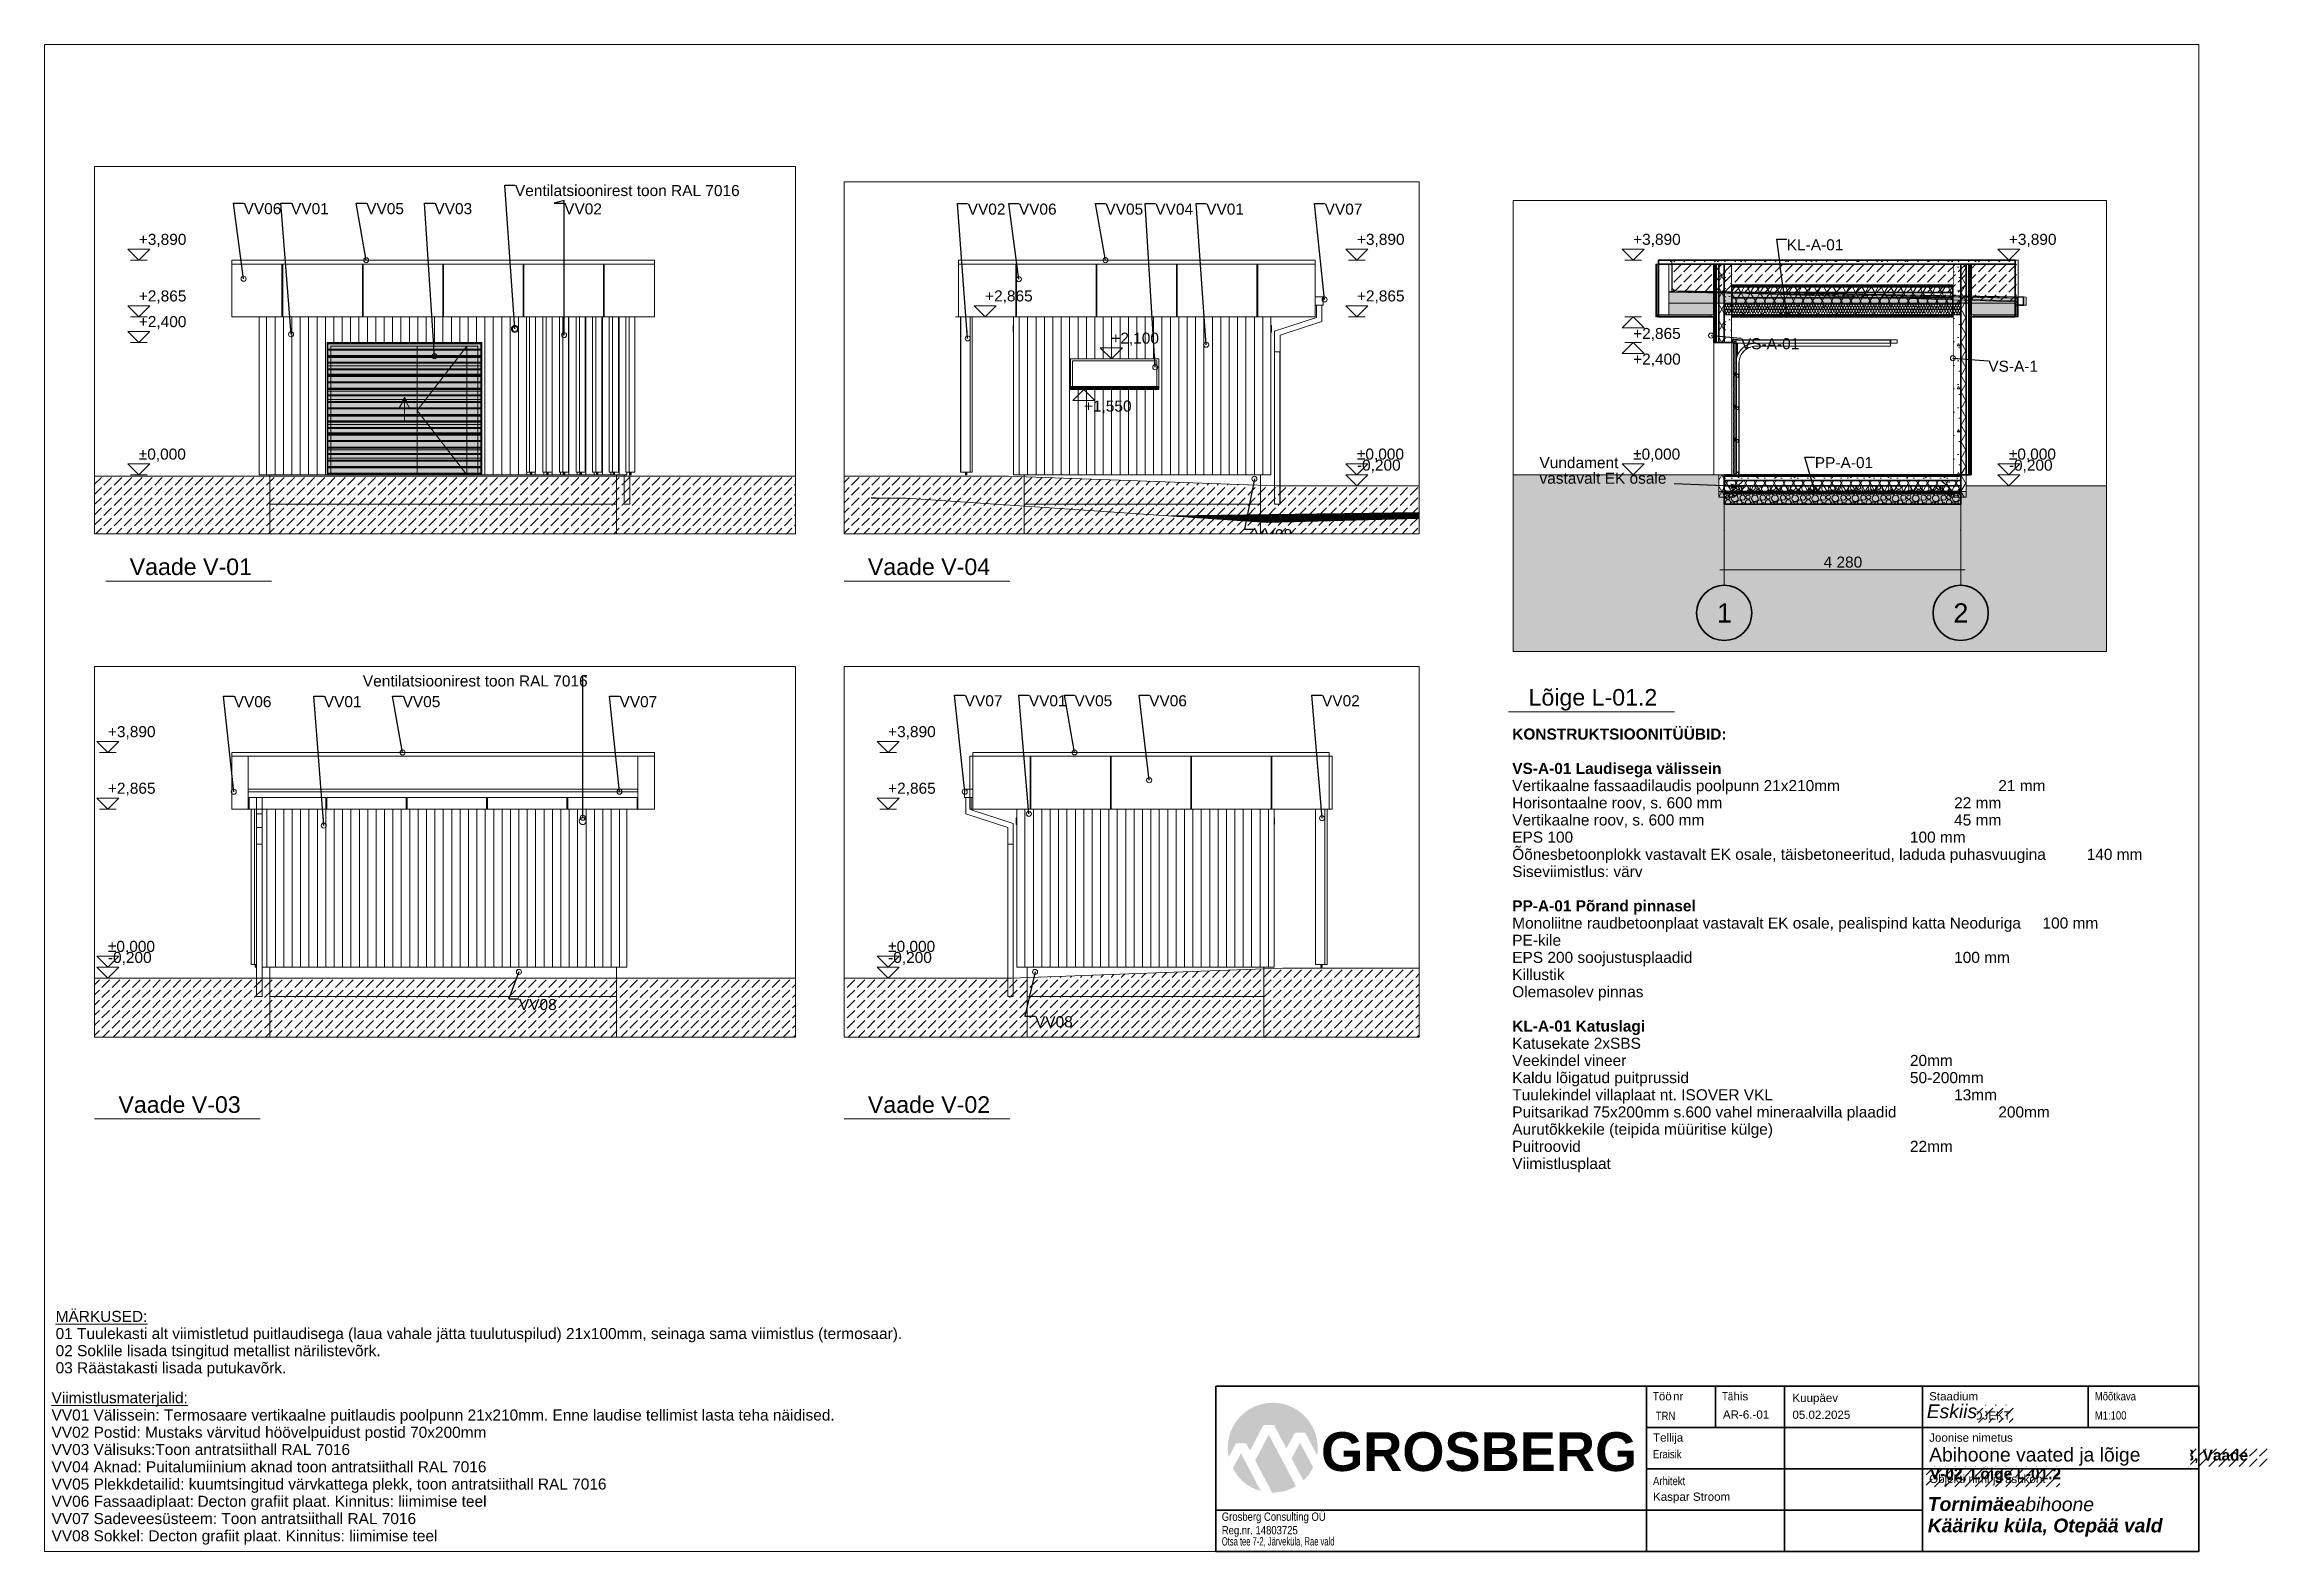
# Paper-space layout 'TRN_PP_AR-6-02_V01_Abihoone-vaated-loige' of a CAD drawing. Header units: millimetres. Extents: x 20 to 422, y 14 to 287.
# The model-space entities are those that its viewports show. They can reach past a viewport. Long polylines and large blocks are cut down to what shows.
import ezdxf

# ---------------------------------------------------------------- set-up
doc = ezdxf.new("R2010")
doc.units = ezdxf.units.MM
doc.header["$MEASUREMENT"] = 0
doc.linetypes.add('Double Dashed', pattern=[1093.611073, 529.166651, -211.666656, 141.111112, -211.666656])
doc.linetypes.add('Wipeout_Contour', pattern=[1000, 0, -1000])
for name, color, linetype, lineweight in [('0_Pen_No__1', 7, 'Continuous', 13), ('2D Drafting - General_Pen_No__1', 7, 'Continuous', 13), ('2D Drafting - General_Pen_No__142', 8, 'Continuous', 13), ('2D Drafting - General_Pen_No__19', 255, 'Continuous', 0), ('Annotation - General_Pen_No__1', 7, 'Continuous', 13), ('Annotation - Text.AR#1_Pen_No__21', 7, 'Continuous', 35), ('Annotation - Text_Pen_No__1', 7, 'Continuous', 13), ('Drawing & Figure_Pen_No__1', 7, 'Continuous', 13), ('Drawing & Figure_Pen_No__7', 7, 'Continuous', 35), ('New_0_Pen_No__1', 7, 'Continuous', 13), ('New_0_Pen_No__19', 255, 'Continuous', 0), ('New_0_Pen_No__2', 8, 'Continuous', 15), ('New_0_Pen_No__21', 7, 'Continuous', 35), ('New_2D Drafting - General_Pen_No__1', 7, 'Continuous', 13), ('New_2D Drafting - General_Pen_No__19', 255, 'Continuous', 0), ('New_Annotation - Label_Pen_No__1', 7, 'Continuous', 13), ('New_ARCHICAD Doors_Pen_No__1', 7, 'Continuous', 13), ('New_ARCHICAD Doors_Pen_No__21', 7, 'Continuous', 35), ('New_ARCHICAD Windows_Pen_No__1', 7, 'Continuous', 13), ('New_Dimensioning - General_Pen_No__1', 7, 'Continuous', 13), ('New_Shell - Roof_Pen_No__1', 7, 'Continuous', 13), ('New_Shell - Roof_Pen_No__21', 7, 'Continuous', 35), ('New_Site & Landscape - Terrain_Pen_No__1', 7, 'Continuous', 13), ('New_Structural - Bearing_Pen_No__1', 7, 'Continuous', 13), ('New_Structural - Bearing_Pen_No__21', 7, 'Continuous', 35), ('New_Structural - Grid_Pen_No__1', 7, 'Continuous', 13), ('New_Structural - Grid_Pen_No__7', 7, 'Continuous', 35)]:
    doc.layers.add(name, color=color, linetype=linetype, lineweight=lineweight)
for name, color, linetype, lineweight, true_color in [('2D Drafting - General_Pen_No__61', 7, 'Continuous', 20, 0x6a6a6a), ('Drawing & Figure_Pen_No__109', 7, 'Continuous', 13, 0xb4e4dc), ('Drawing & Figure_Pen_No__69', 7, 'Continuous', 20, 0x71cebe), ('New_0_Pen_No__150', 7, 'Continuous', 25, 0x5b5b00), ('New_2D Drafting - General_Pen_No__61', 7, 'Continuous', 20, 0x6a6a6a), ('New_ARCHICAD Doors_Pen_No__87', 7, 'Continuous', 20, 0x6a6a6a), ('New_Structural - Bearing_Pen_No__61', 7, 'Continuous', 20, 0x6a6a6a)]:
    doc.layers.add(name, color=color, linetype=linetype, lineweight=lineweight, true_color=true_color)
for name, color, linetype in [('New_0', 7, 'Continuous'), ('New_ARCHICAD Doors', 7, 'Continuous'), ('New_Dimensioning - General', 7, 'Continuous'), ('New_Shell - Roof', 7, 'Continuous'), ('New_Structural - Bearing', 7, 'Continuous')]:
    doc.layers.add(name, color=color, linetype=linetype)
doc.layers.add('NonPlottable_Drawing & Figure', color=7, linetype='Continuous', plot=False)
doc.styles.add('GENERATED_STYLE_1', font='')
doc.styles.add('GENERATED_STYLE_2', font='')
doc.styles.add('GENERATED_STYLE_3', font='')
doc.styles.add('GENERATED_STYLE_4', font='')
doc.styles.add('GENERATED_STYLE_5', font='')
doc.styles.get('GENERATED_STYLE_1').set_extended_font_data('Arial')
doc.styles.get('GENERATED_STYLE_2').set_extended_font_data('Arial Narrow')
doc.styles.get('GENERATED_STYLE_3').set_extended_font_data('Arial', italic=True, bold=True)
doc.styles.get('GENERATED_STYLE_4').set_extended_font_data('Arial', bold=True)
doc.styles.get('GENERATED_STYLE_5').set_extended_font_data('Arial', italic=True)
doc.dimstyles.new('GENERATED_STYLE__1', dxfattribs={"dimtxt": 0.18, "dimasz": 182.4, "dimexe": 0.18, "dimexo": 0.0625, "dimgap": 0, "dimtad": 0, "dimtih": 1, "dimtoh": 1, "dimdec": 4, "dimzin": 0, "dimdsep": 46, "dimcen": 0.09, "dimadec": 0, "dimazin": 0, "dimtfac": 1, "dimtdec": 4, "dimtmove": 0, "dimatfit": 3, "dimldrblk": 'ARROWHEAD_1', "dimfxl": 0, "dimtolj": 1, "dimtzin": 0, "dimarcsym": 0})
doc.dimstyles.new('GENERATED_STYLE__2', dxfattribs={"dimtxt": 200, "dimasz": 152, "dimexe": 0.18, "dimexo": 0.0625, "dimgap": 0, "dimtad": 1, "dimtih": 1, "dimtoh": 1, "dimdec": 0, "dimzin": 0, "dimdsep": 46, "dimtxsty": 'GENERATED_STYLE_1', "dimblk": 'ARROWHEAD_0', "dimblk1": 'ARROWHEAD_0', "dimblk2": 'ARROWHEAD_0', "dimcen": 0.09, "dimclrd": 7, "dimclre": 7, "dimclrt": 7, "dimadec": 0, "dimazin": 0, "dimtfac": 1, "dimtdec": 4, "dimtmove": 0, "dimatfit": 3, "dimfxl": 0, "dimtolj": 1, "dimtzin": 0, "dimarcsym": 0})
doc.dimstyles.new('GENERATED_STYLE__3', dxfattribs={"dimtxt": 0.18, "dimasz": 182.4, "dimexe": 0.18, "dimexo": 0.0625, "dimgap": 0, "dimtad": 0, "dimtih": 1, "dimtoh": 1, "dimdec": 4, "dimzin": 0, "dimdsep": 46, "dimcen": 0.09, "dimadec": 0, "dimazin": 0, "dimtfac": 1, "dimtdec": 4, "dimtmove": 0, "dimatfit": 3, "dimldrblk": 'ARROWHEAD_5', "dimfxl": 0, "dimtolj": 1, "dimtzin": 0, "dimarcsym": 0})
pattern_1 = [(45, (0, 0), (-1.838478, 1.838478), [1.95, -0.65]), (45, (8e-16, 1.8385), (-1.838478, 1.838478), [1.95, -0.65])]
pattern_2 = [(0, (1087092.2, 129.2), (0, 779.4229), [48.75, -401.25]), (0, (1087317.2, 518.9), (0, 779.4229), [48.75, -401.25]), (60, (1087092.2, 129.2), (-675, 389.7114), [48.75, -401.25]), (60, (1087542.2, 129.2), (-675, 389.7114), [48.75, -401.25]), (120, (1087141, 129.2), (675, 389.7114), [48.75, -401.25]), (120, (1087591, 129.2), (675, 389.7114), [48.75, -401.25]), (0, (1087092.23, 204.18), (0, 150), [0, -150, 0, -225]), (45, (1087167.23, 204.18), (-106.06602, 106.06602), [0, -112.5, 0, -187.5])]
pattern_3 = [(60, (1087092.23, 129.18), (-129.90381, 75), []), (120, (1087092.23, 129.18), (129.90381, 75), [])]
pattern_4 = [(10, (1087092.23, 129.18), (-15.628336, 88.632695), [])]
pattern_5 = [(0, (1087092.2, 129.2), (0, 623.5383), [60, -300]), (0, (1087272.2, 440.95), (0, 623.5383), [60, -300]), (60, (1087092.2, 129.2), (-540, 311.7692), [60, -300]), (60, (1087452.2, 129.2), (-540, 311.7692), [60, -300]), (120, (1087152.2, 129.2), (540, 311.7692), [60, -300]), (120, (1087512.2, 129.2), (540, 311.7692), [60, -300]), (0, (1087092.23, 189.18), (0, 120.000005), [0, -120.000005, 0, -180.00001]), (45, (1087152.23, 189.18), (-84.85282, 84.85282), [0, -90.000004, 0, -150.000006])]
pattern_6 = [(45, (1087092.23, 129.18), (-183.84776, 183.84776), [195, -65]), (45, (1087092.23, 313.03), (-183.84776, 183.84776), [195, -65])]

psp = doc.layouts.new('TRN_PP_AR-6-02_V01_Abihoone-vaated-loige')

# ---------------------------------------------------------------- texts
at = {"layer": 'Annotation - Text.AR#1_Pen_No__21', "color": 7, "linetype": 'Continuous', "lineweight": 35, "char_height": 1.5, "attachment_point": 1}
for s, insert, line_spacing_factor, style in [('\\A1;{\\pql;\\fArial|b0|i0|c0|p34;K\\fArial|b0|i0|c0|p34;uupäev\\P\\pql;\\fArial|b0|i0|c0|p34;05.02.2025}', (336.44, 42.59), 1.222382, 'GENERATED_STYLE_1'), ('\\A1;{\\pql;\\fArial|b1|i0|c0|p34;\\P\\pql;\\fArial|b0|i0|c0|p34;AR-6.-01}', (323.86, 42.19), 1.048214, 'GENERATED_STYLE_4')]:
    psp.add_mtext(s, dxfattribs=dict(at, insert=insert, line_spacing_factor=line_spacing_factor, style=style))
at = {"layer": 'Annotation - Text.AR#1_Pen_No__21', "color": 7, "linetype": 'Continuous', "lineweight": 35, "insert": (361.33, 35.82), "char_height": 2, "width": 58.9452, "attachment_point": 1, "line_spacing_factor": 1.006164, "style": 'GENERATED_STYLE_4'}
psp.add_mtext('\\A1;{\\pql;\\fArial|b1|i0|c0|p34;\\P\\pql;\\fArial|b1|i0|c0|p34;Vaade V-01, Vaade V-04, Vaade V-03, Vaade V-02, Lõige L-01.2}', dxfattribs=at)
at = {"layer": 'Annotation - Text_Pen_No__1', "color": 7, "linetype": 'Continuous', "lineweight": 13, "char_height": 2, "attachment_point": 1}
for s, insert, line_spacing_factor, style in [('\\A1;{\\pql;\\fArial|b1|i0|c0|p34;KONSTRUKTSIOONITÜÜBID:\\P\\pql;\\fArial|b0|i0|c0|p34;\\P\\pql;\\fArial|b1|i0|c0|p34;VS-A-01 Laudisega välissein\\P\\pql;\\fArial|b0|i0|c0|p34;Vertikaalne fassaadilaudis poolpunn 21x210mm^I^I^I^I21 mm\\P\\pql;\\fArial|b0|i0|c0|p34;Horisontaalne roov, s. 600 mm^I^I^I^I^I^I22 mm\\P\\pql;\\fArial|b0|i0|c0|p34;Vertikaalne roov, s. 600 mm^I^I^I^I^I^I45 mm\\P\\pql;\\fArial|b0|i0|c0|p34;EPS 100 ^I^I^I^I^I^I^I^I100 mm\\P\\pql;\\fArial|b0|i0|c0|p34;Õõnesbetoonplokk vastavalt EK osale, täisbetoneeritud, laduda puhasvuugina ^I140 mm\\P\\pql;\\fArial|b0|i0|c0|p34;Siseviimistlus: värv\\P\\pql;\\fArial|b0|i0|c0|p34;\\P\\pql;\\fArial|b1|i0|c0|p34;PP-A-01 Põrand pinnasel\\P\\pql;\\fArial|b0|i0|c0|p34;Monoliitne raudbetoonplaat vastavalt EK osale, pealispind katta Neoduriga^I100 mm\\P\\pql;\\fArial|b0|i0|c0|p34;PE-kile\\P\\pql;\\fArial|b0|i0|c0|p34;EPS 200 soojustusplaadid ^I^I^I^I^I^I100 mm\\P\\pql;\\fArial|b0|i0|c0|p34;Killustik^I^I^I^I^I\\P\\pql;\\fArial|b0|i0|c0|p34;Olemasolev pinnas\\P\\pql;\\fArial|b0|i0|c0|p34;\\P\\pql;\\fArial|b1|i0|c0|p34;KL-A-01 Katuslagi\\P\\pql;\\fArial|b0|i0|c0|p34;Katusekate 2xSBS\\P\\pql;\\fArial|b0|i0|c0|p34;Veekindel vineer ^I^I^I^I^I^I^I20mm\\P\\pql;\\fArial|b0|i0|c0|p34;Kaldu lõigatud puitprussid^I^I^I^I^I^I50-200mm\\P\\pql;\\fArial|b0|i0|c0|p34;Tuulekindel villaplaat nt. ISOVER VKL^I^I^I^I^I13mm\\P\\pql;\\fArial|b0|i0|c0|p34;Puitsarikad 75x200mm s.600 vahel mineraalvilla plaadid^I^I^I200mm\\P\\pql;\\fArial|b0|i0|c0|p34;Aurutõkkekile (teipida müüritise külge)\\P\\pql;\\fArial|b0|i0|c0|p34;Puitroovid^I^I^I^I^I^I^I^I22mm\\P\\pql;\\fArial|b0|i0|c0|p34;Viimistlusplaat}', (285.72, 163.08), 0.933267, 'GENERATED_STYLE_4'), ('\\A1;{\\pql;\\fArial|b0|i0|c0|p34;\\L\\LMÄRKUSED: \\P\\pql;\\fArial|b0|i0|c0|p34;\\l\\l01 Tuulekasti alt viimistletud puitl\\fArial|b0|i0|c0|p34;\\l\\la\\fArial|b0|i0|c0|p34;\\l\\ludisega (laua vahale jätta tuulutuspilud) 21x100mm, seinaga sama viimistlus (termosaar).\\P\\pql;\\fArial|b0|i0|c0|p34;\\l\\l02 Soklile lisada tsingitud metallist närilistevõrk.\\P\\pql;\\fArial|b0|i0|c0|p34;\\l\\l03 Räästakasti lisada putukavõrk.}', (22.02, 57.6), 0.931062, 'GENERATED_STYLE_1'), ('\\A1;{\\pql;\\fArial|b0|i0|c0|p34;\\L\\LViimistlusmaterjalid:\\P\\pql;\\fArial|b0|i0|c0|p34;\\l\\lVV01 Välissein: Termosaare vertikaalne puitlaudis poolpunn 21x210mm. Enne laudise tellimist lasta teha näidised.\\P\\pql;\\fArial|b0|i0|c0|p34;\\l\\lVV02 Postid: Mustaks värvitud höövelpuidust postid 70x200mm\\P\\pql;\\fArial|b0|i0|c0|p34;\\l\\lVV03 Välisuks:Toon antratsiithall RAL 7016\\P\\pql;\\fArial|b0|i0|c0|p34;\\l\\lVV04 Aknad: Puitalumiinium aknad toon antratsiithall RAL 7016\\P\\pql;\\fArial|b0|i0|c0|p34;\\l\\lVV05 Plekkdetailid: kuumtsingitud värvkattega plekk, toon antratsiithall RAL 7016\\P\\pql;\\fArial|b0|i0|c0|p34;\\l\\lVV06 Fassaadiplaat:\\fArial|b0|i0|c0|p34;\\l\\H0.833333x;\\l \\fArial|b0|i0|c0|p34;\\H1.200000x;Decton grafiit plaat. Kinnitus: liimimise teel\\P\\pql;\\fArial|b0|i0|c0|p34;VV07 Sadeveesüsteem: Toon antratsiithall RAL 7016\\P\\pql;\\fArial|b0|i0|c0|p34;VV08 Sokkel: Decton grafiit plaat. Kinnitus: liimimise teel}', (21.28, 42.86), 0.937513, 'GENERATED_STYLE_1')]:
    psp.add_mtext(s, dxfattribs=dict(at, insert=insert, line_spacing_factor=line_spacing_factor, style=style))
at = {"layer": 'Drawing & Figure_Pen_No__1', "color": 7, "lineweight": 13, "char_height": 3, "attachment_point": 1, "style": 'GENERATED_STYLE_1'}
for s, insert in [('\\A1;{\\pql;\\pt0;\\fArial|b0|i0|c0|p34;Vaade V-01}', (35.43, 193.89)), ('\\A1;{\\pql;\\pt0;\\fArial|b0|i0|c0|p34;Vaade V-04}', (169.07, 193.89)), ('\\A1;{\\pql;\\pt0;\\fArial|b0|i0|c0|p34;Lõige L-01.2}', (288.68, 170.24)), ('\\A1;{\\pql;\\pt0;\\fArial|b0|i0|c0|p34;Vaade V-03}', (33.39, 96.47)), ('\\A1;{\\pql;\\pt0;\\fArial|b0|i0|c0|p34;Vaade V-02}', (169.07, 96.47))]:
    psp.add_mtext(s, dxfattribs=dict(at, insert=insert))
at = {"layer": 'Drawing & Figure_Pen_No__1', "color": 7, "linetype": 'Continuous', "lineweight": 13, "insert": (360.95, 16.72), "char_height": 2.5, "attachment_point": 7, "line_spacing_factor": 0.931425, "style": 'GENERATED_STYLE_3'}
psp.add_mtext('\\A1;{\\pql;\\fArial|b1|i1|c0|p34;Tornimäe \\fArial|b1|i1|c0|p34;elamu\\fArial|b1|i1|c0|p34;, \\P\\pql;\\fArial|b1|i1|c0|p34;Kääriku küla, Otepää vald}', dxfattribs=at)
at = {"layer": 'Drawing & Figure_Pen_No__69', "color": 123, "linetype": 'Continuous', "lineweight": 20, "true_color": 0x71cebe, "insert": (251.11, 28.49), "char_height": 7.0227, "attachment_point": 7, "style": 'GENERATED_STYLE_4'}
psp.add_mtext('\\A1;{\\pql;\\fArial|b1|i0|c0|p34;GROSBERG}', dxfattribs=at)
at = {"layer": 'Drawing & Figure_Pen_No__7', "color": 7, "linetype": 'Continuous', "lineweight": 35, "char_height": 1.4996, "attachment_point": 7}
for s, insert, style in [('\\A1;{\\pql;\\fArial Narrow|b0|i0|c0|p34;T}', (311.21, 41.39), 'GENERATED_STYLE_2'), ('\\A1;{\\pql;\\fArial|b0|i0|c0|p34;öö}', (312.27, 41.37), 'GENERATED_STYLE_1'), ('\\A1;{\\pql;\\fArial|b0|i0|c0|p34; nr}', (314.25, 41.39), 'GENERATED_STYLE_1'), ('\\A1;{\\pql;\\fArial Narrow|b0|i0|c0|p34;T}', (323.71, 41.39), 'GENERATED_STYLE_2'), ('\\A1;{\\pql;\\fArial Narrow|b0|i0|c0|p34;ä}', (324.77, 41.36), 'GENERATED_STYLE_2'), ('\\A1;{\\pql;\\fArial|b0|i0|c0|p34;his}', (325.76, 41.37), 'GENERATED_STYLE_1'), ('\\A1;{\\pql;\\fArial|b0|i0|c0|p34;Staadium}', (361.2, 41.36), 'GENERATED_STYLE_1'), ('\\A1;{\\pql;\\fArial Narrow|b0|i0|c0|p34;Mõõtkava}', (391.19, 41.36), 'GENERATED_STYLE_2'), ('\\A1;{\\pql;\\fArial Narrow|b0|i0|c0|p34;TRN}', (311.71, 37.83), 'GENERATED_STYLE_2'), ('\\A1;{\\pql;\\fArial|b0|i0|c0|p34;PÕHI\\fArial|b0|i0|c0|p34;PROJEKT}', (361.2, 37.89), 'GENERATED_STYLE_1'), ('\\A1;{\\pql;\\fArial Narrow|b0|i0|c0|p34;M1:100}', (391.19, 37.89), 'GENERATED_STYLE_2'), ('\\A1;{\\pql;\\fArial|b0|i0|c0|p34;Tellija}', (311.21, 33.46), 'GENERATED_STYLE_1'), ('\\A1;{\\pql;\\fArial Narrow|b0|i0|c0|p34;Eraisik}', (311.21, 30.88), 'GENERATED_STYLE_2'), ('\\A1;{\\pql;\\fArial|b0|i0|c0|p34;Joonise nimetus}', (361.2, 33.87), 'GENERATED_STYLE_1'), ('\\A1;{\\pql;\\fArial Narrow|b0|i0|c0|p34;A\\fArial Narrow|b0|i0|c0|p34;rhitekt}', (311.21, 26.01), 'GENERATED_STYLE_2'), ('\\A1;{\\pql;\\fArial|b0|i0|c0|p34;Kaspar Stroom}', (311.21, 22.74), 'GENERATED_STYLE_1'), ('\\A1;{\\pql;\\fArial|b0|i0|c0|p34;Objekti nimi ja asukoht}', (361.2, 25.96), 'GENERATED_STYLE_1'), ('\\A1;{\\pql;\\fArial Narrow|b0|i0|c0|p34;Grosberg Consulting OÜ}', (233.14, 19.12), 'GENERATED_STYLE_2'), ('\\A1;{\\W0.800000x;\\pql;\\fArial Narrow|b0|i0|c0|p34;Otsa tee 7-2, Järveküla, Rae vald}', (233.14, 14.82), 'GENERATED_STYLE_2'), ('\\A1;{\\pql;\\fArial Narrow|b0|i0|c0|p34;Reg.nr. 14803725}', (233.14, 16.67), 'GENERATED_STYLE_2')]:
    psp.add_mtext(s, dxfattribs=dict(at, insert=insert, style=style))

msp = doc.modelspace()

# ---------------------------------------------------------------- texts
at = {"layer": 'New_0_Pen_No__1', "color": 7, "linetype": 'Continuous', "lineweight": 13, "insert": (848233.2, -33.2), "char_height": 200, "width": 2438.775, "attachment_point": 7, "line_spacing_factor": 0.846996, "style": 'GENERATED_STYLE_1'}
msp.add_mtext('\\A1;{\\pql;\\fArial|b0|i0|c0|p34;Vundament vastavalt EK osale}', dxfattribs=at)
at = {"layer": 'New_Annotation - Label_Pen_No__1', "color": 7, "linetype": 'Continuous', "lineweight": 13, "char_height": 200, "attachment_point": 1, "style": 'GENERATED_STYLE_1'}
for s, insert in [('\\A1;{\\pql;\\fArial|b0|i0|c0|p34;VV0\\fArial|b0|i0|c0|p34;2}', (772812.3, 15052.9)), ('\\A1;{\\pql;\\fArial|b0|i0|c0|p34;VV0\\fArial|b0|i0|c0|p34;6}', (773738.9, 15052.9)), ('\\A1;{\\pql;\\fArial|b0|i0|c0|p34;VV0\\fArial|b0|i0|c0|p34;5}', (775306.3, 15052.9)), ('\\A1;{\\pql;\\fArial|b0|i0|c0|p34;VV0\\fArial|b0|i0|c0|p34;4}', (776209.4, 15052.9)), ('\\A1;{\\pql;\\fArial|b0|i0|c0|p34;VV0\\fArial|b0|i0|c0|p34;1}', (777130, 15052.9)), ('\\A1;{\\pql;\\fArial|b0|i0|c0|p34;VV0\\fArial|b0|i0|c0|p34;7}', (779275.1, 15052.9)), ('\\A1;{\\pql;\\fArial|b0|i0|c0|p34;VV0\\fArial|b0|i0|c0|p34;8}', (778003.7, 9155.1)), ('\\A1;{\\pql;\\fArial|b0|i0|c0|p34;Ventilatsioonirest toon RAL 701\\fArial|b0|i0|c0|p34;6}', (752943.3, 5251.6)), ('\\A1;{\\pql;\\fArial|b0|i0|c0|p34;Ventilatsioonirest toon RAL 701\\fArial|b0|i0|c0|p34;6}', (802744.8, 5285.5)), ('\\A1;{\\pql;\\fArial|b0|i0|c0|p34;VV0\\fArial|b0|i0|c0|p34;6}', (748030.8, 4923.2)), ('\\A1;{\\pql;\\fArial|b0|i0|c0|p34;VV01}', (748889.7, 4923.2)), ('\\A1;{\\pql;\\fArial|b0|i0|c0|p34;VV0\\fArial|b0|i0|c0|p34;5}', (750250.6, 4923.2)), ('\\A1;{\\pql;\\fArial|b0|i0|c0|p34;VV0\\fArial|b0|i0|c0|p34;3}', (751485.7, 4923.2)), ('\\A1;{\\pql;\\fArial|b0|i0|c0|p34;VV0\\fArial|b0|i0|c0|p34;6}', (800406.1, 4910.4)), ('\\A1;{\\pql;\\fArial|b0|i0|c0|p34;VV01}', (802037.5, 4910.4)), ('\\A1;{\\pql;\\fArial|b0|i0|c0|p34;VV0\\fArial|b0|i0|c0|p34;5}', (803463.7, 4910.4)), ('\\A1;{\\pql;\\fArial|b0|i0|c0|p34;VV0\\fArial|b0|i0|c0|p34;7}', (807390.9, 4910.4)), ('\\A1;{\\pql;\\fArial|b0|i0|c0|p34;KL\\fArial|b0|i0|c0|p34;-A\\fArial|b0|i0|c0|p34;-01}', (852710, 4397.7)), ('\\A1;{\\pql;\\fArial|b0|i0|c0|p34;VV0\\fArial|b0|i0|c0|p34;7}', (826895, 3287.8)), ('\\A1;{\\pql;\\fArial|b0|i0|c0|p34;VV01}', (828055.7, 3287.8)), ('\\A1;{\\pql;\\fArial|b0|i0|c0|p34;VV0\\fArial|b0|i0|c0|p34;5}', (828882.3, 3287.8)), ('\\A1;{\\pql;\\fArial|b0|i0|c0|p34;VV0\\fArial|b0|i0|c0|p34;6}', (830234.3, 3287.8)), ('\\A1;{\\pql;\\fArial|b0|i0|c0|p34;VV0\\fArial|b0|i0|c0|p34;2}', (833363.4, 3287.8)), ('\\A1;{\\pql;\\fArial|b0|i0|c0|p34;VS-\\fArial|b0|i0|c0|p34;A-\\fArial|b0|i0|c0|p34;1}', (856358.5, 2197.7)), ('\\A1;{\\pql;\\fArial|b0|i0|c0|p34;VV0\\fArial|b0|i0|c0|p34;8}', (805570.2, -575.7)), ('\\A1;{\\pql;\\fArial|b0|i0|c0|p34;VV0\\fArial|b0|i0|c0|p34;8}', (828167.8, -2525.8))]:
    msp.add_mtext(s, dxfattribs=dict(at, insert=insert))
at = {"layer": 'New_Annotation - Label_Pen_No__1', "color": 7, "linetype": 'Continuous', "lineweight": 13, "insert": (753835.5, 4923.2), "char_height": 200, "attachment_point": 1, "rotation": 359.52772, "style": 'GENERATED_STYLE_1'}
msp.add_mtext('\\A1;{\\pql;\\fArial|b0|i0|c0|p34;VV0\\fArial|b0|i0|c0|p34;2}', dxfattribs=at)
at = {"layer": 'New_Dimensioning - General_Pen_No__1', "color": 7, "lineweight": 13, "char_height": 200, "attachment_point": 7, "style": 'GENERATED_STYLE_1'}
for s, insert in [('\\A1;{\\pql;\\fArial|b0|i0|c0|p34;+3,890}', (779859.3, 14268.7)), ('\\A1;{\\pql;\\fArial|b0|i0|c0|p34;+2,865}', (773127, 13243.7)), ('\\A1;{\\pql;\\fArial|b0|i0|c0|p34;+2,865}', (773127, 13243.7)), ('\\A1;{\\pql;\\fArial|b0|i0|c0|p34;+2,865}', (779859.3, 13243.7)), ('\\A1;{\\pql;\\fArial|b0|i0|c0|p34;+2,100}', (775413.3, 12478.7)), ('\\A1;{\\pql;\\fArial|b0|i0|c0|p34;+1,550}', (774917.1, 11248.7)), ('\\A1;{\\pql;\\fArial|b0|i0|c0|p34;±0,000}', (779859.3, 10378.7)), ('\\A1;{\\pql;\\fArial|b0|i0|c0|p34;-0,200}', (779859.3, 10178.7)), ('\\A1;{\\pql;\\fArial|b0|i0|c0|p34;+3,890}', (849928, 4259.2)), ('\\A1;{\\pql;\\fArial|b0|i0|c0|p34;+3,890}', (856730.7, 4259.2)), ('\\A1;{\\pql;\\fArial|b0|i0|c0|p34;+3,890}', (746133.9, 4130)), ('\\A1;{\\pql;\\fArial|b0|i0|c0|p34;+3,890}', (798129, 4130)), ('\\A1;{\\pql;\\fArial|b0|i0|c0|p34;+2,865}', (746133.9, 3105)), ('\\A1;{\\pql;\\fArial|b0|i0|c0|p34;+2,865}', (798129, 3105)), ('\\A1;{\\pql;\\fArial|b0|i0|c0|p34;+2,400}', (746133.9, 2640)), ('\\A1;{\\pql;\\fArial|b0|i0|c0|p34;+3,890}', (825508, 2491.4)), ('\\A1;{\\pql;\\fArial|b0|i0|c0|p34;+2,865}', (849928, 2554.2)), ('\\A1;{\\pql;\\fArial|b0|i0|c0|p34;+2,400}', (849928, 2089.2)), ('\\A1;{\\pql;\\fArial|b0|i0|c0|p34;+2,865}', (825508, 1466.4)), ('\\A1;{\\pql;\\fArial|b0|i0|c0|p34;±0,000}', (746133.9, 240)), ('\\A1;{\\pql;\\fArial|b0|i0|c0|p34;±0,000}', (798129, 240)), ('\\A1;{\\pql;\\fArial|b0|i0|c0|p34;±0,000}', (849928, 369.2)), ('\\A1;{\\pql;\\fArial|b0|i0|c0|p34;±0,000}', (856730.7, 369.2)), ('\\A1;{\\pql;\\fArial|b0|i0|c0|p34;-0,200}', (856730.7, 169.2)), ('\\A1;{\\pql;\\fArial|b0|i0|c0|p34;-0,200}', (798129, 40)), ('\\A1;{\\pql;\\fArial|b0|i0|c0|p34;±0,000}', (825508, -1398.6)), ('\\A1;{\\pql;\\fArial|b0|i0|c0|p34;-0,200}', (825508, -1598.6))]:
    msp.add_mtext(s, dxfattribs=dict(at, insert=insert))
at = {"layer": 'New_Structural - Grid_Pen_No__1', "color": 7, "lineweight": 13, "char_height": 350, "attachment_point": 1, "style": 'GENERATED_STYLE_1'}
for s, insert in [('\\A1;{\\pql;\\pt0;\\fArial|b0|i0|c0|p34;1}', (851445.7, -2195.8)), ('\\A1;{\\pql;\\pt0;\\fArial|b0|i0|c0|p34;2}', (855725.7, -2195.8))]:
    msp.add_mtext(s, dxfattribs=dict(at, insert=insert))

# ---------------------------------------------------------------- blocks, each defined once
blk = doc.blocks.new('ARROWHEAD_1')
at = {"color": 0, "linetype": 'Continuous', "lineweight": 0}
blk.add_line((0, 0), (-1, 0), dxfattribs=at)
blk.add_circle((0, 0), 0.25, dxfattribs=at)
blk = doc.blocks.new('*X2', base_point=(1087092, 129))
at = {"layer": 'New_Structural - Bearing_Pen_No__1', "color": 7, "linetype": 'Continuous', "lineweight": 13}
for p, q in [((851579, -201), (851579, -203)), ((851579, -203), (851586, -220)), ((851595, -269), (851579, -246)), ((851579, -321), (851595, -298)), ((851579, -392), (851579, -391)), ((851579, -394), (851579, -392)), ((851586, -220), (851604, -228)), ((851595, -298), (851595, -269)), ((851617, -331), (851599, -354)), ((851599, -354), (851599, -384)), ((851599, -384), (851612, -401)), ((851604, -228), (851621, -220)), ((851621, -245), (851608, -268)), ((851608, -268), (851612, -294)), ((851612, -294), (851632, -311)), ((851644, -322), (851617, -331)), ((851621, -220), (851629, -203)), ((851645, -236), (851621, -245)), ((851629, -203), (851628, -201)), ((851632, -201), (851646, -219)), ((851632, -311), (851659, -311)), ((851672, -331), (851644, -322)), ((851670, -245), (851645, -236)), ((851646, -219), (851671, -228)), ((851659, -311), (851679, -294)), ((851683, -268), (851670, -245)), ((851671, -228), (851696, -219)), ((851689, -354), (851672, -331)), ((851677, -401), (851689, -384)), ((851679, -294), (851683, -268)), ((851689, -384), (851689, -354)), ((851703, -368), (851695, -388)), ((851695, -388), (851700, -401)), ((851696, -219), (851709, -201)), ((851723, -360), (851703, -368)), ((851714, -271), (851709, -305)), ((851709, -305), (851723, -336)), ((851736, -245), (851714, -271)), ((851722, -201), (851718, -210)), ((851718, -210), (851724, -225)), ((851723, -336), (851752, -355)), ((851744, -368), (851723, -360)), ((851724, -225), (851738, -231)), ((851770, -235), (851736, -245)), ((851738, -231), (851753, -225)), ((851752, -388), (851744, -368)), ((851747, -401), (851752, -388)), ((851752, -355), (851787, -355)), ((851753, -225), (851759, -210)), ((851759, -210), (851755, -201)), ((851770, -367), (851762, -385)), ((851762, -385), (851769, -401)), ((851803, -245), (851770, -235)), ((851787, -360), (851770, -367)), ((851779, -201), (851779, -202)), ((851779, -202), (851797, -225)), ((851787, -355), (851816, -336)), ((851805, -367), (851787, -360)), ((851797, -225), (851824, -234)), ((851825, -271), (851803, -245)), ((851812, -385), (851805, -367)), ((851806, -401), (851812, -385)), ((851830, -333), (851814, -354)), ((851814, -354), (851814, -380)), ((851814, -380), (851829, -401)), ((851816, -336), (851830, -305)), ((851824, -234), (851852, -225)), ((851830, -305), (851825, -271)), ((851855, -324), (851830, -333)), ((851852, -225), (851869, -202)), ((851880, -333), (851855, -324)), ((851885, -245), (851868, -269)), ((851868, -269), (851868, -298)), ((851868, -298), (851885, -322)), ((851869, -202), (851869, -201)), ((851877, -201), (851875, -206)), ((851875, -206), (851883, -226)), ((851895, -354), (851880, -333)), ((851880, -401), (851895, -380)), ((851883, -226), (851903, -235)), ((851913, -236), (851885, -245)), ((851885, -322), (851913, -331)), ((851895, -380), (851895, -354)), ((851907, -378), (851901, -392)), ((851901, -392), (851905, -401)), ((851903, -235), (851924, -226)), ((851922, -372), (851907, -378)), ((851941, -245), (851913, -236)), ((851913, -331), (851941, -322)), ((851937, -378), (851922, -372)), ((851924, -226), (851932, -206)), ((851932, -206), (851930, -201)), ((851943, -392), (851937, -378)), ((851939, -401), (851943, -392)), ((851958, -269), (851941, -245)), ((851941, -322), (851958, -298)), ((851943, -201), (851942, -203)), ((851942, -203), (851950, -220)), ((851950, -220), (851967, -228)), ((851958, -298), (851958, -269)), ((851980, -331), (851963, -354)), ((851963, -354), (851963, -384)), ((851963, -384), (851976, -401)), ((851967, -228), (851985, -220)), ((851984, -245), (851971, -268)), ((851971, -268), (851976, -294)), ((851976, -294), (851996, -311)), ((852008, -322), (851980, -331)), ((852009, -236), (851984, -245)), ((851985, -220), (851992, -203)), ((851992, -203), (851992, -201)), ((851996, -201), (852010, -219)), ((851996, -311), (852022, -311)), ((852036, -331), (852008, -322)), ((852034, -245), (852009, -236)), ((852010, -219), (852035, -228)), ((852022, -311), (852042, -294)), ((852047, -268), (852034, -245)), ((852035, -228), (852060, -219)), ((852053, -354), (852036, -331)), ((852041, -401), (852053, -384)), ((852042, -294), (852047, -268)), ((852053, -384), (852053, -354)), ((852067, -368), (852059, -388)), ((852059, -388), (852064, -401)), ((852060, -219), (852073, -201)), ((852087, -360), (852067, -368)), ((852078, -271), (852073, -305)), ((852073, -305), (852087, -336)), ((852100, -245), (852078, -271)), ((852085, -201), (852081, -210)), ((852081, -210), (852087, -225)), ((852087, -225), (852102, -231)), ((852087, -336), (852116, -355)), ((852107, -368), (852087, -360)), ((852133, -235), (852100, -245)), ((852102, -231), (852117, -225)), ((852116, -388), (852107, -368)), ((852111, -401), (852116, -388)), ((852116, -355), (852150, -355)), ((852117, -225), (852123, -210)), ((852123, -210), (852119, -201)), ((852133, -367), (852126, -385)), ((852126, -385), (852133, -401)), ((852166, -245), (852133, -235)), ((852151, -360), (852133, -367)), ((852143, -201), (852143, -202)), ((852143, -202), (852160, -225)), ((852150, -355), (852180, -336)), ((852169, -367), (852151, -360)), ((852160, -225), (852188, -234)), ((852189, -271), (852166, -245)), ((852176, -385), (852169, -367)), ((852169, -401), (852176, -385)), ((852193, -333), (852178, -354)), ((852178, -354), (852178, -380)), ((852178, -380), (852193, -401)), ((852180, -336), (852194, -305)), ((852188, -234), (852216, -225)), ((852194, -305), (852189, -271)), ((852218, -324), (852193, -333)), ((852216, -225), (852233, -202)), ((852243, -333), (852218, -324)), ((852249, -245), (852231, -269)), ((852231, -269), (852231, -298)), ((852231, -298), (852249, -322)), ((852233, -202), (852233, -201)), ((852241, -201), (852239, -206)), ((852239, -206), (852247, -226)), ((852259, -354), (852243, -333)), ((852244, -401), (852259, -380)), ((852247, -226), (852267, -235)), ((852277, -236), (852249, -245)), ((852249, -322), (852277, -331)), ((852259, -380), (852259, -354)), ((852271, -378), (852265, -392)), ((852265, -392), (852269, -401)), ((852267, -235), (852287, -226)), ((852286, -372), (852271, -378)), ((852305, -245), (852277, -236)), ((852277, -331), (852305, -322)), ((852300, -378), (852286, -372)), ((852287, -226), (852296, -206)), ((852296, -206), (852294, -201)), ((852306, -392), (852300, -378)), ((852303, -401), (852306, -392)), ((852322, -269), (852305, -245)), ((852305, -322), (852322, -298)), ((852307, -201), (852306, -203)), ((852306, -203), (852313, -220)), ((852313, -220), (852331, -228)), ((852322, -298), (852322, -269)), ((852344, -331), (852327, -354)), ((852327, -354), (852327, -384)), ((852327, -384), (852339, -401)), ((852331, -228), (852349, -220)), ((852348, -245), (852335, -268)), ((852335, -268), (852340, -294)), ((852340, -294), (852360, -311)), ((852372, -322), (852344, -331)), ((852373, -236), (852348, -245)), ((852349, -220), (852356, -203)), ((852356, -203), (852355, -201)), ((852360, -201), (852373, -219)), ((852360, -311), (852386, -311)), ((852400, -331), (852372, -322)), ((852373, -219), (852398, -228)), ((852398, -245), (852373, -236)), ((852386, -311), (852406, -294)), ((852398, -228), (852423, -219)), ((852411, -268), (852398, -245)), ((852417, -354), (852400, -331)), ((852404, -401), (852417, -384)), ((852406, -294), (852411, -268)), ((852417, -384), (852417, -354)), ((852431, -368), (852422, -388)), ((852422, -388), (852427, -401)), ((852423, -219), (852437, -201)), ((852451, -360), (852431, -368)), ((852441, -271), (852436, -305)), ((852436, -305), (852451, -336)), ((852464, -245), (852441, -271)), ((852449, -201), (852445, -210)), ((852445, -210), (852451, -225)), ((852451, -225), (852466, -231)), ((852451, -336), (852480, -355)), ((852471, -368), (852451, -360)), ((852497, -235), (852464, -245)), ((852466, -231), (852480, -225)), ((852479, -388), (852471, -368)), ((852474, -401), (852479, -388)), ((852480, -225), (852486, -210)), ((852480, -355), (852514, -355)), ((852486, -210), (852482, -201)), ((852497, -367), (852490, -385)), ((852490, -385), (852496, -401)), ((852530, -245), (852497, -235)), ((852515, -360), (852497, -367)), ((852507, -201), (852507, -202)), ((852507, -202), (852524, -225)), ((852514, -355), (852543, -336)), ((852532, -367), (852515, -360)), ((852524, -225), (852552, -234)), ((852553, -271), (852530, -245)), ((852540, -385), (852532, -367)), ((852533, -401), (852540, -385)), ((852557, -333), (852542, -354)), ((852542, -354), (852542, -380)), ((852542, -380), (852557, -401)), ((852543, -336), (852558, -305)), ((852552, -234), (852580, -225)), ((852558, -305), (852553, -271)), ((852582, -324), (852557, -333)), ((852580, -225), (852597, -202)), ((852607, -333), (852582, -324)), ((852612, -245), (852595, -269)), ((852595, -269), (852595, -298)), ((852595, -298), (852612, -322)), ((852597, -202), (852597, -201)), ((852605, -201), (852602, -206)), ((852602, -206), (852611, -226)), ((852623, -354), (852607, -333)), ((852607, -401), (852623, -380)), ((852611, -226), (852631, -235)), ((852641, -236), (852612, -245)), ((852612, -322), (852641, -331)), ((852623, -380), (852623, -354)), ((852635, -378), (852629, -392)), ((852629, -392), (852632, -401)), ((852631, -235), (852651, -226)), ((852649, -372), (852635, -378)), ((852669, -245), (852641, -236)), ((852641, -331), (852669, -322)), ((852664, -378), (852649, -372)), ((852651, -226), (852659, -206)), ((852659, -206), (852657, -201)), ((852670, -392), (852664, -378)), ((852667, -401), (852670, -392)), ((852686, -269), (852669, -245)), ((852669, -322), (852686, -298)), ((852670, -201), (852670, -203)), ((852670, -203), (852677, -220)), ((852677, -220), (852695, -228)), ((852686, -298), (852686, -269)), ((852708, -331), (852691, -354)), ((852691, -354), (852691, -384)), ((852691, -384), (852703, -401)), ((852695, -228), (852712, -220)), ((852712, -245), (852699, -268)), ((852699, -268), (852703, -294)), ((852703, -294), (852723, -311)), ((852736, -322), (852708, -331)), ((852712, -220), (852720, -203)), ((852737, -236), (852712, -245)), ((852720, -203), (852719, -201)), ((852723, -311), (852750, -311)), ((852724, -201), (852737, -219)), ((852763, -331), (852736, -322)), ((852737, -219), (852762, -228)), ((852761, -245), (852737, -236)), ((852750, -311), (852770, -294)), ((852774, -268), (852761, -245)), ((852762, -228), (852787, -219)), ((852781, -354), (852763, -331)), ((852768, -401), (852781, -384)), ((852770, -294), (852774, -268)), ((852781, -384), (852781, -354)), ((852794, -368), (852786, -388)), ((852786, -388), (852791, -401)), ((852787, -219), (852801, -201)), ((852815, -360), (852794, -368)), ((852805, -271), (852800, -305)), ((852800, -305), (852814, -336)), ((852828, -245), (852805, -271)), ((852813, -201), (852809, -210)), ((852809, -210), (852815, -225)), ((852814, -336), (852843, -355)), ((852815, -225), (852829, -231)), ((852835, -368), (852815, -360)), ((852861, -235), (852828, -245)), ((852829, -231), (852844, -225)), ((852843, -388), (852835, -368)), ((852838, -401), (852843, -388)), ((852843, -355), (852878, -355)), ((852844, -225), (852850, -210)), ((852850, -210), (852846, -201)), ((852861, -367), (852853, -385)), ((852853, -385), (852860, -401)), ((852894, -245), (852861, -235)), ((852878, -360), (852861, -367)), ((852871, -201), (852871, -202)), ((852871, -202), (852888, -225)), ((852878, -355), (852907, -336)), ((852896, -367), (852878, -360)), ((852888, -225), (852916, -234)), ((852916, -271), (852894, -245)), ((852903, -385), (852896, -367)), ((852897, -401), (852903, -385)), ((852921, -333), (852905, -354)), ((852905, -354), (852905, -380)), ((852905, -380), (852920, -401)), ((852907, -336), (852921, -305)), ((852916, -234), (852943, -225)), ((852921, -305), (852916, -271)), ((852946, -324), (852921, -333)), ((852943, -225), (852961, -202)), ((852971, -333), (852946, -324)), ((852976, -245), (852959, -269)), ((852959, -269), (852959, -298)), ((852959, -298), (852976, -322)), ((852961, -202), (852961, -201)), ((852968, -201), (852966, -206)), ((852966, -206), (852974, -226)), ((852986, -354), (852971, -333)), ((852971, -401), (852986, -380)), ((852974, -226), (852995, -235)), ((853004, -236), (852976, -245)), ((852976, -322), (853004, -331)), ((852986, -380), (852986, -354)), ((852999, -378), (852992, -392)), ((852992, -392), (852996, -401)), ((852995, -235), (853015, -226)), ((853013, -372), (852999, -378)), ((853032, -245), (853004, -236)), ((853004, -331), (853032, -322)), ((853028, -378), (853013, -372)), ((853015, -226), (853023, -206)), ((853023, -206), (853021, -201)), ((853034, -392), (853028, -378)), ((853030, -401), (853034, -392)), ((853050, -269), (853032, -245)), ((853032, -322), (853050, -298)), ((853034, -201), (853033, -203)), ((853033, -203), (853041, -220)), ((853041, -220), (853058, -228)), ((853050, -298), (853050, -269)), ((853071, -331), (853054, -354)), ((853054, -354), (853054, -384)), ((853054, -384), (853067, -401)), ((853058, -228), (853076, -220)), ((853076, -245), (853062, -268)), ((853062, -268), (853067, -294)), ((853067, -294), (853087, -311)), ((853099, -322), (853071, -331)), ((853076, -220), (853083, -203)), ((853100, -236), (853076, -245)), ((853083, -203), (853083, -201)), ((853087, -201), (853101, -219)), ((853087, -311), (853113, -311)), ((853127, -331), (853099, -322)), ((853125, -245), (853100, -236)), ((853101, -219), (853126, -228)), ((853113, -311), (853133, -294)), ((853138, -268), (853125, -245)), ((853126, -228), (853151, -219)), ((853144, -354), (853127, -331)), ((853132, -401), (853144, -384)), ((853133, -294), (853138, -268)), ((853144, -384), (853144, -354)), ((853158, -368), (853150, -388)), ((853150, -388), (853155, -401)), ((853151, -219), (853164, -201)), ((853178, -360), (853158, -368)), ((853169, -271), (853164, -305)), ((853164, -305), (853178, -336)), ((853191, -245), (853169, -271)), ((853176, -201), (853172, -210)), ((853172, -210), (853179, -225)), ((853178, -336), (853207, -355)), ((853198, -368), (853178, -360)), ((853179, -225), (853193, -231)), ((853224, -235), (853191, -245)), ((853193, -231), (853208, -225)), ((853207, -388), (853198, -368)), ((853202, -401), (853207, -388)), ((853207, -355), (853242, -355)), ((853208, -225), (853214, -210)), ((853214, -210), (853210, -201)), ((853224, -367), (853217, -385)), ((853217, -385), (853224, -401)), ((853257, -245), (853224, -235)), ((853242, -360), (853224, -367)), ((853234, -201), (853234, -202)), ((853234, -202), (853251, -225)), ((853242, -355), (853271, -336)), ((853260, -367), (853242, -360)), ((853251, -225), (853279, -234)), ((853280, -271), (853257, -245)), ((853267, -385), (853260, -367)), ((853260, -401), (853267, -385)), ((853284, -333), (853269, -354)), ((853269, -354), (853269, -380)), ((853269, -380), (853284, -401)), ((853271, -336), (853285, -305)), ((853279, -234), (853307, -225)), ((853285, -305), (853280, -271)), ((853309, -324), (853284, -333)), ((853307, -225), (853324, -202)), ((853334, -333), (853309, -324)), ((853340, -245), (853323, -269)), ((853323, -269), (853323, -298)), ((853323, -298), (853340, -322)), ((853324, -202), (853324, -201)), ((853332, -201), (853330, -206)), ((853330, -206), (853338, -226)), ((853350, -354), (853334, -333)), ((853335, -401), (853350, -380)), ((853338, -226), (853358, -235)), ((853368, -236), (853340, -245)), ((853340, -322), (853368, -331)), ((853350, -380), (853350, -354)), ((853362, -378), (853356, -392)), ((853356, -392), (853360, -401)), ((853358, -235), (853378, -226)), ((853377, -372), (853362, -378)), ((853396, -245), (853368, -236)), ((853368, -331), (853396, -322)), ((853391, -378), (853377, -372)), ((853378, -226), (853387, -206)), ((853387, -206), (853385, -201)), ((853398, -392), (853391, -378)), ((853394, -401), (853398, -392)), ((853413, -269), (853396, -245)), ((853396, -322), (853413, -298)), ((853398, -201), (853397, -203)), ((853397, -203), (853404, -220)), ((853404, -220), (853422, -228)), ((853413, -298), (853413, -269)), ((853435, -331), (853418, -354)), ((853418, -354), (853418, -384)), ((853418, -384), (853430, -401)), ((853422, -228), (853440, -220)), ((853439, -245), (853426, -268)), ((853426, -268), (853431, -294)), ((853431, -294), (853451, -311)), ((853463, -322), (853435, -331)), ((853464, -236), (853439, -245)), ((853440, -220), (853447, -203)), ((853447, -203), (853446, -201)), ((853451, -201), (853464, -219)), ((853451, -311), (853477, -311)), ((853491, -331), (853463, -322)), ((853464, -219), (853489, -228)), ((853489, -245), (853464, -236)), ((853477, -311), (853497, -294)), ((853489, -228), (853514, -219)), ((853502, -268), (853489, -245)), ((853508, -354), (853491, -331)), ((853496, -401), (853508, -384)), ((853497, -294), (853502, -268)), ((853508, -384), (853508, -354)), ((853522, -368), (853513, -388)), ((853513, -388), (853519, -401)), ((853514, -219), (853528, -201)), ((853542, -360), (853522, -368)), ((853532, -271), (853527, -305)), ((853527, -305), (853542, -336)), ((853555, -245), (853532, -271)), ((853540, -201), (853536, -210)), ((853536, -210), (853542, -225)), ((853542, -225), (853557, -231)), ((853542, -336), (853571, -355)), ((853562, -368), (853542, -360)), ((853588, -235), (853555, -245)), ((853557, -231), (853571, -225)), ((853571, -388), (853562, -368)), ((853565, -401), (853571, -388)), ((853571, -225), (853578, -210)), ((853571, -355), (853605, -355)), ((853578, -210), (853574, -201)), ((853588, -367), (853581, -385)), ((853581, -385), (853587, -401)), ((853621, -245), (853588, -235)), ((853606, -360), (853588, -367)), ((853598, -201), (853598, -202)), ((853598, -202), (853615, -225)), ((853605, -355), (853634, -336)), ((853624, -367), (853606, -360)), ((853615, -225), (853643, -234)), ((853644, -271), (853621, -245)), ((853631, -385), (853624, -367)), ((853624, -401), (853631, -385)), ((853648, -333), (853633, -354)), ((853633, -354), (853633, -380)), ((853633, -380), (853648, -401)), ((853634, -336), (853649, -305)), ((853643, -234), (853671, -225)), ((853649, -305), (853644, -271)), ((853673, -324), (853648, -333)), ((853671, -225), (853688, -202)), ((853698, -333), (853673, -324)), ((853704, -245), (853686, -269)), ((853686, -269), (853686, -298)), ((853686, -298), (853704, -322)), ((853688, -202), (853688, -201)), ((853696, -201), (853693, -206)), ((853693, -206), (853702, -226)), ((853714, -354), (853698, -333)), ((853699, -401), (853714, -380)), ((853702, -226), (853722, -235)), ((853732, -236), (853704, -245)), ((853704, -322), (853732, -331)), ((853714, -380), (853714, -354)), ((853726, -378), (853720, -392)), ((853720, -392), (853723, -401)), ((853722, -235), (853742, -226)), ((853741, -372), (853726, -378)), ((853760, -245), (853732, -236)), ((853732, -331), (853760, -322)), ((853755, -378), (853741, -372)), ((853742, -226), (853751, -206)), ((853751, -206), (853748, -201)), ((853761, -392), (853755, -378)), ((853758, -401), (853761, -392)), ((853777, -269), (853760, -245)), ((853760, -322), (853777, -298)), ((853762, -201), (853761, -203)), ((853761, -203), (853768, -220)), ((853768, -220), (853786, -228)), ((853777, -298), (853777, -269)), ((853799, -331), (853782, -354)), ((853782, -354), (853782, -384)), ((853782, -384), (853794, -401)), ((853786, -228), (853804, -220)), ((853803, -245), (853790, -268)), ((853790, -268), (853794, -294)), ((853794, -294), (853815, -311)), ((853827, -322), (853799, -331)), ((853828, -236), (853803, -245)), ((853804, -220), (853811, -203)), ((853811, -203), (853810, -201)), ((853815, -201), (853828, -219)), ((853815, -311), (853841, -311)), ((853854, -331), (853827, -322)), ((853828, -219), (853853, -228)), ((853852, -245), (853828, -236)), ((853841, -311), (853861, -294)), ((853865, -268), (853852, -245)), ((853853, -228), (853878, -219)), ((853872, -354), (853854, -331)), ((853859, -401), (853872, -384)), ((853861, -294), (853865, -268)), ((853872, -384), (853872, -354)), ((853885, -368), (853877, -388)), ((853877, -388), (853882, -401)), ((853878, -219), (853892, -201)), ((853906, -360), (853885, -368)), ((853896, -271), (853891, -305)), ((853891, -305), (853906, -336)), ((853919, -245), (853896, -271)), ((853904, -201), (853900, -210)), ((853900, -210), (853906, -225)), ((853906, -225), (853921, -231)), ((853906, -336), (853935, -355)), ((853926, -368), (853906, -360)), ((853952, -235), (853919, -245)), ((853921, -231), (853935, -225)), ((853934, -388), (853926, -368)), ((853929, -401), (853934, -388)), ((853935, -225), (853941, -210)), ((853935, -355), (853969, -355)), ((853941, -210), (853937, -201)), ((853952, -367), (853944, -385)), ((853944, -385), (853951, -401)), ((853985, -245), (853952, -235)), ((853970, -360), (853952, -367)), ((853962, -201), (853962, -202)), ((853962, -202), (853979, -225)), ((853969, -355), (853998, -336)), ((853987, -367), (853970, -360)), ((853979, -225), (854007, -234)), ((854007, -271), (853985, -245)), ((853995, -385), (853987, -367)), ((853988, -401), (853995, -385)), ((854012, -333), (853996, -354)), ((853996, -354), (853996, -380)), ((853996, -380), (854011, -401)), ((853998, -336), (854012, -305)), ((854007, -234), (854034, -225)), ((854012, -305), (854007, -271)), ((854037, -324), (854012, -333)), ((854034, -225), (854052, -202)), ((854062, -333), (854037, -324)), ((854067, -245), (854050, -269)), ((854050, -269), (854050, -298)), ((854050, -298), (854067, -322)), ((854052, -202), (854052, -201)), ((854059, -201), (854057, -206)), ((854057, -206), (854065, -226)), ((854077, -354), (854062, -333)), ((854062, -401), (854077, -380)), ((854065, -226), (854086, -235)), ((854095, -236), (854067, -245)), ((854067, -322), (854095, -331)), ((854077, -380), (854077, -354)), ((854090, -378), (854084, -392)), ((854084, -392), (854087, -401)), ((854086, -235), (854106, -226)), ((854104, -372), (854090, -378)), ((854123, -245), (854095, -236)), ((854095, -331), (854123, -322)), ((854119, -378), (854104, -372)), ((854106, -226), (854114, -206)), ((854114, -206), (854112, -201)), ((854125, -392), (854119, -378)), ((854121, -401), (854125, -392)), ((854141, -269), (854123, -245)), ((854123, -322), (854141, -298)), ((854125, -201), (854124, -203)), ((854124, -203), (854132, -220)), ((854132, -220), (854150, -228)), ((854141, -298), (854141, -269)), ((854163, -331), (854145, -354)), ((854145, -354), (854145, -384)), ((854145, -384), (854158, -401)), ((854150, -228), (854167, -220)), ((854167, -245), (854154, -268)), ((854154, -268), (854158, -294)), ((854158, -294), (854178, -311)), ((854190, -322), (854163, -331)), ((854167, -220), (854175, -203)), ((854191, -236), (854167, -245)), ((854175, -203), (854174, -201)), ((854178, -201), (854192, -219)), ((854178, -311), (854205, -311)), ((854218, -331), (854190, -322)), ((854216, -245), (854191, -236)), ((854192, -219), (854217, -228)), ((854205, -311), (854225, -294)), ((854229, -268), (854216, -245)), ((854217, -228), (854242, -219)), ((854235, -354), (854218, -331)), ((854223, -401), (854235, -384)), ((854225, -294), (854229, -268)), ((854235, -384), (854235, -354)), ((854249, -368), (854241, -388)), ((854241, -388), (854246, -401)), ((854242, -219), (854255, -201)), ((854269, -360), (854249, -368)), ((854260, -271), (854255, -305)), ((854255, -305), (854269, -336)), ((854282, -245), (854260, -271)), ((854268, -201), (854264, -210)), ((854264, -210), (854270, -225)), ((854269, -336), (854298, -355)), ((854290, -368), (854269, -360)), ((854270, -225), (854284, -231)), ((854315, -235), (854282, -245)), ((854284, -231), (854299, -225)), ((854298, -388), (854290, -368)), ((854293, -401), (854298, -388)), ((854298, -355), (854333, -355)), ((854299, -225), (854305, -210)), ((854305, -210), (854301, -201)), ((854315, -367), (854308, -385)), ((854308, -385), (854315, -401)), ((854349, -245), (854315, -235)), ((854333, -360), (854315, -367)), ((854325, -201), (854325, -202)), ((854325, -202), (854343, -225)), ((854333, -355), (854362, -336)), ((854351, -367), (854333, -360)), ((854343, -225), (854370, -234)), ((854371, -271), (854349, -245)), ((854358, -385), (854351, -367)), ((854352, -401), (854358, -385)), ((854376, -333), (854360, -354)), ((854360, -354), (854360, -380)), ((854360, -380), (854375, -401)), ((854362, -336), (854376, -305)), ((854370, -234), (854398, -225)), ((854376, -305), (854371, -271)), ((854401, -324), (854376, -333)), ((854398, -225), (854415, -202)), ((854426, -333), (854401, -324)), ((854431, -245), (854414, -269)), ((854414, -269), (854414, -298)), ((854414, -298), (854431, -322)), ((854415, -202), (854415, -201)), ((854423, -201), (854421, -206)), ((854421, -206), (854429, -226)), ((854441, -354), (854426, -333)), ((854426, -401), (854441, -380)), ((854429, -226), (854449, -235)), ((854459, -236), (854431, -245)), ((854431, -322), (854459, -331)), ((854441, -380), (854441, -354)), ((854453, -378), (854447, -392)), ((854447, -392), (854451, -401)), ((854449, -235), (854470, -226)), ((854468, -372), (854453, -378)), ((854487, -245), (854459, -236)), ((854459, -331), (854487, -322)), ((854483, -378), (854468, -372)), ((854470, -226), (854478, -206)), ((854478, -206), (854476, -201)), ((854489, -392), (854483, -378)), ((854485, -401), (854489, -392)), ((854504, -269), (854487, -245)), ((854487, -322), (854504, -298)), ((854489, -201), (854488, -203)), ((854488, -203), (854495, -220)), ((854495, -220), (854513, -228)), ((854504, -298), (854504, -269)), ((854526, -331), (854509, -354)), ((854509, -354), (854509, -384)), ((854509, -384), (854521, -401)), ((854513, -228), (854531, -220)), ((854530, -245), (854517, -268)), ((854517, -268), (854522, -294)), ((854522, -294), (854542, -311)), ((854554, -322), (854526, -331)), ((854555, -236), (854530, -245)), ((854531, -220), (854538, -203)), ((854538, -203), (854538, -201)), ((854542, -201), (854556, -219)), ((854542, -311), (854568, -311)), ((854582, -331), (854554, -322)), ((854580, -245), (854555, -236)), ((854556, -219), (854581, -228)), ((854568, -311), (854588, -294)), ((854593, -268), (854580, -245)), ((854581, -228), (854606, -219)), ((854599, -354), (854582, -331)), ((854587, -401), (854599, -384)), ((854588, -294), (854593, -268)), ((854599, -384), (854599, -354)), ((854613, -368), (854605, -388)), ((854605, -388), (854610, -401)), ((854606, -219), (854619, -201)), ((854633, -360), (854613, -368)), ((854624, -271), (854619, -305)), ((854619, -305), (854633, -336)), ((854646, -245), (854624, -271)), ((854631, -201), (854627, -210)), ((854627, -210), (854633, -225)), ((854633, -225), (854648, -231)), ((854633, -336), (854662, -355)), ((854653, -368), (854633, -360)), ((854679, -235), (854646, -245)), ((854648, -231), (854663, -225)), ((854662, -388), (854653, -368)), ((854656, -401), (854662, -388)), ((854662, -355), (854696, -355)), ((854663, -225), (854669, -210)), ((854669, -210), (854665, -201)), ((854679, -367), (854672, -385)), ((854672, -385), (854679, -401)), ((854712, -245), (854679, -235)), ((854697, -360), (854679, -367)), ((854689, -201), (854689, -202)), ((854689, -202), (854706, -225)), ((854696, -355), (854725, -336)), ((854715, -367), (854697, -360)), ((854706, -225), (854734, -234)), ((854735, -271), (854712, -245)), ((854722, -385), (854715, -367)), ((854715, -401), (854722, -385)), ((854739, -333), (854724, -354)), ((854724, -354), (854724, -380)), ((854724, -380), (854739, -401)), ((854725, -336), (854740, -305)), ((854734, -234), (854762, -225)), ((854740, -305), (854735, -271)), ((854764, -324), (854739, -333)), ((854762, -225), (854779, -202)), ((854789, -333), (854764, -324)), ((854795, -245), (854777, -269)), ((854777, -269), (854777, -298)), ((854777, -298), (854795, -322)), ((854779, -202), (854779, -201)), ((854787, -201), (854785, -206)), ((854785, -206), (854793, -226)), ((854805, -354), (854789, -333)), ((854790, -401), (854805, -380)), ((854793, -226), (854813, -235)), ((854823, -236), (854795, -245)), ((854795, -322), (854823, -331)), ((854805, -380), (854805, -354)), ((854817, -378), (854811, -392)), ((854811, -392), (854815, -401)), ((854813, -235), (854833, -226)), ((854832, -372), (854817, -378)), ((854851, -245), (854823, -236)), ((854823, -331), (854851, -322)), ((854846, -378), (854832, -372)), ((854833, -226), (854842, -206)), ((854842, -206), (854839, -201)), ((854852, -392), (854846, -378)), ((854849, -401), (854852, -392)), ((854868, -269), (854851, -245)), ((854851, -322), (854868, -298)), ((854853, -201), (854852, -203)), ((854852, -203), (854859, -220)), ((854859, -220), (854877, -228)), ((854868, -298), (854868, -269)), ((854890, -331), (854873, -354)), ((854873, -354), (854873, -384)), ((854873, -384), (854885, -401)), ((854877, -228), (854895, -220)), ((854894, -245), (854881, -268)), ((854881, -268), (854886, -294)), ((854886, -294), (854906, -311)), ((854918, -322), (854890, -331)), ((854919, -236), (854894, -245)), ((854895, -220), (854902, -203)), ((854902, -203), (854901, -201)), ((854906, -201), (854919, -219)), ((854906, -311), (854932, -311)), ((854946, -331), (854918, -322)), ((854919, -219), (854944, -228)), ((854943, -245), (854919, -236)), ((854932, -311), (854952, -294)), ((854957, -268), (854943, -245)), ((854944, -228), (854969, -219)), ((854963, -354), (854946, -331)), ((854950, -401), (854963, -384)), ((854952, -294), (854957, -268)), ((854963, -384), (854963, -354)), ((854977, -368), (854968, -388)), ((854968, -388), (854973, -401)), ((854969, -219), (854983, -201)), ((854997, -360), (854977, -368)), ((854987, -271), (854982, -305)), ((854982, -305), (854997, -336)), ((855010, -245), (854987, -271)), ((854995, -201), (854991, -210)), ((854991, -210), (854997, -225)), ((854997, -225), (855012, -231)), ((854997, -336), (855026, -355)), ((855017, -368), (854997, -360)), ((855043, -235), (855010, -245)), ((855012, -231), (855026, -225)), ((855025, -388), (855017, -368)), ((855020, -401), (855025, -388)), ((855026, -225), (855032, -210)), ((855026, -355), (855060, -355)), ((855032, -210), (855028, -201)), ((855043, -367), (855036, -385)), ((855036, -385), (855042, -401)), ((855076, -245), (855043, -235)), ((855061, -360), (855043, -367)), ((855053, -201), (855053, -202)), ((855053, -202), (855070, -225)), ((855060, -355), (855089, -336)), ((855078, -367), (855061, -360)), ((855070, -225), (855098, -234)), ((855099, -271), (855076, -245)), ((855086, -385), (855078, -367)), ((855079, -401), (855086, -385)), ((855103, -333), (855088, -354)), ((855088, -354), (855088, -380)), ((855088, -380), (855103, -401)), ((855089, -336), (855104, -305)), ((855098, -234), (855126, -225)), ((855104, -305), (855099, -271)), ((855128, -324), (855103, -333)), ((855126, -225), (855143, -202)), ((855153, -333), (855128, -324)), ((855158, -245), (855141, -269)), ((855141, -269), (855141, -298)), ((855141, -298), (855158, -322)), ((855143, -202), (855143, -201)), ((855150, -201), (855148, -206)), ((855148, -206), (855157, -226)), ((855168, -354), (855153, -333)), ((855153, -401), (855168, -380)), ((855157, -226), (855177, -235)), ((855186, -236), (855158, -245)), ((855158, -322), (855186, -331)), ((855168, -380), (855168, -354)), ((855181, -378), (855175, -392)), ((855175, -392), (855178, -401)), ((855177, -235), (855197, -226)), ((855195, -372), (855181, -378)), ((855215, -245), (855186, -236)), ((855186, -331), (855215, -322)), ((855210, -378), (855195, -372)), ((855197, -226), (855205, -206)), ((855205, -206), (855203, -201)), ((855216, -392), (855210, -378)), ((855213, -401), (855216, -392)), ((855232, -269), (855215, -245)), ((855215, -322), (855232, -298)), ((855216, -201), (855216, -203)), ((855216, -203), (855223, -220)), ((855223, -220), (855241, -228)), ((855232, -298), (855232, -269)), ((855254, -331), (855236, -354)), ((855236, -354), (855236, -384)), ((855236, -384), (855249, -401)), ((855241, -228), (855258, -220)), ((855258, -245), (855245, -268)), ((855245, -268), (855249, -294)), ((855249, -294), (855269, -311)), ((855281, -322), (855254, -331)), ((855258, -220), (855266, -203)), ((855283, -236), (855258, -245)), ((855266, -203), (855265, -201)), ((855269, -311), (855296, -311)), ((855270, -201), (855283, -219)), ((855309, -331), (855281, -322)), ((855283, -219), (855308, -228)), ((855307, -245), (855283, -236)), ((855296, -311), (855316, -294)), ((855320, -268), (855307, -245)), ((855308, -228), (855333, -219)), ((855326, -354), (855309, -331)), ((855314, -401), (855326, -384)), ((855316, -294), (855320, -268)), ((855326, -384), (855326, -354)), ((855340, -368), (855332, -388)), ((855332, -388), (855337, -401)), ((855333, -219), (855347, -201)), ((855361, -360), (855340, -368)), ((855351, -271), (855346, -305)), ((855346, -305), (855360, -336)), ((855374, -245), (855351, -271)), ((855359, -201), (855355, -210)), ((855355, -210), (855361, -225)), ((855360, -336), (855389, -355)), ((855361, -225), (855375, -231)), ((855381, -368), (855361, -360)), ((855407, -235), (855374, -245)), ((855375, -231), (855390, -225)), ((855389, -388), (855381, -368)), ((855384, -401), (855389, -388)), ((855389, -355), (855424, -355)), ((855390, -225), (855396, -210)), ((855396, -210), (855392, -201)), ((855407, -367), (855399, -385)), ((855399, -385), (855406, -401)), ((855440, -245), (855407, -235)), ((855424, -360), (855407, -367)), ((855416, -201), (855416, -202)), ((855416, -202), (855434, -225)), ((855424, -355), (855453, -336)), ((855442, -367), (855424, -360)), ((855434, -225), (855461, -234)), ((855462, -271), (855440, -245)), ((855449, -385), (855442, -367)), ((855443, -401), (855449, -385)), ((855467, -333), (855451, -354)), ((855451, -354), (855451, -380)), ((855451, -380), (855466, -401)), ((855453, -336), (855467, -305)), ((855461, -234), (855489, -225)), ((855467, -305), (855462, -271)), ((855492, -324), (855467, -333)), ((855489, -225), (855506, -202)), ((855517, -333), (855492, -324)), ((855522, -245), (855505, -269)), ((855505, -269), (855505, -298)), ((855505, -298), (855522, -322)), ((855506, -202), (855506, -201)), ((855514, -201), (855512, -206)), ((855512, -206), (855520, -226)), ((855532, -354), (855517, -333)), ((855517, -401), (855532, -380)), ((855520, -226), (855541, -235)), ((855550, -236), (855522, -245)), ((855522, -322), (855550, -331)), ((855532, -380), (855532, -354)), ((855544, -378), (855538, -392)), ((855538, -392), (855542, -401)), ((855541, -235), (855561, -226)), ((855559, -372), (855544, -378)), ((855578, -245), (855550, -236)), ((855550, -331), (855578, -322)), ((855574, -378), (855559, -372)), ((855561, -226), (855569, -206)), ((855569, -206), (855567, -201)), ((855580, -392), (855574, -378)), ((855576, -401), (855580, -392)), ((855596, -269), (855578, -245)), ((855578, -322), (855596, -298)), ((855580, -201), (855579, -203)), ((855579, -203), (855587, -220)), ((855587, -220), (855604, -228)), ((855596, -298), (855596, -269)), ((855617, -331), (855600, -354)), ((855600, -354), (855600, -384)), ((855600, -384), (855613, -401)), ((855604, -228), (855622, -220)), ((855622, -245), (855608, -268)), ((855608, -268), (855613, -294)), ((855613, -294), (855633, -311)), ((855645, -322), (855617, -331)), ((855622, -220), (855629, -203)), ((855646, -236), (855622, -245)), ((855629, -203), (855629, -201)), ((855633, -201), (855647, -219)), ((855633, -311), (855659, -311)), ((855673, -331), (855645, -322)), ((855671, -245), (855646, -236)), ((855647, -219), (855672, -228)), ((855659, -311), (855679, -294)), ((855684, -268), (855671, -245)), ((855672, -228), (855697, -219)), ((855690, -354), (855673, -331)), ((855678, -401), (855690, -384)), ((855679, -294), (855684, -268)), ((855690, -384), (855690, -354)), ((855704, -368), (855696, -388)), ((855696, -388), (855701, -401)), ((855697, -219), (855710, -201)), ((855724, -360), (855704, -368)), ((855715, -271), (855710, -305)), ((855710, -305), (855724, -336)), ((855737, -245), (855715, -271)), ((855722, -201), (855718, -210)), ((855718, -210), (855724, -225)), ((855724, -225), (855739, -231)), ((855724, -336), (855753, -355)), ((855744, -368), (855724, -360)), ((855770, -235), (855737, -245)), ((855739, -231), (855754, -225)), ((855753, -388), (855744, -368)), ((855748, -401), (855753, -388)), ((855753, -355), (855788, -355)), ((855754, -225), (855760, -210)), ((855760, -210), (855756, -201)), ((855770, -367), (855763, -385)), ((855763, -385), (855770, -401)), ((855803, -245), (855770, -235)), ((855788, -360), (855770, -367)), ((855780, -201), (855780, -202)), ((855780, -202), (855797, -225)), ((855788, -355), (855817, -336)), ((855806, -367), (855788, -360)), ((855797, -225), (855825, -234)), ((855826, -271), (855803, -245)), ((855813, -385), (855806, -367)), ((855806, -401), (855813, -385)), ((855830, -333), (855815, -354)), ((855815, -354), (855815, -380)), ((855815, -380), (855830, -401)), ((855817, -336), (855831, -305)), ((855825, -234), (855853, -225)), ((855831, -305), (855826, -271)), ((855855, -324), (855830, -333)), ((855853, -225), (855859, -218)), ((855859, -325), (855855, -324))]:
    blk.add_line(p, q, dxfattribs=at)
blk = doc.blocks.new('*X3', base_point=(1087092, 129))
at = {"layer": 'New_Shell - Roof', "linetype": 'Continuous', "lineweight": 0, "true_color": 0x000000}
blk.add_hatch(color=18, dxfattribs=at).paths.add_polyline_path([(851719, 3564), (851719, 3534), (855719, 3534), (855719, 3564)])
blk = doc.blocks.new('*X4', base_point=(1087092, 129))
at = {"layer": 'New_Shell - Roof', "linetype": 'Continuous', "lineweight": 0, "true_color": 0x000000}
for points in [[(851742, 3234), (851719, 3234), (851719, 3229), (851742, 3229)], [(852042, 3234), (851892, 3234), (851892, 3229), (852042, 3229)], [(852342, 3234), (852192, 3234), (852192, 3229), (852342, 3229)], [(852642, 3234), (852492, 3234), (852492, 3229), (852642, 3229)], [(852942, 3234), (852792, 3234), (852792, 3229), (852942, 3229)], [(853242, 3234), (853092, 3234), (853092, 3229), (853242, 3229)], [(853542, 3234), (853392, 3234), (853392, 3229), (853542, 3229)], [(853842, 3234), (853692, 3234), (853692, 3229), (853842, 3229)], [(854142, 3234), (853992, 3234), (853992, 3229), (854142, 3229)], [(854442, 3234), (854292, 3234), (854292, 3229), (854442, 3229)], [(854742, 3234), (854592, 3234), (854592, 3229), (854742, 3229)], [(855042, 3234), (854892, 3234), (854892, 3229), (855042, 3229)], [(855342, 3234), (855192, 3234), (855192, 3229), (855342, 3229)], [(855642, 3234), (855492, 3234), (855492, 3229), (855642, 3229)]]:
    blk.add_hatch(color=18, dxfattribs=at).paths.add_polyline_path(points)
blk = doc.blocks.new('*X5', base_point=(1087092, 129))
at = {"layer": 'New_Shell - Roof', "linetype": 'Continuous', "lineweight": 0, "true_color": 0x000000}
for points in [[(851742, 3569), (851719, 3569), (851719, 3564), (851742, 3564)], [(852042, 3569), (851892, 3569), (851892, 3564), (852042, 3564)], [(852342, 3569), (852192, 3569), (852192, 3564), (852342, 3564)], [(852642, 3569), (852492, 3569), (852492, 3564), (852642, 3564)], [(852942, 3569), (852792, 3569), (852792, 3564), (852942, 3564)], [(853242, 3569), (853092, 3569), (853092, 3564), (853242, 3564)], [(853542, 3569), (853392, 3569), (853392, 3564), (853542, 3564)], [(853842, 3569), (853692, 3569), (853692, 3564), (853842, 3564)], [(854142, 3569), (853992, 3569), (853992, 3564), (854142, 3564)], [(854442, 3569), (854292, 3569), (854292, 3564), (854442, 3564)], [(854742, 3569), (854592, 3569), (854592, 3564), (854742, 3564)], [(855042, 3569), (854892, 3569), (854892, 3564), (855042, 3564)], [(855342, 3569), (855192, 3569), (855192, 3564), (855342, 3564)], [(855642, 3569), (855492, 3569), (855492, 3564), (855642, 3564)]]:
    blk.add_hatch(color=18, dxfattribs=at).paths.add_polyline_path(points)
blk = doc.blocks.new('*X6', base_point=(1087092, 129))
at = {"layer": 'New_0_Pen_No__1', "color": 7, "linetype": 'Continuous', "lineweight": 13}
for p, q in [((851581, 3122), (851579, 3123)), ((851579, 3075), (851588, 3087)), ((851579, 3034), (851580, 3033)), ((851580, 3033), (851592, 3029)), ((851586, 3117), (851581, 3122)), ((851590, 3112), (851586, 3117)), ((851588, 3087), (851591, 3093)), ((851592, 3106), (851590, 3112)), ((851591, 3093), (851592, 3099)), ((851592, 3099), (851592, 3106)), ((851593, 3106), (851592, 3099)), ((851592, 3099), (851594, 3093)), ((851592, 3029), (851605, 3033)), ((851595, 3112), (851593, 3106)), ((851594, 3093), (851597, 3087)), ((851599, 3117), (851595, 3112)), ((851612, 3068), (851597, 3087)), ((851604, 3122), (851599, 3117)), ((851610, 3124), (851604, 3122)), ((851605, 3033), (851614, 3042)), ((851616, 3125), (851610, 3124)), ((851616, 3055), (851612, 3068)), ((851614, 3042), (851616, 3055)), ((851623, 3124), (851616, 3125)), ((851621, 3068), (851616, 3055)), ((851616, 3055), (851619, 3042)), ((851619, 3042), (851628, 3033)), ((851621, 3068), (851636, 3087)), ((851629, 3122), (851623, 3124)), ((851628, 3033), (851640, 3029)), ((851634, 3117), (851629, 3122)), ((851638, 3112), (851634, 3117)), ((851636, 3087), (851639, 3093)), ((851640, 3106), (851638, 3112)), ((851639, 3093), (851640, 3099)), ((851640, 3099), (851640, 3106)), ((851641, 3106), (851640, 3099)), ((851640, 3099), (851642, 3093)), ((851640, 3029), (851653, 3033)), ((851643, 3112), (851641, 3106)), ((851642, 3093), (851645, 3087)), ((851647, 3117), (851643, 3112)), ((851660, 3068), (851645, 3087)), ((851652, 3122), (851647, 3117)), ((851658, 3124), (851652, 3122)), ((851653, 3033), (851662, 3042)), ((851664, 3125), (851658, 3124)), ((851664, 3055), (851660, 3068)), ((851662, 3042), (851664, 3055)), ((851671, 3124), (851664, 3125)), ((851669, 3068), (851664, 3055)), ((851664, 3055), (851667, 3042)), ((851667, 3042), (851676, 3033)), ((851669, 3068), (851684, 3087)), ((851677, 3122), (851671, 3124)), ((851676, 3033), (851688, 3029)), ((851682, 3117), (851677, 3122)), ((851686, 3112), (851682, 3117)), ((851684, 3087), (851687, 3093)), ((851688, 3106), (851686, 3112)), ((851687, 3093), (851688, 3099)), ((851688, 3099), (851688, 3106)), ((851689, 3106), (851688, 3099)), ((851688, 3099), (851690, 3093)), ((851688, 3029), (851701, 3033)), ((851691, 3112), (851689, 3106)), ((851690, 3093), (851693, 3087)), ((851695, 3117), (851691, 3112)), ((851708, 3068), (851693, 3087)), ((851700, 3122), (851695, 3117)), ((851706, 3124), (851700, 3122)), ((851701, 3033), (851710, 3042)), ((851712, 3125), (851706, 3124)), ((851712, 3055), (851708, 3068)), ((851710, 3042), (851712, 3055)), ((851719, 3124), (851712, 3125)), ((851717, 3068), (851712, 3055)), ((851712, 3055), (851715, 3042)), ((851715, 3042), (851724, 3033)), ((851717, 3068), (851732, 3087)), ((851725, 3122), (851719, 3124)), ((851724, 3033), (851736, 3029)), ((851730, 3117), (851725, 3122)), ((851734, 3112), (851730, 3117)), ((851732, 3087), (851735, 3093)), ((851736, 3106), (851734, 3112)), ((851735, 3093), (851736, 3099)), ((851736, 3099), (851736, 3106)), ((851737, 3106), (851736, 3099)), ((851736, 3099), (851738, 3093)), ((851736, 3029), (851749, 3033)), ((851739, 3112), (851737, 3106)), ((851738, 3093), (851741, 3087)), ((851743, 3117), (851739, 3112)), ((851756, 3068), (851741, 3087)), ((851748, 3122), (851743, 3117)), ((851754, 3124), (851748, 3122)), ((851749, 3033), (851758, 3042)), ((851760, 3125), (851754, 3124)), ((851760, 3055), (851756, 3068)), ((851758, 3042), (851760, 3055)), ((851767, 3124), (851760, 3125)), ((851765, 3068), (851760, 3055)), ((851760, 3055), (851763, 3042)), ((851763, 3042), (851772, 3033)), ((851765, 3068), (851780, 3087)), ((851773, 3122), (851767, 3124)), ((851772, 3033), (851784, 3029)), ((851778, 3117), (851773, 3122)), ((851782, 3112), (851778, 3117)), ((851780, 3087), (851783, 3093)), ((851784, 3106), (851782, 3112)), ((851783, 3093), (851784, 3099)), ((851784, 3099), (851784, 3106)), ((851785, 3106), (851784, 3099)), ((851784, 3099), (851786, 3093)), ((851784, 3029), (851797, 3033)), ((851787, 3112), (851785, 3106)), ((851786, 3093), (851789, 3087)), ((851791, 3117), (851787, 3112)), ((851804, 3068), (851789, 3087)), ((851796, 3122), (851791, 3117)), ((851802, 3124), (851796, 3122)), ((851797, 3033), (851806, 3042)), ((851808, 3125), (851802, 3124)), ((851808, 3055), (851804, 3068)), ((851806, 3042), (851808, 3055)), ((851815, 3124), (851808, 3125)), ((851813, 3068), (851808, 3055)), ((851808, 3055), (851811, 3042)), ((851811, 3042), (851820, 3033)), ((851813, 3068), (851828, 3087)), ((851821, 3122), (851815, 3124)), ((851820, 3033), (851832, 3029)), ((851826, 3117), (851821, 3122)), ((851830, 3112), (851826, 3117)), ((851828, 3087), (851831, 3093)), ((851832, 3106), (851830, 3112)), ((851831, 3093), (851832, 3099)), ((851832, 3099), (851832, 3106)), ((851833, 3106), (851832, 3099)), ((851832, 3099), (851834, 3093)), ((851832, 3029), (851845, 3033)), ((851835, 3112), (851833, 3106)), ((851834, 3093), (851837, 3087)), ((851839, 3117), (851835, 3112)), ((851852, 3068), (851837, 3087)), ((851844, 3122), (851839, 3117)), ((851850, 3124), (851844, 3122)), ((851845, 3033), (851854, 3042)), ((851856, 3125), (851850, 3124)), ((851856, 3055), (851852, 3068)), ((851854, 3042), (851856, 3055)), ((851863, 3124), (851856, 3125)), ((851861, 3068), (851856, 3055)), ((851856, 3055), (851859, 3042)), ((851859, 3042), (851868, 3033)), ((851861, 3068), (851876, 3087)), ((851869, 3122), (851863, 3124)), ((851868, 3033), (851880, 3029)), ((851874, 3117), (851869, 3122)), ((851878, 3112), (851874, 3117)), ((851876, 3087), (851879, 3093)), ((851880, 3106), (851878, 3112)), ((851879, 3093), (851880, 3099)), ((851880, 3099), (851880, 3106)), ((851881, 3106), (851880, 3099)), ((851880, 3099), (851882, 3093)), ((851880, 3029), (851893, 3033)), ((851883, 3112), (851881, 3106)), ((851882, 3093), (851885, 3087)), ((851887, 3117), (851883, 3112)), ((851900, 3068), (851885, 3087)), ((851892, 3122), (851887, 3117)), ((851898, 3124), (851892, 3122)), ((851893, 3033), (851902, 3042)), ((851904, 3125), (851898, 3124)), ((851904, 3055), (851900, 3068)), ((851902, 3042), (851904, 3055)), ((851911, 3124), (851904, 3125)), ((851909, 3068), (851904, 3055)), ((851904, 3055), (851907, 3042)), ((851907, 3042), (851916, 3033)), ((851909, 3068), (851924, 3087)), ((851917, 3122), (851911, 3124)), ((851916, 3033), (851928, 3029)), ((851922, 3117), (851917, 3122)), ((851926, 3112), (851922, 3117)), ((851924, 3087), (851927, 3093)), ((851928, 3106), (851926, 3112)), ((851927, 3093), (851928, 3099)), ((851928, 3099), (851928, 3106)), ((851929, 3106), (851928, 3099)), ((851928, 3099), (851930, 3093)), ((851928, 3029), (851941, 3033)), ((851931, 3112), (851929, 3106)), ((851930, 3093), (851933, 3087)), ((851935, 3117), (851931, 3112)), ((851948, 3068), (851933, 3087)), ((851940, 3122), (851935, 3117)), ((851946, 3124), (851940, 3122)), ((851941, 3033), (851950, 3042)), ((851952, 3125), (851946, 3124)), ((851952, 3055), (851948, 3068)), ((851950, 3042), (851952, 3055)), ((851959, 3124), (851952, 3125)), ((851957, 3068), (851952, 3055)), ((851952, 3055), (851955, 3042)), ((851955, 3042), (851964, 3033)), ((851957, 3068), (851972, 3087)), ((851965, 3122), (851959, 3124)), ((851964, 3033), (851976, 3029)), ((851970, 3117), (851965, 3122)), ((851974, 3112), (851970, 3117)), ((851972, 3087), (851975, 3093)), ((851976, 3106), (851974, 3112)), ((851975, 3093), (851976, 3099)), ((851976, 3099), (851976, 3106)), ((851977, 3106), (851976, 3099)), ((851976, 3099), (851978, 3093)), ((851976, 3029), (851989, 3033)), ((851979, 3112), (851977, 3106)), ((851978, 3093), (851981, 3087)), ((851983, 3117), (851979, 3112)), ((851996, 3068), (851981, 3087)), ((851988, 3122), (851983, 3117)), ((851994, 3124), (851988, 3122)), ((851989, 3033), (851998, 3042)), ((852000, 3125), (851994, 3124)), ((852000, 3055), (851996, 3068)), ((851998, 3042), (852000, 3055)), ((852007, 3124), (852000, 3125)), ((852005, 3068), (852000, 3055)), ((852000, 3055), (852003, 3042)), ((852003, 3042), (852012, 3033)), ((852005, 3068), (852020, 3087)), ((852013, 3122), (852007, 3124)), ((852012, 3033), (852024, 3029)), ((852018, 3117), (852013, 3122)), ((852022, 3112), (852018, 3117)), ((852020, 3087), (852023, 3093)), ((852024, 3106), (852022, 3112)), ((852023, 3093), (852024, 3099)), ((852024, 3099), (852024, 3106)), ((852025, 3106), (852024, 3099)), ((852024, 3099), (852026, 3093)), ((852024, 3029), (852037, 3033)), ((852027, 3112), (852025, 3106)), ((852026, 3093), (852029, 3087)), ((852031, 3117), (852027, 3112)), ((852044, 3068), (852029, 3087)), ((852036, 3122), (852031, 3117)), ((852042, 3124), (852036, 3122)), ((852037, 3033), (852046, 3042)), ((852048, 3125), (852042, 3124)), ((852048, 3055), (852044, 3068)), ((852046, 3042), (852048, 3055)), ((852055, 3124), (852048, 3125)), ((852053, 3068), (852048, 3055)), ((852048, 3055), (852051, 3042)), ((852051, 3042), (852060, 3033)), ((852053, 3068), (852068, 3087)), ((852061, 3122), (852055, 3124)), ((852060, 3033), (852072, 3029)), ((852066, 3117), (852061, 3122)), ((852070, 3112), (852066, 3117)), ((852068, 3087), (852071, 3093)), ((852072, 3106), (852070, 3112)), ((852071, 3093), (852072, 3099)), ((852072, 3099), (852072, 3106)), ((852073, 3106), (852072, 3099)), ((852072, 3099), (852074, 3093)), ((852072, 3029), (852085, 3033)), ((852075, 3112), (852073, 3106)), ((852074, 3093), (852077, 3087)), ((852079, 3117), (852075, 3112)), ((852092, 3068), (852077, 3087)), ((852084, 3122), (852079, 3117)), ((852090, 3124), (852084, 3122)), ((852085, 3033), (852094, 3042)), ((852096, 3125), (852090, 3124)), ((852096, 3055), (852092, 3068)), ((852094, 3042), (852096, 3055)), ((852103, 3124), (852096, 3125)), ((852101, 3068), (852096, 3055)), ((852096, 3055), (852099, 3042)), ((852099, 3042), (852108, 3033)), ((852101, 3068), (852116, 3087)), ((852109, 3122), (852103, 3124)), ((852108, 3033), (852120, 3029)), ((852114, 3117), (852109, 3122)), ((852118, 3112), (852114, 3117)), ((852116, 3087), (852119, 3093)), ((852120, 3106), (852118, 3112)), ((852119, 3093), (852120, 3099)), ((852120, 3099), (852120, 3106)), ((852121, 3106), (852120, 3099)), ((852120, 3099), (852122, 3093)), ((852120, 3029), (852133, 3033)), ((852123, 3112), (852121, 3106)), ((852122, 3093), (852125, 3087)), ((852127, 3117), (852123, 3112)), ((852140, 3068), (852125, 3087)), ((852132, 3122), (852127, 3117)), ((852138, 3124), (852132, 3122)), ((852133, 3033), (852142, 3042)), ((852144, 3125), (852138, 3124)), ((852144, 3055), (852140, 3068)), ((852142, 3042), (852144, 3055)), ((852151, 3124), (852144, 3125)), ((852149, 3068), (852144, 3055)), ((852144, 3055), (852147, 3042)), ((852147, 3042), (852156, 3033)), ((852149, 3068), (852164, 3087)), ((852157, 3122), (852151, 3124)), ((852156, 3033), (852168, 3029)), ((852162, 3117), (852157, 3122)), ((852166, 3112), (852162, 3117)), ((852164, 3087), (852167, 3093)), ((852168, 3106), (852166, 3112)), ((852167, 3093), (852168, 3099)), ((852168, 3099), (852168, 3106)), ((852169, 3106), (852168, 3099)), ((852168, 3099), (852170, 3093)), ((852168, 3029), (852181, 3033)), ((852171, 3112), (852169, 3106)), ((852170, 3093), (852173, 3087)), ((852175, 3117), (852171, 3112)), ((852188, 3068), (852173, 3087)), ((852180, 3122), (852175, 3117)), ((852186, 3124), (852180, 3122)), ((852181, 3033), (852190, 3042)), ((852192, 3125), (852186, 3124)), ((852192, 3055), (852188, 3068)), ((852190, 3042), (852192, 3055)), ((852199, 3124), (852192, 3125)), ((852197, 3068), (852192, 3055)), ((852192, 3055), (852195, 3042)), ((852195, 3042), (852204, 3033)), ((852197, 3068), (852212, 3087)), ((852205, 3122), (852199, 3124)), ((852204, 3033), (852216, 3029)), ((852210, 3117), (852205, 3122)), ((852214, 3112), (852210, 3117)), ((852212, 3087), (852215, 3093)), ((852216, 3106), (852214, 3112)), ((852215, 3093), (852216, 3099)), ((852216, 3099), (852216, 3106)), ((852217, 3106), (852216, 3099)), ((852216, 3099), (852218, 3093)), ((852216, 3029), (852229, 3033)), ((852219, 3112), (852217, 3106)), ((852218, 3093), (852221, 3087)), ((852223, 3117), (852219, 3112)), ((852236, 3068), (852221, 3087)), ((852228, 3122), (852223, 3117)), ((852234, 3124), (852228, 3122)), ((852229, 3033), (852238, 3042)), ((852240, 3125), (852234, 3124)), ((852240, 3055), (852236, 3068)), ((852238, 3042), (852240, 3055)), ((852247, 3124), (852240, 3125)), ((852245, 3068), (852240, 3055)), ((852240, 3055), (852243, 3042)), ((852243, 3042), (852252, 3033)), ((852245, 3068), (852260, 3087)), ((852253, 3122), (852247, 3124)), ((852252, 3033), (852264, 3029)), ((852258, 3117), (852253, 3122)), ((852262, 3112), (852258, 3117)), ((852260, 3087), (852263, 3093)), ((852264, 3106), (852262, 3112)), ((852263, 3093), (852264, 3099)), ((852264, 3099), (852264, 3106)), ((852265, 3106), (852264, 3099)), ((852264, 3099), (852266, 3093)), ((852264, 3029), (852277, 3033)), ((852267, 3112), (852265, 3106)), ((852266, 3093), (852269, 3087)), ((852271, 3117), (852267, 3112)), ((852284, 3068), (852269, 3087)), ((852276, 3122), (852271, 3117)), ((852282, 3124), (852276, 3122)), ((852277, 3033), (852286, 3042)), ((852288, 3125), (852282, 3124)), ((852288, 3055), (852284, 3068)), ((852286, 3042), (852288, 3055)), ((852295, 3124), (852288, 3125)), ((852293, 3068), (852288, 3055)), ((852288, 3055), (852291, 3042)), ((852291, 3042), (852300, 3033)), ((852293, 3068), (852308, 3087)), ((852301, 3122), (852295, 3124)), ((852300, 3033), (852312, 3029)), ((852306, 3117), (852301, 3122)), ((852310, 3112), (852306, 3117)), ((852308, 3087), (852311, 3093)), ((852312, 3106), (852310, 3112)), ((852311, 3093), (852312, 3099)), ((852312, 3099), (852312, 3106)), ((852313, 3106), (852312, 3099)), ((852312, 3099), (852314, 3093)), ((852312, 3029), (852325, 3033)), ((852315, 3112), (852313, 3106)), ((852314, 3093), (852317, 3087)), ((852319, 3117), (852315, 3112)), ((852332, 3068), (852317, 3087)), ((852324, 3122), (852319, 3117)), ((852330, 3124), (852324, 3122)), ((852325, 3033), (852334, 3042)), ((852336, 3125), (852330, 3124)), ((852336, 3055), (852332, 3068)), ((852334, 3042), (852336, 3055)), ((852343, 3124), (852336, 3125)), ((852341, 3068), (852336, 3055)), ((852336, 3055), (852339, 3042)), ((852339, 3042), (852348, 3033)), ((852341, 3068), (852356, 3087)), ((852349, 3122), (852343, 3124)), ((852348, 3033), (852360, 3029)), ((852354, 3117), (852349, 3122)), ((852358, 3112), (852354, 3117)), ((852356, 3087), (852359, 3093)), ((852360, 3106), (852358, 3112)), ((852359, 3093), (852360, 3099)), ((852360, 3099), (852360, 3106)), ((852361, 3106), (852360, 3099)), ((852360, 3099), (852362, 3093)), ((852360, 3029), (852373, 3033)), ((852363, 3112), (852361, 3106)), ((852362, 3093), (852365, 3087)), ((852367, 3117), (852363, 3112)), ((852380, 3068), (852365, 3087)), ((852372, 3122), (852367, 3117)), ((852378, 3124), (852372, 3122)), ((852373, 3033), (852382, 3042)), ((852384, 3125), (852378, 3124)), ((852384, 3055), (852380, 3068)), ((852382, 3042), (852384, 3055)), ((852391, 3124), (852384, 3125)), ((852389, 3068), (852384, 3055)), ((852384, 3055), (852387, 3042)), ((852387, 3042), (852396, 3033)), ((852389, 3068), (852404, 3087)), ((852397, 3122), (852391, 3124)), ((852396, 3033), (852408, 3029)), ((852402, 3117), (852397, 3122)), ((852406, 3112), (852402, 3117)), ((852404, 3087), (852407, 3093)), ((852408, 3106), (852406, 3112)), ((852407, 3093), (852408, 3099)), ((852408, 3099), (852408, 3106)), ((852409, 3106), (852408, 3099)), ((852408, 3099), (852410, 3093)), ((852408, 3029), (852421, 3033)), ((852411, 3112), (852409, 3106)), ((852410, 3093), (852413, 3087)), ((852415, 3117), (852411, 3112)), ((852428, 3068), (852413, 3087)), ((852420, 3122), (852415, 3117)), ((852426, 3124), (852420, 3122)), ((852421, 3033), (852430, 3042)), ((852432, 3125), (852426, 3124)), ((852432, 3055), (852428, 3068)), ((852430, 3042), (852432, 3055)), ((852439, 3124), (852432, 3125)), ((852437, 3068), (852432, 3055)), ((852432, 3055), (852435, 3042)), ((852435, 3042), (852444, 3033)), ((852437, 3068), (852452, 3087)), ((852445, 3122), (852439, 3124)), ((852444, 3033), (852456, 3029)), ((852450, 3117), (852445, 3122)), ((852454, 3112), (852450, 3117)), ((852452, 3087), (852455, 3093)), ((852456, 3106), (852454, 3112)), ((852455, 3093), (852456, 3099)), ((852456, 3099), (852456, 3106)), ((852457, 3106), (852456, 3099)), ((852456, 3099), (852458, 3093)), ((852456, 3029), (852469, 3033)), ((852459, 3112), (852457, 3106)), ((852458, 3093), (852461, 3087)), ((852463, 3117), (852459, 3112)), ((852476, 3068), (852461, 3087)), ((852468, 3122), (852463, 3117)), ((852474, 3124), (852468, 3122)), ((852469, 3033), (852478, 3042)), ((852480, 3125), (852474, 3124)), ((852480, 3055), (852476, 3068)), ((852478, 3042), (852480, 3055)), ((852487, 3124), (852480, 3125)), ((852485, 3068), (852480, 3055)), ((852480, 3055), (852483, 3042)), ((852483, 3042), (852492, 3033)), ((852485, 3068), (852500, 3087)), ((852493, 3122), (852487, 3124)), ((852492, 3033), (852504, 3029)), ((852498, 3117), (852493, 3122)), ((852502, 3112), (852498, 3117)), ((852500, 3087), (852503, 3093)), ((852504, 3106), (852502, 3112)), ((852503, 3093), (852504, 3099)), ((852504, 3099), (852504, 3106)), ((852505, 3106), (852504, 3099)), ((852504, 3099), (852506, 3093)), ((852504, 3029), (852517, 3033)), ((852507, 3112), (852505, 3106)), ((852506, 3093), (852509, 3087)), ((852511, 3117), (852507, 3112)), ((852524, 3068), (852509, 3087)), ((852516, 3122), (852511, 3117)), ((852522, 3124), (852516, 3122)), ((852517, 3033), (852526, 3042)), ((852528, 3125), (852522, 3124)), ((852528, 3055), (852524, 3068)), ((852526, 3042), (852528, 3055)), ((852535, 3124), (852528, 3125)), ((852533, 3068), (852528, 3055)), ((852528, 3055), (852531, 3042)), ((852531, 3042), (852540, 3033)), ((852533, 3068), (852548, 3087)), ((852541, 3122), (852535, 3124)), ((852540, 3033), (852552, 3029)), ((852546, 3117), (852541, 3122)), ((852550, 3112), (852546, 3117)), ((852548, 3087), (852551, 3093)), ((852552, 3106), (852550, 3112)), ((852551, 3093), (852552, 3099)), ((852552, 3099), (852552, 3106)), ((852553, 3106), (852552, 3099)), ((852552, 3099), (852554, 3093)), ((852552, 3029), (852565, 3033)), ((852555, 3112), (852553, 3106)), ((852554, 3093), (852557, 3087)), ((852559, 3117), (852555, 3112)), ((852572, 3068), (852557, 3087)), ((852564, 3122), (852559, 3117)), ((852570, 3124), (852564, 3122)), ((852565, 3033), (852574, 3042)), ((852576, 3125), (852570, 3124)), ((852576, 3055), (852572, 3068)), ((852574, 3042), (852576, 3055)), ((852583, 3124), (852576, 3125)), ((852581, 3068), (852576, 3055)), ((852576, 3055), (852579, 3042)), ((852579, 3042), (852588, 3033)), ((852581, 3068), (852596, 3087)), ((852589, 3122), (852583, 3124)), ((852588, 3033), (852600, 3029)), ((852594, 3117), (852589, 3122)), ((852598, 3112), (852594, 3117)), ((852596, 3087), (852599, 3093)), ((852600, 3106), (852598, 3112)), ((852599, 3093), (852600, 3099)), ((852600, 3099), (852600, 3106)), ((852601, 3106), (852600, 3099)), ((852600, 3099), (852602, 3093)), ((852600, 3029), (852613, 3033)), ((852603, 3112), (852601, 3106)), ((852602, 3093), (852605, 3087)), ((852607, 3117), (852603, 3112)), ((852620, 3068), (852605, 3087)), ((852612, 3122), (852607, 3117)), ((852618, 3124), (852612, 3122)), ((852613, 3033), (852622, 3042)), ((852624, 3125), (852618, 3124)), ((852624, 3055), (852620, 3068)), ((852622, 3042), (852624, 3055)), ((852631, 3124), (852624, 3125)), ((852629, 3068), (852624, 3055)), ((852624, 3055), (852627, 3042)), ((852627, 3042), (852636, 3033)), ((852629, 3068), (852644, 3087)), ((852637, 3122), (852631, 3124)), ((852636, 3033), (852648, 3029)), ((852642, 3117), (852637, 3122)), ((852646, 3112), (852642, 3117)), ((852644, 3087), (852647, 3093)), ((852648, 3106), (852646, 3112)), ((852647, 3093), (852648, 3099)), ((852648, 3099), (852648, 3106)), ((852649, 3106), (852648, 3099)), ((852648, 3099), (852650, 3093)), ((852648, 3029), (852661, 3033)), ((852651, 3112), (852649, 3106)), ((852650, 3093), (852653, 3087)), ((852655, 3117), (852651, 3112)), ((852668, 3068), (852653, 3087)), ((852660, 3122), (852655, 3117)), ((852666, 3124), (852660, 3122)), ((852661, 3033), (852670, 3042)), ((852672, 3125), (852666, 3124)), ((852672, 3055), (852668, 3068)), ((852670, 3042), (852672, 3055)), ((852679, 3124), (852672, 3125)), ((852677, 3068), (852672, 3055)), ((852672, 3055), (852675, 3042)), ((852675, 3042), (852684, 3033)), ((852677, 3068), (852692, 3087)), ((852685, 3122), (852679, 3124)), ((852684, 3033), (852696, 3029)), ((852690, 3117), (852685, 3122)), ((852694, 3112), (852690, 3117)), ((852692, 3087), (852695, 3093)), ((852696, 3106), (852694, 3112)), ((852695, 3093), (852696, 3099)), ((852696, 3099), (852696, 3106)), ((852697, 3106), (852696, 3099)), ((852696, 3099), (852698, 3093)), ((852696, 3029), (852709, 3033)), ((852699, 3112), (852697, 3106)), ((852698, 3093), (852701, 3087)), ((852703, 3117), (852699, 3112)), ((852716, 3068), (852701, 3087)), ((852708, 3122), (852703, 3117)), ((852714, 3124), (852708, 3122)), ((852709, 3033), (852718, 3042)), ((852720, 3125), (852714, 3124)), ((852720, 3055), (852716, 3068)), ((852718, 3042), (852720, 3055)), ((852727, 3124), (852720, 3125)), ((852725, 3068), (852720, 3055)), ((852720, 3055), (852723, 3042)), ((852723, 3042), (852732, 3033)), ((852725, 3068), (852740, 3087)), ((852733, 3122), (852727, 3124)), ((852732, 3033), (852744, 3029)), ((852738, 3117), (852733, 3122)), ((852742, 3112), (852738, 3117)), ((852740, 3087), (852743, 3093)), ((852744, 3106), (852742, 3112)), ((852743, 3093), (852744, 3099)), ((852744, 3099), (852744, 3106)), ((852745, 3106), (852744, 3099)), ((852744, 3099), (852746, 3093)), ((852744, 3029), (852757, 3033)), ((852747, 3112), (852745, 3106)), ((852746, 3093), (852749, 3087)), ((852751, 3117), (852747, 3112)), ((852764, 3068), (852749, 3087)), ((852756, 3122), (852751, 3117)), ((852762, 3124), (852756, 3122)), ((852757, 3033), (852766, 3042)), ((852768, 3125), (852762, 3124)), ((852768, 3055), (852764, 3068)), ((852766, 3042), (852768, 3055)), ((852775, 3124), (852768, 3125)), ((852773, 3068), (852768, 3055)), ((852768, 3055), (852771, 3042)), ((852771, 3042), (852780, 3033)), ((852773, 3068), (852788, 3087)), ((852781, 3122), (852775, 3124)), ((852780, 3033), (852792, 3029)), ((852786, 3117), (852781, 3122)), ((852790, 3112), (852786, 3117)), ((852788, 3087), (852791, 3093)), ((852792, 3106), (852790, 3112)), ((852791, 3093), (852792, 3099)), ((852792, 3099), (852792, 3106)), ((852793, 3106), (852792, 3099)), ((852792, 3099), (852794, 3093)), ((852792, 3029), (852805, 3033)), ((852795, 3112), (852793, 3106)), ((852794, 3093), (852797, 3087)), ((852799, 3117), (852795, 3112)), ((852812, 3068), (852797, 3087)), ((852804, 3122), (852799, 3117)), ((852810, 3124), (852804, 3122)), ((852805, 3033), (852814, 3042)), ((852816, 3125), (852810, 3124)), ((852816, 3055), (852812, 3068)), ((852814, 3042), (852816, 3055)), ((852823, 3124), (852816, 3125)), ((852821, 3068), (852816, 3055)), ((852816, 3055), (852819, 3042)), ((852819, 3042), (852828, 3033)), ((852821, 3068), (852836, 3087)), ((852829, 3122), (852823, 3124)), ((852828, 3033), (852840, 3029)), ((852834, 3117), (852829, 3122)), ((852838, 3112), (852834, 3117)), ((852836, 3087), (852839, 3093)), ((852840, 3106), (852838, 3112)), ((852839, 3093), (852840, 3099)), ((852840, 3099), (852840, 3106)), ((852841, 3106), (852840, 3099)), ((852840, 3099), (852842, 3093)), ((852840, 3029), (852853, 3033)), ((852843, 3112), (852841, 3106)), ((852842, 3093), (852845, 3087)), ((852847, 3117), (852843, 3112)), ((852860, 3068), (852845, 3087)), ((852852, 3122), (852847, 3117)), ((852858, 3124), (852852, 3122)), ((852853, 3033), (852862, 3042)), ((852864, 3125), (852858, 3124)), ((852864, 3055), (852860, 3068)), ((852862, 3042), (852864, 3055)), ((852871, 3124), (852864, 3125)), ((852869, 3068), (852864, 3055)), ((852864, 3055), (852867, 3042)), ((852867, 3042), (852876, 3033)), ((852869, 3068), (852884, 3087)), ((852877, 3122), (852871, 3124)), ((852876, 3033), (852888, 3029)), ((852882, 3117), (852877, 3122)), ((852886, 3112), (852882, 3117)), ((852884, 3087), (852887, 3093)), ((852888, 3106), (852886, 3112)), ((852887, 3093), (852888, 3099)), ((852888, 3099), (852888, 3106)), ((852889, 3106), (852888, 3099)), ((852888, 3099), (852890, 3093)), ((852888, 3029), (852901, 3033)), ((852891, 3112), (852889, 3106)), ((852890, 3093), (852893, 3087)), ((852895, 3117), (852891, 3112)), ((852908, 3068), (852893, 3087)), ((852900, 3122), (852895, 3117)), ((852906, 3124), (852900, 3122)), ((852901, 3033), (852910, 3042)), ((852912, 3125), (852906, 3124)), ((852912, 3055), (852908, 3068)), ((852910, 3042), (852912, 3055)), ((852919, 3124), (852912, 3125)), ((852917, 3068), (852912, 3055)), ((852912, 3055), (852915, 3042)), ((852915, 3042), (852924, 3033)), ((852917, 3068), (852932, 3087)), ((852925, 3122), (852919, 3124)), ((852924, 3033), (852936, 3029)), ((852930, 3117), (852925, 3122)), ((852934, 3112), (852930, 3117)), ((852932, 3087), (852935, 3093)), ((852936, 3106), (852934, 3112)), ((852935, 3093), (852936, 3099)), ((852936, 3099), (852936, 3106)), ((852937, 3106), (852936, 3099)), ((852936, 3099), (852938, 3093)), ((852936, 3029), (852949, 3033)), ((852939, 3112), (852937, 3106)), ((852938, 3093), (852941, 3087)), ((852943, 3117), (852939, 3112)), ((852956, 3068), (852941, 3087)), ((852948, 3122), (852943, 3117)), ((852954, 3124), (852948, 3122)), ((852949, 3033), (852958, 3042)), ((852960, 3125), (852954, 3124)), ((852960, 3055), (852956, 3068)), ((852958, 3042), (852960, 3055)), ((852967, 3124), (852960, 3125)), ((852965, 3068), (852960, 3055)), ((852960, 3055), (852963, 3042)), ((852963, 3042), (852972, 3033)), ((852965, 3068), (852980, 3087)), ((852973, 3122), (852967, 3124)), ((852972, 3033), (852984, 3029)), ((852978, 3117), (852973, 3122)), ((852982, 3112), (852978, 3117)), ((852980, 3087), (852983, 3093)), ((852984, 3106), (852982, 3112)), ((852983, 3093), (852984, 3099)), ((852984, 3099), (852984, 3106)), ((852985, 3106), (852984, 3099)), ((852984, 3099), (852986, 3093)), ((852984, 3029), (852997, 3033)), ((852987, 3112), (852985, 3106)), ((852986, 3093), (852989, 3087)), ((852991, 3117), (852987, 3112)), ((853004, 3068), (852989, 3087)), ((852996, 3122), (852991, 3117)), ((853002, 3124), (852996, 3122)), ((852997, 3033), (853006, 3042)), ((853008, 3125), (853002, 3124)), ((853008, 3055), (853004, 3068)), ((853006, 3042), (853008, 3055)), ((853015, 3124), (853008, 3125)), ((853013, 3068), (853008, 3055)), ((853008, 3055), (853011, 3042)), ((853011, 3042), (853020, 3033)), ((853013, 3068), (853028, 3087)), ((853021, 3122), (853015, 3124)), ((853020, 3033), (853032, 3029)), ((853026, 3117), (853021, 3122)), ((853030, 3112), (853026, 3117)), ((853028, 3087), (853031, 3093)), ((853032, 3106), (853030, 3112)), ((853031, 3093), (853032, 3099)), ((853032, 3099), (853032, 3106)), ((853033, 3106), (853032, 3099)), ((853032, 3099), (853034, 3093)), ((853032, 3029), (853045, 3033)), ((853035, 3112), (853033, 3106)), ((853034, 3093), (853037, 3087)), ((853039, 3117), (853035, 3112)), ((853052, 3068), (853037, 3087)), ((853044, 3122), (853039, 3117)), ((853050, 3124), (853044, 3122)), ((853045, 3033), (853054, 3042)), ((853056, 3125), (853050, 3124)), ((853056, 3055), (853052, 3068)), ((853054, 3042), (853056, 3055)), ((853063, 3124), (853056, 3125)), ((853061, 3068), (853056, 3055)), ((853056, 3055), (853059, 3042)), ((853059, 3042), (853068, 3033)), ((853061, 3068), (853076, 3087)), ((853069, 3122), (853063, 3124)), ((853068, 3033), (853080, 3029)), ((853074, 3117), (853069, 3122)), ((853078, 3112), (853074, 3117)), ((853076, 3087), (853079, 3093)), ((853080, 3106), (853078, 3112)), ((853079, 3093), (853080, 3099)), ((853080, 3099), (853080, 3106)), ((853081, 3106), (853080, 3099)), ((853080, 3099), (853082, 3093)), ((853080, 3029), (853093, 3033)), ((853083, 3112), (853081, 3106)), ((853082, 3093), (853085, 3087)), ((853087, 3117), (853083, 3112)), ((853100, 3068), (853085, 3087)), ((853092, 3122), (853087, 3117)), ((853098, 3124), (853092, 3122)), ((853093, 3033), (853102, 3042)), ((853104, 3125), (853098, 3124)), ((853104, 3055), (853100, 3068)), ((853102, 3042), (853104, 3055)), ((853111, 3124), (853104, 3125)), ((853109, 3068), (853104, 3055)), ((853104, 3055), (853107, 3042)), ((853107, 3042), (853116, 3033)), ((853109, 3068), (853124, 3087)), ((853117, 3122), (853111, 3124)), ((853116, 3033), (853128, 3029)), ((853122, 3117), (853117, 3122)), ((853126, 3112), (853122, 3117)), ((853124, 3087), (853127, 3093)), ((853128, 3106), (853126, 3112)), ((853127, 3093), (853128, 3099)), ((853128, 3099), (853128, 3106)), ((853129, 3106), (853128, 3099)), ((853128, 3099), (853130, 3093)), ((853128, 3029), (853141, 3033)), ((853131, 3112), (853129, 3106)), ((853130, 3093), (853133, 3087)), ((853135, 3117), (853131, 3112)), ((853148, 3068), (853133, 3087)), ((853140, 3122), (853135, 3117)), ((853146, 3124), (853140, 3122)), ((853141, 3033), (853150, 3042)), ((853152, 3125), (853146, 3124)), ((853152, 3055), (853148, 3068)), ((853150, 3042), (853152, 3055)), ((853159, 3124), (853152, 3125)), ((853157, 3068), (853152, 3055)), ((853152, 3055), (853155, 3042)), ((853155, 3042), (853164, 3033)), ((853157, 3068), (853172, 3087)), ((853165, 3122), (853159, 3124)), ((853164, 3033), (853176, 3029)), ((853170, 3117), (853165, 3122)), ((853174, 3112), (853170, 3117)), ((853172, 3087), (853175, 3093)), ((853176, 3106), (853174, 3112)), ((853175, 3093), (853176, 3099)), ((853176, 3099), (853176, 3106)), ((853177, 3106), (853176, 3099)), ((853176, 3099), (853178, 3093)), ((853176, 3029), (853189, 3033)), ((853179, 3112), (853177, 3106)), ((853178, 3093), (853181, 3087)), ((853183, 3117), (853179, 3112)), ((853196, 3068), (853181, 3087)), ((853188, 3122), (853183, 3117)), ((853194, 3124), (853188, 3122)), ((853189, 3033), (853198, 3042)), ((853200, 3125), (853194, 3124)), ((853200, 3055), (853196, 3068)), ((853198, 3042), (853200, 3055)), ((853207, 3124), (853200, 3125)), ((853205, 3068), (853200, 3055)), ((853200, 3055), (853203, 3042)), ((853203, 3042), (853212, 3033)), ((853205, 3068), (853220, 3087)), ((853213, 3122), (853207, 3124)), ((853212, 3033), (853224, 3029)), ((853218, 3117), (853213, 3122)), ((853222, 3112), (853218, 3117)), ((853220, 3087), (853223, 3093)), ((853224, 3106), (853222, 3112)), ((853223, 3093), (853224, 3099)), ((853224, 3099), (853224, 3106)), ((853225, 3106), (853224, 3099)), ((853224, 3099), (853226, 3093)), ((853224, 3029), (853237, 3033)), ((853227, 3112), (853225, 3106)), ((853226, 3093), (853229, 3087)), ((853231, 3117), (853227, 3112)), ((853244, 3068), (853229, 3087)), ((853236, 3122), (853231, 3117)), ((853242, 3124), (853236, 3122)), ((853237, 3033), (853246, 3042)), ((853248, 3125), (853242, 3124)), ((853248, 3055), (853244, 3068)), ((853246, 3042), (853248, 3055)), ((853255, 3124), (853248, 3125)), ((853253, 3068), (853248, 3055)), ((853248, 3055), (853251, 3042)), ((853251, 3042), (853260, 3033)), ((853253, 3068), (853268, 3087)), ((853261, 3122), (853255, 3124)), ((853260, 3033), (853272, 3029)), ((853266, 3117), (853261, 3122)), ((853270, 3112), (853266, 3117)), ((853268, 3087), (853271, 3093)), ((853272, 3106), (853270, 3112)), ((853271, 3093), (853272, 3099)), ((853272, 3099), (853272, 3106)), ((853273, 3106), (853272, 3099)), ((853272, 3099), (853274, 3093)), ((853272, 3029), (853285, 3033)), ((853275, 3112), (853273, 3106)), ((853274, 3093), (853277, 3087)), ((853279, 3117), (853275, 3112)), ((853292, 3068), (853277, 3087)), ((853284, 3122), (853279, 3117)), ((853290, 3124), (853284, 3122)), ((853285, 3033), (853294, 3042)), ((853296, 3125), (853290, 3124)), ((853296, 3055), (853292, 3068)), ((853294, 3042), (853296, 3055)), ((853303, 3124), (853296, 3125)), ((853301, 3068), (853296, 3055)), ((853296, 3055), (853299, 3042)), ((853299, 3042), (853308, 3033)), ((853301, 3068), (853316, 3087)), ((853309, 3122), (853303, 3124)), ((853308, 3033), (853320, 3029)), ((853314, 3117), (853309, 3122)), ((853318, 3112), (853314, 3117)), ((853316, 3087), (853319, 3093)), ((853320, 3106), (853318, 3112)), ((853319, 3093), (853320, 3099)), ((853320, 3099), (853320, 3106)), ((853321, 3106), (853320, 3099)), ((853320, 3099), (853322, 3093)), ((853320, 3029), (853333, 3033)), ((853323, 3112), (853321, 3106)), ((853322, 3093), (853325, 3087)), ((853327, 3117), (853323, 3112)), ((853340, 3068), (853325, 3087)), ((853332, 3122), (853327, 3117)), ((853338, 3124), (853332, 3122)), ((853333, 3033), (853342, 3042)), ((853344, 3125), (853338, 3124)), ((853344, 3055), (853340, 3068)), ((853342, 3042), (853344, 3055)), ((853351, 3124), (853344, 3125)), ((853349, 3068), (853344, 3055)), ((853344, 3055), (853347, 3042)), ((853347, 3042), (853356, 3033)), ((853349, 3068), (853364, 3087)), ((853357, 3122), (853351, 3124)), ((853356, 3033), (853368, 3029)), ((853362, 3117), (853357, 3122)), ((853366, 3112), (853362, 3117)), ((853364, 3087), (853367, 3093)), ((853368, 3106), (853366, 3112)), ((853367, 3093), (853368, 3099)), ((853368, 3099), (853368, 3106)), ((853369, 3106), (853368, 3099)), ((853368, 3099), (853370, 3093)), ((853368, 3029), (853381, 3033)), ((853371, 3112), (853369, 3106)), ((853370, 3093), (853373, 3087)), ((853375, 3117), (853371, 3112)), ((853388, 3068), (853373, 3087)), ((853380, 3122), (853375, 3117)), ((853386, 3124), (853380, 3122)), ((853381, 3033), (853390, 3042)), ((853392, 3125), (853386, 3124)), ((853392, 3055), (853388, 3068)), ((853390, 3042), (853392, 3055)), ((853399, 3124), (853392, 3125)), ((853397, 3068), (853392, 3055)), ((853392, 3055), (853395, 3042)), ((853395, 3042), (853404, 3033)), ((853397, 3068), (853412, 3087)), ((853405, 3122), (853399, 3124)), ((853404, 3033), (853416, 3029)), ((853410, 3117), (853405, 3122)), ((853414, 3112), (853410, 3117)), ((853412, 3087), (853415, 3093)), ((853416, 3106), (853414, 3112)), ((853415, 3093), (853416, 3099)), ((853416, 3099), (853416, 3106)), ((853417, 3106), (853416, 3099)), ((853416, 3099), (853418, 3093)), ((853416, 3029), (853429, 3033)), ((853419, 3112), (853417, 3106)), ((853418, 3093), (853421, 3087)), ((853423, 3117), (853419, 3112)), ((853436, 3068), (853421, 3087)), ((853428, 3122), (853423, 3117)), ((853434, 3124), (853428, 3122)), ((853429, 3033), (853438, 3042)), ((853440, 3125), (853434, 3124)), ((853440, 3055), (853436, 3068)), ((853438, 3042), (853440, 3055)), ((853447, 3124), (853440, 3125)), ((853445, 3068), (853440, 3055)), ((853440, 3055), (853443, 3042)), ((853443, 3042), (853452, 3033)), ((853445, 3068), (853460, 3087)), ((853453, 3122), (853447, 3124)), ((853452, 3033), (853464, 3029)), ((853458, 3117), (853453, 3122)), ((853462, 3112), (853458, 3117)), ((853460, 3087), (853463, 3093)), ((853464, 3106), (853462, 3112)), ((853463, 3093), (853464, 3099)), ((853464, 3099), (853464, 3106)), ((853465, 3106), (853464, 3099)), ((853464, 3099), (853466, 3093)), ((853464, 3029), (853477, 3033)), ((853467, 3112), (853465, 3106)), ((853466, 3093), (853469, 3087)), ((853471, 3117), (853467, 3112)), ((853484, 3068), (853469, 3087)), ((853476, 3122), (853471, 3117)), ((853482, 3124), (853476, 3122)), ((853477, 3033), (853486, 3042)), ((853488, 3125), (853482, 3124)), ((853488, 3055), (853484, 3068)), ((853486, 3042), (853488, 3055)), ((853495, 3124), (853488, 3125)), ((853493, 3068), (853488, 3055)), ((853488, 3055), (853491, 3042)), ((853491, 3042), (853500, 3033)), ((853493, 3068), (853508, 3087)), ((853501, 3122), (853495, 3124)), ((853500, 3033), (853512, 3029)), ((853506, 3117), (853501, 3122)), ((853510, 3112), (853506, 3117)), ((853508, 3087), (853511, 3093)), ((853512, 3106), (853510, 3112)), ((853511, 3093), (853512, 3099)), ((853512, 3099), (853512, 3106)), ((853513, 3106), (853512, 3099)), ((853512, 3099), (853514, 3093)), ((853512, 3029), (853525, 3033)), ((853515, 3112), (853513, 3106)), ((853514, 3093), (853517, 3087)), ((853519, 3117), (853515, 3112)), ((853532, 3068), (853517, 3087)), ((853524, 3122), (853519, 3117)), ((853530, 3124), (853524, 3122)), ((853525, 3033), (853534, 3042)), ((853536, 3125), (853530, 3124)), ((853536, 3055), (853532, 3068)), ((853534, 3042), (853536, 3055)), ((853543, 3124), (853536, 3125)), ((853541, 3068), (853536, 3055)), ((853536, 3055), (853539, 3042)), ((853539, 3042), (853548, 3033)), ((853541, 3068), (853556, 3087)), ((853549, 3122), (853543, 3124)), ((853548, 3033), (853560, 3029)), ((853554, 3117), (853549, 3122)), ((853558, 3112), (853554, 3117)), ((853556, 3087), (853559, 3093)), ((853560, 3106), (853558, 3112)), ((853559, 3093), (853560, 3099)), ((853560, 3099), (853560, 3106)), ((853561, 3106), (853560, 3099)), ((853560, 3099), (853562, 3093)), ((853560, 3029), (853573, 3033)), ((853563, 3112), (853561, 3106)), ((853562, 3093), (853565, 3087)), ((853567, 3117), (853563, 3112)), ((853580, 3068), (853565, 3087)), ((853572, 3122), (853567, 3117)), ((853578, 3124), (853572, 3122)), ((853573, 3033), (853582, 3042)), ((853584, 3125), (853578, 3124)), ((853584, 3055), (853580, 3068)), ((853582, 3042), (853584, 3055)), ((853591, 3124), (853584, 3125)), ((853589, 3068), (853584, 3055)), ((853584, 3055), (853587, 3042)), ((853587, 3042), (853596, 3033)), ((853589, 3068), (853604, 3087)), ((853597, 3122), (853591, 3124)), ((853596, 3033), (853608, 3029)), ((853602, 3117), (853597, 3122)), ((853606, 3112), (853602, 3117)), ((853604, 3087), (853607, 3093)), ((853608, 3106), (853606, 3112)), ((853607, 3093), (853608, 3099)), ((853608, 3099), (853608, 3106)), ((853609, 3106), (853608, 3099)), ((853608, 3099), (853610, 3093)), ((853608, 3029), (853621, 3033)), ((853611, 3112), (853609, 3106)), ((853610, 3093), (853613, 3087)), ((853615, 3117), (853611, 3112)), ((853628, 3068), (853613, 3087)), ((853620, 3122), (853615, 3117)), ((853626, 3124), (853620, 3122)), ((853621, 3033), (853630, 3042)), ((853632, 3125), (853626, 3124)), ((853632, 3055), (853628, 3068)), ((853630, 3042), (853632, 3055)), ((853639, 3124), (853632, 3125)), ((853637, 3068), (853632, 3055)), ((853632, 3055), (853635, 3042)), ((853635, 3042), (853644, 3033)), ((853637, 3068), (853652, 3087)), ((853645, 3122), (853639, 3124)), ((853644, 3033), (853656, 3029)), ((853650, 3117), (853645, 3122)), ((853654, 3112), (853650, 3117)), ((853652, 3087), (853655, 3093)), ((853656, 3106), (853654, 3112)), ((853655, 3093), (853656, 3099)), ((853656, 3099), (853656, 3106)), ((853657, 3106), (853656, 3099)), ((853656, 3099), (853658, 3093)), ((853656, 3029), (853669, 3033)), ((853659, 3112), (853657, 3106)), ((853658, 3093), (853661, 3087)), ((853663, 3117), (853659, 3112)), ((853676, 3068), (853661, 3087)), ((853668, 3122), (853663, 3117)), ((853674, 3124), (853668, 3122)), ((853669, 3033), (853678, 3042)), ((853680, 3125), (853674, 3124)), ((853680, 3055), (853676, 3068)), ((853678, 3042), (853680, 3055)), ((853687, 3124), (853680, 3125)), ((853685, 3068), (853680, 3055)), ((853680, 3055), (853683, 3042)), ((853683, 3042), (853692, 3033)), ((853685, 3068), (853700, 3087)), ((853693, 3122), (853687, 3124)), ((853692, 3033), (853704, 3029)), ((853698, 3117), (853693, 3122)), ((853702, 3112), (853698, 3117)), ((853700, 3087), (853703, 3093)), ((853704, 3106), (853702, 3112)), ((853703, 3093), (853704, 3099)), ((853704, 3099), (853704, 3106)), ((853705, 3106), (853704, 3099)), ((853704, 3099), (853706, 3093)), ((853704, 3029), (853717, 3033)), ((853707, 3112), (853705, 3106)), ((853706, 3093), (853709, 3087)), ((853711, 3117), (853707, 3112)), ((853724, 3068), (853709, 3087)), ((853716, 3122), (853711, 3117)), ((853722, 3124), (853716, 3122)), ((853717, 3033), (853726, 3042)), ((853728, 3125), (853722, 3124)), ((853728, 3055), (853724, 3068)), ((853726, 3042), (853728, 3055)), ((853735, 3124), (853728, 3125)), ((853733, 3068), (853728, 3055)), ((853728, 3055), (853731, 3042)), ((853731, 3042), (853740, 3033)), ((853733, 3068), (853748, 3087)), ((853741, 3122), (853735, 3124)), ((853740, 3033), (853752, 3029)), ((853746, 3117), (853741, 3122)), ((853750, 3112), (853746, 3117)), ((853748, 3087), (853751, 3093)), ((853752, 3106), (853750, 3112)), ((853751, 3093), (853752, 3099)), ((853752, 3099), (853752, 3106)), ((853753, 3106), (853752, 3099)), ((853752, 3099), (853754, 3093)), ((853752, 3029), (853765, 3033)), ((853755, 3112), (853753, 3106)), ((853754, 3093), (853757, 3087)), ((853759, 3117), (853755, 3112)), ((853772, 3068), (853757, 3087)), ((853764, 3122), (853759, 3117)), ((853770, 3124), (853764, 3122)), ((853765, 3033), (853774, 3042)), ((853776, 3125), (853770, 3124)), ((853776, 3055), (853772, 3068)), ((853774, 3042), (853776, 3055)), ((853783, 3124), (853776, 3125)), ((853781, 3068), (853776, 3055)), ((853776, 3055), (853779, 3042)), ((853779, 3042), (853788, 3033)), ((853781, 3068), (853796, 3087)), ((853789, 3122), (853783, 3124)), ((853788, 3033), (853800, 3029)), ((853794, 3117), (853789, 3122)), ((853798, 3112), (853794, 3117)), ((853796, 3087), (853799, 3093)), ((853800, 3106), (853798, 3112)), ((853799, 3093), (853800, 3099)), ((853800, 3099), (853800, 3106)), ((853801, 3106), (853800, 3099)), ((853800, 3099), (853802, 3093)), ((853800, 3029), (853813, 3033)), ((853803, 3112), (853801, 3106)), ((853802, 3093), (853805, 3087)), ((853807, 3117), (853803, 3112)), ((853820, 3068), (853805, 3087)), ((853812, 3122), (853807, 3117)), ((853818, 3124), (853812, 3122)), ((853813, 3033), (853822, 3042)), ((853824, 3125), (853818, 3124)), ((853824, 3055), (853820, 3068)), ((853822, 3042), (853824, 3055)), ((853831, 3124), (853824, 3125)), ((853829, 3068), (853824, 3055)), ((853824, 3055), (853827, 3042)), ((853827, 3042), (853836, 3033)), ((853829, 3068), (853844, 3087)), ((853837, 3122), (853831, 3124)), ((853836, 3033), (853848, 3029)), ((853842, 3117), (853837, 3122)), ((853846, 3112), (853842, 3117)), ((853844, 3087), (853847, 3093)), ((853848, 3106), (853846, 3112)), ((853847, 3093), (853848, 3099)), ((853848, 3099), (853848, 3106)), ((853849, 3106), (853848, 3099)), ((853848, 3099), (853850, 3093)), ((853848, 3029), (853861, 3033)), ((853851, 3112), (853849, 3106)), ((853850, 3093), (853853, 3087)), ((853855, 3117), (853851, 3112)), ((853868, 3068), (853853, 3087)), ((853860, 3122), (853855, 3117)), ((853866, 3124), (853860, 3122)), ((853861, 3033), (853870, 3042)), ((853872, 3125), (853866, 3124)), ((853872, 3055), (853868, 3068)), ((853870, 3042), (853872, 3055)), ((853879, 3124), (853872, 3125)), ((853877, 3068), (853872, 3055)), ((853872, 3055), (853875, 3042)), ((853875, 3042), (853884, 3033)), ((853877, 3068), (853892, 3087)), ((853885, 3122), (853879, 3124)), ((853884, 3033), (853896, 3029)), ((853890, 3117), (853885, 3122)), ((853894, 3112), (853890, 3117)), ((853892, 3087), (853895, 3093)), ((853896, 3106), (853894, 3112)), ((853895, 3093), (853896, 3099)), ((853896, 3099), (853896, 3106)), ((853897, 3106), (853896, 3099)), ((853896, 3099), (853898, 3093)), ((853896, 3029), (853909, 3033)), ((853899, 3112), (853897, 3106)), ((853898, 3093), (853901, 3087)), ((853903, 3117), (853899, 3112)), ((853916, 3068), (853901, 3087)), ((853908, 3122), (853903, 3117)), ((853914, 3124), (853908, 3122)), ((853909, 3033), (853918, 3042)), ((853920, 3125), (853914, 3124)), ((853920, 3055), (853916, 3068)), ((853918, 3042), (853920, 3055)), ((853927, 3124), (853920, 3125)), ((853925, 3068), (853920, 3055)), ((853920, 3055), (853923, 3042)), ((853923, 3042), (853932, 3033)), ((853925, 3068), (853940, 3087)), ((853933, 3122), (853927, 3124)), ((853932, 3033), (853944, 3029)), ((853938, 3117), (853933, 3122)), ((853942, 3112), (853938, 3117)), ((853940, 3087), (853943, 3093)), ((853944, 3106), (853942, 3112)), ((853943, 3093), (853944, 3099)), ((853944, 3099), (853944, 3106)), ((853945, 3106), (853944, 3099)), ((853944, 3099), (853946, 3093)), ((853944, 3029), (853957, 3033)), ((853947, 3112), (853945, 3106)), ((853946, 3093), (853949, 3087)), ((853951, 3117), (853947, 3112)), ((853964, 3068), (853949, 3087)), ((853956, 3122), (853951, 3117)), ((853962, 3124), (853956, 3122)), ((853957, 3033), (853966, 3042)), ((853968, 3125), (853962, 3124)), ((853968, 3055), (853964, 3068)), ((853966, 3042), (853968, 3055)), ((853975, 3124), (853968, 3125)), ((853973, 3068), (853968, 3055)), ((853968, 3055), (853971, 3042)), ((853971, 3042), (853980, 3033)), ((853973, 3068), (853988, 3087)), ((853981, 3122), (853975, 3124)), ((853980, 3033), (853992, 3029)), ((853986, 3117), (853981, 3122)), ((853990, 3112), (853986, 3117)), ((853988, 3087), (853991, 3093)), ((853992, 3106), (853990, 3112)), ((853991, 3093), (853992, 3099)), ((853992, 3099), (853992, 3106)), ((853993, 3106), (853992, 3099)), ((853992, 3099), (853994, 3093)), ((853992, 3029), (854005, 3033)), ((853995, 3112), (853993, 3106)), ((853994, 3093), (853997, 3087)), ((853999, 3117), (853995, 3112)), ((854012, 3068), (853997, 3087)), ((854004, 3122), (853999, 3117)), ((854010, 3124), (854004, 3122)), ((854005, 3033), (854014, 3042)), ((854016, 3125), (854010, 3124)), ((854016, 3055), (854012, 3068)), ((854014, 3042), (854016, 3055)), ((854023, 3124), (854016, 3125)), ((854021, 3068), (854016, 3055)), ((854016, 3055), (854019, 3042)), ((854019, 3042), (854028, 3033)), ((854021, 3068), (854036, 3087)), ((854029, 3122), (854023, 3124)), ((854028, 3033), (854040, 3029)), ((854034, 3117), (854029, 3122)), ((854038, 3112), (854034, 3117)), ((854036, 3087), (854039, 3093)), ((854040, 3106), (854038, 3112)), ((854039, 3093), (854040, 3099)), ((854040, 3099), (854040, 3106)), ((854041, 3106), (854040, 3099)), ((854040, 3099), (854042, 3093)), ((854040, 3029), (854053, 3033)), ((854043, 3112), (854041, 3106)), ((854042, 3093), (854045, 3087)), ((854047, 3117), (854043, 3112)), ((854060, 3068), (854045, 3087)), ((854052, 3122), (854047, 3117)), ((854058, 3124), (854052, 3122)), ((854053, 3033), (854062, 3042)), ((854064, 3125), (854058, 3124)), ((854064, 3055), (854060, 3068)), ((854062, 3042), (854064, 3055)), ((854071, 3124), (854064, 3125)), ((854069, 3068), (854064, 3055)), ((854064, 3055), (854067, 3042)), ((854067, 3042), (854076, 3033)), ((854069, 3068), (854084, 3087)), ((854077, 3122), (854071, 3124)), ((854076, 3033), (854088, 3029)), ((854082, 3117), (854077, 3122)), ((854086, 3112), (854082, 3117)), ((854084, 3087), (854087, 3093)), ((854088, 3106), (854086, 3112)), ((854087, 3093), (854088, 3099)), ((854088, 3099), (854088, 3106)), ((854089, 3106), (854088, 3099)), ((854088, 3099), (854090, 3093)), ((854088, 3029), (854101, 3033)), ((854091, 3112), (854089, 3106)), ((854090, 3093), (854093, 3087)), ((854095, 3117), (854091, 3112)), ((854108, 3068), (854093, 3087)), ((854100, 3122), (854095, 3117)), ((854106, 3124), (854100, 3122)), ((854101, 3033), (854110, 3042)), ((854112, 3125), (854106, 3124)), ((854112, 3055), (854108, 3068)), ((854110, 3042), (854112, 3055)), ((854119, 3124), (854112, 3125)), ((854117, 3068), (854112, 3055)), ((854112, 3055), (854115, 3042)), ((854115, 3042), (854124, 3033)), ((854117, 3068), (854132, 3087)), ((854125, 3122), (854119, 3124)), ((854124, 3033), (854136, 3029)), ((854130, 3117), (854125, 3122)), ((854134, 3112), (854130, 3117)), ((854132, 3087), (854135, 3093)), ((854136, 3106), (854134, 3112)), ((854135, 3093), (854136, 3099)), ((854136, 3099), (854136, 3106)), ((854137, 3106), (854136, 3099)), ((854136, 3099), (854138, 3093)), ((854136, 3029), (854149, 3033)), ((854139, 3112), (854137, 3106)), ((854138, 3093), (854141, 3087)), ((854143, 3117), (854139, 3112)), ((854156, 3068), (854141, 3087)), ((854148, 3122), (854143, 3117)), ((854154, 3124), (854148, 3122)), ((854149, 3033), (854158, 3042)), ((854160, 3125), (854154, 3124)), ((854160, 3055), (854156, 3068)), ((854158, 3042), (854160, 3055)), ((854167, 3124), (854160, 3125)), ((854165, 3068), (854160, 3055)), ((854160, 3055), (854163, 3042)), ((854163, 3042), (854172, 3033)), ((854165, 3068), (854180, 3087)), ((854173, 3122), (854167, 3124)), ((854172, 3033), (854184, 3029)), ((854178, 3117), (854173, 3122)), ((854182, 3112), (854178, 3117)), ((854180, 3087), (854183, 3093)), ((854184, 3106), (854182, 3112)), ((854183, 3093), (854184, 3099)), ((854184, 3099), (854184, 3106)), ((854185, 3106), (854184, 3099)), ((854184, 3099), (854186, 3093)), ((854184, 3029), (854197, 3033)), ((854187, 3112), (854185, 3106)), ((854186, 3093), (854189, 3087)), ((854191, 3117), (854187, 3112)), ((854204, 3068), (854189, 3087)), ((854196, 3122), (854191, 3117)), ((854202, 3124), (854196, 3122)), ((854197, 3033), (854206, 3042)), ((854208, 3125), (854202, 3124)), ((854208, 3055), (854204, 3068)), ((854206, 3042), (854208, 3055)), ((854215, 3124), (854208, 3125)), ((854213, 3068), (854208, 3055)), ((854208, 3055), (854211, 3042)), ((854211, 3042), (854220, 3033)), ((854213, 3068), (854228, 3087)), ((854221, 3122), (854215, 3124)), ((854220, 3033), (854232, 3029)), ((854226, 3117), (854221, 3122)), ((854230, 3112), (854226, 3117)), ((854228, 3087), (854231, 3093)), ((854232, 3106), (854230, 3112)), ((854231, 3093), (854232, 3099)), ((854232, 3099), (854232, 3106)), ((854233, 3106), (854232, 3099)), ((854232, 3099), (854234, 3093)), ((854232, 3029), (854245, 3033)), ((854235, 3112), (854233, 3106)), ((854234, 3093), (854237, 3087)), ((854239, 3117), (854235, 3112)), ((854252, 3068), (854237, 3087)), ((854244, 3122), (854239, 3117)), ((854250, 3124), (854244, 3122)), ((854245, 3033), (854254, 3042)), ((854256, 3125), (854250, 3124)), ((854256, 3055), (854252, 3068)), ((854254, 3042), (854256, 3055)), ((854263, 3124), (854256, 3125)), ((854261, 3068), (854256, 3055)), ((854256, 3055), (854259, 3042)), ((854259, 3042), (854268, 3033)), ((854261, 3068), (854276, 3087)), ((854269, 3122), (854263, 3124)), ((854268, 3033), (854280, 3029)), ((854274, 3117), (854269, 3122)), ((854278, 3112), (854274, 3117)), ((854276, 3087), (854279, 3093)), ((854280, 3106), (854278, 3112)), ((854279, 3093), (854280, 3099)), ((854280, 3099), (854280, 3106)), ((854281, 3106), (854280, 3099)), ((854280, 3099), (854282, 3093)), ((854280, 3029), (854293, 3033)), ((854283, 3112), (854281, 3106)), ((854282, 3093), (854285, 3087)), ((854287, 3117), (854283, 3112)), ((854300, 3068), (854285, 3087)), ((854292, 3122), (854287, 3117)), ((854298, 3124), (854292, 3122)), ((854293, 3033), (854302, 3042)), ((854304, 3125), (854298, 3124)), ((854304, 3055), (854300, 3068)), ((854302, 3042), (854304, 3055)), ((854311, 3124), (854304, 3125)), ((854309, 3068), (854304, 3055)), ((854304, 3055), (854307, 3042)), ((854307, 3042), (854316, 3033)), ((854309, 3068), (854324, 3087)), ((854317, 3122), (854311, 3124)), ((854316, 3033), (854328, 3029)), ((854322, 3117), (854317, 3122)), ((854326, 3112), (854322, 3117)), ((854324, 3087), (854327, 3093)), ((854328, 3106), (854326, 3112)), ((854327, 3093), (854328, 3099)), ((854328, 3099), (854328, 3106)), ((854329, 3106), (854328, 3099)), ((854328, 3099), (854330, 3093)), ((854328, 3029), (854341, 3033)), ((854331, 3112), (854329, 3106)), ((854330, 3093), (854333, 3087)), ((854335, 3117), (854331, 3112)), ((854348, 3068), (854333, 3087)), ((854340, 3122), (854335, 3117)), ((854346, 3124), (854340, 3122)), ((854341, 3033), (854350, 3042)), ((854352, 3125), (854346, 3124)), ((854352, 3055), (854348, 3068)), ((854350, 3042), (854352, 3055)), ((854359, 3124), (854352, 3125)), ((854357, 3068), (854352, 3055)), ((854352, 3055), (854355, 3042)), ((854355, 3042), (854364, 3033)), ((854357, 3068), (854372, 3087)), ((854365, 3122), (854359, 3124)), ((854364, 3033), (854376, 3029)), ((854370, 3117), (854365, 3122)), ((854374, 3112), (854370, 3117)), ((854372, 3087), (854375, 3093)), ((854376, 3106), (854374, 3112)), ((854375, 3093), (854376, 3099)), ((854376, 3099), (854376, 3106)), ((854377, 3106), (854376, 3099)), ((854376, 3099), (854378, 3093)), ((854376, 3029), (854389, 3033)), ((854379, 3112), (854377, 3106)), ((854378, 3093), (854381, 3087)), ((854383, 3117), (854379, 3112)), ((854396, 3068), (854381, 3087)), ((854388, 3122), (854383, 3117)), ((854394, 3124), (854388, 3122)), ((854389, 3033), (854398, 3042)), ((854400, 3125), (854394, 3124)), ((854400, 3055), (854396, 3068)), ((854398, 3042), (854400, 3055)), ((854407, 3124), (854400, 3125)), ((854405, 3068), (854400, 3055)), ((854400, 3055), (854403, 3042)), ((854403, 3042), (854412, 3033)), ((854405, 3068), (854420, 3087)), ((854413, 3122), (854407, 3124)), ((854412, 3033), (854424, 3029)), ((854418, 3117), (854413, 3122)), ((854422, 3112), (854418, 3117)), ((854420, 3087), (854423, 3093)), ((854424, 3106), (854422, 3112)), ((854423, 3093), (854424, 3099)), ((854424, 3099), (854424, 3106)), ((854425, 3106), (854424, 3099)), ((854424, 3099), (854426, 3093)), ((854424, 3029), (854437, 3033)), ((854427, 3112), (854425, 3106)), ((854426, 3093), (854429, 3087)), ((854431, 3117), (854427, 3112)), ((854444, 3068), (854429, 3087)), ((854436, 3122), (854431, 3117)), ((854442, 3124), (854436, 3122)), ((854437, 3033), (854446, 3042)), ((854448, 3125), (854442, 3124)), ((854448, 3055), (854444, 3068)), ((854446, 3042), (854448, 3055)), ((854455, 3124), (854448, 3125)), ((854453, 3068), (854448, 3055)), ((854448, 3055), (854451, 3042)), ((854451, 3042), (854460, 3033)), ((854453, 3068), (854468, 3087)), ((854461, 3122), (854455, 3124)), ((854460, 3033), (854472, 3029)), ((854466, 3117), (854461, 3122)), ((854470, 3112), (854466, 3117)), ((854468, 3087), (854471, 3093)), ((854472, 3106), (854470, 3112)), ((854471, 3093), (854472, 3099)), ((854472, 3099), (854472, 3106)), ((854473, 3106), (854472, 3099)), ((854472, 3099), (854474, 3093)), ((854472, 3029), (854485, 3033)), ((854475, 3112), (854473, 3106)), ((854474, 3093), (854477, 3087)), ((854479, 3117), (854475, 3112)), ((854492, 3068), (854477, 3087)), ((854484, 3122), (854479, 3117)), ((854490, 3124), (854484, 3122)), ((854485, 3033), (854494, 3042)), ((854496, 3125), (854490, 3124)), ((854496, 3055), (854492, 3068)), ((854494, 3042), (854496, 3055)), ((854503, 3124), (854496, 3125)), ((854501, 3068), (854496, 3055)), ((854496, 3055), (854499, 3042)), ((854499, 3042), (854508, 3033)), ((854501, 3068), (854516, 3087)), ((854509, 3122), (854503, 3124)), ((854508, 3033), (854520, 3029)), ((854514, 3117), (854509, 3122)), ((854518, 3112), (854514, 3117)), ((854516, 3087), (854519, 3093)), ((854520, 3106), (854518, 3112)), ((854519, 3093), (854520, 3099)), ((854520, 3099), (854520, 3106)), ((854521, 3106), (854520, 3099)), ((854520, 3099), (854522, 3093)), ((854520, 3029), (854533, 3033)), ((854523, 3112), (854521, 3106)), ((854522, 3093), (854525, 3087)), ((854527, 3117), (854523, 3112)), ((854540, 3068), (854525, 3087)), ((854532, 3122), (854527, 3117)), ((854538, 3124), (854532, 3122)), ((854533, 3033), (854542, 3042)), ((854544, 3125), (854538, 3124)), ((854544, 3055), (854540, 3068)), ((854542, 3042), (854544, 3055)), ((854551, 3124), (854544, 3125)), ((854549, 3068), (854544, 3055)), ((854544, 3055), (854547, 3042)), ((854547, 3042), (854556, 3033)), ((854549, 3068), (854564, 3087)), ((854557, 3122), (854551, 3124)), ((854556, 3033), (854568, 3029)), ((854562, 3117), (854557, 3122)), ((854566, 3112), (854562, 3117)), ((854564, 3087), (854567, 3093)), ((854568, 3106), (854566, 3112)), ((854567, 3093), (854568, 3099)), ((854568, 3099), (854568, 3106)), ((854569, 3106), (854568, 3099)), ((854568, 3099), (854570, 3093)), ((854568, 3029), (854581, 3033)), ((854571, 3112), (854569, 3106)), ((854570, 3093), (854573, 3087)), ((854575, 3117), (854571, 3112)), ((854588, 3068), (854573, 3087)), ((854580, 3122), (854575, 3117)), ((854586, 3124), (854580, 3122)), ((854581, 3033), (854590, 3042)), ((854592, 3125), (854586, 3124)), ((854592, 3055), (854588, 3068)), ((854590, 3042), (854592, 3055)), ((854599, 3124), (854592, 3125)), ((854597, 3068), (854592, 3055)), ((854592, 3055), (854595, 3042)), ((854595, 3042), (854604, 3033)), ((854597, 3068), (854612, 3087)), ((854605, 3122), (854599, 3124)), ((854604, 3033), (854616, 3029)), ((854610, 3117), (854605, 3122)), ((854614, 3112), (854610, 3117)), ((854612, 3087), (854615, 3093)), ((854616, 3106), (854614, 3112)), ((854615, 3093), (854616, 3099)), ((854616, 3099), (854616, 3106)), ((854617, 3106), (854616, 3099)), ((854616, 3099), (854618, 3093)), ((854616, 3029), (854629, 3033)), ((854619, 3112), (854617, 3106)), ((854618, 3093), (854621, 3087)), ((854623, 3117), (854619, 3112)), ((854636, 3068), (854621, 3087)), ((854628, 3122), (854623, 3117)), ((854634, 3124), (854628, 3122)), ((854629, 3033), (854638, 3042)), ((854640, 3125), (854634, 3124)), ((854640, 3055), (854636, 3068)), ((854638, 3042), (854640, 3055)), ((854647, 3124), (854640, 3125)), ((854645, 3068), (854640, 3055)), ((854640, 3055), (854643, 3042)), ((854643, 3042), (854652, 3033)), ((854645, 3068), (854660, 3087)), ((854653, 3122), (854647, 3124)), ((854652, 3033), (854664, 3029)), ((854658, 3117), (854653, 3122)), ((854662, 3112), (854658, 3117)), ((854660, 3087), (854663, 3093)), ((854664, 3106), (854662, 3112)), ((854663, 3093), (854664, 3099)), ((854664, 3099), (854664, 3106)), ((854665, 3106), (854664, 3099)), ((854664, 3099), (854666, 3093)), ((854664, 3029), (854677, 3033)), ((854667, 3112), (854665, 3106)), ((854666, 3093), (854669, 3087)), ((854671, 3117), (854667, 3112)), ((854684, 3068), (854669, 3087)), ((854676, 3122), (854671, 3117)), ((854682, 3124), (854676, 3122)), ((854677, 3033), (854686, 3042)), ((854688, 3125), (854682, 3124)), ((854688, 3055), (854684, 3068)), ((854686, 3042), (854688, 3055)), ((854695, 3124), (854688, 3125)), ((854693, 3068), (854688, 3055)), ((854688, 3055), (854691, 3042)), ((854691, 3042), (854700, 3033)), ((854693, 3068), (854708, 3087)), ((854701, 3122), (854695, 3124)), ((854700, 3033), (854712, 3029)), ((854706, 3117), (854701, 3122)), ((854710, 3112), (854706, 3117)), ((854708, 3087), (854711, 3093)), ((854712, 3106), (854710, 3112)), ((854711, 3093), (854712, 3099)), ((854712, 3099), (854712, 3106)), ((854713, 3106), (854712, 3099)), ((854712, 3099), (854714, 3093)), ((854712, 3029), (854725, 3033)), ((854715, 3112), (854713, 3106)), ((854714, 3093), (854717, 3087)), ((854719, 3117), (854715, 3112)), ((854732, 3068), (854717, 3087)), ((854724, 3122), (854719, 3117)), ((854730, 3124), (854724, 3122)), ((854725, 3033), (854734, 3042)), ((854736, 3125), (854730, 3124)), ((854736, 3055), (854732, 3068)), ((854734, 3042), (854736, 3055)), ((854743, 3124), (854736, 3125)), ((854741, 3068), (854736, 3055)), ((854736, 3055), (854739, 3042)), ((854739, 3042), (854748, 3033)), ((854741, 3068), (854756, 3087)), ((854749, 3122), (854743, 3124)), ((854748, 3033), (854760, 3029)), ((854754, 3117), (854749, 3122)), ((854758, 3112), (854754, 3117)), ((854756, 3087), (854759, 3093)), ((854760, 3106), (854758, 3112)), ((854759, 3093), (854760, 3099)), ((854760, 3099), (854760, 3106)), ((854761, 3106), (854760, 3099)), ((854760, 3099), (854762, 3093)), ((854760, 3029), (854773, 3033)), ((854763, 3112), (854761, 3106)), ((854762, 3093), (854765, 3087)), ((854767, 3117), (854763, 3112)), ((854780, 3068), (854765, 3087)), ((854772, 3122), (854767, 3117)), ((854778, 3124), (854772, 3122)), ((854773, 3033), (854782, 3042)), ((854784, 3125), (854778, 3124)), ((854784, 3055), (854780, 3068)), ((854782, 3042), (854784, 3055)), ((854791, 3124), (854784, 3125)), ((854789, 3068), (854784, 3055)), ((854784, 3055), (854787, 3042)), ((854787, 3042), (854796, 3033)), ((854789, 3068), (854804, 3087)), ((854797, 3122), (854791, 3124)), ((854796, 3033), (854808, 3029)), ((854802, 3117), (854797, 3122)), ((854806, 3112), (854802, 3117)), ((854804, 3087), (854807, 3093)), ((854808, 3106), (854806, 3112)), ((854807, 3093), (854808, 3099)), ((854808, 3099), (854808, 3106)), ((854809, 3106), (854808, 3099)), ((854808, 3099), (854810, 3093)), ((854808, 3029), (854821, 3033)), ((854811, 3112), (854809, 3106)), ((854810, 3093), (854813, 3087)), ((854815, 3117), (854811, 3112)), ((854828, 3068), (854813, 3087)), ((854820, 3122), (854815, 3117)), ((854826, 3124), (854820, 3122)), ((854821, 3033), (854830, 3042)), ((854832, 3125), (854826, 3124)), ((854832, 3055), (854828, 3068)), ((854830, 3042), (854832, 3055)), ((854839, 3124), (854832, 3125)), ((854837, 3068), (854832, 3055)), ((854832, 3055), (854835, 3042)), ((854835, 3042), (854844, 3033)), ((854837, 3068), (854852, 3087)), ((854845, 3122), (854839, 3124)), ((854844, 3033), (854856, 3029)), ((854850, 3117), (854845, 3122)), ((854854, 3112), (854850, 3117)), ((854852, 3087), (854855, 3093)), ((854856, 3106), (854854, 3112)), ((854855, 3093), (854856, 3099)), ((854856, 3099), (854856, 3106)), ((854857, 3106), (854856, 3099)), ((854856, 3099), (854858, 3093)), ((854856, 3029), (854869, 3033)), ((854859, 3112), (854857, 3106)), ((854858, 3093), (854861, 3087)), ((854863, 3117), (854859, 3112)), ((854876, 3068), (854861, 3087)), ((854868, 3122), (854863, 3117)), ((854874, 3124), (854868, 3122)), ((854869, 3033), (854878, 3042)), ((854880, 3125), (854874, 3124)), ((854880, 3055), (854876, 3068)), ((854878, 3042), (854880, 3055)), ((854887, 3124), (854880, 3125)), ((854885, 3068), (854880, 3055)), ((854880, 3055), (854883, 3042)), ((854883, 3042), (854892, 3033)), ((854885, 3068), (854900, 3087)), ((854893, 3122), (854887, 3124)), ((854892, 3033), (854904, 3029)), ((854898, 3117), (854893, 3122)), ((854902, 3112), (854898, 3117)), ((854900, 3087), (854903, 3093)), ((854904, 3106), (854902, 3112)), ((854903, 3093), (854904, 3099)), ((854904, 3099), (854904, 3106)), ((854905, 3106), (854904, 3099)), ((854904, 3099), (854906, 3093)), ((854904, 3029), (854917, 3033)), ((854907, 3112), (854905, 3106)), ((854906, 3093), (854909, 3087)), ((854911, 3117), (854907, 3112)), ((854924, 3068), (854909, 3087)), ((854916, 3122), (854911, 3117)), ((854922, 3124), (854916, 3122)), ((854917, 3033), (854926, 3042)), ((854928, 3125), (854922, 3124)), ((854928, 3055), (854924, 3068)), ((854926, 3042), (854928, 3055)), ((854935, 3124), (854928, 3125)), ((854933, 3068), (854928, 3055)), ((854928, 3055), (854931, 3042)), ((854931, 3042), (854940, 3033)), ((854933, 3068), (854948, 3087)), ((854941, 3122), (854935, 3124)), ((854940, 3033), (854952, 3029)), ((854946, 3117), (854941, 3122)), ((854950, 3112), (854946, 3117)), ((854948, 3087), (854951, 3093)), ((854952, 3106), (854950, 3112)), ((854951, 3093), (854952, 3099)), ((854952, 3099), (854952, 3106)), ((854953, 3106), (854952, 3099)), ((854952, 3099), (854954, 3093)), ((854952, 3029), (854965, 3033)), ((854955, 3112), (854953, 3106)), ((854954, 3093), (854957, 3087)), ((854959, 3117), (854955, 3112)), ((854972, 3068), (854957, 3087)), ((854964, 3122), (854959, 3117)), ((854970, 3124), (854964, 3122)), ((854965, 3033), (854974, 3042)), ((854976, 3125), (854970, 3124)), ((854976, 3055), (854972, 3068)), ((854974, 3042), (854976, 3055)), ((854983, 3124), (854976, 3125)), ((854981, 3068), (854976, 3055)), ((854976, 3055), (854979, 3042)), ((854979, 3042), (854988, 3033)), ((854981, 3068), (854996, 3087)), ((854989, 3122), (854983, 3124)), ((854988, 3033), (855000, 3029)), ((854994, 3117), (854989, 3122)), ((854998, 3112), (854994, 3117)), ((854996, 3087), (854999, 3093)), ((855000, 3106), (854998, 3112)), ((854999, 3093), (855000, 3099)), ((855000, 3099), (855000, 3106)), ((855001, 3106), (855000, 3099)), ((855000, 3099), (855002, 3093)), ((855000, 3029), (855013, 3033)), ((855003, 3112), (855001, 3106)), ((855002, 3093), (855005, 3087)), ((855007, 3117), (855003, 3112)), ((855020, 3068), (855005, 3087)), ((855012, 3122), (855007, 3117)), ((855018, 3124), (855012, 3122)), ((855013, 3033), (855022, 3042)), ((855024, 3125), (855018, 3124)), ((855024, 3055), (855020, 3068)), ((855022, 3042), (855024, 3055)), ((855031, 3124), (855024, 3125)), ((855029, 3068), (855024, 3055)), ((855024, 3055), (855027, 3042)), ((855027, 3042), (855036, 3033)), ((855029, 3068), (855044, 3087)), ((855037, 3122), (855031, 3124)), ((855036, 3033), (855048, 3029)), ((855042, 3117), (855037, 3122)), ((855046, 3112), (855042, 3117)), ((855044, 3087), (855047, 3093)), ((855048, 3106), (855046, 3112)), ((855047, 3093), (855048, 3099)), ((855048, 3099), (855048, 3106)), ((855049, 3106), (855048, 3099)), ((855048, 3099), (855050, 3093)), ((855048, 3029), (855061, 3033)), ((855051, 3112), (855049, 3106)), ((855050, 3093), (855053, 3087)), ((855055, 3117), (855051, 3112)), ((855068, 3068), (855053, 3087)), ((855060, 3122), (855055, 3117)), ((855066, 3124), (855060, 3122)), ((855061, 3033), (855070, 3042)), ((855072, 3125), (855066, 3124)), ((855072, 3055), (855068, 3068)), ((855070, 3042), (855072, 3055)), ((855079, 3124), (855072, 3125)), ((855077, 3068), (855072, 3055)), ((855072, 3055), (855075, 3042)), ((855075, 3042), (855084, 3033)), ((855077, 3068), (855092, 3087)), ((855085, 3122), (855079, 3124)), ((855084, 3033), (855096, 3029)), ((855090, 3117), (855085, 3122)), ((855094, 3112), (855090, 3117)), ((855092, 3087), (855095, 3093)), ((855096, 3106), (855094, 3112)), ((855095, 3093), (855096, 3099)), ((855096, 3099), (855096, 3106)), ((855097, 3106), (855096, 3099)), ((855096, 3099), (855098, 3093)), ((855096, 3029), (855109, 3033)), ((855099, 3112), (855097, 3106)), ((855098, 3093), (855101, 3087)), ((855103, 3117), (855099, 3112)), ((855116, 3068), (855101, 3087)), ((855108, 3122), (855103, 3117)), ((855114, 3124), (855108, 3122)), ((855109, 3033), (855118, 3042)), ((855120, 3125), (855114, 3124)), ((855120, 3055), (855116, 3068)), ((855118, 3042), (855120, 3055)), ((855127, 3124), (855120, 3125)), ((855125, 3068), (855120, 3055)), ((855120, 3055), (855123, 3042)), ((855123, 3042), (855132, 3033)), ((855125, 3068), (855140, 3087)), ((855133, 3122), (855127, 3124)), ((855132, 3033), (855144, 3029)), ((855138, 3117), (855133, 3122)), ((855142, 3112), (855138, 3117)), ((855140, 3087), (855143, 3093)), ((855144, 3106), (855142, 3112)), ((855143, 3093), (855144, 3099)), ((855144, 3099), (855144, 3106)), ((855145, 3106), (855144, 3099)), ((855144, 3099), (855146, 3093)), ((855144, 3029), (855157, 3033)), ((855147, 3112), (855145, 3106)), ((855146, 3093), (855149, 3087)), ((855151, 3117), (855147, 3112)), ((855164, 3068), (855149, 3087)), ((855156, 3122), (855151, 3117)), ((855162, 3124), (855156, 3122)), ((855157, 3033), (855166, 3042)), ((855168, 3125), (855162, 3124)), ((855168, 3055), (855164, 3068)), ((855166, 3042), (855168, 3055)), ((855175, 3124), (855168, 3125)), ((855173, 3068), (855168, 3055)), ((855168, 3055), (855171, 3042)), ((855171, 3042), (855180, 3033)), ((855173, 3068), (855188, 3087)), ((855181, 3122), (855175, 3124)), ((855180, 3033), (855192, 3029)), ((855186, 3117), (855181, 3122)), ((855190, 3112), (855186, 3117)), ((855188, 3087), (855191, 3093)), ((855192, 3106), (855190, 3112)), ((855191, 3093), (855192, 3099)), ((855192, 3099), (855192, 3106)), ((855193, 3106), (855192, 3099)), ((855192, 3099), (855194, 3093)), ((855192, 3029), (855205, 3033)), ((855195, 3112), (855193, 3106)), ((855194, 3093), (855197, 3087)), ((855199, 3117), (855195, 3112)), ((855212, 3068), (855197, 3087)), ((855204, 3122), (855199, 3117)), ((855210, 3124), (855204, 3122)), ((855205, 3033), (855214, 3042)), ((855216, 3125), (855210, 3124)), ((855216, 3055), (855212, 3068)), ((855214, 3042), (855216, 3055)), ((855223, 3124), (855216, 3125)), ((855221, 3068), (855216, 3055)), ((855216, 3055), (855219, 3042)), ((855219, 3042), (855228, 3033)), ((855221, 3068), (855236, 3087)), ((855229, 3122), (855223, 3124)), ((855228, 3033), (855240, 3029)), ((855234, 3117), (855229, 3122)), ((855238, 3112), (855234, 3117)), ((855236, 3087), (855239, 3093)), ((855240, 3106), (855238, 3112)), ((855239, 3093), (855240, 3099)), ((855240, 3099), (855240, 3106)), ((855241, 3106), (855240, 3099)), ((855240, 3099), (855242, 3093)), ((855240, 3029), (855253, 3033)), ((855243, 3112), (855241, 3106)), ((855242, 3093), (855245, 3087)), ((855247, 3117), (855243, 3112)), ((855260, 3068), (855245, 3087)), ((855252, 3122), (855247, 3117)), ((855258, 3124), (855252, 3122)), ((855253, 3033), (855262, 3042)), ((855264, 3125), (855258, 3124)), ((855264, 3055), (855260, 3068)), ((855262, 3042), (855264, 3055)), ((855271, 3124), (855264, 3125)), ((855269, 3068), (855264, 3055)), ((855264, 3055), (855267, 3042)), ((855267, 3042), (855276, 3033)), ((855269, 3068), (855284, 3087)), ((855277, 3122), (855271, 3124)), ((855276, 3033), (855288, 3029)), ((855282, 3117), (855277, 3122)), ((855286, 3112), (855282, 3117)), ((855284, 3087), (855287, 3093)), ((855288, 3106), (855286, 3112)), ((855287, 3093), (855288, 3099)), ((855288, 3099), (855288, 3106)), ((855289, 3106), (855288, 3099)), ((855288, 3099), (855290, 3093)), ((855288, 3029), (855301, 3033)), ((855291, 3112), (855289, 3106)), ((855290, 3093), (855293, 3087)), ((855295, 3117), (855291, 3112)), ((855308, 3068), (855293, 3087)), ((855300, 3122), (855295, 3117)), ((855306, 3124), (855300, 3122)), ((855301, 3033), (855310, 3042)), ((855312, 3125), (855306, 3124)), ((855312, 3055), (855308, 3068)), ((855310, 3042), (855312, 3055)), ((855319, 3124), (855312, 3125)), ((855317, 3068), (855312, 3055)), ((855312, 3055), (855315, 3042)), ((855315, 3042), (855324, 3033)), ((855317, 3068), (855332, 3087)), ((855325, 3122), (855319, 3124)), ((855324, 3033), (855336, 3029)), ((855330, 3117), (855325, 3122)), ((855334, 3112), (855330, 3117)), ((855332, 3087), (855335, 3093)), ((855336, 3106), (855334, 3112)), ((855335, 3093), (855336, 3099)), ((855336, 3099), (855336, 3106)), ((855337, 3106), (855336, 3099)), ((855336, 3099), (855338, 3093)), ((855336, 3029), (855349, 3033)), ((855339, 3112), (855337, 3106)), ((855338, 3093), (855341, 3087)), ((855343, 3117), (855339, 3112)), ((855356, 3068), (855341, 3087)), ((855348, 3122), (855343, 3117)), ((855354, 3124), (855348, 3122)), ((855349, 3033), (855358, 3042)), ((855360, 3125), (855354, 3124)), ((855360, 3055), (855356, 3068)), ((855358, 3042), (855360, 3055)), ((855367, 3124), (855360, 3125)), ((855365, 3068), (855360, 3055)), ((855360, 3055), (855363, 3042)), ((855363, 3042), (855372, 3033)), ((855365, 3068), (855380, 3087)), ((855373, 3122), (855367, 3124)), ((855372, 3033), (855384, 3029)), ((855378, 3117), (855373, 3122)), ((855382, 3112), (855378, 3117)), ((855380, 3087), (855383, 3093)), ((855384, 3106), (855382, 3112)), ((855383, 3093), (855384, 3099)), ((855384, 3099), (855384, 3106)), ((855385, 3106), (855384, 3099)), ((855384, 3099), (855386, 3093)), ((855384, 3029), (855397, 3033)), ((855387, 3112), (855385, 3106)), ((855386, 3093), (855389, 3087)), ((855391, 3117), (855387, 3112)), ((855404, 3068), (855389, 3087)), ((855396, 3122), (855391, 3117)), ((855402, 3124), (855396, 3122)), ((855397, 3033), (855406, 3042)), ((855408, 3125), (855402, 3124)), ((855408, 3055), (855404, 3068)), ((855406, 3042), (855408, 3055)), ((855415, 3124), (855408, 3125)), ((855413, 3068), (855408, 3055)), ((855408, 3055), (855411, 3042)), ((855411, 3042), (855420, 3033)), ((855413, 3068), (855428, 3087)), ((855421, 3122), (855415, 3124)), ((855420, 3033), (855432, 3029)), ((855426, 3117), (855421, 3122)), ((855430, 3112), (855426, 3117)), ((855428, 3087), (855431, 3093)), ((855432, 3106), (855430, 3112)), ((855431, 3093), (855432, 3099)), ((855432, 3099), (855432, 3106)), ((855433, 3106), (855432, 3099)), ((855432, 3099), (855434, 3093)), ((855432, 3029), (855445, 3033)), ((855435, 3112), (855433, 3106)), ((855434, 3093), (855437, 3087)), ((855439, 3117), (855435, 3112)), ((855452, 3068), (855437, 3087)), ((855444, 3122), (855439, 3117)), ((855450, 3124), (855444, 3122)), ((855445, 3033), (855454, 3042)), ((855456, 3125), (855450, 3124)), ((855456, 3055), (855452, 3068)), ((855454, 3042), (855456, 3055)), ((855463, 3124), (855456, 3125)), ((855461, 3068), (855456, 3055)), ((855456, 3055), (855459, 3042)), ((855459, 3042), (855468, 3033)), ((855461, 3068), (855476, 3087)), ((855469, 3122), (855463, 3124)), ((855468, 3033), (855480, 3029)), ((855474, 3117), (855469, 3122)), ((855478, 3112), (855474, 3117)), ((855476, 3087), (855479, 3093)), ((855480, 3106), (855478, 3112)), ((855479, 3093), (855480, 3099)), ((855480, 3099), (855480, 3106)), ((855481, 3106), (855480, 3099)), ((855480, 3099), (855482, 3093)), ((855480, 3029), (855493, 3033)), ((855483, 3112), (855481, 3106)), ((855482, 3093), (855485, 3087)), ((855487, 3117), (855483, 3112)), ((855500, 3068), (855485, 3087)), ((855492, 3122), (855487, 3117)), ((855498, 3124), (855492, 3122)), ((855493, 3033), (855502, 3042)), ((855504, 3125), (855498, 3124)), ((855504, 3055), (855500, 3068)), ((855502, 3042), (855504, 3055)), ((855511, 3124), (855504, 3125)), ((855509, 3068), (855504, 3055)), ((855504, 3055), (855507, 3042)), ((855507, 3042), (855516, 3033)), ((855509, 3068), (855524, 3087)), ((855517, 3122), (855511, 3124)), ((855516, 3033), (855528, 3029)), ((855522, 3117), (855517, 3122)), ((855526, 3112), (855522, 3117)), ((855524, 3087), (855527, 3093)), ((855528, 3106), (855526, 3112)), ((855527, 3093), (855528, 3099)), ((855528, 3099), (855528, 3106)), ((855529, 3106), (855528, 3099)), ((855528, 3099), (855530, 3093)), ((855528, 3029), (855541, 3033)), ((855531, 3112), (855529, 3106)), ((855530, 3093), (855533, 3087)), ((855535, 3117), (855531, 3112)), ((855548, 3068), (855533, 3087)), ((855540, 3122), (855535, 3117)), ((855546, 3124), (855540, 3122)), ((855541, 3033), (855550, 3042)), ((855552, 3125), (855546, 3124)), ((855552, 3055), (855548, 3068)), ((855550, 3042), (855552, 3055)), ((855559, 3124), (855552, 3125)), ((855557, 3068), (855552, 3055)), ((855552, 3055), (855555, 3042)), ((855555, 3042), (855564, 3033)), ((855557, 3068), (855572, 3087)), ((855565, 3122), (855559, 3124)), ((855564, 3033), (855576, 3029)), ((855570, 3117), (855565, 3122)), ((855574, 3112), (855570, 3117)), ((855572, 3087), (855575, 3093)), ((855576, 3106), (855574, 3112)), ((855575, 3093), (855576, 3099)), ((855576, 3099), (855576, 3106)), ((855577, 3106), (855576, 3099)), ((855576, 3099), (855578, 3093)), ((855576, 3029), (855589, 3033)), ((855579, 3112), (855577, 3106)), ((855578, 3093), (855581, 3087)), ((855583, 3117), (855579, 3112)), ((855596, 3068), (855581, 3087)), ((855588, 3122), (855583, 3117)), ((855594, 3124), (855588, 3122)), ((855589, 3033), (855598, 3042)), ((855600, 3125), (855594, 3124)), ((855600, 3055), (855596, 3068)), ((855598, 3042), (855600, 3055)), ((855607, 3124), (855600, 3125)), ((855605, 3068), (855600, 3055)), ((855600, 3055), (855603, 3042)), ((855603, 3042), (855612, 3033)), ((855605, 3068), (855620, 3087)), ((855613, 3122), (855607, 3124)), ((855612, 3033), (855624, 3029)), ((855618, 3117), (855613, 3122)), ((855622, 3112), (855618, 3117)), ((855620, 3087), (855623, 3093)), ((855624, 3106), (855622, 3112)), ((855623, 3093), (855624, 3099)), ((855624, 3099), (855624, 3106)), ((855625, 3106), (855624, 3099)), ((855624, 3099), (855626, 3093)), ((855624, 3029), (855637, 3033)), ((855627, 3112), (855625, 3106)), ((855626, 3093), (855629, 3087)), ((855631, 3117), (855627, 3112)), ((855644, 3068), (855629, 3087)), ((855636, 3122), (855631, 3117)), ((855642, 3124), (855636, 3122)), ((855637, 3033), (855646, 3042)), ((855648, 3125), (855642, 3124)), ((855648, 3055), (855644, 3068)), ((855646, 3042), (855648, 3055)), ((855655, 3124), (855648, 3125)), ((855653, 3068), (855648, 3055)), ((855648, 3055), (855651, 3042)), ((855651, 3042), (855660, 3033)), ((855653, 3068), (855668, 3087)), ((855661, 3122), (855655, 3124)), ((855660, 3033), (855672, 3029)), ((855666, 3117), (855661, 3122)), ((855670, 3112), (855666, 3117)), ((855668, 3087), (855671, 3093)), ((855672, 3106), (855670, 3112)), ((855671, 3093), (855672, 3099)), ((855672, 3099), (855672, 3106)), ((855673, 3106), (855672, 3099)), ((855672, 3099), (855674, 3093)), ((855672, 3029), (855685, 3033)), ((855675, 3112), (855673, 3106)), ((855674, 3093), (855677, 3087)), ((855679, 3117), (855675, 3112)), ((855692, 3068), (855677, 3087)), ((855684, 3122), (855679, 3117)), ((855690, 3124), (855684, 3122)), ((855685, 3033), (855694, 3042)), ((855696, 3125), (855690, 3124)), ((855696, 3055), (855692, 3068)), ((855694, 3042), (855696, 3055)), ((855703, 3124), (855696, 3125)), ((855701, 3068), (855696, 3055)), ((855696, 3055), (855699, 3042)), ((855699, 3042), (855708, 3033)), ((855701, 3068), (855716, 3087)), ((855709, 3122), (855703, 3124)), ((855708, 3033), (855720, 3029)), ((855714, 3117), (855709, 3122)), ((855718, 3112), (855714, 3117)), ((855716, 3087), (855719, 3093)), ((855720, 3106), (855718, 3112)), ((855719, 3093), (855720, 3099)), ((855720, 3099), (855720, 3106)), ((855721, 3106), (855720, 3099)), ((855720, 3099), (855722, 3093)), ((855720, 3029), (855733, 3033)), ((855723, 3112), (855721, 3106)), ((855722, 3093), (855725, 3087)), ((855727, 3117), (855723, 3112)), ((855740, 3068), (855725, 3087)), ((855732, 3122), (855727, 3117)), ((855738, 3124), (855732, 3122)), ((855733, 3033), (855742, 3042)), ((855744, 3125), (855738, 3124)), ((855744, 3055), (855740, 3068)), ((855742, 3042), (855744, 3055)), ((855751, 3124), (855744, 3125)), ((855749, 3068), (855744, 3055)), ((855744, 3055), (855747, 3042)), ((855747, 3042), (855756, 3033)), ((855749, 3068), (855764, 3087)), ((855757, 3122), (855751, 3124)), ((855756, 3033), (855768, 3029)), ((855762, 3117), (855757, 3122)), ((855766, 3112), (855762, 3117)), ((855764, 3087), (855767, 3093)), ((855768, 3106), (855766, 3112)), ((855767, 3093), (855768, 3099)), ((855768, 3099), (855768, 3106)), ((855769, 3106), (855768, 3099)), ((855768, 3099), (855770, 3093)), ((855768, 3029), (855781, 3033)), ((855771, 3112), (855769, 3106)), ((855770, 3093), (855773, 3087)), ((855775, 3117), (855771, 3112)), ((855788, 3068), (855773, 3087)), ((855780, 3122), (855775, 3117)), ((855786, 3124), (855780, 3122)), ((855781, 3033), (855790, 3042)), ((855792, 3125), (855786, 3124)), ((855792, 3055), (855788, 3068)), ((855790, 3042), (855792, 3055)), ((855799, 3124), (855792, 3125)), ((855797, 3068), (855792, 3055)), ((855792, 3055), (855795, 3042)), ((855795, 3042), (855804, 3033)), ((855797, 3068), (855812, 3087)), ((855805, 3122), (855799, 3124)), ((855804, 3033), (855816, 3029)), ((855810, 3117), (855805, 3122)), ((855814, 3112), (855810, 3117)), ((855812, 3087), (855815, 3093)), ((855816, 3106), (855814, 3112)), ((855815, 3093), (855816, 3099)), ((855816, 3099), (855816, 3106)), ((855817, 3106), (855816, 3099)), ((855816, 3099), (855818, 3093)), ((855816, 3029), (855829, 3033)), ((855819, 3112), (855817, 3106)), ((855818, 3093), (855821, 3087)), ((855823, 3117), (855819, 3112)), ((855836, 3068), (855821, 3087)), ((855828, 3122), (855823, 3117)), ((855834, 3124), (855828, 3122)), ((855829, 3033), (855838, 3042)), ((855840, 3125), (855834, 3124)), ((855840, 3055), (855836, 3068)), ((855838, 3042), (855840, 3055)), ((855847, 3124), (855840, 3125)), ((855845, 3068), (855840, 3055)), ((855840, 3055), (855843, 3042)), ((855843, 3042), (855852, 3033)), ((855845, 3068), (855859, 3085)), ((855853, 3122), (855847, 3124)), ((855852, 3033), (855859, 3031)), ((855858, 3117), (855853, 3122)), ((855859, 3117), (855858, 3117))]:
    blk.add_line(p, q, dxfattribs=at)
blk = doc.blocks.new('*X7', base_point=(1087092, 129))
at = {"layer": 'New_0_Pen_No__2', "color": 8, "linetype": 'Continuous', "lineweight": 15}
for centre, radius, start, end in [((851729, -102), 47.7, 287.1853, 339.7106), ((851824, -187), 47.3, 20.1486, 159.8514), ((851825, -93), 38.4, 197.3736, 34.8787), ((851950, -114), 61.2, 135.0992, 248.0889), ((851950, -114), 61.2, 291.9111, 44.9008), ((852035, -185), 42.6, 19.3918, 160.6082), ((852093, -102), 47.7, 139.864, 40.136), ((852188, -187), 47.3, 20.1486, 159.8514), ((852189, -93), 38.4, 145.1213, 34.8787), ((852313, -114), 61.2, 135.0992, 248.0889), ((852313, -114), 61.2, 291.9111, 44.9008), ((852398, -185), 42.6, 19.3918, 160.6082), ((852457, -102), 47.7, 139.864, 40.136), ((852552, -187), 47.3, 20.1486, 159.8514), ((852553, -93), 38.4, 145.1213, 34.8787), ((852677, -114), 61.2, 135.0992, 248.0889), ((852677, -114), 61.2, 291.9111, 44.9008), ((852762, -185), 42.6, 19.3918, 160.6082), ((852821, -102), 47.7, 139.864, 40.136), ((852916, -187), 47.3, 20.1486, 159.8514), ((852917, -93), 38.4, 145.1213, 34.8787), ((853041, -114), 61.2, 135.0992, 248.0889), ((853041, -114), 61.2, 291.9111, 44.9008), ((853126, -185), 42.6, 19.3918, 160.6082), ((853184, -102), 47.7, 139.864, 40.136), ((853279, -187), 47.3, 20.1486, 159.8514), ((853280, -93), 38.4, 145.1213, 34.8787), ((853404, -114), 61.2, 135.0992, 248.0889), ((853404, -114), 61.2, 291.9111, 44.9008), ((853489, -185), 42.6, 19.3918, 160.6082), ((853548, -102), 47.7, 139.864, 40.136), ((853643, -187), 47.3, 20.1486, 159.8514), ((853644, -93), 38.4, 145.1213, 34.8787), ((853768, -114), 61.2, 135.0992, 248.0889), ((853768, -114), 61.2, 291.9111, 44.9008), ((853853, -185), 42.6, 19.3918, 160.6082), ((853912, -102), 47.7, 139.864, 40.136), ((854007, -187), 47.3, 20.1486, 159.8514), ((854008, -93), 38.4, 145.1213, 34.8787), ((854132, -114), 61.2, 135.0992, 248.0889), ((854132, -114), 61.2, 291.9111, 44.9008), ((854217, -185), 42.6, 19.3918, 160.6082), ((854275, -102), 47.7, 139.864, 40.136), ((854370, -187), 47.3, 20.1486, 159.8514), ((854371, -93), 38.4, 145.1213, 34.8787), ((854495, -114), 61.2, 135.0992, 248.0889), ((854495, -114), 61.2, 291.9111, 44.9008), ((854581, -185), 42.6, 19.3918, 160.6082), ((854639, -102), 47.7, 139.864, 40.136), ((854734, -187), 47.3, 20.1486, 159.8514), ((854735, -93), 38.4, 145.1213, 34.8787), ((854859, -114), 61.2, 135.0992, 248.0889), ((854859, -114), 61.2, 291.9111, 44.9008), ((854944, -185), 42.6, 19.3918, 160.6082), ((855003, -102), 47.7, 139.864, 40.136), ((855098, -187), 47.3, 20.1486, 159.8514), ((855099, -93), 38.4, 145.1213, 34.8787), ((855223, -114), 61.2, 135.0992, 248.0889), ((855223, -114), 61.2, 291.9111, 44.9008), ((855308, -185), 42.6, 19.3918, 160.6082), ((855366, -102), 47.7, 139.864, 40.136), ((855461, -187), 47.3, 20.1486, 159.8514), ((855463, -93), 38.4, 145.1213, 34.8787), ((855587, -114), 61.2, 135.0992, 248.0889), ((855587, -114), 61.2, 291.9111, 10.4637), ((855672, -185), 42.6, 50.9019, 160.6082), ((855672, -185), 42.6, 19.3918, 42.2022)]:
    blk.add_arc(centre, radius, start, end, dxfattribs=at)
blk = doc.blocks.new('*X8', base_point=(1087092, 129))
at = {"layer": 'New_0_Pen_No__1', "color": 7, "linetype": 'Continuous', "lineweight": 13}
for p, q in [((851581, 3221), (851579, 3222)), ((851586, 3217), (851581, 3221)), ((851604, 3221), (851599, 3217)), ((851610, 3224), (851604, 3221)), ((851616, 3225), (851610, 3224)), ((851623, 3224), (851616, 3225)), ((851629, 3221), (851623, 3224)), ((851634, 3217), (851629, 3221)), ((851652, 3221), (851647, 3217)), ((851658, 3224), (851652, 3221)), ((851664, 3225), (851658, 3224)), ((851671, 3224), (851664, 3225)), ((851677, 3221), (851671, 3224)), ((851682, 3217), (851677, 3221)), ((851700, 3221), (851695, 3217)), ((851706, 3224), (851700, 3221)), ((851712, 3225), (851706, 3224)), ((851719, 3224), (851712, 3225)), ((851725, 3221), (851719, 3224)), ((851730, 3217), (851725, 3221)), ((851748, 3221), (851743, 3217)), ((851754, 3224), (851748, 3221)), ((851760, 3225), (851754, 3224)), ((851767, 3224), (851760, 3225)), ((851773, 3221), (851767, 3224)), ((851778, 3217), (851773, 3221)), ((851796, 3221), (851791, 3217)), ((851802, 3224), (851796, 3221)), ((851808, 3225), (851802, 3224)), ((851815, 3224), (851808, 3225)), ((851821, 3221), (851815, 3224)), ((851826, 3217), (851821, 3221)), ((851844, 3221), (851839, 3217)), ((851850, 3224), (851844, 3221)), ((851856, 3225), (851850, 3224)), ((851863, 3224), (851856, 3225)), ((851869, 3221), (851863, 3224)), ((851874, 3217), (851869, 3221)), ((851892, 3221), (851887, 3217)), ((851898, 3224), (851892, 3221)), ((851904, 3225), (851898, 3224)), ((851911, 3224), (851904, 3225)), ((851917, 3221), (851911, 3224)), ((851922, 3217), (851917, 3221)), ((851940, 3221), (851935, 3217)), ((851946, 3224), (851940, 3221)), ((851952, 3225), (851946, 3224)), ((851959, 3224), (851952, 3225)), ((851965, 3221), (851959, 3224)), ((851970, 3217), (851965, 3221)), ((851988, 3221), (851983, 3217)), ((851994, 3224), (851988, 3221)), ((852000, 3225), (851994, 3224)), ((852007, 3224), (852000, 3225)), ((852013, 3221), (852007, 3224)), ((852018, 3217), (852013, 3221)), ((852036, 3221), (852031, 3217)), ((852042, 3224), (852036, 3221)), ((852048, 3225), (852042, 3224)), ((852055, 3224), (852048, 3225)), ((852061, 3221), (852055, 3224)), ((852066, 3217), (852061, 3221)), ((852084, 3221), (852079, 3217)), ((852090, 3224), (852084, 3221)), ((852096, 3225), (852090, 3224)), ((852103, 3224), (852096, 3225)), ((852109, 3221), (852103, 3224)), ((852114, 3217), (852109, 3221)), ((852132, 3221), (852127, 3217)), ((852138, 3224), (852132, 3221)), ((852144, 3225), (852138, 3224)), ((852151, 3224), (852144, 3225)), ((852157, 3221), (852151, 3224)), ((852162, 3217), (852157, 3221)), ((852180, 3221), (852175, 3217)), ((852186, 3224), (852180, 3221)), ((852192, 3225), (852186, 3224)), ((852199, 3224), (852192, 3225)), ((852205, 3221), (852199, 3224)), ((852210, 3217), (852205, 3221)), ((852228, 3221), (852223, 3217)), ((852234, 3224), (852228, 3221)), ((852240, 3225), (852234, 3224)), ((852247, 3224), (852240, 3225)), ((852253, 3221), (852247, 3224)), ((852258, 3217), (852253, 3221)), ((852276, 3221), (852271, 3217)), ((852282, 3224), (852276, 3221)), ((852288, 3225), (852282, 3224)), ((852295, 3224), (852288, 3225)), ((852301, 3221), (852295, 3224)), ((852306, 3217), (852301, 3221)), ((852324, 3221), (852319, 3217)), ((852330, 3224), (852324, 3221)), ((852336, 3225), (852330, 3224)), ((852343, 3224), (852336, 3225)), ((852349, 3221), (852343, 3224)), ((852354, 3217), (852349, 3221)), ((852372, 3221), (852367, 3217)), ((852378, 3224), (852372, 3221)), ((852384, 3225), (852378, 3224)), ((852391, 3224), (852384, 3225)), ((852397, 3221), (852391, 3224)), ((852402, 3217), (852397, 3221)), ((852420, 3221), (852415, 3217)), ((852426, 3224), (852420, 3221)), ((852432, 3225), (852426, 3224)), ((852439, 3224), (852432, 3225)), ((852445, 3221), (852439, 3224)), ((852450, 3217), (852445, 3221)), ((852468, 3221), (852463, 3217)), ((852474, 3224), (852468, 3221)), ((852480, 3225), (852474, 3224)), ((852487, 3224), (852480, 3225)), ((852493, 3221), (852487, 3224)), ((852498, 3217), (852493, 3221)), ((852516, 3221), (852511, 3217)), ((852522, 3224), (852516, 3221)), ((852528, 3225), (852522, 3224)), ((852535, 3224), (852528, 3225)), ((852541, 3221), (852535, 3224)), ((852546, 3217), (852541, 3221)), ((852564, 3221), (852559, 3217)), ((852570, 3224), (852564, 3221)), ((852576, 3225), (852570, 3224)), ((852583, 3224), (852576, 3225)), ((852589, 3221), (852583, 3224)), ((852594, 3217), (852589, 3221)), ((852612, 3221), (852607, 3217)), ((852618, 3224), (852612, 3221)), ((852624, 3225), (852618, 3224)), ((852631, 3224), (852624, 3225)), ((852637, 3221), (852631, 3224)), ((852642, 3217), (852637, 3221)), ((852660, 3221), (852655, 3217)), ((852666, 3224), (852660, 3221)), ((852672, 3225), (852666, 3224)), ((852679, 3224), (852672, 3225)), ((852685, 3221), (852679, 3224)), ((852690, 3217), (852685, 3221)), ((852708, 3221), (852703, 3217)), ((852714, 3224), (852708, 3221)), ((852720, 3225), (852714, 3224)), ((852727, 3224), (852720, 3225)), ((852733, 3221), (852727, 3224)), ((852738, 3217), (852733, 3221)), ((852756, 3221), (852751, 3217)), ((852762, 3224), (852756, 3221)), ((852768, 3225), (852762, 3224)), ((852775, 3224), (852768, 3225)), ((852781, 3221), (852775, 3224)), ((852786, 3217), (852781, 3221)), ((852804, 3221), (852799, 3217)), ((852810, 3224), (852804, 3221)), ((852816, 3225), (852810, 3224)), ((852823, 3224), (852816, 3225)), ((852829, 3221), (852823, 3224)), ((852834, 3217), (852829, 3221)), ((852852, 3221), (852847, 3217)), ((852858, 3224), (852852, 3221)), ((852864, 3225), (852858, 3224)), ((852871, 3224), (852864, 3225)), ((852877, 3221), (852871, 3224)), ((852882, 3217), (852877, 3221)), ((852900, 3221), (852895, 3217)), ((852906, 3224), (852900, 3221)), ((852912, 3225), (852906, 3224)), ((852919, 3224), (852912, 3225)), ((852925, 3221), (852919, 3224)), ((852930, 3217), (852925, 3221)), ((852948, 3221), (852943, 3217)), ((852954, 3224), (852948, 3221)), ((852960, 3225), (852954, 3224)), ((852967, 3224), (852960, 3225)), ((852973, 3221), (852967, 3224)), ((852978, 3217), (852973, 3221)), ((852996, 3221), (852991, 3217)), ((853002, 3224), (852996, 3221)), ((853008, 3225), (853002, 3224)), ((853015, 3224), (853008, 3225)), ((853021, 3221), (853015, 3224)), ((853026, 3217), (853021, 3221)), ((853044, 3221), (853039, 3217)), ((853050, 3224), (853044, 3221)), ((853056, 3225), (853050, 3224)), ((853063, 3224), (853056, 3225)), ((853069, 3221), (853063, 3224)), ((853074, 3217), (853069, 3221)), ((853092, 3221), (853087, 3217)), ((853098, 3224), (853092, 3221)), ((853104, 3225), (853098, 3224)), ((853111, 3224), (853104, 3225)), ((853117, 3221), (853111, 3224)), ((853122, 3217), (853117, 3221)), ((853140, 3221), (853135, 3217)), ((853146, 3224), (853140, 3221)), ((853152, 3225), (853146, 3224)), ((853159, 3224), (853152, 3225)), ((853165, 3221), (853159, 3224)), ((853170, 3217), (853165, 3221)), ((853188, 3221), (853183, 3217)), ((853194, 3224), (853188, 3221)), ((853200, 3225), (853194, 3224)), ((853207, 3224), (853200, 3225)), ((853213, 3221), (853207, 3224)), ((853218, 3217), (853213, 3221)), ((853236, 3221), (853231, 3217)), ((853242, 3224), (853236, 3221)), ((853248, 3225), (853242, 3224)), ((853255, 3224), (853248, 3225)), ((853261, 3221), (853255, 3224)), ((853266, 3217), (853261, 3221)), ((853284, 3221), (853279, 3217)), ((853290, 3224), (853284, 3221)), ((853296, 3225), (853290, 3224)), ((853303, 3224), (853296, 3225)), ((853309, 3221), (853303, 3224)), ((853314, 3217), (853309, 3221)), ((853332, 3221), (853327, 3217)), ((853338, 3224), (853332, 3221)), ((853344, 3225), (853338, 3224)), ((853351, 3224), (853344, 3225)), ((853357, 3221), (853351, 3224)), ((853362, 3217), (853357, 3221)), ((853380, 3221), (853375, 3217)), ((853386, 3224), (853380, 3221)), ((853392, 3225), (853386, 3224)), ((853399, 3224), (853392, 3225)), ((853405, 3221), (853399, 3224)), ((853410, 3217), (853405, 3221)), ((853428, 3221), (853423, 3217)), ((853434, 3224), (853428, 3221)), ((853440, 3225), (853434, 3224)), ((853447, 3224), (853440, 3225)), ((853453, 3221), (853447, 3224)), ((853458, 3217), (853453, 3221)), ((853476, 3221), (853471, 3217)), ((853482, 3224), (853476, 3221)), ((853488, 3225), (853482, 3224)), ((853495, 3224), (853488, 3225)), ((853501, 3221), (853495, 3224)), ((853506, 3217), (853501, 3221)), ((853524, 3221), (853519, 3217)), ((853530, 3224), (853524, 3221)), ((853536, 3225), (853530, 3224)), ((853543, 3224), (853536, 3225)), ((853549, 3221), (853543, 3224)), ((853554, 3217), (853549, 3221)), ((853572, 3221), (853567, 3217)), ((853578, 3224), (853572, 3221)), ((853584, 3225), (853578, 3224)), ((853591, 3224), (853584, 3225)), ((853597, 3221), (853591, 3224)), ((853602, 3217), (853597, 3221)), ((853620, 3221), (853615, 3217)), ((853626, 3224), (853620, 3221)), ((853632, 3225), (853626, 3224)), ((853639, 3224), (853632, 3225)), ((853645, 3221), (853639, 3224)), ((853650, 3217), (853645, 3221)), ((853668, 3221), (853663, 3217)), ((853674, 3224), (853668, 3221)), ((853680, 3225), (853674, 3224)), ((853687, 3224), (853680, 3225)), ((853693, 3221), (853687, 3224)), ((853698, 3217), (853693, 3221)), ((853716, 3221), (853711, 3217)), ((853722, 3224), (853716, 3221)), ((853728, 3225), (853722, 3224)), ((853735, 3224), (853728, 3225)), ((853741, 3221), (853735, 3224)), ((853746, 3217), (853741, 3221)), ((853764, 3221), (853759, 3217)), ((853770, 3224), (853764, 3221)), ((853776, 3225), (853770, 3224)), ((853783, 3224), (853776, 3225)), ((853789, 3221), (853783, 3224)), ((853794, 3217), (853789, 3221)), ((853812, 3221), (853807, 3217)), ((853818, 3224), (853812, 3221)), ((853824, 3225), (853818, 3224)), ((853831, 3224), (853824, 3225)), ((853837, 3221), (853831, 3224)), ((853842, 3217), (853837, 3221)), ((853860, 3221), (853855, 3217)), ((853866, 3224), (853860, 3221)), ((853872, 3225), (853866, 3224)), ((853879, 3224), (853872, 3225)), ((853885, 3221), (853879, 3224)), ((853890, 3217), (853885, 3221)), ((853908, 3221), (853903, 3217)), ((853914, 3224), (853908, 3221)), ((853920, 3225), (853914, 3224)), ((853927, 3224), (853920, 3225)), ((853933, 3221), (853927, 3224)), ((853938, 3217), (853933, 3221)), ((853956, 3221), (853951, 3217)), ((853962, 3224), (853956, 3221)), ((853968, 3225), (853962, 3224)), ((853975, 3224), (853968, 3225)), ((853981, 3221), (853975, 3224)), ((853986, 3217), (853981, 3221)), ((854004, 3221), (853999, 3217)), ((854010, 3224), (854004, 3221)), ((854016, 3225), (854010, 3224)), ((854023, 3224), (854016, 3225)), ((854029, 3221), (854023, 3224)), ((854034, 3217), (854029, 3221)), ((854052, 3221), (854047, 3217)), ((854058, 3224), (854052, 3221)), ((854064, 3225), (854058, 3224)), ((854071, 3224), (854064, 3225)), ((854077, 3221), (854071, 3224)), ((854082, 3217), (854077, 3221)), ((854100, 3221), (854095, 3217)), ((854106, 3224), (854100, 3221)), ((854112, 3225), (854106, 3224)), ((854119, 3224), (854112, 3225)), ((854125, 3221), (854119, 3224)), ((854130, 3217), (854125, 3221)), ((854148, 3221), (854143, 3217)), ((854154, 3224), (854148, 3221)), ((854160, 3225), (854154, 3224)), ((854167, 3224), (854160, 3225)), ((854173, 3221), (854167, 3224)), ((854178, 3217), (854173, 3221)), ((854196, 3221), (854191, 3217)), ((854202, 3224), (854196, 3221)), ((854208, 3225), (854202, 3224)), ((854215, 3224), (854208, 3225)), ((854221, 3221), (854215, 3224)), ((854226, 3217), (854221, 3221)), ((854244, 3221), (854239, 3217)), ((854250, 3224), (854244, 3221)), ((854256, 3225), (854250, 3224)), ((854263, 3224), (854256, 3225)), ((854269, 3221), (854263, 3224)), ((854274, 3217), (854269, 3221)), ((854292, 3221), (854287, 3217)), ((854298, 3224), (854292, 3221)), ((854304, 3225), (854298, 3224)), ((854311, 3224), (854304, 3225)), ((854317, 3221), (854311, 3224)), ((854322, 3217), (854317, 3221)), ((854340, 3221), (854335, 3217)), ((854346, 3224), (854340, 3221)), ((854352, 3225), (854346, 3224)), ((854359, 3224), (854352, 3225)), ((854365, 3221), (854359, 3224)), ((854370, 3217), (854365, 3221)), ((854388, 3221), (854383, 3217)), ((854394, 3224), (854388, 3221)), ((854400, 3225), (854394, 3224)), ((854407, 3224), (854400, 3225)), ((854413, 3221), (854407, 3224)), ((854418, 3217), (854413, 3221)), ((854436, 3221), (854431, 3217)), ((854442, 3224), (854436, 3221)), ((854448, 3225), (854442, 3224)), ((854455, 3224), (854448, 3225)), ((854461, 3221), (854455, 3224)), ((854466, 3217), (854461, 3221)), ((854484, 3221), (854479, 3217)), ((854490, 3224), (854484, 3221)), ((854496, 3225), (854490, 3224)), ((854503, 3224), (854496, 3225)), ((854509, 3221), (854503, 3224)), ((854514, 3217), (854509, 3221)), ((854532, 3221), (854527, 3217)), ((854538, 3224), (854532, 3221)), ((854544, 3225), (854538, 3224)), ((854551, 3224), (854544, 3225)), ((854557, 3221), (854551, 3224)), ((854562, 3217), (854557, 3221)), ((854580, 3221), (854575, 3217)), ((854586, 3224), (854580, 3221)), ((854592, 3225), (854586, 3224)), ((854599, 3224), (854592, 3225)), ((854605, 3221), (854599, 3224)), ((854610, 3217), (854605, 3221)), ((854628, 3221), (854623, 3217)), ((854634, 3224), (854628, 3221)), ((854640, 3225), (854634, 3224)), ((854647, 3224), (854640, 3225)), ((854653, 3221), (854647, 3224)), ((854658, 3217), (854653, 3221)), ((854676, 3221), (854671, 3217)), ((854682, 3224), (854676, 3221)), ((854688, 3225), (854682, 3224)), ((854695, 3224), (854688, 3225)), ((854701, 3221), (854695, 3224)), ((854706, 3217), (854701, 3221)), ((854724, 3221), (854719, 3217)), ((854730, 3224), (854724, 3221)), ((854736, 3225), (854730, 3224)), ((854743, 3224), (854736, 3225)), ((854749, 3221), (854743, 3224)), ((854754, 3217), (854749, 3221)), ((854772, 3221), (854767, 3217)), ((854778, 3224), (854772, 3221)), ((854784, 3225), (854778, 3224)), ((854791, 3224), (854784, 3225)), ((854797, 3221), (854791, 3224)), ((854802, 3217), (854797, 3221)), ((854820, 3221), (854815, 3217)), ((854826, 3224), (854820, 3221)), ((854832, 3225), (854826, 3224)), ((854839, 3224), (854832, 3225)), ((854845, 3221), (854839, 3224)), ((854850, 3217), (854845, 3221)), ((854868, 3221), (854863, 3217)), ((854874, 3224), (854868, 3221)), ((854880, 3225), (854874, 3224)), ((854887, 3224), (854880, 3225)), ((854893, 3221), (854887, 3224)), ((854898, 3217), (854893, 3221)), ((854916, 3221), (854911, 3217)), ((854922, 3224), (854916, 3221)), ((854928, 3225), (854922, 3224)), ((854935, 3224), (854928, 3225)), ((854941, 3221), (854935, 3224)), ((854946, 3217), (854941, 3221)), ((854964, 3221), (854959, 3217)), ((854970, 3224), (854964, 3221)), ((854976, 3225), (854970, 3224)), ((854983, 3224), (854976, 3225)), ((854989, 3221), (854983, 3224)), ((854994, 3217), (854989, 3221)), ((855012, 3221), (855007, 3217)), ((855018, 3224), (855012, 3221)), ((855024, 3225), (855018, 3224)), ((855031, 3224), (855024, 3225)), ((855037, 3221), (855031, 3224)), ((855042, 3217), (855037, 3221)), ((855060, 3221), (855055, 3217)), ((855066, 3224), (855060, 3221)), ((855072, 3225), (855066, 3224)), ((855079, 3224), (855072, 3225)), ((855085, 3221), (855079, 3224)), ((855090, 3217), (855085, 3221)), ((855108, 3221), (855103, 3217)), ((855114, 3224), (855108, 3221)), ((855120, 3225), (855114, 3224)), ((855127, 3224), (855120, 3225)), ((855133, 3221), (855127, 3224)), ((855138, 3217), (855133, 3221)), ((855156, 3221), (855151, 3217)), ((855162, 3224), (855156, 3221)), ((855168, 3225), (855162, 3224)), ((855175, 3224), (855168, 3225)), ((855181, 3221), (855175, 3224)), ((855186, 3217), (855181, 3221)), ((855204, 3221), (855199, 3217)), ((855210, 3224), (855204, 3221)), ((855216, 3225), (855210, 3224)), ((855223, 3224), (855216, 3225)), ((855229, 3221), (855223, 3224)), ((855234, 3217), (855229, 3221)), ((855252, 3221), (855247, 3217)), ((855258, 3224), (855252, 3221)), ((855264, 3225), (855258, 3224)), ((855271, 3224), (855264, 3225)), ((855277, 3221), (855271, 3224)), ((855282, 3217), (855277, 3221)), ((855300, 3221), (855295, 3217)), ((855306, 3224), (855300, 3221)), ((855312, 3225), (855306, 3224)), ((855319, 3224), (855312, 3225)), ((855325, 3221), (855319, 3224)), ((855330, 3217), (855325, 3221)), ((855348, 3221), (855343, 3217)), ((855354, 3224), (855348, 3221)), ((855360, 3225), (855354, 3224)), ((855367, 3224), (855360, 3225)), ((855373, 3221), (855367, 3224)), ((855378, 3217), (855373, 3221)), ((855396, 3221), (855391, 3217)), ((855402, 3224), (855396, 3221)), ((855408, 3225), (855402, 3224)), ((855415, 3224), (855408, 3225)), ((855421, 3221), (855415, 3224)), ((855426, 3217), (855421, 3221)), ((855444, 3221), (855439, 3217)), ((855450, 3224), (855444, 3221)), ((855456, 3225), (855450, 3224)), ((855463, 3224), (855456, 3225)), ((855469, 3221), (855463, 3224)), ((855474, 3217), (855469, 3221)), ((855492, 3221), (855487, 3217)), ((855498, 3224), (855492, 3221)), ((855504, 3225), (855498, 3224)), ((855511, 3224), (855504, 3225)), ((855517, 3221), (855511, 3224)), ((855522, 3217), (855517, 3221)), ((855540, 3221), (855535, 3217)), ((855546, 3224), (855540, 3221)), ((855552, 3225), (855546, 3224)), ((855559, 3224), (855552, 3225)), ((855565, 3221), (855559, 3224)), ((855570, 3217), (855565, 3221)), ((855588, 3221), (855583, 3217)), ((855594, 3224), (855588, 3221)), ((855600, 3225), (855594, 3224)), ((855607, 3224), (855600, 3225)), ((855613, 3221), (855607, 3224)), ((855618, 3217), (855613, 3221)), ((855636, 3221), (855631, 3217)), ((855642, 3224), (855636, 3221)), ((855648, 3225), (855642, 3224)), ((855655, 3224), (855648, 3225)), ((855661, 3221), (855655, 3224)), ((855666, 3217), (855661, 3221)), ((855684, 3221), (855679, 3217)), ((855690, 3224), (855684, 3221)), ((855696, 3225), (855690, 3224)), ((855703, 3224), (855696, 3225)), ((855709, 3221), (855703, 3224)), ((855714, 3217), (855709, 3221)), ((855732, 3221), (855727, 3217)), ((855738, 3224), (855732, 3221)), ((855744, 3225), (855738, 3224)), ((855751, 3224), (855744, 3225)), ((855757, 3221), (855751, 3224)), ((855762, 3217), (855757, 3221)), ((855780, 3221), (855775, 3217)), ((855786, 3224), (855780, 3221)), ((855792, 3225), (855786, 3224)), ((855799, 3224), (855792, 3225)), ((855805, 3221), (855799, 3224)), ((855810, 3217), (855805, 3221)), ((855828, 3221), (855823, 3217)), ((855834, 3224), (855828, 3221)), ((855840, 3225), (855834, 3224)), ((855847, 3224), (855840, 3225)), ((855853, 3221), (855847, 3224)), ((855858, 3217), (855853, 3221)), ((851579, 3174), (851588, 3186)), ((851579, 3134), (851580, 3132)), ((851580, 3132), (851592, 3129)), ((851590, 3212), (851586, 3217)), ((851588, 3186), (851591, 3192)), ((851592, 3205), (851590, 3212)), ((851591, 3192), (851592, 3199)), ((851592, 3199), (851592, 3205)), ((851593, 3205), (851592, 3199)), ((851592, 3199), (851594, 3192)), ((851592, 3129), (851605, 3132)), ((851595, 3212), (851593, 3205)), ((851594, 3192), (851597, 3186)), ((851599, 3217), (851595, 3212)), ((851612, 3167), (851597, 3186)), ((851605, 3132), (851614, 3142)), ((851616, 3155), (851612, 3167)), ((851614, 3142), (851616, 3155)), ((851621, 3167), (851616, 3155)), ((851616, 3155), (851619, 3142)), ((851619, 3142), (851628, 3132)), ((851621, 3167), (851636, 3186)), ((851628, 3132), (851640, 3129)), ((851638, 3212), (851634, 3217)), ((851636, 3186), (851639, 3192)), ((851640, 3205), (851638, 3212)), ((851639, 3192), (851640, 3199)), ((851640, 3199), (851640, 3205)), ((851641, 3205), (851640, 3199)), ((851640, 3199), (851642, 3192)), ((851640, 3129), (851653, 3132)), ((851643, 3212), (851641, 3205)), ((851642, 3192), (851645, 3186)), ((851647, 3217), (851643, 3212)), ((851660, 3167), (851645, 3186)), ((851653, 3132), (851662, 3142)), ((851664, 3155), (851660, 3167)), ((851662, 3142), (851664, 3155)), ((851669, 3167), (851664, 3155)), ((851664, 3155), (851667, 3142)), ((851667, 3142), (851676, 3132)), ((851669, 3167), (851684, 3186)), ((851676, 3132), (851688, 3129)), ((851686, 3212), (851682, 3217)), ((851684, 3186), (851687, 3192)), ((851688, 3205), (851686, 3212)), ((851687, 3192), (851688, 3199)), ((851688, 3199), (851688, 3205)), ((851689, 3205), (851688, 3199)), ((851688, 3199), (851690, 3192)), ((851688, 3129), (851701, 3132)), ((851691, 3212), (851689, 3205)), ((851690, 3192), (851693, 3186)), ((851695, 3217), (851691, 3212)), ((851708, 3167), (851693, 3186)), ((851701, 3132), (851710, 3142)), ((851712, 3155), (851708, 3167)), ((851710, 3142), (851712, 3155)), ((851717, 3167), (851712, 3155)), ((851712, 3155), (851715, 3142)), ((851715, 3142), (851724, 3132)), ((851717, 3167), (851732, 3186)), ((851724, 3132), (851736, 3129)), ((851734, 3212), (851730, 3217)), ((851732, 3186), (851735, 3192)), ((851736, 3205), (851734, 3212)), ((851735, 3192), (851736, 3199)), ((851736, 3199), (851736, 3205)), ((851737, 3205), (851736, 3199)), ((851736, 3199), (851738, 3192)), ((851736, 3129), (851749, 3132)), ((851739, 3212), (851737, 3205)), ((851738, 3192), (851741, 3186)), ((851743, 3217), (851739, 3212)), ((851756, 3167), (851741, 3186)), ((851749, 3132), (851758, 3142)), ((851760, 3155), (851756, 3167)), ((851758, 3142), (851760, 3155)), ((851765, 3167), (851760, 3155)), ((851760, 3155), (851763, 3142)), ((851763, 3142), (851772, 3132)), ((851765, 3167), (851780, 3186)), ((851772, 3132), (851784, 3129)), ((851782, 3212), (851778, 3217)), ((851780, 3186), (851783, 3192)), ((851784, 3205), (851782, 3212)), ((851783, 3192), (851784, 3199)), ((851784, 3199), (851784, 3205)), ((851785, 3205), (851784, 3199)), ((851784, 3199), (851786, 3192)), ((851784, 3129), (851797, 3132)), ((851787, 3212), (851785, 3205)), ((851786, 3192), (851789, 3186)), ((851791, 3217), (851787, 3212)), ((851804, 3167), (851789, 3186)), ((851797, 3132), (851806, 3142)), ((851808, 3155), (851804, 3167)), ((851806, 3142), (851808, 3155)), ((851813, 3167), (851808, 3155)), ((851808, 3155), (851811, 3142)), ((851811, 3142), (851820, 3132)), ((851813, 3167), (851828, 3186)), ((851820, 3132), (851832, 3129)), ((851830, 3212), (851826, 3217)), ((851828, 3186), (851831, 3192)), ((851832, 3205), (851830, 3212)), ((851831, 3192), (851832, 3199)), ((851832, 3199), (851832, 3205)), ((851833, 3205), (851832, 3199)), ((851832, 3199), (851834, 3192)), ((851832, 3129), (851845, 3132)), ((851835, 3212), (851833, 3205)), ((851834, 3192), (851837, 3186)), ((851839, 3217), (851835, 3212)), ((851852, 3167), (851837, 3186)), ((851845, 3132), (851854, 3142)), ((851856, 3155), (851852, 3167)), ((851854, 3142), (851856, 3155)), ((851861, 3167), (851856, 3155)), ((851856, 3155), (851859, 3142)), ((851859, 3142), (851868, 3132)), ((851861, 3167), (851876, 3186)), ((851868, 3132), (851880, 3129)), ((851878, 3212), (851874, 3217)), ((851876, 3186), (851879, 3192)), ((851880, 3205), (851878, 3212)), ((851879, 3192), (851880, 3199)), ((851880, 3199), (851880, 3205)), ((851881, 3205), (851880, 3199)), ((851880, 3199), (851882, 3192)), ((851880, 3129), (851893, 3132)), ((851883, 3212), (851881, 3205)), ((851882, 3192), (851885, 3186)), ((851887, 3217), (851883, 3212)), ((851900, 3167), (851885, 3186)), ((851893, 3132), (851902, 3142)), ((851904, 3155), (851900, 3167)), ((851902, 3142), (851904, 3155)), ((851909, 3167), (851904, 3155)), ((851904, 3155), (851907, 3142)), ((851907, 3142), (851916, 3132)), ((851909, 3167), (851924, 3186)), ((851916, 3132), (851928, 3129)), ((851926, 3212), (851922, 3217)), ((851924, 3186), (851927, 3192)), ((851928, 3205), (851926, 3212)), ((851927, 3192), (851928, 3199)), ((851928, 3199), (851928, 3205)), ((851929, 3205), (851928, 3199)), ((851928, 3199), (851930, 3192)), ((851928, 3129), (851941, 3132)), ((851931, 3212), (851929, 3205)), ((851930, 3192), (851933, 3186)), ((851935, 3217), (851931, 3212)), ((851948, 3167), (851933, 3186)), ((851941, 3132), (851950, 3142)), ((851952, 3155), (851948, 3167)), ((851950, 3142), (851952, 3155)), ((851957, 3167), (851952, 3155)), ((851952, 3155), (851955, 3142)), ((851955, 3142), (851964, 3132)), ((851957, 3167), (851972, 3186)), ((851964, 3132), (851976, 3129)), ((851974, 3212), (851970, 3217)), ((851972, 3186), (851975, 3192)), ((851976, 3205), (851974, 3212)), ((851975, 3192), (851976, 3199)), ((851976, 3199), (851976, 3205)), ((851977, 3205), (851976, 3199)), ((851976, 3199), (851978, 3192)), ((851976, 3129), (851989, 3132)), ((851979, 3212), (851977, 3205)), ((851978, 3192), (851981, 3186)), ((851983, 3217), (851979, 3212)), ((851996, 3167), (851981, 3186)), ((851989, 3132), (851998, 3142)), ((852000, 3155), (851996, 3167)), ((851998, 3142), (852000, 3155)), ((852005, 3167), (852000, 3155)), ((852000, 3155), (852003, 3142)), ((852003, 3142), (852012, 3132)), ((852005, 3167), (852020, 3186)), ((852012, 3132), (852024, 3129)), ((852022, 3212), (852018, 3217)), ((852020, 3186), (852023, 3192)), ((852024, 3205), (852022, 3212)), ((852023, 3192), (852024, 3199)), ((852024, 3199), (852024, 3205)), ((852025, 3205), (852024, 3199)), ((852024, 3199), (852026, 3192)), ((852024, 3129), (852037, 3132)), ((852027, 3212), (852025, 3205)), ((852026, 3192), (852029, 3186)), ((852031, 3217), (852027, 3212)), ((852044, 3167), (852029, 3186)), ((852037, 3132), (852046, 3142)), ((852048, 3155), (852044, 3167)), ((852046, 3142), (852048, 3155)), ((852053, 3167), (852048, 3155)), ((852048, 3155), (852051, 3142)), ((852051, 3142), (852060, 3132)), ((852053, 3167), (852068, 3186)), ((852060, 3132), (852072, 3129)), ((852070, 3212), (852066, 3217)), ((852068, 3186), (852071, 3192)), ((852072, 3205), (852070, 3212)), ((852071, 3192), (852072, 3199)), ((852072, 3199), (852072, 3205)), ((852073, 3205), (852072, 3199)), ((852072, 3199), (852074, 3192)), ((852072, 3129), (852085, 3132)), ((852075, 3212), (852073, 3205)), ((852074, 3192), (852077, 3186)), ((852079, 3217), (852075, 3212)), ((852092, 3167), (852077, 3186)), ((852085, 3132), (852094, 3142)), ((852096, 3155), (852092, 3167)), ((852094, 3142), (852096, 3155)), ((852101, 3167), (852096, 3155)), ((852096, 3155), (852099, 3142)), ((852099, 3142), (852108, 3132)), ((852101, 3167), (852116, 3186)), ((852108, 3132), (852120, 3129)), ((852118, 3212), (852114, 3217)), ((852116, 3186), (852119, 3192)), ((852120, 3205), (852118, 3212)), ((852119, 3192), (852120, 3199)), ((852120, 3199), (852120, 3205)), ((852121, 3205), (852120, 3199)), ((852120, 3199), (852122, 3192)), ((852120, 3129), (852133, 3132)), ((852123, 3212), (852121, 3205)), ((852122, 3192), (852125, 3186)), ((852127, 3217), (852123, 3212)), ((852140, 3167), (852125, 3186)), ((852133, 3132), (852142, 3142)), ((852144, 3155), (852140, 3167)), ((852142, 3142), (852144, 3155)), ((852149, 3167), (852144, 3155)), ((852144, 3155), (852147, 3142)), ((852147, 3142), (852156, 3132)), ((852149, 3167), (852164, 3186)), ((852156, 3132), (852168, 3129)), ((852166, 3212), (852162, 3217)), ((852164, 3186), (852167, 3192)), ((852168, 3205), (852166, 3212)), ((852167, 3192), (852168, 3199)), ((852168, 3199), (852168, 3205)), ((852169, 3205), (852168, 3199)), ((852168, 3199), (852170, 3192)), ((852168, 3129), (852181, 3132)), ((852171, 3212), (852169, 3205)), ((852170, 3192), (852173, 3186)), ((852175, 3217), (852171, 3212)), ((852188, 3167), (852173, 3186)), ((852181, 3132), (852190, 3142)), ((852192, 3155), (852188, 3167)), ((852190, 3142), (852192, 3155)), ((852197, 3167), (852192, 3155)), ((852192, 3155), (852195, 3142)), ((852195, 3142), (852204, 3132)), ((852197, 3167), (852212, 3186)), ((852204, 3132), (852216, 3129)), ((852214, 3212), (852210, 3217)), ((852212, 3186), (852215, 3192)), ((852216, 3205), (852214, 3212)), ((852215, 3192), (852216, 3199)), ((852216, 3199), (852216, 3205)), ((852217, 3205), (852216, 3199)), ((852216, 3199), (852218, 3192)), ((852216, 3129), (852229, 3132)), ((852219, 3212), (852217, 3205)), ((852218, 3192), (852221, 3186)), ((852223, 3217), (852219, 3212)), ((852236, 3167), (852221, 3186)), ((852229, 3132), (852238, 3142)), ((852240, 3155), (852236, 3167)), ((852238, 3142), (852240, 3155)), ((852245, 3167), (852240, 3155)), ((852240, 3155), (852243, 3142)), ((852243, 3142), (852252, 3132)), ((852245, 3167), (852260, 3186)), ((852252, 3132), (852264, 3129)), ((852262, 3212), (852258, 3217)), ((852260, 3186), (852263, 3192)), ((852264, 3205), (852262, 3212)), ((852263, 3192), (852264, 3199)), ((852264, 3199), (852264, 3205)), ((852265, 3205), (852264, 3199)), ((852264, 3199), (852266, 3192)), ((852264, 3129), (852277, 3132)), ((852267, 3212), (852265, 3205)), ((852266, 3192), (852269, 3186)), ((852271, 3217), (852267, 3212)), ((852284, 3167), (852269, 3186)), ((852277, 3132), (852286, 3142)), ((852288, 3155), (852284, 3167)), ((852286, 3142), (852288, 3155)), ((852293, 3167), (852288, 3155)), ((852288, 3155), (852291, 3142)), ((852291, 3142), (852300, 3132)), ((852293, 3167), (852308, 3186)), ((852300, 3132), (852312, 3129)), ((852310, 3212), (852306, 3217)), ((852308, 3186), (852311, 3192)), ((852312, 3205), (852310, 3212)), ((852311, 3192), (852312, 3199)), ((852312, 3199), (852312, 3205)), ((852313, 3205), (852312, 3199)), ((852312, 3199), (852314, 3192)), ((852312, 3129), (852325, 3132)), ((852315, 3212), (852313, 3205)), ((852314, 3192), (852317, 3186)), ((852319, 3217), (852315, 3212)), ((852332, 3167), (852317, 3186)), ((852325, 3132), (852334, 3142)), ((852336, 3155), (852332, 3167)), ((852334, 3142), (852336, 3155)), ((852341, 3167), (852336, 3155)), ((852336, 3155), (852339, 3142)), ((852339, 3142), (852348, 3132)), ((852341, 3167), (852356, 3186)), ((852348, 3132), (852360, 3129)), ((852358, 3212), (852354, 3217)), ((852356, 3186), (852359, 3192)), ((852360, 3205), (852358, 3212)), ((852359, 3192), (852360, 3199)), ((852360, 3199), (852360, 3205)), ((852361, 3205), (852360, 3199)), ((852360, 3199), (852362, 3192)), ((852360, 3129), (852373, 3132)), ((852363, 3212), (852361, 3205)), ((852362, 3192), (852365, 3186)), ((852367, 3217), (852363, 3212)), ((852380, 3167), (852365, 3186)), ((852373, 3132), (852382, 3142)), ((852384, 3155), (852380, 3167)), ((852382, 3142), (852384, 3155)), ((852389, 3167), (852384, 3155)), ((852384, 3155), (852387, 3142)), ((852387, 3142), (852396, 3132)), ((852389, 3167), (852404, 3186)), ((852396, 3132), (852408, 3129)), ((852406, 3212), (852402, 3217)), ((852404, 3186), (852407, 3192)), ((852408, 3205), (852406, 3212)), ((852407, 3192), (852408, 3199)), ((852408, 3199), (852408, 3205)), ((852409, 3205), (852408, 3199)), ((852408, 3199), (852410, 3192)), ((852408, 3129), (852421, 3132)), ((852411, 3212), (852409, 3205)), ((852410, 3192), (852413, 3186)), ((852415, 3217), (852411, 3212)), ((852428, 3167), (852413, 3186)), ((852421, 3132), (852430, 3142)), ((852432, 3155), (852428, 3167)), ((852430, 3142), (852432, 3155)), ((852437, 3167), (852432, 3155)), ((852432, 3155), (852435, 3142)), ((852435, 3142), (852444, 3132)), ((852437, 3167), (852452, 3186)), ((852444, 3132), (852456, 3129)), ((852454, 3212), (852450, 3217)), ((852452, 3186), (852455, 3192)), ((852456, 3205), (852454, 3212)), ((852455, 3192), (852456, 3199)), ((852456, 3199), (852456, 3205)), ((852457, 3205), (852456, 3199)), ((852456, 3199), (852458, 3192)), ((852456, 3129), (852469, 3132)), ((852459, 3212), (852457, 3205)), ((852458, 3192), (852461, 3186)), ((852463, 3217), (852459, 3212)), ((852476, 3167), (852461, 3186)), ((852469, 3132), (852478, 3142)), ((852480, 3155), (852476, 3167)), ((852478, 3142), (852480, 3155)), ((852485, 3167), (852480, 3155)), ((852480, 3155), (852483, 3142)), ((852483, 3142), (852492, 3132)), ((852485, 3167), (852500, 3186)), ((852492, 3132), (852504, 3129)), ((852502, 3212), (852498, 3217)), ((852500, 3186), (852503, 3192)), ((852504, 3205), (852502, 3212)), ((852503, 3192), (852504, 3199)), ((852504, 3199), (852504, 3205)), ((852505, 3205), (852504, 3199)), ((852504, 3199), (852506, 3192)), ((852504, 3129), (852517, 3132)), ((852507, 3212), (852505, 3205)), ((852506, 3192), (852509, 3186)), ((852511, 3217), (852507, 3212)), ((852524, 3167), (852509, 3186)), ((852517, 3132), (852526, 3142)), ((852528, 3155), (852524, 3167)), ((852526, 3142), (852528, 3155)), ((852533, 3167), (852528, 3155)), ((852528, 3155), (852531, 3142)), ((852531, 3142), (852540, 3132)), ((852533, 3167), (852548, 3186)), ((852540, 3132), (852552, 3129)), ((852550, 3212), (852546, 3217)), ((852548, 3186), (852551, 3192)), ((852552, 3205), (852550, 3212)), ((852551, 3192), (852552, 3199)), ((852552, 3199), (852552, 3205)), ((852553, 3205), (852552, 3199)), ((852552, 3199), (852554, 3192)), ((852552, 3129), (852565, 3132)), ((852555, 3212), (852553, 3205)), ((852554, 3192), (852557, 3186)), ((852559, 3217), (852555, 3212)), ((852572, 3167), (852557, 3186)), ((852565, 3132), (852574, 3142)), ((852576, 3155), (852572, 3167)), ((852574, 3142), (852576, 3155)), ((852581, 3167), (852576, 3155)), ((852576, 3155), (852579, 3142)), ((852579, 3142), (852588, 3132)), ((852581, 3167), (852596, 3186)), ((852588, 3132), (852600, 3129)), ((852598, 3212), (852594, 3217)), ((852596, 3186), (852599, 3192)), ((852600, 3205), (852598, 3212)), ((852599, 3192), (852600, 3199)), ((852600, 3199), (852600, 3205)), ((852601, 3205), (852600, 3199)), ((852600, 3199), (852602, 3192)), ((852600, 3129), (852613, 3132)), ((852603, 3212), (852601, 3205)), ((852602, 3192), (852605, 3186)), ((852607, 3217), (852603, 3212)), ((852620, 3167), (852605, 3186)), ((852613, 3132), (852622, 3142)), ((852624, 3155), (852620, 3167)), ((852622, 3142), (852624, 3155)), ((852629, 3167), (852624, 3155)), ((852624, 3155), (852627, 3142)), ((852627, 3142), (852636, 3132)), ((852629, 3167), (852644, 3186)), ((852636, 3132), (852648, 3129)), ((852646, 3212), (852642, 3217)), ((852644, 3186), (852647, 3192)), ((852648, 3205), (852646, 3212)), ((852647, 3192), (852648, 3199)), ((852648, 3199), (852648, 3205)), ((852649, 3205), (852648, 3199)), ((852648, 3199), (852650, 3192)), ((852648, 3129), (852661, 3132)), ((852651, 3212), (852649, 3205)), ((852650, 3192), (852653, 3186)), ((852655, 3217), (852651, 3212)), ((852668, 3167), (852653, 3186)), ((852661, 3132), (852670, 3142)), ((852672, 3155), (852668, 3167)), ((852670, 3142), (852672, 3155)), ((852677, 3167), (852672, 3155)), ((852672, 3155), (852675, 3142)), ((852675, 3142), (852684, 3132)), ((852677, 3167), (852692, 3186)), ((852684, 3132), (852696, 3129)), ((852694, 3212), (852690, 3217)), ((852692, 3186), (852695, 3192)), ((852696, 3205), (852694, 3212)), ((852695, 3192), (852696, 3199)), ((852696, 3199), (852696, 3205)), ((852697, 3205), (852696, 3199)), ((852696, 3199), (852698, 3192)), ((852696, 3129), (852709, 3132)), ((852699, 3212), (852697, 3205)), ((852698, 3192), (852701, 3186)), ((852703, 3217), (852699, 3212)), ((852716, 3167), (852701, 3186)), ((852709, 3132), (852718, 3142)), ((852720, 3155), (852716, 3167)), ((852718, 3142), (852720, 3155)), ((852725, 3167), (852720, 3155)), ((852720, 3155), (852723, 3142)), ((852723, 3142), (852732, 3132)), ((852725, 3167), (852740, 3186)), ((852732, 3132), (852744, 3129)), ((852742, 3212), (852738, 3217)), ((852740, 3186), (852743, 3192)), ((852744, 3205), (852742, 3212)), ((852743, 3192), (852744, 3199)), ((852744, 3199), (852744, 3205)), ((852745, 3205), (852744, 3199)), ((852744, 3199), (852746, 3192)), ((852744, 3129), (852757, 3132)), ((852747, 3212), (852745, 3205)), ((852746, 3192), (852749, 3186)), ((852751, 3217), (852747, 3212)), ((852764, 3167), (852749, 3186)), ((852757, 3132), (852766, 3142)), ((852768, 3155), (852764, 3167)), ((852766, 3142), (852768, 3155)), ((852773, 3167), (852768, 3155)), ((852768, 3155), (852771, 3142)), ((852771, 3142), (852780, 3132)), ((852773, 3167), (852788, 3186)), ((852780, 3132), (852792, 3129)), ((852790, 3212), (852786, 3217)), ((852788, 3186), (852791, 3192)), ((852792, 3205), (852790, 3212)), ((852791, 3192), (852792, 3199)), ((852792, 3199), (852792, 3205)), ((852793, 3205), (852792, 3199)), ((852792, 3199), (852794, 3192)), ((852792, 3129), (852805, 3132)), ((852795, 3212), (852793, 3205)), ((852794, 3192), (852797, 3186)), ((852799, 3217), (852795, 3212)), ((852812, 3167), (852797, 3186)), ((852805, 3132), (852814, 3142)), ((852816, 3155), (852812, 3167)), ((852814, 3142), (852816, 3155)), ((852821, 3167), (852816, 3155)), ((852816, 3155), (852819, 3142)), ((852819, 3142), (852828, 3132)), ((852821, 3167), (852836, 3186)), ((852828, 3132), (852840, 3129)), ((852838, 3212), (852834, 3217)), ((852836, 3186), (852839, 3192)), ((852840, 3205), (852838, 3212)), ((852839, 3192), (852840, 3199)), ((852840, 3199), (852840, 3205)), ((852841, 3205), (852840, 3199)), ((852840, 3199), (852842, 3192)), ((852840, 3129), (852853, 3132)), ((852843, 3212), (852841, 3205)), ((852842, 3192), (852845, 3186)), ((852847, 3217), (852843, 3212)), ((852860, 3167), (852845, 3186)), ((852853, 3132), (852862, 3142)), ((852864, 3155), (852860, 3167)), ((852862, 3142), (852864, 3155)), ((852869, 3167), (852864, 3155)), ((852864, 3155), (852867, 3142)), ((852867, 3142), (852876, 3132)), ((852869, 3167), (852884, 3186)), ((852876, 3132), (852888, 3129)), ((852886, 3212), (852882, 3217)), ((852884, 3186), (852887, 3192)), ((852888, 3205), (852886, 3212)), ((852887, 3192), (852888, 3199)), ((852888, 3199), (852888, 3205)), ((852889, 3205), (852888, 3199)), ((852888, 3199), (852890, 3192)), ((852888, 3129), (852901, 3132)), ((852891, 3212), (852889, 3205)), ((852890, 3192), (852893, 3186)), ((852895, 3217), (852891, 3212)), ((852908, 3167), (852893, 3186)), ((852901, 3132), (852910, 3142)), ((852912, 3155), (852908, 3167)), ((852910, 3142), (852912, 3155)), ((852917, 3167), (852912, 3155)), ((852912, 3155), (852915, 3142)), ((852915, 3142), (852924, 3132)), ((852917, 3167), (852932, 3186)), ((852924, 3132), (852936, 3129)), ((852934, 3212), (852930, 3217)), ((852932, 3186), (852935, 3192)), ((852936, 3205), (852934, 3212)), ((852935, 3192), (852936, 3199)), ((852936, 3199), (852936, 3205)), ((852937, 3205), (852936, 3199)), ((852936, 3199), (852938, 3192)), ((852936, 3129), (852949, 3132)), ((852939, 3212), (852937, 3205)), ((852938, 3192), (852941, 3186)), ((852943, 3217), (852939, 3212)), ((852956, 3167), (852941, 3186)), ((852949, 3132), (852958, 3142)), ((852960, 3155), (852956, 3167)), ((852958, 3142), (852960, 3155)), ((852965, 3167), (852960, 3155)), ((852960, 3155), (852963, 3142)), ((852963, 3142), (852972, 3132)), ((852965, 3167), (852980, 3186)), ((852972, 3132), (852984, 3129)), ((852982, 3212), (852978, 3217)), ((852980, 3186), (852983, 3192)), ((852984, 3205), (852982, 3212)), ((852983, 3192), (852984, 3199)), ((852984, 3199), (852984, 3205)), ((852985, 3205), (852984, 3199)), ((852984, 3199), (852986, 3192)), ((852984, 3129), (852997, 3132)), ((852987, 3212), (852985, 3205)), ((852986, 3192), (852989, 3186)), ((852991, 3217), (852987, 3212)), ((853004, 3167), (852989, 3186)), ((852997, 3132), (853006, 3142)), ((853008, 3155), (853004, 3167)), ((853006, 3142), (853008, 3155)), ((853013, 3167), (853008, 3155)), ((853008, 3155), (853011, 3142)), ((853011, 3142), (853020, 3132)), ((853013, 3167), (853028, 3186)), ((853020, 3132), (853032, 3129)), ((853030, 3212), (853026, 3217)), ((853028, 3186), (853031, 3192)), ((853032, 3205), (853030, 3212)), ((853031, 3192), (853032, 3199)), ((853032, 3199), (853032, 3205)), ((853033, 3205), (853032, 3199)), ((853032, 3199), (853034, 3192)), ((853032, 3129), (853045, 3132)), ((853035, 3212), (853033, 3205)), ((853034, 3192), (853037, 3186)), ((853039, 3217), (853035, 3212)), ((853052, 3167), (853037, 3186)), ((853045, 3132), (853054, 3142)), ((853056, 3155), (853052, 3167)), ((853054, 3142), (853056, 3155)), ((853061, 3167), (853056, 3155)), ((853056, 3155), (853059, 3142)), ((853059, 3142), (853068, 3132)), ((853061, 3167), (853076, 3186)), ((853068, 3132), (853080, 3129)), ((853078, 3212), (853074, 3217)), ((853076, 3186), (853079, 3192)), ((853080, 3205), (853078, 3212)), ((853079, 3192), (853080, 3199)), ((853080, 3199), (853080, 3205)), ((853081, 3205), (853080, 3199)), ((853080, 3199), (853082, 3192)), ((853080, 3129), (853093, 3132)), ((853083, 3212), (853081, 3205)), ((853082, 3192), (853085, 3186)), ((853087, 3217), (853083, 3212)), ((853100, 3167), (853085, 3186)), ((853093, 3132), (853102, 3142)), ((853104, 3155), (853100, 3167)), ((853102, 3142), (853104, 3155)), ((853109, 3167), (853104, 3155)), ((853104, 3155), (853107, 3142)), ((853107, 3142), (853116, 3132)), ((853109, 3167), (853124, 3186)), ((853116, 3132), (853128, 3129)), ((853126, 3212), (853122, 3217)), ((853124, 3186), (853127, 3192)), ((853128, 3205), (853126, 3212)), ((853127, 3192), (853128, 3199)), ((853128, 3199), (853128, 3205)), ((853129, 3205), (853128, 3199)), ((853128, 3199), (853130, 3192)), ((853128, 3129), (853141, 3132)), ((853131, 3212), (853129, 3205)), ((853130, 3192), (853133, 3186)), ((853135, 3217), (853131, 3212)), ((853148, 3167), (853133, 3186)), ((853141, 3132), (853150, 3142)), ((853152, 3155), (853148, 3167)), ((853150, 3142), (853152, 3155)), ((853157, 3167), (853152, 3155)), ((853152, 3155), (853155, 3142)), ((853155, 3142), (853164, 3132)), ((853157, 3167), (853172, 3186)), ((853164, 3132), (853176, 3129)), ((853174, 3212), (853170, 3217)), ((853172, 3186), (853175, 3192)), ((853176, 3205), (853174, 3212)), ((853175, 3192), (853176, 3199)), ((853176, 3199), (853176, 3205)), ((853177, 3205), (853176, 3199)), ((853176, 3199), (853178, 3192)), ((853176, 3129), (853189, 3132)), ((853179, 3212), (853177, 3205)), ((853178, 3192), (853181, 3186)), ((853183, 3217), (853179, 3212)), ((853196, 3167), (853181, 3186)), ((853189, 3132), (853198, 3142)), ((853200, 3155), (853196, 3167)), ((853198, 3142), (853200, 3155)), ((853205, 3167), (853200, 3155)), ((853200, 3155), (853203, 3142)), ((853203, 3142), (853212, 3132)), ((853205, 3167), (853220, 3186)), ((853212, 3132), (853224, 3129)), ((853222, 3212), (853218, 3217)), ((853220, 3186), (853223, 3192)), ((853224, 3205), (853222, 3212)), ((853223, 3192), (853224, 3199)), ((853224, 3199), (853224, 3205)), ((853225, 3205), (853224, 3199)), ((853224, 3199), (853226, 3192)), ((853224, 3129), (853237, 3132)), ((853227, 3212), (853225, 3205)), ((853226, 3192), (853229, 3186)), ((853231, 3217), (853227, 3212)), ((853244, 3167), (853229, 3186)), ((853237, 3132), (853246, 3142)), ((853248, 3155), (853244, 3167)), ((853246, 3142), (853248, 3155)), ((853253, 3167), (853248, 3155)), ((853248, 3155), (853251, 3142)), ((853251, 3142), (853260, 3132)), ((853253, 3167), (853268, 3186)), ((853260, 3132), (853272, 3129)), ((853270, 3212), (853266, 3217)), ((853268, 3186), (853271, 3192)), ((853272, 3205), (853270, 3212)), ((853271, 3192), (853272, 3199)), ((853272, 3199), (853272, 3205)), ((853273, 3205), (853272, 3199)), ((853272, 3199), (853274, 3192)), ((853272, 3129), (853285, 3132)), ((853275, 3212), (853273, 3205)), ((853274, 3192), (853277, 3186)), ((853279, 3217), (853275, 3212)), ((853292, 3167), (853277, 3186)), ((853285, 3132), (853294, 3142)), ((853296, 3155), (853292, 3167)), ((853294, 3142), (853296, 3155)), ((853301, 3167), (853296, 3155)), ((853296, 3155), (853299, 3142)), ((853299, 3142), (853308, 3132)), ((853301, 3167), (853316, 3186)), ((853308, 3132), (853320, 3129)), ((853318, 3212), (853314, 3217)), ((853316, 3186), (853319, 3192)), ((853320, 3205), (853318, 3212)), ((853319, 3192), (853320, 3199)), ((853320, 3199), (853320, 3205)), ((853321, 3205), (853320, 3199)), ((853320, 3199), (853322, 3192)), ((853320, 3129), (853333, 3132)), ((853323, 3212), (853321, 3205)), ((853322, 3192), (853325, 3186)), ((853327, 3217), (853323, 3212)), ((853340, 3167), (853325, 3186)), ((853333, 3132), (853342, 3142)), ((853344, 3155), (853340, 3167)), ((853342, 3142), (853344, 3155)), ((853349, 3167), (853344, 3155)), ((853344, 3155), (853347, 3142)), ((853347, 3142), (853356, 3132)), ((853349, 3167), (853364, 3186)), ((853356, 3132), (853368, 3129)), ((853366, 3212), (853362, 3217)), ((853364, 3186), (853367, 3192)), ((853368, 3205), (853366, 3212)), ((853367, 3192), (853368, 3199)), ((853368, 3199), (853368, 3205)), ((853369, 3205), (853368, 3199)), ((853368, 3199), (853370, 3192)), ((853368, 3129), (853381, 3132)), ((853371, 3212), (853369, 3205)), ((853370, 3192), (853373, 3186)), ((853375, 3217), (853371, 3212)), ((853388, 3167), (853373, 3186)), ((853381, 3132), (853390, 3142)), ((853392, 3155), (853388, 3167)), ((853390, 3142), (853392, 3155)), ((853397, 3167), (853392, 3155)), ((853392, 3155), (853395, 3142)), ((853395, 3142), (853404, 3132)), ((853397, 3167), (853412, 3186)), ((853404, 3132), (853416, 3129)), ((853414, 3212), (853410, 3217)), ((853412, 3186), (853415, 3192)), ((853416, 3205), (853414, 3212)), ((853415, 3192), (853416, 3199)), ((853416, 3199), (853416, 3205)), ((853417, 3205), (853416, 3199)), ((853416, 3199), (853418, 3192)), ((853416, 3129), (853429, 3132)), ((853419, 3212), (853417, 3205)), ((853418, 3192), (853421, 3186)), ((853423, 3217), (853419, 3212)), ((853436, 3167), (853421, 3186)), ((853429, 3132), (853438, 3142)), ((853440, 3155), (853436, 3167)), ((853438, 3142), (853440, 3155)), ((853445, 3167), (853440, 3155)), ((853440, 3155), (853443, 3142)), ((853443, 3142), (853452, 3132)), ((853445, 3167), (853460, 3186)), ((853452, 3132), (853464, 3129)), ((853462, 3212), (853458, 3217)), ((853460, 3186), (853463, 3192)), ((853464, 3205), (853462, 3212)), ((853463, 3192), (853464, 3199)), ((853464, 3199), (853464, 3205)), ((853465, 3205), (853464, 3199)), ((853464, 3199), (853466, 3192)), ((853464, 3129), (853477, 3132)), ((853467, 3212), (853465, 3205)), ((853466, 3192), (853469, 3186)), ((853471, 3217), (853467, 3212)), ((853484, 3167), (853469, 3186)), ((853477, 3132), (853486, 3142)), ((853488, 3155), (853484, 3167)), ((853486, 3142), (853488, 3155)), ((853493, 3167), (853488, 3155)), ((853488, 3155), (853491, 3142)), ((853491, 3142), (853500, 3132)), ((853493, 3167), (853508, 3186)), ((853500, 3132), (853512, 3129)), ((853510, 3212), (853506, 3217)), ((853508, 3186), (853511, 3192)), ((853512, 3205), (853510, 3212)), ((853511, 3192), (853512, 3199)), ((853512, 3199), (853512, 3205)), ((853513, 3205), (853512, 3199)), ((853512, 3199), (853514, 3192)), ((853512, 3129), (853525, 3132)), ((853515, 3212), (853513, 3205)), ((853514, 3192), (853517, 3186)), ((853519, 3217), (853515, 3212)), ((853532, 3167), (853517, 3186)), ((853525, 3132), (853534, 3142)), ((853536, 3155), (853532, 3167)), ((853534, 3142), (853536, 3155)), ((853541, 3167), (853536, 3155)), ((853536, 3155), (853539, 3142)), ((853539, 3142), (853548, 3132)), ((853541, 3167), (853556, 3186)), ((853548, 3132), (853560, 3129)), ((853558, 3212), (853554, 3217)), ((853556, 3186), (853559, 3192)), ((853560, 3205), (853558, 3212)), ((853559, 3192), (853560, 3199)), ((853560, 3199), (853560, 3205)), ((853561, 3205), (853560, 3199)), ((853560, 3199), (853562, 3192)), ((853560, 3129), (853573, 3132)), ((853563, 3212), (853561, 3205)), ((853562, 3192), (853565, 3186)), ((853567, 3217), (853563, 3212)), ((853580, 3167), (853565, 3186)), ((853573, 3132), (853582, 3142)), ((853584, 3155), (853580, 3167)), ((853582, 3142), (853584, 3155)), ((853589, 3167), (853584, 3155)), ((853584, 3155), (853587, 3142)), ((853587, 3142), (853596, 3132)), ((853589, 3167), (853604, 3186)), ((853596, 3132), (853608, 3129)), ((853606, 3212), (853602, 3217)), ((853604, 3186), (853607, 3192)), ((853608, 3205), (853606, 3212)), ((853607, 3192), (853608, 3199)), ((853608, 3199), (853608, 3205)), ((853609, 3205), (853608, 3199)), ((853608, 3199), (853610, 3192)), ((853608, 3129), (853621, 3132)), ((853611, 3212), (853609, 3205)), ((853610, 3192), (853613, 3186)), ((853615, 3217), (853611, 3212)), ((853628, 3167), (853613, 3186)), ((853621, 3132), (853630, 3142)), ((853632, 3155), (853628, 3167)), ((853630, 3142), (853632, 3155)), ((853637, 3167), (853632, 3155)), ((853632, 3155), (853635, 3142)), ((853635, 3142), (853644, 3132)), ((853637, 3167), (853652, 3186)), ((853644, 3132), (853656, 3129)), ((853654, 3212), (853650, 3217)), ((853652, 3186), (853655, 3192)), ((853656, 3205), (853654, 3212)), ((853655, 3192), (853656, 3199)), ((853656, 3199), (853656, 3205)), ((853657, 3205), (853656, 3199)), ((853656, 3199), (853658, 3192)), ((853656, 3129), (853669, 3132)), ((853659, 3212), (853657, 3205)), ((853658, 3192), (853661, 3186)), ((853663, 3217), (853659, 3212)), ((853676, 3167), (853661, 3186)), ((853669, 3132), (853678, 3142)), ((853680, 3155), (853676, 3167)), ((853678, 3142), (853680, 3155)), ((853685, 3167), (853680, 3155)), ((853680, 3155), (853683, 3142)), ((853683, 3142), (853692, 3132)), ((853685, 3167), (853700, 3186)), ((853692, 3132), (853704, 3129)), ((853702, 3212), (853698, 3217)), ((853700, 3186), (853703, 3192)), ((853704, 3205), (853702, 3212)), ((853703, 3192), (853704, 3199)), ((853704, 3199), (853704, 3205)), ((853705, 3205), (853704, 3199)), ((853704, 3199), (853706, 3192)), ((853704, 3129), (853717, 3132)), ((853707, 3212), (853705, 3205)), ((853706, 3192), (853709, 3186)), ((853711, 3217), (853707, 3212)), ((853724, 3167), (853709, 3186)), ((853717, 3132), (853726, 3142)), ((853728, 3155), (853724, 3167)), ((853726, 3142), (853728, 3155)), ((853733, 3167), (853728, 3155)), ((853728, 3155), (853731, 3142)), ((853731, 3142), (853740, 3132)), ((853733, 3167), (853748, 3186)), ((853740, 3132), (853752, 3129)), ((853750, 3212), (853746, 3217)), ((853748, 3186), (853751, 3192)), ((853752, 3205), (853750, 3212)), ((853751, 3192), (853752, 3199)), ((853752, 3199), (853752, 3205)), ((853753, 3205), (853752, 3199)), ((853752, 3199), (853754, 3192)), ((853752, 3129), (853765, 3132)), ((853755, 3212), (853753, 3205)), ((853754, 3192), (853757, 3186)), ((853759, 3217), (853755, 3212)), ((853772, 3167), (853757, 3186)), ((853765, 3132), (853774, 3142)), ((853776, 3155), (853772, 3167)), ((853774, 3142), (853776, 3155)), ((853781, 3167), (853776, 3155)), ((853776, 3155), (853779, 3142)), ((853779, 3142), (853788, 3132)), ((853781, 3167), (853796, 3186)), ((853788, 3132), (853800, 3129)), ((853798, 3212), (853794, 3217)), ((853796, 3186), (853799, 3192)), ((853800, 3205), (853798, 3212)), ((853799, 3192), (853800, 3199)), ((853800, 3199), (853800, 3205)), ((853801, 3205), (853800, 3199)), ((853800, 3199), (853802, 3192)), ((853800, 3129), (853813, 3132)), ((853803, 3212), (853801, 3205)), ((853802, 3192), (853805, 3186)), ((853807, 3217), (853803, 3212)), ((853820, 3167), (853805, 3186)), ((853813, 3132), (853822, 3142)), ((853824, 3155), (853820, 3167)), ((853822, 3142), (853824, 3155)), ((853829, 3167), (853824, 3155)), ((853824, 3155), (853827, 3142)), ((853827, 3142), (853836, 3132)), ((853829, 3167), (853844, 3186)), ((853836, 3132), (853848, 3129)), ((853846, 3212), (853842, 3217)), ((853844, 3186), (853847, 3192)), ((853848, 3205), (853846, 3212)), ((853847, 3192), (853848, 3199)), ((853848, 3199), (853848, 3205)), ((853849, 3205), (853848, 3199)), ((853848, 3199), (853850, 3192)), ((853848, 3129), (853861, 3132)), ((853851, 3212), (853849, 3205)), ((853850, 3192), (853853, 3186)), ((853855, 3217), (853851, 3212)), ((853868, 3167), (853853, 3186)), ((853861, 3132), (853870, 3142)), ((853872, 3155), (853868, 3167)), ((853870, 3142), (853872, 3155)), ((853877, 3167), (853872, 3155)), ((853872, 3155), (853875, 3142)), ((853875, 3142), (853884, 3132)), ((853877, 3167), (853892, 3186)), ((853884, 3132), (853896, 3129)), ((853894, 3212), (853890, 3217)), ((853892, 3186), (853895, 3192)), ((853896, 3205), (853894, 3212)), ((853895, 3192), (853896, 3199)), ((853896, 3199), (853896, 3205)), ((853897, 3205), (853896, 3199)), ((853896, 3199), (853898, 3192)), ((853896, 3129), (853909, 3132)), ((853899, 3212), (853897, 3205)), ((853898, 3192), (853901, 3186)), ((853903, 3217), (853899, 3212)), ((853916, 3167), (853901, 3186)), ((853909, 3132), (853918, 3142)), ((853920, 3155), (853916, 3167)), ((853918, 3142), (853920, 3155)), ((853925, 3167), (853920, 3155)), ((853920, 3155), (853923, 3142)), ((853923, 3142), (853932, 3132)), ((853925, 3167), (853940, 3186)), ((853932, 3132), (853944, 3129)), ((853942, 3212), (853938, 3217)), ((853940, 3186), (853943, 3192)), ((853944, 3205), (853942, 3212)), ((853943, 3192), (853944, 3199)), ((853944, 3199), (853944, 3205)), ((853945, 3205), (853944, 3199)), ((853944, 3199), (853946, 3192)), ((853944, 3129), (853957, 3132)), ((853947, 3212), (853945, 3205)), ((853946, 3192), (853949, 3186)), ((853951, 3217), (853947, 3212)), ((853964, 3167), (853949, 3186)), ((853957, 3132), (853966, 3142)), ((853968, 3155), (853964, 3167)), ((853966, 3142), (853968, 3155)), ((853973, 3167), (853968, 3155)), ((853968, 3155), (853971, 3142)), ((853971, 3142), (853980, 3132)), ((853973, 3167), (853988, 3186)), ((853980, 3132), (853992, 3129)), ((853990, 3212), (853986, 3217)), ((853988, 3186), (853991, 3192)), ((853992, 3205), (853990, 3212)), ((853991, 3192), (853992, 3199)), ((853992, 3199), (853992, 3205)), ((853993, 3205), (853992, 3199)), ((853992, 3199), (853994, 3192)), ((853992, 3129), (854005, 3132)), ((853995, 3212), (853993, 3205)), ((853994, 3192), (853997, 3186)), ((853999, 3217), (853995, 3212)), ((854012, 3167), (853997, 3186)), ((854005, 3132), (854014, 3142)), ((854016, 3155), (854012, 3167)), ((854014, 3142), (854016, 3155)), ((854021, 3167), (854016, 3155)), ((854016, 3155), (854019, 3142)), ((854019, 3142), (854028, 3132)), ((854021, 3167), (854036, 3186)), ((854028, 3132), (854040, 3129)), ((854038, 3212), (854034, 3217)), ((854036, 3186), (854039, 3192)), ((854040, 3205), (854038, 3212)), ((854039, 3192), (854040, 3199)), ((854040, 3199), (854040, 3205)), ((854041, 3205), (854040, 3199)), ((854040, 3199), (854042, 3192)), ((854040, 3129), (854053, 3132)), ((854043, 3212), (854041, 3205)), ((854042, 3192), (854045, 3186)), ((854047, 3217), (854043, 3212)), ((854060, 3167), (854045, 3186)), ((854053, 3132), (854062, 3142)), ((854064, 3155), (854060, 3167)), ((854062, 3142), (854064, 3155)), ((854069, 3167), (854064, 3155)), ((854064, 3155), (854067, 3142)), ((854067, 3142), (854076, 3132)), ((854069, 3167), (854084, 3186)), ((854076, 3132), (854088, 3129)), ((854086, 3212), (854082, 3217)), ((854084, 3186), (854087, 3192)), ((854088, 3205), (854086, 3212)), ((854087, 3192), (854088, 3199)), ((854088, 3199), (854088, 3205)), ((854089, 3205), (854088, 3199)), ((854088, 3199), (854090, 3192)), ((854088, 3129), (854101, 3132)), ((854091, 3212), (854089, 3205)), ((854090, 3192), (854093, 3186)), ((854095, 3217), (854091, 3212)), ((854108, 3167), (854093, 3186)), ((854101, 3132), (854110, 3142)), ((854112, 3155), (854108, 3167)), ((854110, 3142), (854112, 3155)), ((854117, 3167), (854112, 3155)), ((854112, 3155), (854115, 3142)), ((854115, 3142), (854124, 3132)), ((854117, 3167), (854132, 3186)), ((854124, 3132), (854136, 3129)), ((854134, 3212), (854130, 3217)), ((854132, 3186), (854135, 3192)), ((854136, 3205), (854134, 3212)), ((854135, 3192), (854136, 3199)), ((854136, 3199), (854136, 3205)), ((854137, 3205), (854136, 3199)), ((854136, 3199), (854138, 3192)), ((854136, 3129), (854149, 3132)), ((854139, 3212), (854137, 3205)), ((854138, 3192), (854141, 3186)), ((854143, 3217), (854139, 3212)), ((854156, 3167), (854141, 3186)), ((854149, 3132), (854158, 3142)), ((854160, 3155), (854156, 3167)), ((854158, 3142), (854160, 3155)), ((854165, 3167), (854160, 3155)), ((854160, 3155), (854163, 3142)), ((854163, 3142), (854172, 3132)), ((854165, 3167), (854180, 3186)), ((854172, 3132), (854184, 3129)), ((854182, 3212), (854178, 3217)), ((854180, 3186), (854183, 3192)), ((854184, 3205), (854182, 3212)), ((854183, 3192), (854184, 3199)), ((854184, 3199), (854184, 3205)), ((854185, 3205), (854184, 3199)), ((854184, 3199), (854186, 3192)), ((854184, 3129), (854197, 3132)), ((854187, 3212), (854185, 3205)), ((854186, 3192), (854189, 3186)), ((854191, 3217), (854187, 3212)), ((854204, 3167), (854189, 3186)), ((854197, 3132), (854206, 3142)), ((854208, 3155), (854204, 3167)), ((854206, 3142), (854208, 3155)), ((854213, 3167), (854208, 3155)), ((854208, 3155), (854211, 3142)), ((854211, 3142), (854220, 3132)), ((854213, 3167), (854228, 3186)), ((854220, 3132), (854232, 3129)), ((854230, 3212), (854226, 3217)), ((854228, 3186), (854231, 3192)), ((854232, 3205), (854230, 3212)), ((854231, 3192), (854232, 3199)), ((854232, 3199), (854232, 3205)), ((854233, 3205), (854232, 3199)), ((854232, 3199), (854234, 3192)), ((854232, 3129), (854245, 3132)), ((854235, 3212), (854233, 3205)), ((854234, 3192), (854237, 3186)), ((854239, 3217), (854235, 3212)), ((854252, 3167), (854237, 3186)), ((854245, 3132), (854254, 3142)), ((854256, 3155), (854252, 3167)), ((854254, 3142), (854256, 3155)), ((854261, 3167), (854256, 3155)), ((854256, 3155), (854259, 3142)), ((854259, 3142), (854268, 3132)), ((854261, 3167), (854276, 3186)), ((854268, 3132), (854280, 3129)), ((854278, 3212), (854274, 3217)), ((854276, 3186), (854279, 3192)), ((854280, 3205), (854278, 3212)), ((854279, 3192), (854280, 3199)), ((854280, 3199), (854280, 3205)), ((854281, 3205), (854280, 3199)), ((854280, 3199), (854282, 3192)), ((854280, 3129), (854293, 3132)), ((854283, 3212), (854281, 3205)), ((854282, 3192), (854285, 3186)), ((854287, 3217), (854283, 3212)), ((854300, 3167), (854285, 3186)), ((854293, 3132), (854302, 3142)), ((854304, 3155), (854300, 3167)), ((854302, 3142), (854304, 3155)), ((854309, 3167), (854304, 3155)), ((854304, 3155), (854307, 3142)), ((854307, 3142), (854316, 3132)), ((854309, 3167), (854324, 3186)), ((854316, 3132), (854328, 3129)), ((854326, 3212), (854322, 3217)), ((854324, 3186), (854327, 3192)), ((854328, 3205), (854326, 3212)), ((854327, 3192), (854328, 3199)), ((854328, 3199), (854328, 3205)), ((854329, 3205), (854328, 3199)), ((854328, 3199), (854330, 3192)), ((854328, 3129), (854341, 3132)), ((854331, 3212), (854329, 3205)), ((854330, 3192), (854333, 3186)), ((854335, 3217), (854331, 3212)), ((854348, 3167), (854333, 3186)), ((854341, 3132), (854350, 3142)), ((854352, 3155), (854348, 3167)), ((854350, 3142), (854352, 3155)), ((854357, 3167), (854352, 3155)), ((854352, 3155), (854355, 3142)), ((854355, 3142), (854364, 3132)), ((854357, 3167), (854372, 3186)), ((854364, 3132), (854376, 3129)), ((854374, 3212), (854370, 3217)), ((854372, 3186), (854375, 3192)), ((854376, 3205), (854374, 3212)), ((854375, 3192), (854376, 3199)), ((854376, 3199), (854376, 3205)), ((854377, 3205), (854376, 3199)), ((854376, 3199), (854378, 3192)), ((854376, 3129), (854389, 3132)), ((854379, 3212), (854377, 3205)), ((854378, 3192), (854381, 3186)), ((854383, 3217), (854379, 3212)), ((854396, 3167), (854381, 3186)), ((854389, 3132), (854398, 3142)), ((854400, 3155), (854396, 3167)), ((854398, 3142), (854400, 3155)), ((854405, 3167), (854400, 3155)), ((854400, 3155), (854403, 3142)), ((854403, 3142), (854412, 3132)), ((854405, 3167), (854420, 3186)), ((854412, 3132), (854424, 3129)), ((854422, 3212), (854418, 3217)), ((854420, 3186), (854423, 3192)), ((854424, 3205), (854422, 3212)), ((854423, 3192), (854424, 3199)), ((854424, 3199), (854424, 3205)), ((854425, 3205), (854424, 3199)), ((854424, 3199), (854426, 3192)), ((854424, 3129), (854437, 3132)), ((854427, 3212), (854425, 3205)), ((854426, 3192), (854429, 3186)), ((854431, 3217), (854427, 3212)), ((854444, 3167), (854429, 3186)), ((854437, 3132), (854446, 3142)), ((854448, 3155), (854444, 3167)), ((854446, 3142), (854448, 3155)), ((854453, 3167), (854448, 3155)), ((854448, 3155), (854451, 3142)), ((854451, 3142), (854460, 3132)), ((854453, 3167), (854468, 3186)), ((854460, 3132), (854472, 3129)), ((854470, 3212), (854466, 3217)), ((854468, 3186), (854471, 3192)), ((854472, 3205), (854470, 3212)), ((854471, 3192), (854472, 3199)), ((854472, 3199), (854472, 3205)), ((854473, 3205), (854472, 3199)), ((854472, 3199), (854474, 3192)), ((854472, 3129), (854485, 3132)), ((854475, 3212), (854473, 3205)), ((854474, 3192), (854477, 3186)), ((854479, 3217), (854475, 3212)), ((854492, 3167), (854477, 3186)), ((854485, 3132), (854494, 3142)), ((854496, 3155), (854492, 3167)), ((854494, 3142), (854496, 3155)), ((854501, 3167), (854496, 3155)), ((854496, 3155), (854499, 3142)), ((854499, 3142), (854508, 3132)), ((854501, 3167), (854516, 3186)), ((854508, 3132), (854520, 3129)), ((854518, 3212), (854514, 3217)), ((854516, 3186), (854519, 3192)), ((854520, 3205), (854518, 3212)), ((854519, 3192), (854520, 3199)), ((854520, 3199), (854520, 3205)), ((854521, 3205), (854520, 3199)), ((854520, 3199), (854522, 3192)), ((854520, 3129), (854533, 3132)), ((854523, 3212), (854521, 3205)), ((854522, 3192), (854525, 3186)), ((854527, 3217), (854523, 3212)), ((854540, 3167), (854525, 3186)), ((854533, 3132), (854542, 3142)), ((854544, 3155), (854540, 3167)), ((854542, 3142), (854544, 3155)), ((854549, 3167), (854544, 3155)), ((854544, 3155), (854547, 3142)), ((854547, 3142), (854556, 3132)), ((854549, 3167), (854564, 3186)), ((854556, 3132), (854568, 3129)), ((854566, 3212), (854562, 3217)), ((854564, 3186), (854567, 3192)), ((854568, 3205), (854566, 3212)), ((854567, 3192), (854568, 3199)), ((854568, 3199), (854568, 3205)), ((854569, 3205), (854568, 3199)), ((854568, 3199), (854570, 3192)), ((854568, 3129), (854581, 3132)), ((854571, 3212), (854569, 3205)), ((854570, 3192), (854573, 3186)), ((854575, 3217), (854571, 3212)), ((854588, 3167), (854573, 3186)), ((854581, 3132), (854590, 3142)), ((854592, 3155), (854588, 3167)), ((854590, 3142), (854592, 3155)), ((854597, 3167), (854592, 3155)), ((854592, 3155), (854595, 3142)), ((854595, 3142), (854604, 3132)), ((854597, 3167), (854612, 3186)), ((854604, 3132), (854616, 3129)), ((854614, 3212), (854610, 3217)), ((854612, 3186), (854615, 3192)), ((854616, 3205), (854614, 3212)), ((854615, 3192), (854616, 3199)), ((854616, 3199), (854616, 3205)), ((854617, 3205), (854616, 3199)), ((854616, 3199), (854618, 3192)), ((854616, 3129), (854629, 3132)), ((854619, 3212), (854617, 3205)), ((854618, 3192), (854621, 3186)), ((854623, 3217), (854619, 3212)), ((854636, 3167), (854621, 3186)), ((854629, 3132), (854638, 3142)), ((854640, 3155), (854636, 3167)), ((854638, 3142), (854640, 3155)), ((854645, 3167), (854640, 3155)), ((854640, 3155), (854643, 3142)), ((854643, 3142), (854652, 3132)), ((854645, 3167), (854660, 3186)), ((854652, 3132), (854664, 3129)), ((854662, 3212), (854658, 3217)), ((854660, 3186), (854663, 3192)), ((854664, 3205), (854662, 3212)), ((854663, 3192), (854664, 3199)), ((854664, 3199), (854664, 3205)), ((854665, 3205), (854664, 3199)), ((854664, 3199), (854666, 3192)), ((854664, 3129), (854677, 3132)), ((854667, 3212), (854665, 3205)), ((854666, 3192), (854669, 3186)), ((854671, 3217), (854667, 3212)), ((854684, 3167), (854669, 3186)), ((854677, 3132), (854686, 3142)), ((854688, 3155), (854684, 3167)), ((854686, 3142), (854688, 3155)), ((854693, 3167), (854688, 3155)), ((854688, 3155), (854691, 3142)), ((854691, 3142), (854700, 3132)), ((854693, 3167), (854708, 3186)), ((854700, 3132), (854712, 3129)), ((854710, 3212), (854706, 3217)), ((854708, 3186), (854711, 3192)), ((854712, 3205), (854710, 3212)), ((854711, 3192), (854712, 3199)), ((854712, 3199), (854712, 3205)), ((854713, 3205), (854712, 3199)), ((854712, 3199), (854714, 3192)), ((854712, 3129), (854725, 3132)), ((854715, 3212), (854713, 3205)), ((854714, 3192), (854717, 3186)), ((854719, 3217), (854715, 3212)), ((854732, 3167), (854717, 3186)), ((854725, 3132), (854734, 3142)), ((854736, 3155), (854732, 3167)), ((854734, 3142), (854736, 3155)), ((854741, 3167), (854736, 3155)), ((854736, 3155), (854739, 3142)), ((854739, 3142), (854748, 3132)), ((854741, 3167), (854756, 3186)), ((854748, 3132), (854760, 3129)), ((854758, 3212), (854754, 3217)), ((854756, 3186), (854759, 3192)), ((854760, 3205), (854758, 3212)), ((854759, 3192), (854760, 3199)), ((854760, 3199), (854760, 3205)), ((854761, 3205), (854760, 3199)), ((854760, 3199), (854762, 3192)), ((854760, 3129), (854773, 3132)), ((854763, 3212), (854761, 3205)), ((854762, 3192), (854765, 3186)), ((854767, 3217), (854763, 3212)), ((854780, 3167), (854765, 3186)), ((854773, 3132), (854782, 3142)), ((854784, 3155), (854780, 3167)), ((854782, 3142), (854784, 3155)), ((854789, 3167), (854784, 3155)), ((854784, 3155), (854787, 3142)), ((854787, 3142), (854796, 3132)), ((854789, 3167), (854804, 3186)), ((854796, 3132), (854808, 3129)), ((854806, 3212), (854802, 3217)), ((854804, 3186), (854807, 3192)), ((854808, 3205), (854806, 3212)), ((854807, 3192), (854808, 3199)), ((854808, 3199), (854808, 3205)), ((854809, 3205), (854808, 3199)), ((854808, 3199), (854810, 3192)), ((854808, 3129), (854821, 3132)), ((854811, 3212), (854809, 3205)), ((854810, 3192), (854813, 3186)), ((854815, 3217), (854811, 3212)), ((854828, 3167), (854813, 3186)), ((854821, 3132), (854830, 3142)), ((854832, 3155), (854828, 3167)), ((854830, 3142), (854832, 3155)), ((854837, 3167), (854832, 3155)), ((854832, 3155), (854835, 3142)), ((854835, 3142), (854844, 3132)), ((854837, 3167), (854852, 3186)), ((854844, 3132), (854856, 3129)), ((854854, 3212), (854850, 3217)), ((854852, 3186), (854855, 3192)), ((854856, 3205), (854854, 3212)), ((854855, 3192), (854856, 3199)), ((854856, 3199), (854856, 3205)), ((854857, 3205), (854856, 3199)), ((854856, 3199), (854858, 3192)), ((854856, 3129), (854869, 3132)), ((854859, 3212), (854857, 3205)), ((854858, 3192), (854861, 3186)), ((854863, 3217), (854859, 3212)), ((854876, 3167), (854861, 3186)), ((854869, 3132), (854878, 3142)), ((854880, 3155), (854876, 3167)), ((854878, 3142), (854880, 3155)), ((854885, 3167), (854880, 3155)), ((854880, 3155), (854883, 3142)), ((854883, 3142), (854892, 3132)), ((854885, 3167), (854900, 3186)), ((854892, 3132), (854904, 3129)), ((854902, 3212), (854898, 3217)), ((854900, 3186), (854903, 3192)), ((854904, 3205), (854902, 3212)), ((854903, 3192), (854904, 3199)), ((854904, 3199), (854904, 3205)), ((854905, 3205), (854904, 3199)), ((854904, 3199), (854906, 3192)), ((854904, 3129), (854917, 3132)), ((854907, 3212), (854905, 3205)), ((854906, 3192), (854909, 3186)), ((854911, 3217), (854907, 3212)), ((854924, 3167), (854909, 3186)), ((854917, 3132), (854926, 3142)), ((854928, 3155), (854924, 3167)), ((854926, 3142), (854928, 3155)), ((854933, 3167), (854928, 3155)), ((854928, 3155), (854931, 3142)), ((854931, 3142), (854940, 3132)), ((854933, 3167), (854948, 3186)), ((854940, 3132), (854952, 3129)), ((854950, 3212), (854946, 3217)), ((854948, 3186), (854951, 3192)), ((854952, 3205), (854950, 3212)), ((854951, 3192), (854952, 3199)), ((854952, 3199), (854952, 3205)), ((854953, 3205), (854952, 3199)), ((854952, 3199), (854954, 3192)), ((854952, 3129), (854965, 3132)), ((854955, 3212), (854953, 3205)), ((854954, 3192), (854957, 3186)), ((854959, 3217), (854955, 3212)), ((854972, 3167), (854957, 3186)), ((854965, 3132), (854974, 3142)), ((854976, 3155), (854972, 3167)), ((854974, 3142), (854976, 3155)), ((854981, 3167), (854976, 3155)), ((854976, 3155), (854979, 3142)), ((854979, 3142), (854988, 3132)), ((854981, 3167), (854996, 3186)), ((854988, 3132), (855000, 3129)), ((854998, 3212), (854994, 3217)), ((854996, 3186), (854999, 3192)), ((855000, 3205), (854998, 3212)), ((854999, 3192), (855000, 3199)), ((855000, 3199), (855000, 3205)), ((855001, 3205), (855000, 3199)), ((855000, 3199), (855002, 3192)), ((855000, 3129), (855013, 3132)), ((855003, 3212), (855001, 3205)), ((855002, 3192), (855005, 3186)), ((855007, 3217), (855003, 3212)), ((855020, 3167), (855005, 3186)), ((855013, 3132), (855022, 3142)), ((855024, 3155), (855020, 3167)), ((855022, 3142), (855024, 3155)), ((855029, 3167), (855024, 3155)), ((855024, 3155), (855027, 3142)), ((855027, 3142), (855036, 3132)), ((855029, 3167), (855044, 3186)), ((855036, 3132), (855048, 3129)), ((855046, 3212), (855042, 3217)), ((855044, 3186), (855047, 3192)), ((855048, 3205), (855046, 3212)), ((855047, 3192), (855048, 3199)), ((855048, 3199), (855048, 3205)), ((855049, 3205), (855048, 3199)), ((855048, 3199), (855050, 3192)), ((855048, 3129), (855061, 3132)), ((855051, 3212), (855049, 3205)), ((855050, 3192), (855053, 3186)), ((855055, 3217), (855051, 3212)), ((855068, 3167), (855053, 3186)), ((855061, 3132), (855070, 3142)), ((855072, 3155), (855068, 3167)), ((855070, 3142), (855072, 3155)), ((855077, 3167), (855072, 3155)), ((855072, 3155), (855075, 3142)), ((855075, 3142), (855084, 3132)), ((855077, 3167), (855092, 3186)), ((855084, 3132), (855096, 3129)), ((855094, 3212), (855090, 3217)), ((855092, 3186), (855095, 3192)), ((855096, 3205), (855094, 3212)), ((855095, 3192), (855096, 3199)), ((855096, 3199), (855096, 3205)), ((855097, 3205), (855096, 3199)), ((855096, 3199), (855098, 3192)), ((855096, 3129), (855109, 3132)), ((855099, 3212), (855097, 3205)), ((855098, 3192), (855101, 3186)), ((855103, 3217), (855099, 3212)), ((855116, 3167), (855101, 3186)), ((855109, 3132), (855118, 3142)), ((855120, 3155), (855116, 3167)), ((855118, 3142), (855120, 3155)), ((855125, 3167), (855120, 3155)), ((855120, 3155), (855123, 3142)), ((855123, 3142), (855132, 3132)), ((855125, 3167), (855140, 3186)), ((855132, 3132), (855144, 3129)), ((855142, 3212), (855138, 3217)), ((855140, 3186), (855143, 3192)), ((855144, 3205), (855142, 3212)), ((855143, 3192), (855144, 3199)), ((855144, 3199), (855144, 3205)), ((855145, 3205), (855144, 3199)), ((855144, 3199), (855146, 3192)), ((855144, 3129), (855157, 3132)), ((855147, 3212), (855145, 3205)), ((855146, 3192), (855149, 3186)), ((855151, 3217), (855147, 3212)), ((855164, 3167), (855149, 3186)), ((855157, 3132), (855166, 3142)), ((855168, 3155), (855164, 3167)), ((855166, 3142), (855168, 3155)), ((855173, 3167), (855168, 3155)), ((855168, 3155), (855171, 3142)), ((855171, 3142), (855180, 3132)), ((855173, 3167), (855188, 3186)), ((855180, 3132), (855192, 3129)), ((855190, 3212), (855186, 3217)), ((855188, 3186), (855191, 3192)), ((855192, 3205), (855190, 3212)), ((855191, 3192), (855192, 3199)), ((855192, 3199), (855192, 3205)), ((855193, 3205), (855192, 3199)), ((855192, 3199), (855194, 3192)), ((855192, 3129), (855205, 3132)), ((855195, 3212), (855193, 3205)), ((855194, 3192), (855197, 3186)), ((855199, 3217), (855195, 3212)), ((855212, 3167), (855197, 3186)), ((855205, 3132), (855214, 3142)), ((855216, 3155), (855212, 3167)), ((855214, 3142), (855216, 3155)), ((855221, 3167), (855216, 3155)), ((855216, 3155), (855219, 3142)), ((855219, 3142), (855228, 3132)), ((855221, 3167), (855236, 3186)), ((855228, 3132), (855240, 3129)), ((855238, 3212), (855234, 3217)), ((855236, 3186), (855239, 3192)), ((855240, 3205), (855238, 3212)), ((855239, 3192), (855240, 3199)), ((855240, 3199), (855240, 3205)), ((855241, 3205), (855240, 3199)), ((855240, 3199), (855242, 3192)), ((855240, 3129), (855253, 3132)), ((855243, 3212), (855241, 3205)), ((855242, 3192), (855245, 3186)), ((855247, 3217), (855243, 3212)), ((855260, 3167), (855245, 3186)), ((855253, 3132), (855262, 3142)), ((855264, 3155), (855260, 3167)), ((855262, 3142), (855264, 3155)), ((855269, 3167), (855264, 3155)), ((855264, 3155), (855267, 3142)), ((855267, 3142), (855276, 3132)), ((855269, 3167), (855284, 3186)), ((855276, 3132), (855288, 3129)), ((855286, 3212), (855282, 3217)), ((855284, 3186), (855287, 3192)), ((855288, 3205), (855286, 3212)), ((855287, 3192), (855288, 3199)), ((855288, 3199), (855288, 3205)), ((855289, 3205), (855288, 3199)), ((855288, 3199), (855290, 3192)), ((855288, 3129), (855301, 3132)), ((855291, 3212), (855289, 3205)), ((855290, 3192), (855293, 3186)), ((855295, 3217), (855291, 3212)), ((855308, 3167), (855293, 3186)), ((855301, 3132), (855310, 3142)), ((855312, 3155), (855308, 3167)), ((855310, 3142), (855312, 3155)), ((855317, 3167), (855312, 3155)), ((855312, 3155), (855315, 3142)), ((855315, 3142), (855324, 3132)), ((855317, 3167), (855332, 3186)), ((855324, 3132), (855336, 3129)), ((855334, 3212), (855330, 3217)), ((855332, 3186), (855335, 3192)), ((855336, 3205), (855334, 3212)), ((855335, 3192), (855336, 3199)), ((855336, 3199), (855336, 3205)), ((855337, 3205), (855336, 3199)), ((855336, 3199), (855338, 3192)), ((855336, 3129), (855349, 3132)), ((855339, 3212), (855337, 3205)), ((855338, 3192), (855341, 3186)), ((855343, 3217), (855339, 3212)), ((855356, 3167), (855341, 3186)), ((855349, 3132), (855358, 3142)), ((855360, 3155), (855356, 3167)), ((855358, 3142), (855360, 3155)), ((855365, 3167), (855360, 3155)), ((855360, 3155), (855363, 3142)), ((855363, 3142), (855372, 3132)), ((855365, 3167), (855380, 3186)), ((855372, 3132), (855384, 3129)), ((855382, 3212), (855378, 3217)), ((855380, 3186), (855383, 3192)), ((855384, 3205), (855382, 3212)), ((855383, 3192), (855384, 3199)), ((855384, 3199), (855384, 3205)), ((855385, 3205), (855384, 3199)), ((855384, 3199), (855386, 3192)), ((855384, 3129), (855397, 3132)), ((855387, 3212), (855385, 3205)), ((855386, 3192), (855389, 3186)), ((855391, 3217), (855387, 3212)), ((855404, 3167), (855389, 3186)), ((855397, 3132), (855406, 3142)), ((855408, 3155), (855404, 3167)), ((855406, 3142), (855408, 3155)), ((855413, 3167), (855408, 3155)), ((855408, 3155), (855411, 3142)), ((855411, 3142), (855420, 3132)), ((855413, 3167), (855428, 3186)), ((855420, 3132), (855432, 3129)), ((855430, 3212), (855426, 3217)), ((855428, 3186), (855431, 3192)), ((855432, 3205), (855430, 3212)), ((855431, 3192), (855432, 3199)), ((855432, 3199), (855432, 3205)), ((855433, 3205), (855432, 3199)), ((855432, 3199), (855434, 3192)), ((855432, 3129), (855445, 3132)), ((855435, 3212), (855433, 3205)), ((855434, 3192), (855437, 3186)), ((855439, 3217), (855435, 3212)), ((855452, 3167), (855437, 3186)), ((855445, 3132), (855454, 3142)), ((855456, 3155), (855452, 3167)), ((855454, 3142), (855456, 3155)), ((855461, 3167), (855456, 3155)), ((855456, 3155), (855459, 3142)), ((855459, 3142), (855468, 3132)), ((855461, 3167), (855476, 3186)), ((855468, 3132), (855480, 3129)), ((855478, 3212), (855474, 3217)), ((855476, 3186), (855479, 3192)), ((855480, 3205), (855478, 3212)), ((855479, 3192), (855480, 3199)), ((855480, 3199), (855480, 3205)), ((855481, 3205), (855480, 3199)), ((855480, 3199), (855482, 3192)), ((855480, 3129), (855493, 3132)), ((855483, 3212), (855481, 3205)), ((855482, 3192), (855485, 3186)), ((855487, 3217), (855483, 3212)), ((855500, 3167), (855485, 3186)), ((855493, 3132), (855502, 3142)), ((855504, 3155), (855500, 3167)), ((855502, 3142), (855504, 3155)), ((855509, 3167), (855504, 3155)), ((855504, 3155), (855507, 3142)), ((855507, 3142), (855516, 3132)), ((855509, 3167), (855524, 3186)), ((855516, 3132), (855528, 3129)), ((855526, 3212), (855522, 3217)), ((855524, 3186), (855527, 3192)), ((855528, 3205), (855526, 3212)), ((855527, 3192), (855528, 3199)), ((855528, 3199), (855528, 3205)), ((855529, 3205), (855528, 3199)), ((855528, 3199), (855530, 3192)), ((855528, 3129), (855541, 3132)), ((855531, 3212), (855529, 3205)), ((855530, 3192), (855533, 3186)), ((855535, 3217), (855531, 3212)), ((855548, 3167), (855533, 3186)), ((855541, 3132), (855550, 3142)), ((855552, 3155), (855548, 3167)), ((855550, 3142), (855552, 3155)), ((855557, 3167), (855552, 3155)), ((855552, 3155), (855555, 3142)), ((855555, 3142), (855564, 3132)), ((855557, 3167), (855572, 3186)), ((855564, 3132), (855576, 3129)), ((855574, 3212), (855570, 3217)), ((855572, 3186), (855575, 3192)), ((855576, 3205), (855574, 3212)), ((855575, 3192), (855576, 3199)), ((855576, 3199), (855576, 3205)), ((855577, 3205), (855576, 3199)), ((855576, 3199), (855578, 3192)), ((855576, 3129), (855589, 3132)), ((855579, 3212), (855577, 3205)), ((855578, 3192), (855581, 3186)), ((855583, 3217), (855579, 3212)), ((855596, 3167), (855581, 3186)), ((855589, 3132), (855598, 3142)), ((855600, 3155), (855596, 3167)), ((855598, 3142), (855600, 3155)), ((855605, 3167), (855600, 3155)), ((855600, 3155), (855603, 3142)), ((855603, 3142), (855612, 3132)), ((855605, 3167), (855620, 3186)), ((855612, 3132), (855624, 3129)), ((855622, 3212), (855618, 3217)), ((855620, 3186), (855623, 3192)), ((855624, 3205), (855622, 3212)), ((855623, 3192), (855624, 3199)), ((855624, 3199), (855624, 3205)), ((855625, 3205), (855624, 3199)), ((855624, 3199), (855626, 3192)), ((855624, 3129), (855637, 3132)), ((855627, 3212), (855625, 3205)), ((855626, 3192), (855629, 3186)), ((855631, 3217), (855627, 3212)), ((855644, 3167), (855629, 3186)), ((855637, 3132), (855646, 3142)), ((855648, 3155), (855644, 3167)), ((855646, 3142), (855648, 3155)), ((855653, 3167), (855648, 3155)), ((855648, 3155), (855651, 3142)), ((855651, 3142), (855660, 3132)), ((855653, 3167), (855668, 3186)), ((855660, 3132), (855672, 3129)), ((855670, 3212), (855666, 3217)), ((855668, 3186), (855671, 3192)), ((855672, 3205), (855670, 3212)), ((855671, 3192), (855672, 3199)), ((855672, 3199), (855672, 3205)), ((855673, 3205), (855672, 3199)), ((855672, 3199), (855674, 3192)), ((855672, 3129), (855685, 3132)), ((855675, 3212), (855673, 3205)), ((855674, 3192), (855677, 3186)), ((855679, 3217), (855675, 3212)), ((855692, 3167), (855677, 3186)), ((855685, 3132), (855694, 3142)), ((855696, 3155), (855692, 3167)), ((855694, 3142), (855696, 3155)), ((855701, 3167), (855696, 3155)), ((855696, 3155), (855699, 3142)), ((855699, 3142), (855708, 3132)), ((855701, 3167), (855716, 3186)), ((855708, 3132), (855720, 3129)), ((855718, 3212), (855714, 3217)), ((855716, 3186), (855719, 3192)), ((855720, 3205), (855718, 3212)), ((855719, 3192), (855720, 3199)), ((855720, 3199), (855720, 3205)), ((855721, 3205), (855720, 3199)), ((855720, 3199), (855722, 3192)), ((855720, 3129), (855733, 3132)), ((855723, 3212), (855721, 3205)), ((855722, 3192), (855725, 3186)), ((855727, 3217), (855723, 3212)), ((855740, 3167), (855725, 3186)), ((855733, 3132), (855742, 3142)), ((855744, 3155), (855740, 3167)), ((855742, 3142), (855744, 3155)), ((855749, 3167), (855744, 3155)), ((855744, 3155), (855747, 3142)), ((855747, 3142), (855756, 3132)), ((855749, 3167), (855764, 3186)), ((855756, 3132), (855768, 3129)), ((855766, 3212), (855762, 3217)), ((855764, 3186), (855767, 3192)), ((855768, 3205), (855766, 3212)), ((855767, 3192), (855768, 3199)), ((855768, 3199), (855768, 3205)), ((855769, 3205), (855768, 3199)), ((855768, 3199), (855770, 3192)), ((855768, 3129), (855781, 3132)), ((855771, 3212), (855769, 3205)), ((855770, 3192), (855773, 3186)), ((855775, 3217), (855771, 3212)), ((855788, 3167), (855773, 3186)), ((855781, 3132), (855790, 3142)), ((855792, 3155), (855788, 3167)), ((855790, 3142), (855792, 3155)), ((855797, 3167), (855792, 3155)), ((855792, 3155), (855795, 3142)), ((855795, 3142), (855804, 3132)), ((855797, 3167), (855812, 3186)), ((855804, 3132), (855816, 3129)), ((855814, 3212), (855810, 3217)), ((855812, 3186), (855815, 3192)), ((855816, 3205), (855814, 3212)), ((855815, 3192), (855816, 3199)), ((855816, 3199), (855816, 3205)), ((855817, 3205), (855816, 3199)), ((855816, 3199), (855818, 3192)), ((855816, 3129), (855829, 3132)), ((855819, 3212), (855817, 3205)), ((855818, 3192), (855821, 3186)), ((855823, 3217), (855819, 3212)), ((855836, 3167), (855821, 3186)), ((855829, 3132), (855838, 3142)), ((855840, 3155), (855836, 3167)), ((855838, 3142), (855840, 3155)), ((855845, 3167), (855840, 3155)), ((855840, 3155), (855843, 3142)), ((855843, 3142), (855852, 3132)), ((855845, 3167), (855859, 3185)), ((855852, 3132), (855859, 3130)), ((855859, 3216), (855858, 3217))]:
    blk.add_line(p, q, dxfattribs=at)
blk = doc.blocks.new('*X9', base_point=(1087092, 129))
at = {"layer": 'New_0_Pen_No__1', "linetype": 'Continuous', "lineweight": 0, "true_color": 0x000000}
blk.add_hatch(color=18, dxfattribs=at).paths.add_polyline_path([(855859, 3241), (851579, 3241), (851579, 3228), (855859, 3228)])
blk = doc.blocks.new('*D10', base_point=(1087092, 129))
at = {"layer": 'New_Dimensioning - General_Pen_No__1', "color": 7, "linetype": 'Continuous', "lineweight": 13}
for p, q in [((851499, -1593), (851579, -1593)), ((851579, -1743), (851579, -1443)), ((851579, -1593), (855859, -1593)), ((855859, -1743), (855859, -1443)), ((855859, -1593), (855939, -1593))]:
    blk.add_line(p, q, dxfattribs=at)
at = {"layer": 'New_Dimensioning - General_Pen_No__1', "color": 7, "lineweight": 13, "insert": (853377, -1553), "char_height": 200, "attachment_point": 7, "style": 'GENERATED_STYLE_1'}
blk.add_mtext('\\A1;{\\pql;\\fArial|b0|i0|c0|p34;4\xa0280}', dxfattribs=at)
blk = doc.blocks.new('ARROWHEAD_0')
at = {"color": 0, "linetype": 'Continuous', "lineweight": 0}
for p, q in [((0, 0), (-1, 0)), ((0, -0.5), (0, 0.5))]:
    blk.add_line(p, q, dxfattribs=at)
blk = doc.blocks.new('ARROWHEAD_5')
at = {"linetype": 'Continuous', "lineweight": 0}
blk.add_hatch(color=0, dxfattribs=at).paths.add_polyline_path([(-1, 0.2679), (0, 0), (-1, -0.2679)])
at = {"color": 0, "linetype": 'Continuous', "lineweight": 0}
blk.add_line((0, 0), (-1, 0), dxfattribs=at)

# ---------------------------------------------------------------- dimensions: what is measured, and where the dimension line sits
at = {"layer": 'New_Dimensioning - General', "color": 7, "linetype": 'Continuous', "lineweight": 13}
dim = msp.add_linear_dim(base=(855858.5, -1592.6), p1=(851578.5, -1592.6), p2=(855858.5, -1592.6), dimstyle='GENERATED_STYLE__2', dxfattribs=at)
dim.commit()
dim.dimension.update_dxf_attribs({"geometry": '*D10', "text_midpoint": (853712.6, -1452.6), "dimtype": 160})

# ---------------------------------------------------------------- hatches: boundary and pattern name
at = {"layer": 'New_0_Pen_No__1', "linetype": 'Continuous', "lineweight": 13}
h = msp.add_hatch(dxfattribs=at)
h.set_pattern_fill('Lightweight_Concrete_0005', style=0, pattern_type=2)
h.set_pattern_definition(pattern_2)
h.paths.add_polyline_path([(850340.5, 2994.2), (850340.5, 3949.2), (850351.5, 3949.2), (850351.5, 2994.2)])
h = msp.add_hatch(dxfattribs=at)
h.set_pattern_fill('Lightweight_Concrete_0005', style=0, pattern_type=2)
h.set_pattern_definition(pattern_2)
h.paths.add_polyline_path([(850351.5, 3016.2), (850351.5, 3949.2), (850376.5, 3949.2), (850376.5, 3016.2)])
h = msp.add_hatch(dxfattribs=at)
h.set_pattern_fill('Lightweight_Concrete_0005', style=0, pattern_type=2)
h.set_pattern_definition(pattern_2)
h.paths.add_polyline_path([(850627.9, 3509.9), (850628, 3949.3), (850633, 3949.3), (850632.9, 3509.9)])
h = msp.add_hatch(dxfattribs=at)
h.set_pattern_fill('Lightweight_Concrete_0005', style=0, pattern_type=2)
h.set_pattern_definition(pattern_2)
h.paths.add_polyline_path([(850627.9, 3509.9), (850627.8, 3459.8), (850677.4, 3458.9)])
h = msp.add_hatch(dxfattribs=at)
h.set_pattern_fill('Lightweight_Concrete_0005', style=0, pattern_type=2)
h.set_pattern_definition(pattern_2)
h.paths.add_polyline_path([(850677.4, 3458.9), (850627.9, 3509.9), (850631.5, 3513.4), (850681, 3462.4)])
h = msp.add_hatch(dxfattribs=at)
h.set_pattern_fill('Lightweight_Concrete_0005', style=0, pattern_type=2)
h.set_pattern_definition(pattern_2)
h.paths.add_polyline_path([(851340.5, 3004.2), (850351.5, 3004.2), (850351.5, 3029.2), (851340.5, 3029.2)])
h = msp.add_hatch(dxfattribs=at)
h.set_pattern_fill('Lightweight_Concrete_0005', style=0, pattern_type=2)
h.set_pattern_definition(pattern_2)
h.paths.add_polyline_path([(851340.5, 2994.2), (850351.5, 2994.2), (850351.5, 3004.2), (851340.5, 3004.2)])
at = {"layer": 'New_0_Pen_No__19', "linetype": 'Continuous', "lineweight": 0}
msp.add_hatch(color=255, dxfattribs=at).paths.add_polyline_path([(851428.5, 3425.8), (851428.5, 3029.2), (850576.5, 3029.2), (850576.5, 3440.7)])
at = {"layer": 'New_2D Drafting - General_Pen_No__1', "linetype": 'Continuous', "lineweight": 13}
h = msp.add_hatch(dxfattribs=at)
h.set_pattern_fill('Batt_Insulation_0005', style=0, pattern_type=2)
h.set_pattern_definition(pattern_3)
h.paths.add_polyline_path([(851478.3, -170.8), (851718.5, -170.8), (851758.3, -270.8), (851478.3, -270.8)])
h = msp.add_hatch(dxfattribs=at)
h.set_pattern_fill('Batt_Insulation_0005', style=0, pattern_type=2)
h.set_pattern_definition(pattern_3)
h.paths.add_polyline_path([(855958.7, -170.8), (855718.5, -170.8), (855678.7, -270.8), (855958.7, -270.8)])
at = {"layer": 'New_2D Drafting - General_Pen_No__61', "linetype": 'Continuous', "lineweight": 20, "true_color": 0x6a6a6a}
h = msp.add_hatch(dxfattribs=at)
h.set_pattern_fill('Dashed_0002', color=251, style=0, pattern_type=2)
h.set_pattern_definition([(45, (1009346.34, 10138.7), (-183.84776, 183.84776), [195, -65]), (45, (1009346.34, 10322.54), (-183.84776, 183.84776), [195, -65])])
h.paths.add_polyline_path([(769057.3, 7861.9), (769057.3, 10118.7), (773547.6, 10118.7), (778397.6, 9938.7), (782481, 9938.7), (782481, 7861.9)])
h = msp.add_hatch(dxfattribs=at)
h.set_pattern_fill('Dashed_0001', color=251, style=0, pattern_type=2)
h.set_pattern_definition([(45, (0, 0), (-183.84776, 183.84776), [194.99999, -65]), (45, (7e-14, 183.85), (-183.84776, 183.84776), [194.99999, -65])])
h.paths.add_polyline_path([(745166.3, -20), (758990.7, -20), (758990.7, -1287.6), (745166.3, -1287.6)])
h = msp.add_hatch(dxfattribs=at)
h.set_pattern_fill('Dashed_0003', color=251, style=0, pattern_type=2)
h.set_pattern_definition([(45, (1555840.9, 0), (-183.84776, 183.84776), [194.99999, -65]), (45, (1555840.9, 183.85), (-183.84776, 183.84776), [194.99999, -65])])
h.paths.add_polyline_path([(797083.4, -200), (812778.2, -200), (812778.2, -2053.8), (797083.4, -2053.8)])
h = msp.add_hatch(dxfattribs=at)
h.set_pattern_fill('Dashed_0004', color=251, style=0, pattern_type=2)
h.set_pattern_definition([(45, (596793.8, -1638.57), (-183.84776, 183.84776), [195, -65]), (45, (596793.8, -1454.72), (-183.84776, 183.84776), [195, -65])])
h.paths.add_polyline_path([(824427.2, -3089.5), (836694, -3089.5), (836694, -1658.6), (832645.5, -1658.6), (827742.5, -1838.6), (824427.2, -1838.6)])
at = {"layer": 'New_ARCHICAD Doors', "linetype": 'Continuous', "lineweight": 0, "true_color": 0x000000}
h = msp.add_hatch(dxfattribs=at)
h.set_pattern_fill('Plank_Floor_vert_0001', color=18, style=0, pattern_type=2)
h.set_pattern_definition([(90, (-1e-05, 2e-08), (-152, 0), [])])
h.paths.add_polyline_path([(749543.3, 2400), (749543.3, 0), (749553.3, 0), (749553.3, 2400)])
h = msp.add_hatch(dxfattribs=at)
h.set_pattern_fill('Plank_Floor_vert_0001', color=18, style=0, pattern_type=2)
h.set_pattern_definition([(90, (1e-07, -6e-10), (-152, 0), [])])
h.paths.add_polyline_path([(749553.3, 2400), (749553.3, 2387), (749556.7, 2387), (749556.7, 2400)])
h = msp.add_hatch(dxfattribs=at)
h.set_pattern_fill('Plank_Floor_vert_0001', color=18, style=0, pattern_type=2)
h.set_pattern_definition([(180, (6e-08, -2e-11), (0, 152), [])])
h.paths.add_polyline_path([(749556.7, 2399.5), (749558.3, 2399.5), (749558.3, 2400), (749556.7, 2400)])
h = msp.add_hatch(dxfattribs=at)
h.set_pattern_fill('Plank_Floor_vert_0001', color=18, style=0, pattern_type=2)
h.set_pattern_definition([(180, (-1e-06, 2e-09), (0, 152), [])])
h.paths.add_polyline_path([(749558.3, 2399.5), (749556.7, 2399.5), (749556.7, 2364.5), (749558.3, 2364.5)])
h = msp.add_hatch(dxfattribs=at)
h.set_pattern_fill('Plank_Floor_vert_0001', color=18, style=0, pattern_type=2)
h.set_pattern_definition([(90, (-6e-09, -1e-10), (-152, 0), [])])
h.paths.add_polyline_path([(749558.3, 2400), (749558.3, 2387), (752328.3, 2387), (752328.3, 2400)])
h = msp.add_hatch(dxfattribs=at)
h.set_pattern_fill('Plank_Floor_vert_0001', color=18, style=0, pattern_type=2)
h.set_pattern_definition([(360, (3e-06, 237715.72), (2e-09, 152), [])])
h.paths.add_polyline_path([(752328.3, 2387), (749558.3, 2387), (749558.3, 2377), (752328.3, 2377)])
h = msp.add_hatch(dxfattribs=at)
h.set_pattern_fill('Plank_Floor_vert_0001', color=18, style=0, pattern_type=2)
h.set_pattern_definition([(4e-15, (-4e-08, 3e-11), (1e-10, 152), [])])
h.paths.add_polyline_path([(749558.3, 2278.8), (752328.3, 2278.8), (752328.3, 2377), (749558.3, 2377)])
h = msp.add_hatch(dxfattribs=at)
h.set_pattern_fill('Plank_Floor_vert_0001', color=18, style=0, pattern_type=2)
h.set_pattern_definition([(4e-15, (-3e-06, -233059.95), (2e-09, 152), [])])
h.paths.add_polyline_path([(749558.3, 2278.8), (749558.3, 2268.8), (752328.3, 2268.8), (752328.3, 2278.8)])
h = msp.add_hatch(dxfattribs=at)
h.set_pattern_fill('Plank_Floor_vert_0001', color=18, style=0, pattern_type=2)
h.set_pattern_definition([(360, (3e-06, 237597.5), (2e-09, 152), [])])
h.paths.add_polyline_path([(749558.3, 2268.8), (749558.3, 2258.8), (752328.3, 2258.8), (752328.3, 2268.8)])
h = msp.add_hatch(dxfattribs=at)
h.set_pattern_fill('Plank_Floor_vert_0001', color=18, style=0, pattern_type=2)
h.set_pattern_definition([(4e-15, (-4e-08, -4e-12), (1e-10, 152), [])])
h.paths.add_polyline_path([(749558.3, 2160.5), (752328.3, 2160.5), (752328.3, 2258.8), (749558.3, 2258.8)])
h = msp.add_hatch(dxfattribs=at)
h.set_pattern_fill('Plank_Floor_vert_0001', color=18, style=0, pattern_type=2)
h.set_pattern_definition([(4e-15, (-3e-06, -233178.17), (2e-09, 152), [])])
h.paths.add_polyline_path([(752328.3, 2160.5), (749558.3, 2160.5), (749558.3, 2150.5), (752328.3, 2150.5)])
h = msp.add_hatch(dxfattribs=at)
h.set_pattern_fill('Plank_Floor_vert_0001', color=18, style=0, pattern_type=2)
h.set_pattern_definition([(360, (3e-06, 237479.27), (2e-09, 152), [])])
h.paths.add_polyline_path([(752328.3, 2150.5), (749558.3, 2150.5), (749558.3, 2140.6), (752328.3, 2140.6)])
h = msp.add_hatch(dxfattribs=at)
h.set_pattern_fill('Plank_Floor_vert_0001', color=18, style=0, pattern_type=2)
h.set_pattern_definition([(4e-15, (-4e-08, 3e-11), (1e-10, 152), [])])
h.paths.add_polyline_path([(749558.3, 2042.3), (752328.3, 2042.3), (752328.3, 2140.6), (749558.3, 2140.6)])
h = msp.add_hatch(dxfattribs=at)
h.set_pattern_fill('Plank_Floor_vert_0001', color=18, style=0, pattern_type=2)
h.set_pattern_definition([(4e-15, (-3e-06, -233296.4), (2e-09, 152), [])])
h.paths.add_polyline_path([(749558.3, 2042.3), (749558.3, 2032.3), (752328.3, 2032.3), (752328.3, 2042.3)])
h = msp.add_hatch(dxfattribs=at)
h.set_pattern_fill('Plank_Floor_vert_0001', color=18, style=0, pattern_type=2)
h.set_pattern_definition([(360, (3e-06, 237361.05), (2e-09, 152), [])])
h.paths.add_polyline_path([(752328.3, 2032.3), (749558.3, 2032.3), (749558.3, 2022.3), (752328.3, 2022.3)])
h = msp.add_hatch(dxfattribs=at)
h.set_pattern_fill('Plank_Floor_vert_0001', color=18, style=0, pattern_type=2)
h.set_pattern_definition([(4e-15, (-4e-08, 2e-11), (1e-10, 152), [])])
h.paths.add_polyline_path([(749558.3, 1924.1), (752328.3, 1924.1), (752328.3, 2022.3), (749558.3, 2022.3)])
h = msp.add_hatch(dxfattribs=at)
h.set_pattern_fill('Plank_Floor_vert_0001', color=18, style=0, pattern_type=2)
h.set_pattern_definition([(4e-15, (9e-09, -5e-11), (0, 152), [])])
h.paths.add_polyline_path([(752328.3, 2399.5), (752329.9, 2399.5), (752329.9, 2400), (752328.3, 2400)])
h = msp.add_hatch(dxfattribs=at)
h.set_pattern_fill('Plank_Floor_vert_0001', color=18, style=0, pattern_type=2)
h.set_pattern_definition([(360, (-2e-06, 2e-09), (0, 152), [])])
h.paths.add_polyline_path([(752328.3, 2399.5), (752328.3, 2364.5), (752329.9, 2364.5), (752329.9, 2399.5)])
h = msp.add_hatch(dxfattribs=at)
h.set_pattern_fill('Plank_Floor_vert_0001', color=18, style=0, pattern_type=2)
h.set_pattern_definition([(90, (8e-08, -7e-10), (-152, 0), [])])
h.paths.add_polyline_path([(752329.9, 2387), (752333.3, 2387), (752333.3, 2400), (752329.9, 2400)])
h = msp.add_hatch(dxfattribs=at)
h.set_pattern_fill('Plank_Floor_vert_0001', color=18, style=0, pattern_type=2)
h.set_pattern_definition([(90, (2e-05, 2e-08), (-152, 0), [])])
h.paths.add_polyline_path([(752343.3, 2400), (752333.3, 2400), (752333.3, 0), (752343.3, 0)])
h = msp.add_hatch(dxfattribs=at)
h.set_pattern_fill('Plank_Floor_vert_0001', color=18, style=0, pattern_type=2)
h.set_pattern_definition([(180, (-2e-07, -9e-10), (0, 152), [])])
h.paths.add_polyline_path([(749558.3, 1818.4), (749556.7, 1818.4), (749556.7, 1805.9), (749558.3, 1805.9)])
h = msp.add_hatch(dxfattribs=at)
h.set_pattern_fill('Plank_Floor_vert_0001', color=18, style=0, pattern_type=2)
h.set_pattern_definition([(180, (3e-07, -7e-10), (0, 152), [])])
h.paths.add_polyline_path([(749556.7, 1795.9), (749558.3, 1795.9), (749558.3, 1805.9), (749556.7, 1805.9)])
h = msp.add_hatch(dxfattribs=at)
h.set_pattern_fill('Plank_Floor_vert_0001', color=18, style=0, pattern_type=2)
h.set_pattern_definition([(180, (8e-07, 2e-09), (0, 152), [])])
h.paths.add_polyline_path([(749558.3, 1795.9), (749556.7, 1795.9), (749556.7, 1773.4), (749558.3, 1773.4)])
h = msp.add_hatch(dxfattribs=at)
h.set_pattern_fill('Plank_Floor_vert_0001', color=18, style=0, pattern_type=2)
h.set_pattern_definition([(4e-15, (-3e-06, -233414.62), (2e-09, 152), [])])
h.paths.add_polyline_path([(749558.3, 1924.1), (749558.3, 1914.1), (752328.3, 1914.1), (752328.3, 1924.1)])
h = msp.add_hatch(dxfattribs=at)
h.set_pattern_fill('Plank_Floor_vert_0001', color=18, style=0, pattern_type=2)
h.set_pattern_definition([(360, (3e-06, 237242.82), (2e-09, 152), [])])
h.paths.add_polyline_path([(752328.3, 1914.1), (749558.3, 1914.1), (749558.3, 1904.1), (752328.3, 1904.1)])
h = msp.add_hatch(dxfattribs=at)
h.set_pattern_fill('Plank_Floor_vert_0001', color=18, style=0, pattern_type=2)
h.set_pattern_definition([(4e-15, (-4e-08, 1e-11), (1e-10, 152), [])])
h.paths.add_polyline_path([(749558.3, 1805.9), (752328.3, 1805.9), (752328.3, 1904.1), (749558.3, 1904.1)])
h = msp.add_hatch(dxfattribs=at)
h.set_pattern_fill('Plank_Floor_vert_0001', color=18, style=0, pattern_type=2)
h.set_pattern_definition([(4e-15, (-3e-06, -233532.85), (2e-09, 152), [])])
h.paths.add_polyline_path([(752328.3, 1805.9), (749558.3, 1805.9), (749558.3, 1795.9), (752328.3, 1795.9)])
h = msp.add_hatch(dxfattribs=at)
h.set_pattern_fill('Plank_Floor_vert_0001', color=18, style=0, pattern_type=2)
h.set_pattern_definition([(360, (3e-06, 237124.6), (2e-09, 152), [])])
h.paths.add_polyline_path([(749558.3, 1795.9), (749558.3, 1785.9), (752328.3, 1785.9), (752328.3, 1795.9)])
h = msp.add_hatch(dxfattribs=at)
h.set_pattern_fill('Plank_Floor_vert_0001', color=18, style=0, pattern_type=2)
h.set_pattern_definition([(4e-15, (-4e-08, 9e-12), (1e-10, 152), [])])
h.paths.add_polyline_path([(749558.3, 1687.6), (752328.3, 1687.6), (752328.3, 1785.9), (749558.3, 1785.9)])
h = msp.add_hatch(dxfattribs=at)
h.set_pattern_fill('Plank_Floor_vert_0001', color=18, style=0, pattern_type=2)
h.set_pattern_definition([(4e-15, (-3e-06, -233651.07), (2e-09, 152), [])])
h.paths.add_polyline_path([(749558.3, 1687.6), (749558.3, 1677.6), (752328.3, 1677.6), (752328.3, 1687.6)])
h = msp.add_hatch(dxfattribs=at)
h.set_pattern_fill('Plank_Floor_vert_0001', color=18, style=0, pattern_type=2)
h.set_pattern_definition([(360, (3e-06, 237006.37), (2e-09, 152), [])])
h.paths.add_polyline_path([(749558.3, 1677.6), (749558.3, 1667.7), (752328.3, 1667.7), (752328.3, 1677.6)])
h = msp.add_hatch(dxfattribs=at)
h.set_pattern_fill('Plank_Floor_vert_0001', color=18, style=0, pattern_type=2)
h.set_pattern_definition([(4e-15, (-4e-08, 4e-11), (1e-10, 152), [])])
h.paths.add_polyline_path([(749558.3, 1569.4), (752328.3, 1569.4), (752328.3, 1667.7), (749558.3, 1667.7)])
h = msp.add_hatch(dxfattribs=at)
h.set_pattern_fill('Plank_Floor_vert_0001', color=18, style=0, pattern_type=2)
h.set_pattern_definition([(4e-15, (3e-07, -2e-11), (0, 152), [])])
h.paths.add_polyline_path([(752328.3, 1818.4), (752328.3, 1805.9), (752329.9, 1805.9), (752329.9, 1818.4)])
h = msp.add_hatch(dxfattribs=at)
h.set_pattern_fill('Plank_Floor_vert_0001', color=18, style=0, pattern_type=2)
h.set_pattern_definition([(360, (-5e-07, -3e-10), (0, 152), [])])
h.paths.add_polyline_path([(752328.3, 1795.9), (752329.9, 1795.9), (752329.9, 1805.9), (752328.3, 1805.9)])
h = msp.add_hatch(dxfattribs=at)
h.set_pattern_fill('Plank_Floor_vert_0001', color=18, style=0, pattern_type=2)
h.set_pattern_definition([(4e-15, (-4e-07, 2e-10), (0, 152), [])])
h.paths.add_polyline_path([(752328.3, 1795.9), (752328.3, 1773.4), (752329.9, 1773.4), (752329.9, 1795.9)])
h = msp.add_hatch(dxfattribs=at)
h.set_pattern_fill('Plank_Floor_vert_0001', color=18, style=0, pattern_type=2)
h.set_pattern_definition([(180, (-2e-07, -5e-10), (0, 152), [])])
h.paths.add_polyline_path([(749558.3, 1227.2), (749556.7, 1227.2), (749556.7, 1214.7), (749558.3, 1214.7)])
h = msp.add_hatch(dxfattribs=at)
h.set_pattern_fill('Plank_Floor_vert_0001', color=18, style=0, pattern_type=2)
h.set_pattern_definition([(180, (3e-07, 1e-09), (0, 152), [])])
h.paths.add_polyline_path([(749556.7, 1204.7), (749558.3, 1204.7), (749558.3, 1214.7), (749556.7, 1214.7)])
h = msp.add_hatch(dxfattribs=at)
h.set_pattern_fill('Plank_Floor_vert_0001', color=18, style=0, pattern_type=2)
h.set_pattern_definition([(4e-15, (-3e-06, -233769.3), (2e-09, 152), [])])
h.paths.add_polyline_path([(749558.3, 1569.4), (749558.3, 1559.4), (752328.3, 1559.4), (752328.3, 1569.4)])
h = msp.add_hatch(dxfattribs=at)
h.set_pattern_fill('Plank_Floor_vert_0001', color=18, style=0, pattern_type=2)
h.set_pattern_definition([(360, (3e-06, 236888.15), (2e-09, 152), [])])
h.paths.add_polyline_path([(749558.3, 1559.4), (749558.3, 1549.4), (752328.3, 1549.4), (752328.3, 1559.4)])
h = msp.add_hatch(dxfattribs=at)
h.set_pattern_fill('Plank_Floor_vert_0001', color=18, style=0, pattern_type=2)
h.set_pattern_definition([(4e-15, (-4e-08, 2e-11), (1e-10, 152), [])])
h.paths.add_polyline_path([(749558.3, 1451.2), (752328.3, 1451.2), (752328.3, 1549.4), (749558.3, 1549.4)])
h = msp.add_hatch(dxfattribs=at)
h.set_pattern_fill('Plank_Floor_vert_0001', color=18, style=0, pattern_type=2)
h.set_pattern_definition([(4e-15, (-3e-06, -233887.52), (2e-09, 152), [])])
h.paths.add_polyline_path([(749558.3, 1451.2), (749558.3, 1441.2), (752328.3, 1441.2), (752328.3, 1451.2)])
h = msp.add_hatch(dxfattribs=at)
h.set_pattern_fill('Plank_Floor_vert_0001', color=18, style=0, pattern_type=2)
h.set_pattern_definition([(360, (3e-06, 236769.92), (2e-09, 152), [])])
h.paths.add_polyline_path([(752328.3, 1441.2), (749558.3, 1441.2), (749558.3, 1431.2), (752328.3, 1431.2)])
h = msp.add_hatch(dxfattribs=at)
h.set_pattern_fill('Plank_Floor_vert_0001', color=18, style=0, pattern_type=2)
h.set_pattern_definition([(4e-15, (-4e-08, 1e-11), (1e-10, 152), [])])
h.paths.add_polyline_path([(749558.3, 1333), (752328.3, 1333), (752328.3, 1431.2), (749558.3, 1431.2)])
h = msp.add_hatch(dxfattribs=at)
h.set_pattern_fill('Plank_Floor_vert_0001', color=18, style=0, pattern_type=2)
h.set_pattern_definition([(4e-15, (-3e-06, -234005.75), (2e-09, 152), [])])
h.paths.add_polyline_path([(752328.3, 1333), (749558.3, 1333), (749558.3, 1323), (752328.3, 1323)])
h = msp.add_hatch(dxfattribs=at)
h.set_pattern_fill('Plank_Floor_vert_0001', color=18, style=0, pattern_type=2)
h.set_pattern_definition([(360, (3e-06, 236651.7), (2e-09, 152), [])])
h.paths.add_polyline_path([(752328.3, 1323), (749558.3, 1323), (749558.3, 1313), (752328.3, 1313)])
h = msp.add_hatch(dxfattribs=at)
h.set_pattern_fill('Plank_Floor_vert_0001', color=18, style=0, pattern_type=2)
h.set_pattern_definition([(4e-15, (-4e-08, 4e-11), (1e-10, 152), [])])
h.paths.add_polyline_path([(749558.3, 1214.7), (752328.3, 1214.7), (752328.3, 1313), (749558.3, 1313)])
h = msp.add_hatch(dxfattribs=at)
h.set_pattern_fill('Plank_Floor_vert_0001', color=18, style=0, pattern_type=2)
h.set_pattern_definition([(4e-15, (-3e-06, -234123.97), (2e-09, 152), [])])
h.paths.add_polyline_path([(749558.3, 1214.7), (749558.3, 1204.7), (752328.3, 1204.7), (752328.3, 1214.7)])
h = msp.add_hatch(dxfattribs=at)
h.set_pattern_fill('Plank_Floor_vert_0001', color=18, style=0, pattern_type=2)
h.set_pattern_definition([(360, (3e-07, 1e-09), (0, 152), [])])
h.paths.add_polyline_path([(752328.3, 1227.2), (752328.3, 1214.7), (752329.9, 1214.7), (752329.9, 1227.2)])
h = msp.add_hatch(dxfattribs=at)
h.set_pattern_fill('Plank_Floor_vert_0001', color=18, style=0, pattern_type=2)
h.set_pattern_definition([(360, (-5e-07, 6e-10), (0, 152), [])])
h.paths.add_polyline_path([(752329.9, 1214.7), (752328.3, 1214.7), (752328.3, 1204.7), (752329.9, 1204.7)])
h = msp.add_hatch(dxfattribs=at)
h.set_pattern_fill('Plank_Floor_vert_0001', color=18, style=0, pattern_type=2)
h.set_pattern_definition([(180, (8e-07, -2e-09), (0, 152), [])])
h.paths.add_polyline_path([(749558.3, 1204.7), (749556.7, 1204.7), (749556.7, 1182.2), (749558.3, 1182.2)])
h = msp.add_hatch(dxfattribs=at)
h.set_pattern_fill('Plank_Floor_vert_0001', color=18, style=0, pattern_type=2)
h.set_pattern_definition([(360, (3e-06, 236533.47), (2e-09, 152), [])])
h.paths.add_polyline_path([(749558.3, 1204.7), (749558.3, 1194.8), (752328.3, 1194.8), (752328.3, 1204.7)])
h = msp.add_hatch(dxfattribs=at)
h.set_pattern_fill('Plank_Floor_vert_0001', color=18, style=0, pattern_type=2)
h.set_pattern_definition([(4e-15, (-4e-08, 7e-12), (1e-10, 152), [])])
h.paths.add_polyline_path([(749558.3, 1096.5), (752328.3, 1096.5), (752328.3, 1194.8), (749558.3, 1194.8)])
h = msp.add_hatch(dxfattribs=at)
h.set_pattern_fill('Plank_Floor_vert_0001', color=18, style=0, pattern_type=2)
h.set_pattern_definition([(4e-15, (-3e-06, -234242.2), (2e-09, 152), [])])
h.paths.add_polyline_path([(752328.3, 1096.5), (749558.3, 1096.5), (749558.3, 1086.5), (752328.3, 1086.5)])
h = msp.add_hatch(dxfattribs=at)
h.set_pattern_fill('Plank_Floor_vert_0001', color=18, style=0, pattern_type=2)
h.set_pattern_definition([(360, (3e-06, 236415.25), (2e-09, 152), [])])
h.paths.add_polyline_path([(752328.3, 1086.5), (749558.3, 1086.5), (749558.3, 1076.5), (752328.3, 1076.5)])
h = msp.add_hatch(dxfattribs=at)
h.set_pattern_fill('Plank_Floor_vert_0001', color=18, style=0, pattern_type=2)
h.set_pattern_definition([(4e-15, (-4e-08, 4e-11), (1e-10, 152), [])])
h.paths.add_polyline_path([(749558.3, 978.3), (752328.3, 978.3), (752328.3, 1076.5), (749558.3, 1076.5)])
h = msp.add_hatch(dxfattribs=at)
h.set_pattern_fill('Plank_Floor_vert_0001', color=18, style=0, pattern_type=2)
h.set_pattern_definition([(4e-15, (-3e-06, -234360.42), (2e-09, 152), [])])
h.paths.add_polyline_path([(749558.3, 978.3), (749558.3, 968.3), (752328.3, 968.3), (752328.3, 978.3)])
h = msp.add_hatch(dxfattribs=at)
h.set_pattern_fill('Plank_Floor_vert_0001', color=18, style=0, pattern_type=2)
h.set_pattern_definition([(360, (3e-06, 236297.02), (2e-09, 152), [])])
h.paths.add_polyline_path([(752328.3, 968.3), (749558.3, 968.3), (749558.3, 958.3), (752328.3, 958.3)])
h = msp.add_hatch(dxfattribs=at)
h.set_pattern_fill('Plank_Floor_vert_0001', color=18, style=0, pattern_type=2)
h.set_pattern_definition([(4e-15, (-4e-08, 3e-11), (1e-10, 152), [])])
h.paths.add_polyline_path([(749558.3, 860.1), (752328.3, 860.1), (752328.3, 958.3), (749558.3, 958.3)])
h = msp.add_hatch(dxfattribs=at)
h.set_pattern_fill('Plank_Floor_vert_0001', color=18, style=0, pattern_type=2)
h.set_pattern_definition([(4e-15, (-3e-06, -234478.65), (2e-09, 152), [])])
h.paths.add_polyline_path([(752328.3, 860.1), (749558.3, 860.1), (749558.3, 850.1), (752328.3, 850.1)])
h = msp.add_hatch(dxfattribs=at)
h.set_pattern_fill('Plank_Floor_vert_0001', color=18, style=0, pattern_type=2)
h.set_pattern_definition([(360, (3e-06, 236178.8), (2e-09, 152), [])])
h.paths.add_polyline_path([(752328.3, 850.1), (749558.3, 850.1), (749558.3, 840.1), (752328.3, 840.1)])
h = msp.add_hatch(dxfattribs=at)
h.set_pattern_fill('Plank_Floor_vert_0001', color=18, style=0, pattern_type=2)
h.set_pattern_definition([(4e-15, (-3e-08, 3e-11), (1e-10, 152), [])])
h.paths.add_polyline_path([(749558.3, 741.8), (752328.3, 741.8), (752328.3, 840.1), (749558.3, 840.1)])
h = msp.add_hatch(dxfattribs=at)
h.set_pattern_fill('Plank_Floor_vert_0001', color=18, style=0, pattern_type=2)
h.set_pattern_definition([(4e-15, (-4e-07, 1e-09), (0, 152), [])])
h.paths.add_polyline_path([(752328.3, 1204.7), (752328.3, 1182.2), (752329.9, 1182.2), (752329.9, 1204.7)])
h = msp.add_hatch(dxfattribs=at)
h.set_pattern_fill('Plank_Floor_vert_0001', color=18, style=0, pattern_type=2)
h.set_pattern_definition([(180, (-2e-07, -2e-10), (0, 152), [])])
h.paths.add_polyline_path([(749558.3, 636.1), (749556.7, 636.1), (749556.7, 623.6), (749558.3, 623.6)])
h = msp.add_hatch(dxfattribs=at)
h.set_pattern_fill('Plank_Floor_vert_0001', color=18, style=0, pattern_type=2)
h.set_pattern_definition([(180, (3e-07, 1e-09), (0, 152), [])])
h.paths.add_polyline_path([(749556.7, 623.6), (749556.7, 613.6), (749558.3, 613.6), (749558.3, 623.6)])
h = msp.add_hatch(dxfattribs=at)
h.set_pattern_fill('Plank_Floor_vert_0001', color=18, style=0, pattern_type=2)
h.set_pattern_definition([(180, (8e-07, 3e-09), (0, 152), [])])
h.paths.add_polyline_path([(749558.3, 613.6), (749556.7, 613.6), (749556.7, 591.1), (749558.3, 591.1)])
h = msp.add_hatch(dxfattribs=at)
h.set_pattern_fill('Plank_Floor_vert_0001', color=18, style=0, pattern_type=2)
h.set_pattern_definition([(4e-15, (-3e-06, -234596.87), (2e-09, 152), [])])
h.paths.add_polyline_path([(752328.3, 741.8), (749558.3, 741.8), (749558.3, 731.8), (752328.3, 731.8)])
h = msp.add_hatch(dxfattribs=at)
h.set_pattern_fill('Plank_Floor_vert_0001', color=18, style=0, pattern_type=2)
h.set_pattern_definition([(360, (3e-06, 236060.57), (2e-09, 152), [])])
h.paths.add_polyline_path([(749558.3, 731.8), (749558.3, 721.8), (752328.3, 721.8), (752328.3, 731.8)])
h = msp.add_hatch(dxfattribs=at)
h.set_pattern_fill('Plank_Floor_vert_0001', color=18, style=0, pattern_type=2)
h.set_pattern_definition([(4e-15, (-3e-08, 3e-11), (1e-10, 152), [])])
h.paths.add_polyline_path([(749558.3, 623.6), (752328.3, 623.6), (752328.3, 721.8), (749558.3, 721.8)])
h = msp.add_hatch(dxfattribs=at)
h.set_pattern_fill('Plank_Floor_vert_0001', color=18, style=0, pattern_type=2)
h.set_pattern_definition([(4e-15, (-3e-06, -234715.1), (2e-09, 152), [])])
h.paths.add_polyline_path([(752328.3, 623.6), (749558.3, 623.6), (749558.3, 613.6), (752328.3, 613.6)])
h = msp.add_hatch(dxfattribs=at)
h.set_pattern_fill('Plank_Floor_vert_0001', color=18, style=0, pattern_type=2)
h.set_pattern_definition([(360, (3e-06, 235942.35), (2e-09, 152), [])])
h.paths.add_polyline_path([(752328.3, 613.6), (749558.3, 613.6), (749558.3, 603.6), (752328.3, 603.6)])
h = msp.add_hatch(dxfattribs=at)
h.set_pattern_fill('Plank_Floor_vert_0001', color=18, style=0, pattern_type=2)
h.set_pattern_definition([(4e-15, (-3e-08, -9e-12), (1e-10, 152), [])])
h.paths.add_polyline_path([(749558.3, 603.6), (749558.3, 505.4), (752328.3, 505.4), (752328.3, 603.6)])
h = msp.add_hatch(dxfattribs=at)
h.set_pattern_fill('Plank_Floor_vert_0001', color=18, style=0, pattern_type=2)
h.set_pattern_definition([(4e-15, (-3e-06, -234833.32), (2e-09, 152), [])])
h.paths.add_polyline_path([(749558.3, 495.4), (752328.3, 495.4), (752328.3, 505.4), (749558.3, 505.4)])
h = msp.add_hatch(dxfattribs=at)
h.set_pattern_fill('Plank_Floor_vert_0001', color=18, style=0, pattern_type=2)
h.set_pattern_definition([(360, (3e-06, 235824.12), (2e-09, 152), [])])
h.paths.add_polyline_path([(749558.3, 485.4), (752328.3, 485.4), (752328.3, 495.4), (749558.3, 495.4)])
h = msp.add_hatch(dxfattribs=at)
h.set_pattern_fill('Plank_Floor_vert_0001', color=18, style=0, pattern_type=2)
h.set_pattern_definition([(4e-15, (-3e-08, -2e-11), (1e-10, 152), [])])
h.paths.add_polyline_path([(749558.3, 485.4), (749558.3, 387.2), (752328.3, 387.2), (752328.3, 485.4)])
h = msp.add_hatch(dxfattribs=at)
h.set_pattern_fill('Plank_Floor_vert_0001', color=18, style=0, pattern_type=2)
h.set_pattern_definition([(360, (3e-07, 7e-10), (0, 152), [])])
h.paths.add_polyline_path([(752328.3, 636.1), (752328.3, 623.6), (752329.9, 623.6), (752329.9, 636.1)])
h = msp.add_hatch(dxfattribs=at)
h.set_pattern_fill('Plank_Floor_vert_0001', color=18, style=0, pattern_type=2)
h.set_pattern_definition([(4e-15, (-5e-07, 5e-10), (0, 152), [])])
h.paths.add_polyline_path([(752328.3, 613.6), (752329.9, 613.6), (752329.9, 623.6), (752328.3, 623.6)])
h = msp.add_hatch(dxfattribs=at)
h.set_pattern_fill('Plank_Floor_vert_0001', color=18, style=0, pattern_type=2)
h.set_pattern_definition([(4e-15, (-4e-07, 8e-11), (0, 152), [])])
h.paths.add_polyline_path([(752328.3, 613.6), (752328.3, 591.1), (752329.9, 591.1), (752329.9, 613.6)])
h = msp.add_hatch(dxfattribs=at)
h.set_pattern_fill('Plank_Floor_vert_0001', color=18, style=0, pattern_type=2)
h.set_pattern_definition([(180, (-2e-07, 2e-10), (0, 152), [])])
h.paths.add_polyline_path([(749558.3, 45), (749556.7, 45), (749556.7, 32.5), (749558.3, 32.5)])
h = msp.add_hatch(dxfattribs=at)
h.set_pattern_fill('Plank_Floor_vert_0001', color=18, style=0, pattern_type=2)
h.set_pattern_definition([(180, (7e-07, -4e-11), (0, 152), [])])
h.paths.add_polyline_path([(749558.3, 32.5), (749556.7, 32.5), (749556.7, 22.5), (749558.3, 22.5)])
h = msp.add_hatch(dxfattribs=at)
h.set_pattern_fill('Plank_Floor_vert_0001', color=18, style=0, pattern_type=2)
h.set_pattern_definition([(180, (8e-07, -9e-10), (0, 152), [])])
h.paths.add_polyline_path([(749558.3, 22.5), (749556.7, 22.5), (749556.7, 0), (749558.3, 0)])
h = msp.add_hatch(dxfattribs=at)
h.set_pattern_fill('Plank_Floor_vert_0001', color=18, style=0, pattern_type=2)
h.set_pattern_definition([(4e-15, (-3e-06, -234951.55), (2e-09, 152), [])])
h.paths.add_polyline_path([(749558.3, 377.2), (752328.3, 377.2), (752328.3, 387.2), (749558.3, 387.2)])
h = msp.add_hatch(dxfattribs=at)
h.set_pattern_fill('Plank_Floor_vert_0001', color=18, style=0, pattern_type=2)
h.set_pattern_definition([(360, (3e-06, 235705.9), (2e-09, 152), [])])
h.paths.add_polyline_path([(752328.3, 377.2), (749558.3, 377.2), (749558.3, 367.2), (752328.3, 367.2)])
h = msp.add_hatch(dxfattribs=at)
h.set_pattern_fill('Plank_Floor_vert_0001', color=18, style=0, pattern_type=2)
h.set_pattern_definition([(4e-15, (-3e-08, -4e-11), (1e-10, 152), [])])
h.paths.add_polyline_path([(749558.3, 367.2), (749558.3, 268.9), (752328.3, 268.9), (752328.3, 367.2)])
h = msp.add_hatch(dxfattribs=at)
h.set_pattern_fill('Plank_Floor_vert_0001', color=18, style=0, pattern_type=2)
h.set_pattern_definition([(4e-15, (-3e-06, -235069.77), (2e-09, 152), [])])
h.paths.add_polyline_path([(752328.3, 268.9), (749558.3, 268.9), (749558.3, 258.9), (752328.3, 258.9)])
h = msp.add_hatch(dxfattribs=at)
h.set_pattern_fill('Plank_Floor_vert_0001', color=18, style=0, pattern_type=2)
h.set_pattern_definition([(360, (3e-06, 235587.67), (2e-09, 152), [])])
h.paths.add_polyline_path([(749558.3, 248.9), (752328.3, 248.9), (752328.3, 258.9), (749558.3, 258.9)])
h = msp.add_hatch(dxfattribs=at)
h.set_pattern_fill('Plank_Floor_vert_0001', color=18, style=0, pattern_type=2)
h.set_pattern_definition([(4e-15, (-3e-08, -2e-11), (1e-10, 152), [])])
h.paths.add_polyline_path([(749558.3, 248.9), (749558.3, 150.7), (752328.3, 150.7), (752328.3, 248.9)])
h = msp.add_hatch(dxfattribs=at)
h.set_pattern_fill('Plank_Floor_vert_0001', color=18, style=0, pattern_type=2)
h.set_pattern_definition([(4e-15, (-3e-06, -235188), (2e-09, 152), [])])
h.paths.add_polyline_path([(752328.3, 150.7), (749558.3, 150.7), (749558.3, 140.7), (752328.3, 140.7)])
h = msp.add_hatch(dxfattribs=at)
h.set_pattern_fill('Plank_Floor_vert_0001', color=18, style=0, pattern_type=2)
h.set_pattern_definition([(360, (3e-06, 235469.45), (2e-09, 152), [])])
h.paths.add_polyline_path([(749558.3, 130.7), (752328.3, 130.7), (752328.3, 140.7), (749558.3, 140.7)])
h = msp.add_hatch(dxfattribs=at)
h.set_pattern_fill('Plank_Floor_vert_0001', color=18, style=0, pattern_type=2)
h.set_pattern_definition([(4e-15, (2e-09, -3e-11), (-2e-10, 152), [])])
h.paths.add_polyline_path([(749558.3, 130.7), (749558.3, 32.5), (752328.3, 32.5), (752328.3, 130.7)])
h = msp.add_hatch(dxfattribs=at)
h.set_pattern_fill('Plank_Floor_vert_0001', color=18, style=0, pattern_type=2)
h.set_pattern_definition([(4e-15, (-2e-06, -235306.22), (1e-09, 152), [])])
h.paths.add_polyline_path([(749558.3, 32.5), (749558.3, 22.5), (752328.3, 22.5), (752328.3, 32.5)])
h = msp.add_hatch(dxfattribs=at)
h.set_pattern_fill('Plank_Floor_vert_0001', color=18, style=0, pattern_type=2)
h.set_pattern_definition([(90, (-3e-07, -1e-11), (-152, 0), [])])
h.paths.add_polyline_path([(749558.3, 0), (752328.3, 0), (752328.3, 22.5), (749558.3, 22.5)])
h = msp.add_hatch(dxfattribs=at)
h.set_pattern_fill('Plank_Floor_vert_0001', color=18, style=0, pattern_type=2)
h.set_pattern_definition([(4e-15, (3e-07, -3e-10), (0, 152), [])])
h.paths.add_polyline_path([(752328.3, 45), (752328.3, 32.5), (752329.9, 32.5), (752329.9, 45)])
h = msp.add_hatch(dxfattribs=at)
h.set_pattern_fill('Plank_Floor_vert_0001', color=18, style=0, pattern_type=2)
h.set_pattern_definition([(360, (-5e-07, -4e-11), (0, 152), [])])
h.paths.add_polyline_path([(752328.3, 32.5), (752328.3, 22.5), (752329.9, 22.5), (752329.9, 32.5)])
h = msp.add_hatch(dxfattribs=at)
h.set_pattern_fill('Plank_Floor_vert_0001', color=18, style=0, pattern_type=2)
h.set_pattern_definition([(4e-15, (-4e-07, 2e-09), (0, 152), [])])
h.paths.add_polyline_path([(752328.3, 22.5), (752328.3, 0), (752329.9, 0), (752329.9, 22.5)])
at = {"layer": 'New_Shell - Roof', "linetype": 'Continuous', "lineweight": 0, "true_color": 0x000000}
h = msp.add_hatch(dxfattribs=at)
h.set_pattern_fill('Batt_Insulation_0005', color=18, style=0, pattern_type=2)
h.set_pattern_definition(pattern_3)
h.paths.add_polyline_path([(851718.5, 3334.2), (851718.5, 3234.2), (855718.5, 3234.2), (855718.5, 3334.2)])
at = {"layer": 'New_Structural - Bearing', "linetype": 'Continuous', "lineweight": 0, "true_color": 0x000000}
h = msp.add_hatch(dxfattribs=at)
h.set_pattern_fill('Plank_Floor_vert_0002', color=18, style=0, pattern_type=2)
h.set_pattern_definition([(90, (1009346.34, 10138.7), (152, 0), [])])
h.paths.add_polyline_path([(773644.6, 13003.7), (773644.6, 10138.7), (778279.6, 10138.7), (778279.6, 13003.7)])
h.paths.add_polyline_path([(774672.6, 12238.7), (776272.6, 12238.7), (776272.6, 11688.7), (774672.6, 11688.7)], flags=0)
h = msp.add_hatch(dxfattribs=at)
h.set_pattern_fill('Plank_Floor_vert_0002', color=18, style=0, pattern_type=2)
h.set_pattern_definition([(90, (1009346.34, 10138.7), (152, 0), [])])
h.paths.add_polyline_path([(778279.6, 13003.7), (778279.6, 10138.7), (778300.6, 10138.7), (778300.6, 13003.7)])
h = msp.add_hatch(dxfattribs=at)
h.set_pattern_fill('Lightweight_Concrete_0005', color=18, style=0, pattern_type=2)
h.set_pattern_definition(pattern_2)
h.paths.add_polyline_path([(855858.5, 3949.2), (855718.5, 3949.2), (855718.5, 129.2), (855858.5, 129.2)])
h = msp.add_hatch(dxfattribs=at)
h.set_pattern_fill('Batt_Insulation_0005', color=18, style=0, pattern_type=2)
h.set_pattern_definition(pattern_3)
h.paths.add_polyline_path([(855958.5, 3949.2), (855858.5, 3949.2), (855858.5, 129.2), (855958.5, 129.2)])
h = msp.add_hatch(dxfattribs=at)
h.set_pattern_fill('Wood_0005', color=18, style=0, pattern_type=2)
h.set_pattern_definition(pattern_4)
h.paths.add_polyline_path([(856046.5, 3949.2), (856025.5, 3949.2), (856025.5, 129.2), (856046.5, 129.2)])
h = msp.add_hatch(dxfattribs=at)
h.set_pattern_fill('Plank_Floor_vert_0001', color=18, style=0, pattern_type=2)
h.set_pattern_definition([(90, (2e-08, 6e-11), (152, 0), [])])
h.paths.add_polyline_path([(748315.3, 0), (749543.3, 0), (749543.3, 2400), (752343.3, 2400), (752343.3, 0), (753219.5, 0), (753219.5, 50), (753150.5, 50), (753150.5, 2865), (748315.3, 2865)])
h.paths.add_polyline_path([(752880.8, 2645.5), (752883.9, 2664.8), (752892.7, 2682.2), (752906.6, 2696.1), (752924, 2704.9), (752943.3, 2708), (752962.6, 2704.9), (752980, 2696.1), (752993.9, 2682.2), (753002.7, 2664.8), (753005.8, 2645.5), (753002.7, 2626.2), (752993.9, 2608.8), (752980, 2594.9), (752962.6, 2586.1), (752943.3, 2583), (752924, 2586.1), (752906.6, 2594.9), (752892.7, 2608.8), (752883.9, 2626.2)], flags=0)
h = msp.add_hatch(dxfattribs=at)
h.set_pattern_fill('Plank_Floor_vert_0001', color=18, style=0, pattern_type=2)
h.set_pattern_definition([(90, (2e-07, 4e-10), (152, 0), [])])
h.paths.add_polyline_path([(753316, 50), (753247, 50), (753247, 0), (753519.5, 0), (753519.5, 50), (753450.5, 50), (753450.5, 2865), (753316, 2865)])
h = msp.add_hatch(dxfattribs=at)
h.set_pattern_fill('Plank_Floor_vert_0001', color=18, style=0, pattern_type=2)
h.set_pattern_definition([(90, (3e-08, 4e-10), (152, 0), [])])
h.paths.add_polyline_path([(753616, 50), (753547, 50), (753547, 0), (753819.5, 0), (753819.5, 50), (753750.5, 50), (753750.5, 2865), (753616, 2865)])
h = msp.add_hatch(dxfattribs=at)
h.set_pattern_fill('Plank_Floor_vert_0001', color=18, style=0, pattern_type=2)
h.set_pattern_definition([(90, (2e-07, -6e-10), (152, 0), [])])
h.paths.add_polyline_path([(753847, 50), (753847, 0), (754119.5, 0), (754119.5, 50), (754050.5, 50), (754050.5, 2865), (753916, 2865), (753916, 50)])
h = msp.add_hatch(dxfattribs=at)
h.set_pattern_fill('Plank_Floor_vert_0001', color=18, style=0, pattern_type=2)
h.set_pattern_definition([(90, (2e-07, 4e-10), (152, 0), [])])
h.paths.add_polyline_path([(754216, 50), (754147, 50), (754147, 0), (754419.5, 0), (754419.5, 50), (754350.5, 50), (754350.5, 2865), (754216, 2865)])
h = msp.add_hatch(dxfattribs=at)
h.set_pattern_fill('Plank_Floor_vert_0001', color=18, style=0, pattern_type=2)
h.set_pattern_definition([(90, (4e-08, 4e-10), (152, 0), [])])
h.paths.add_polyline_path([(754516, 50), (754447, 50), (754447, 0), (754719.5, 0), (754719.5, 50), (754650.5, 50), (754650.5, 2865), (754516, 2865)])
h = msp.add_hatch(dxfattribs=at)
h.set_pattern_fill('Plank_Floor_vert_0001', color=18, style=0, pattern_type=2)
h.set_pattern_definition([(90, (4e-08, 4e-10), (152, 0), [])])
h.paths.add_polyline_path([(754747, 50), (754747, 0), (754950.3, 0), (754950.3, 2865), (754816, 2865), (754816, 50)])
h = msp.add_hatch(dxfattribs=at)
h.set_pattern_fill('Plank_Floor_vert_0001', color=18, style=0, pattern_type=2)
h.set_pattern_definition([(90, (5e-06, 7e-09), (152, 0), [])])
h.paths.add_polyline_path([(754950.3, 0), (754971.3, 0), (754971.3, 50), (754950.5, 50), (754950.5, 2865), (754950.3, 2865)])
h = msp.add_hatch(dxfattribs=at)
h.set_pattern_fill('Plank_Floor_vert_0003', color=18, style=0, pattern_type=2)
h.set_pattern_definition([(90, (1555840.9, 2e-11), (152, 0), [])])
h.paths.add_polyline_path([(800919.5, 2865), (800919.5, 0), (807525.6, 0), (807525.6, 2865)])
h.paths.add_polyline_path([(806662, 2645.5), (806665.1, 2664.8), (806674, 2682.2), (806687.8, 2696.1), (806705.2, 2704.9), (806724.5, 2708), (806743.9, 2704.9), (806761.3, 2696.1), (806775.1, 2682.2), (806784, 2664.8), (806787, 2645.5), (806784, 2626.2), (806775.1, 2608.8), (806761.3, 2594.9), (806743.9, 2586.1), (806724.5, 2583), (806705.2, 2586.1), (806687.8, 2594.9), (806674, 2608.8), (806665.1, 2626.2)], flags=0)
h = msp.add_hatch(dxfattribs=at)
h.set_pattern_fill('Plank_Floor_vert_0001', color=18, style=0, pattern_type=2)
h.set_pattern_definition([(90, (5e-06, 8e-09), (-152, 0), [])])
h.paths.add_polyline_path([(749553.3, 2387), (749553.3, 1813.4), (749556.7, 1813.4), (749556.7, 1818.4), (749558.3, 1818.4), (749558.3, 2364.5), (749556.7, 2364.5), (749556.7, 2387)])
h = msp.add_hatch(dxfattribs=at)
h.set_pattern_fill('Plank_Floor_vert_0001', color=18, style=0, pattern_type=2)
h.set_pattern_definition([(90, (5e-06, -3e-09), (-152, 0), [])])
h.paths.add_polyline_path([(752328.3, 1818.4), (752329.9, 1818.4), (752329.9, 1813.4), (752333.3, 1813.4), (752333.3, 2387), (752329.9, 2387), (752329.9, 2364.5), (752328.3, 2364.5)])
h = msp.add_hatch(dxfattribs=at)
h.set_pattern_fill('Plank_Floor_vert_0001', color=18, style=0, pattern_type=2)
h.set_pattern_definition([(90, (9e-06, -1e-08), (-152, 0), [])])
h.paths.add_polyline_path([(749556.7, 1798.4), (749553.3, 1798.4), (749553.3, 1222.2), (749556.7, 1222.2), (749556.7, 1227.2), (749558.3, 1227.2), (749558.3, 1773.4), (749556.7, 1773.4)])
h = msp.add_hatch(dxfattribs=at)
h.set_pattern_fill('Plank_Floor_vert_0001', color=18, style=0, pattern_type=2)
h.set_pattern_definition([(90, (-1e-05, 5e-09), (-152, 0), [])])
h.paths.add_polyline_path([(752328.3, 1227.2), (752329.9, 1227.2), (752329.9, 1222.2), (752333.3, 1222.2), (752333.3, 1798.4), (752329.9, 1798.4), (752329.9, 1773.4), (752328.3, 1773.4)])
h = msp.add_hatch(dxfattribs=at)
h.set_pattern_fill('Plank_Floor_vert_0004', color=18, style=0, pattern_type=2)
h.set_pattern_definition([(90, (596793.81, -1638.57), (-152, 0), [])])
h.paths.add_polyline_path([(827839.5, 1226.4), (827839.5, -1638.6), (827860.5, -1638.6), (827860.5, 1226.4)])
h = msp.add_hatch(dxfattribs=at)
h.set_pattern_fill('Plank_Floor_vert_0004', color=18, style=0, pattern_type=2)
h.set_pattern_definition([(90, (596793.81, -1638.57), (152, 0), [])])
h.paths.add_polyline_path([(827860.5, 1226.4), (827860.5, -1638.6), (832474.5, -1638.6), (832474.5, 1226.4)])
h = msp.add_hatch(dxfattribs=at)
h.set_pattern_fill('Plank_Floor_vert_0004', color=18, style=0, pattern_type=2)
h.set_pattern_definition([(90, (596793.81, -1638.57), (152, 0), [])])
h.paths.add_polyline_path([(832474.5, 1226.4), (832474.5, -1638.6), (832495.5, -1638.6), (832495.5, 1226.4)])
h = msp.add_hatch(dxfattribs=at)
h.set_pattern_fill('Plank_Floor_vert_0001', color=18, style=0, pattern_type=2)
h.set_pattern_definition([(90, (4e-06, 1e-08), (-152, 0), [])])
h.paths.add_polyline_path([(749553.3, 631.1), (749556.7, 631.1), (749556.7, 636.1), (749558.3, 636.1), (749558.3, 1182.2), (749556.7, 1182.2), (749556.7, 1207.2), (749553.3, 1207.2)])
h = msp.add_hatch(dxfattribs=at)
h.set_pattern_fill('Plank_Floor_vert_0001', color=18, style=0, pattern_type=2)
h.set_pattern_definition([(90, (-1e-05, 1e-08), (-152, 0), [])])
h.paths.add_polyline_path([(752328.3, 1182.2), (752328.3, 636.1), (752329.9, 636.1), (752329.9, 631.1), (752333.3, 631.1), (752333.3, 1207.2), (752329.9, 1207.2), (752329.9, 1182.2)])
h = msp.add_hatch(dxfattribs=at)
h.set_pattern_fill('Plank_Floor_vert_0001', color=18, style=0, pattern_type=2)
h.set_pattern_definition([(90, (-6e-06, -3e-09), (-152, 0), [])])
h.paths.add_polyline_path([(749553.3, 616.1), (749553.3, 40), (749556.7, 40), (749556.7, 45), (749558.3, 45), (749558.3, 591.1), (749556.7, 591.1), (749556.7, 616.1)])
h = msp.add_hatch(dxfattribs=at)
h.set_pattern_fill('Plank_Floor_vert_0001', color=18, style=0, pattern_type=2)
h.set_pattern_definition([(90, (-5e-07, 8e-09), (-152, 0), [])])
h.paths.add_polyline_path([(752329.9, 591.1), (752328.3, 591.1), (752328.3, 45), (752329.9, 45), (752329.9, 40), (752333.3, 40), (752333.3, 616.1), (752329.9, 616.1)])
h = msp.add_hatch(dxfattribs=at)
h.set_pattern_fill('Plank_Floor_vert_0001', color=18, style=0, pattern_type=2)
h.set_pattern_definition([(90, (2e-07, 6e-10), (-152, 0), [])])
h.paths.add_polyline_path([(749556.7, 25), (749553.3, 25), (749553.3, 0), (749556.7, 0)])
h = msp.add_hatch(dxfattribs=at)
h.set_pattern_fill('Plank_Floor_vert_0001', color=18, style=0, pattern_type=2)
h.set_pattern_definition([(90, (7e-08, -7e-10), (-152, 0), [])])
h.paths.add_polyline_path([(752329.9, 25), (752329.9, 0), (752333.3, 0), (752333.3, 25)])
h = msp.add_hatch(dxfattribs=at)
h.set_pattern_fill('Cut_Stone_0005', color=18, style=0, pattern_type=2)
h.set_pattern_definition([(45, (1087092.23, 479.18), (-111.36932, 111.36932), [0, -105, 0, -157.5]), (110, (1087442.23, 479.18), (148.00159, 53.86817), [0, -77, 0, -133])])
h.paths.add_polyline_path([(851578.5, -170.8), (851578.5, -200.8), (855858.5, -200.8), (855858.5, -170.8)])
at = {"layer": 'New_Structural - Bearing_Pen_No__61', "linetype": 'Continuous', "lineweight": 20, "true_color": 0x6a6a6a}
for points in [[(749543.3, 0), (752343.3, 0), (752343.3, 2400), (749543.3, 2400)], [(749613.3, 0), (752273.3, 0), (752273.3, 2330), (749613.3, 2330)], [(752073.3, 0), (752073.3, 2330), (751173.3, 2330), (751173.3, 0)]]:
    msp.add_hatch(color=251, dxfattribs=at).paths.add_polyline_path(points)

# ---------------------------------------------------------------- linework, layer by layer
at = {"layer": 'New_0_Pen_No__1', "color": 7, "linetype": 'Continuous', "lineweight": 13}
for p, q in [((773682.6, 13003.7), (773682.6, 13958.7)), ((773697.6, 13003.7), (773697.6, 13958.7)), ((775137.6, 13003.7), (775137.6, 13958.7)), ((775152.6, 13003.7), (775152.6, 13958.7)), ((776592.6, 13003.7), (776592.6, 13958.7)), ((776607.6, 13003.7), (776607.6, 13958.7)), ((778047.6, 13003.7), (778047.6, 13958.7)), ((778062.6, 13003.7), (778062.6, 13958.7)), ((779100.6, 13365), (779250.5, 13365)), ((779250.5, 13365), (779250.5, 13215)), ((772594.6, 13003.7), (774034.6, 13003.7)), ((779126.8, 12991), (778366.8, 12744.8)), ((779226.8, 12918.3), (778466.8, 12672.1)), ((779250.5, 13215), (779100.6, 13215)), ((779126.8, 13215), (779126.8, 12991)), ((779226.8, 13215), (779226.8, 12918.3)), ((778366.8, 12744.8), (778366.8, 12366.7)), ((778466.8, 12672.1), (778466.8, 12366.7)), ((778366.7, 12366.7), (778366.7, 9608.7)), ((778366.8, 12366.7), (778466.7, 12366.7)), ((778466.7, 12366.7), (778466.7, 9608.7)), ((778466.8, 12366.7), (778466.8, 9608.7)), ((778366.7, 9608.7), (778466.7, 9608.7)), ((748725.8, 2865), (748725.8, 3820)), ((748740.8, 2865), (748740.8, 3820)), ((750180.8, 2865), (750180.8, 3820)), ((750195.8, 2865), (750195.8, 3820)), ((751635.8, 2865), (751635.8, 3820)), ((751650.8, 2865), (751650.8, 3820)), ((753090.8, 2865), (753090.8, 3820)), ((753105.8, 2865), (753105.8, 3820)), ((754545.8, 2865), (754545.8, 3820)), ((754560.8, 2865), (754560.8, 3820)), ((800669.6, 3226.3), (807725.6, 3226.3)), ((800669.6, 3226.3), (800669.6, 3076.3)), ((807725.6, 3226.3), (807725.6, 3076.3)), ((748740.8, 2865), (750180.8, 2865)), ((750195.8, 2865), (751635.8, 2865)), ((751650.8, 2865), (753090.8, 2865)), ((753105.8, 2865), (754545.8, 2865)), ((800634.6, 2865), (802074.6, 2865)), ((800669.6, 3076.3), (807725.6, 3076.3)), ((800684.6, 2865), (800684.6, 3076.3)), ((800819.5, 3076.3), (800819.5, 2779.6)), ((800919.5, 3076.3), (800919.5, 2779.6)), ((802074.6, 2865), (802074.6, 3076.3)), ((802074.6, 2865), (803514.6, 2865)), ((802089.6, 2865), (802089.6, 3076.3)), ((803514.6, 2865), (804954.6, 2865)), ((803529.6, 2865), (803529.6, 3076.3)), ((803529.6, 2865), (803529.6, 3076.3)), ((803544.6, 2865), (803544.6, 3076.3)), ((804954.6, 2865), (806394.6, 2865)), ((804984.6, 2865), (804984.6, 3076.3)), ((804984.6, 2865), (804984.6, 3076.3)), ((804999.6, 2865), (804999.6, 3076.3)), ((806439.6, 2865), (806439.6, 3076.3)), ((806454.6, 2865), (806454.6, 3076.3)), ((807710.6, 2865), (807710.6, 3076.3)), ((807725.6, 2865), (807725.6, 3076.3)), ((800919.5, 2779.6), (800819.5, 2779.6)), ((800819.5, 2779.6), (800819.5, 2533.4)), ((800919.5, 2533.4), (800819.5, 2533.4)), ((800819.5, 2533.4), (800819.5, 2228)), ((800919.5, 2779.6), (800919.5, 2533.4)), ((800919.5, 2533.4), (800919.5, 2228)), ((800819.5, 2228), (800819.5, 2228)), ((800819.5, 2228), (800819.5, -530)), ((800919.5, 2228), (800819.5, 2228)), ((800919.5, 2228), (800919.5, -530)), ((800919.5, 2228), (800919.5, -530)), ((828077.5, 1226.4), (828077.5, 2181.4)), ((828092.5, 1226.4), (828092.5, 2181.4)), ((829532.5, 1226.4), (829532.5, 2181.4)), ((829547.5, 1226.4), (829547.5, 2181.4)), ((830987.5, 1226.4), (830987.5, 2181.4)), ((831002.5, 1226.4), (831002.5, 2181.4)), ((832442.5, 1226.4), (832442.5, 2181.4)), ((832457.5, 1226.4), (832457.5, 2181.4)), ((827039.5, 1587.8), (826889.7, 1587.8)), ((826889.7, 1587.8), (826889.7, 1437.8)), ((826889.7, 1437.8), (827039.5, 1437.8)), ((826913.4, 1437.8), (826913.4, 1141.1)), ((827013.4, 1437.8), (827013.4, 1213.8)), ((827013.4, 1213.8), (827773.4, 967.6)), ((826913.4, 1141.1), (827673.4, 894.8)), ((827673.4, 894.8), (827673.4, 589.5)), ((827773.4, 967.6), (827773.4, 589.5)), ((827673.4, 589.5), (827673.4, -2168.6)), ((827773.4, 589.5), (827673.4, 589.5)), ((827773.4, 589.5), (827773.4, 589.5)), ((827773.4, 589.5), (827773.4, -2168.6)), ((827773.4, 589.5), (827773.4, -2168.6)), ((754921.4, 0), (754921.4, -530)), ((755021.4, 0), (755021.4, -530)), ((755021.4, 0), (755021.4, -530)), ((754921.4, -530), (755021.4, -530)), ((755021.4, -530), (755021.4, -530)), ((800819.5, -530), (800919.5, -530)), ((800919.5, -530), (800919.5, -530)), ((827673.4, -2168.6), (827773.4, -2168.6)), ((827773.4, -2168.6), (827773.4, -2168.6))]:
    msp.add_line(p, q, dxfattribs=at)
at = {"layer": 'New_0_Pen_No__1', "color": 7, "linetype": 'Continuous', "lineweight": 13, "flags": 128}
for points in [[(772644.6, 13003.7), (779100.6, 13003.7), (779100.6, 13958.7), (772644.6, 13958.7)], [(747815.3, 2865), (755471.3, 2865), (755471.3, 3820), (747815.3, 3820)], [(800369.6, 2865), (800669.6, 2865), (800669.6, 3820), (800369.6, 3820)], [(807725.6, 3178), (800669.6, 3178), (800669.6, 3820), (807725.6, 3820)], [(807725.6, 2865), (808025.6, 2865), (808025.6, 3820), (807725.6, 3820)], [(850340.5, 2994.2), (850340.5, 3949.2), (850351.5, 3949.2), (850351.5, 2994.2)], [(850351.5, 3016.2), (850351.5, 3949.2), (850376.5, 3949.2), (850376.5, 3016.2)], [(850376.5, 3029.2), (850376.5, 3949.2), (850576.5, 3949.2), (850576.5, 3029.2)], [(850627.9, 3509.9), (850628, 3949.3), (850633, 3949.3), (850632.9, 3509.9)], [(851428.5, 3425.8), (851428.5, 3029.2), (850576.5, 3029.2), (850576.5, 3440.7)], [(850627.9, 3509.9), (850627.8, 3459.8), (850677.4, 3458.9)], [(850677.4, 3458.9), (850627.9, 3509.9), (850631.5, 3513.4), (850681, 3462.4)], [(800819.5, 3076.3), (800669.6, 3076.3), (800669.6, 2865), (800819.5, 2865)], [(800919.5, 2865), (807725.6, 2865), (807725.6, 3076.3), (800919.5, 3076.3)], [(851340.5, 3004.2), (850351.5, 3004.2), (850351.5, 3029.2), (851340.5, 3029.2)], [(851340.5, 2994.2), (850351.5, 2994.2), (850351.5, 3004.2), (851340.5, 3004.2)], [(826989.5, 1226.4), (833545.5, 1226.4), (833545.5, 2181.4), (826989.5, 2181.4)]]:
    msp.add_lwpolyline(points, close=True, dxfattribs=at)
at = {"layer": 'New_2D Drafting - General_Pen_No__1', "color": 7, "linetype": 'Continuous', "lineweight": 13}
for p, q in [((752073.3, 2330), (751173.3, 1165)), ((750943.3, 1378.3), (750843.3, 1205.1)), ((750943.3, 978.3), (750943.3, 1378.3)), ((750943.3, 1378.3), (751043.3, 1205.1)), ((751173.3, 1165), (752073.3, 0))]:
    msp.add_line(p, q, dxfattribs=at)
at = {"layer": 'New_2D Drafting - General_Pen_No__1', "color": 7, "linetype": 'Continuous', "lineweight": 13, "flags": 128}
for points in [[(769057.3, 7861.9), (769057.3, 10118.7), (773547.6, 10118.7), (778397.6, 9938.7), (782481, 9938.7), (782481, 7861.9)], [(745166.3, -20), (758990.7, -20), (758990.7, -1287.6), (745166.3, -1287.6)], [(797083.4, -200), (812778.2, -200), (812778.2, -2053.8), (797083.4, -2053.8)], [(851478.3, -170.8), (851718.5, -170.8), (851758.3, -270.8), (851478.3, -270.8)], [(855958.7, -170.8), (855718.5, -170.8), (855678.7, -270.8), (855958.7, -270.8)], [(824427.2, -3089.5), (836694, -3089.5), (836694, -1658.6), (832645.5, -1658.6), (827742.5, -1838.6), (824427.2, -1838.6)]]:
    msp.add_lwpolyline(points, close=True, dxfattribs=at)
at = {"layer": 'New_ARCHICAD Doors_Pen_No__1', "color": 7, "linetype": 'Continuous', "lineweight": 13}
for p, q in [((749543.3, 2400), (752343.3, 2400)), ((749543.3, 0), (749543.3, 2400)), ((749553.3, 0), (749553.3, 2400)), ((749553.3, 2387), (749556.7, 2387)), ((749556.7, 2400), (749556.7, 2399.5)), ((749556.7, 2399.5), (749556.7, 2364.5)), ((749558.3, 2399.5), (749556.7, 2399.5)), ((749558.3, 2364.5), (749556.7, 2364.5)), ((749558.3, 2400), (749558.3, 2399.5)), ((749558.3, 2399.5), (749558.3, 2387)), ((749558.3, 2387), (752328.3, 2387)), ((749558.3, 2387), (749558.3, 2377)), ((749558.3, 2377), (752328.3, 2377)), ((749558.3, 2377), (749558.3, 2278.8)), ((749558.3, 2278.8), (752328.3, 2278.8)), ((749558.3, 2278.8), (749558.3, 2268.8)), ((749558.3, 2268.8), (752328.3, 2268.8)), ((749558.3, 2268.8), (749558.3, 2258.8)), ((749558.3, 2258.8), (752328.3, 2258.8)), ((749558.3, 2258.8), (749558.3, 2160.5)), ((749558.3, 2160.5), (752328.3, 2160.5)), ((749558.3, 2160.5), (749558.3, 2150.5)), ((749558.3, 2150.5), (752328.3, 2150.5)), ((749558.3, 2150.5), (749558.3, 2140.6)), ((749558.3, 2140.6), (752328.3, 2140.6)), ((749558.3, 2140.6), (749558.3, 2042.3)), ((749558.3, 2042.3), (752328.3, 2042.3)), ((749558.3, 2042.3), (749558.3, 2032.3)), ((749558.3, 2032.3), (752328.3, 2032.3)), ((749558.3, 2032.3), (749558.3, 2022.3)), ((749558.3, 2022.3), (752328.3, 2022.3)), ((749558.3, 2022.3), (749558.3, 1924.1)), ((752328.3, 2400), (752328.3, 2399.5)), ((752328.3, 2399.5), (752328.3, 2387)), ((752328.3, 2399.5), (752329.9, 2399.5)), ((752328.3, 2387), (752328.3, 2377)), ((752328.3, 2377), (752328.3, 2278.8)), ((752328.3, 2364.5), (752329.9, 2364.5)), ((752328.3, 2278.8), (752328.3, 2268.8)), ((752328.3, 2268.8), (752328.3, 2258.8)), ((752328.3, 2258.8), (752328.3, 2160.5)), ((752328.3, 2160.5), (752328.3, 2150.5)), ((752328.3, 2150.5), (752328.3, 2140.6)), ((752328.3, 2140.6), (752328.3, 2042.3)), ((752328.3, 2042.3), (752328.3, 2032.3)), ((752328.3, 2032.3), (752328.3, 2022.3)), ((752328.3, 2022.3), (752328.3, 1924.1)), ((752329.9, 2400), (752329.9, 2399.5)), ((752329.9, 2399.5), (752329.9, 2364.5)), ((752329.9, 2387), (752333.3, 2387)), ((752333.3, 0), (752333.3, 2400)), ((752343.3, 2400), (752343.3, 0)), ((749556.7, 1813.4), (749553.3, 1813.4)), ((749556.7, 1798.4), (749553.3, 1798.4)), ((749556.7, 1818.4), (749556.7, 1805.9)), ((749558.3, 1818.4), (749556.7, 1818.4)), ((749556.7, 1805.9), (749556.7, 1795.9)), ((749558.3, 1805.9), (749556.7, 1805.9)), ((749556.7, 1795.9), (749556.7, 1773.4)), ((749558.3, 1795.9), (749556.7, 1795.9)), ((749558.3, 1773.4), (749556.7, 1773.4)), ((749558.3, 1924.1), (752328.3, 1924.1)), ((749558.3, 1924.1), (749558.3, 1914.1)), ((749558.3, 1914.1), (752328.3, 1914.1)), ((749558.3, 1914.1), (749558.3, 1904.1)), ((749558.3, 1904.1), (752328.3, 1904.1)), ((749558.3, 1904.1), (749558.3, 1818.4)), ((749558.3, 1818.4), (749558.3, 1805.9)), ((749558.3, 1805.9), (752328.3, 1805.9)), ((749558.3, 1805.9), (749558.3, 1795.9)), ((749558.3, 1795.9), (749558.3, 1785.9)), ((749558.3, 1795.9), (752328.3, 1795.9)), ((749558.3, 1785.9), (752328.3, 1785.9)), ((749558.3, 1785.9), (749558.3, 1687.6)), ((749558.3, 1687.6), (752328.3, 1687.6)), ((749558.3, 1687.6), (749558.3, 1677.6)), ((749558.3, 1677.6), (752328.3, 1677.6)), ((749558.3, 1677.6), (749558.3, 1667.7)), ((749558.3, 1667.7), (752328.3, 1667.7)), ((749558.3, 1667.7), (749558.3, 1569.4)), ((752328.3, 1924.1), (752328.3, 1914.1)), ((752328.3, 1914.1), (752328.3, 1904.1)), ((752328.3, 1904.1), (752328.3, 1818.4)), ((752328.3, 1818.4), (752328.3, 1805.9)), ((752328.3, 1818.4), (752329.9, 1818.4)), ((752328.3, 1805.9), (752328.3, 1795.9)), ((752328.3, 1805.9), (752329.9, 1805.9)), ((752328.3, 1795.9), (752328.3, 1785.9)), ((752328.3, 1795.9), (752329.9, 1795.9)), ((752328.3, 1785.9), (752328.3, 1687.6)), ((752328.3, 1773.4), (752329.9, 1773.4)), ((752328.3, 1687.6), (752328.3, 1677.6)), ((752328.3, 1677.6), (752328.3, 1667.7)), ((752328.3, 1667.7), (752328.3, 1569.4)), ((752329.9, 1818.4), (752329.9, 1805.9)), ((752329.9, 1813.4), (752333.3, 1813.4)), ((752329.9, 1805.9), (752329.9, 1795.9)), ((752329.9, 1798.4), (752333.3, 1798.4)), ((752329.9, 1795.9), (752329.9, 1773.4)), ((749556.7, 1222.2), (749553.3, 1222.2)), ((749556.7, 1227.2), (749556.7, 1214.7)), ((749558.3, 1227.2), (749556.7, 1227.2)), ((749556.7, 1214.7), (749556.7, 1204.7)), ((749558.3, 1214.7), (749556.7, 1214.7)), ((749558.3, 1569.4), (752328.3, 1569.4)), ((749558.3, 1569.4), (749558.3, 1559.4)), ((749558.3, 1559.4), (752328.3, 1559.4)), ((749558.3, 1559.4), (749558.3, 1549.4)), ((749558.3, 1549.4), (752328.3, 1549.4)), ((749558.3, 1549.4), (749558.3, 1451.2)), ((749558.3, 1451.2), (752328.3, 1451.2)), ((749558.3, 1451.2), (749558.3, 1441.2)), ((749558.3, 1441.2), (752328.3, 1441.2)), ((749558.3, 1441.2), (749558.3, 1431.2)), ((749558.3, 1431.2), (752328.3, 1431.2)), ((749558.3, 1431.2), (749558.3, 1333)), ((749558.3, 1333), (752328.3, 1333)), ((749558.3, 1333), (749558.3, 1323)), ((749558.3, 1323), (752328.3, 1323)), ((749558.3, 1323), (749558.3, 1313)), ((749558.3, 1313), (752328.3, 1313)), ((749558.3, 1313), (749558.3, 1227.2)), ((749558.3, 1227.2), (749558.3, 1214.7)), ((749558.3, 1214.7), (752328.3, 1214.7)), ((749558.3, 1214.7), (749558.3, 1204.7)), ((750943.3, 1400), (750908.3, 1339.4)), ((750943.3, 1000), (750943.3, 1400)), ((750943.3, 1400), (750978.3, 1339.4)), ((752328.3, 1569.4), (752328.3, 1559.4)), ((752328.3, 1559.4), (752328.3, 1549.4)), ((752328.3, 1549.4), (752328.3, 1451.2)), ((752328.3, 1451.2), (752328.3, 1441.2)), ((752328.3, 1441.2), (752328.3, 1431.2)), ((752328.3, 1431.2), (752328.3, 1333)), ((752328.3, 1333), (752328.3, 1323)), ((752328.3, 1323), (752328.3, 1313)), ((752328.3, 1313), (752328.3, 1227.2)), ((752328.3, 1227.2), (752328.3, 1214.7)), ((752328.3, 1227.2), (752329.9, 1227.2)), ((752328.3, 1214.7), (752328.3, 1204.7)), ((752328.3, 1214.7), (752329.9, 1214.7)), ((752329.9, 1227.2), (752329.9, 1214.7)), ((752329.9, 1222.2), (752333.3, 1222.2)), ((752329.9, 1214.7), (752329.9, 1204.7)), ((749556.7, 1207.2), (749553.3, 1207.2)), ((749556.7, 1204.7), (749556.7, 1182.2)), ((749558.3, 1204.7), (749556.7, 1204.7)), ((749558.3, 1182.2), (749556.7, 1182.2)), ((749558.3, 1204.7), (749558.3, 1194.8)), ((749558.3, 1204.7), (752328.3, 1204.7)), ((749558.3, 1194.8), (752328.3, 1194.8)), ((749558.3, 1194.8), (749558.3, 1096.5)), ((749558.3, 1096.5), (752328.3, 1096.5)), ((749558.3, 1096.5), (749558.3, 1086.5)), ((749558.3, 1086.5), (752328.3, 1086.5)), ((749558.3, 1086.5), (749558.3, 1076.5)), ((749558.3, 1076.5), (752328.3, 1076.5)), ((749558.3, 1076.5), (749558.3, 978.3)), ((749558.3, 978.3), (752328.3, 978.3)), ((749558.3, 978.3), (749558.3, 968.3)), ((749558.3, 968.3), (752328.3, 968.3)), ((749558.3, 968.3), (749558.3, 958.3)), ((749558.3, 958.3), (752328.3, 958.3)), ((749558.3, 958.3), (749558.3, 860.1)), ((749558.3, 860.1), (752328.3, 860.1)), ((749558.3, 860.1), (749558.3, 850.1)), ((749558.3, 850.1), (752328.3, 850.1)), ((749558.3, 850.1), (749558.3, 840.1)), ((749558.3, 840.1), (752328.3, 840.1)), ((749558.3, 840.1), (749558.3, 741.8)), ((752328.3, 1204.7), (752328.3, 1194.8)), ((752328.3, 1204.7), (752329.9, 1204.7)), ((752328.3, 1194.8), (752328.3, 1096.5)), ((752328.3, 1182.2), (752329.9, 1182.2)), ((752328.3, 1096.5), (752328.3, 1086.5)), ((752328.3, 1086.5), (752328.3, 1076.5)), ((752328.3, 1076.5), (752328.3, 978.3)), ((752328.3, 978.3), (752328.3, 968.3)), ((752328.3, 968.3), (752328.3, 958.3)), ((752328.3, 958.3), (752328.3, 860.1)), ((752328.3, 860.1), (752328.3, 850.1)), ((752328.3, 850.1), (752328.3, 840.1)), ((752328.3, 840.1), (752328.3, 741.8)), ((752329.9, 1207.2), (752333.3, 1207.2)), ((752329.9, 1204.7), (752329.9, 1182.2)), ((749556.7, 631.1), (749553.3, 631.1)), ((749556.7, 616.1), (749553.3, 616.1)), ((749556.7, 636.1), (749556.7, 623.6)), ((749558.3, 636.1), (749556.7, 636.1)), ((749556.7, 623.6), (749556.7, 613.6)), ((749558.3, 623.6), (749556.7, 623.6)), ((749556.7, 613.6), (749556.7, 591.1)), ((749558.3, 613.6), (749556.7, 613.6)), ((749558.3, 591.1), (749556.7, 591.1)), ((749558.3, 741.8), (752328.3, 741.8)), ((749558.3, 741.8), (749558.3, 731.8)), ((749558.3, 731.8), (752328.3, 731.8)), ((749558.3, 731.8), (749558.3, 721.8)), ((749558.3, 721.8), (752328.3, 721.8)), ((749558.3, 721.8), (749558.3, 636.1)), ((749558.3, 636.1), (749558.3, 623.6)), ((749558.3, 623.6), (752328.3, 623.6)), ((749558.3, 623.6), (749558.3, 613.6)), ((749558.3, 613.6), (749558.3, 603.6)), ((749558.3, 613.6), (752328.3, 613.6)), ((749558.3, 603.6), (749558.3, 505.4)), ((749558.3, 603.6), (752328.3, 603.6)), ((749558.3, 505.4), (749558.3, 495.4)), ((749558.3, 505.4), (752328.3, 505.4)), ((749558.3, 495.4), (749558.3, 485.4)), ((749558.3, 495.4), (752328.3, 495.4)), ((749558.3, 485.4), (749558.3, 387.2)), ((749558.3, 485.4), (752328.3, 485.4)), ((752328.3, 741.8), (752328.3, 731.8)), ((752328.3, 731.8), (752328.3, 721.8)), ((752328.3, 721.8), (752328.3, 636.1)), ((752328.3, 636.1), (752328.3, 623.6)), ((752328.3, 636.1), (752329.9, 636.1)), ((752328.3, 623.6), (752328.3, 613.6)), ((752328.3, 623.6), (752329.9, 623.6)), ((752328.3, 613.6), (752328.3, 603.6)), ((752328.3, 613.6), (752329.9, 613.6)), ((752328.3, 603.6), (752328.3, 505.4)), ((752328.3, 591.1), (752329.9, 591.1)), ((752328.3, 505.4), (752328.3, 495.4)), ((752328.3, 495.4), (752328.3, 485.4)), ((752328.3, 485.4), (752328.3, 387.2)), ((752329.9, 636.1), (752329.9, 623.6)), ((752329.9, 631.1), (752333.3, 631.1)), ((752329.9, 623.6), (752329.9, 613.6)), ((752329.9, 616.1), (752333.3, 616.1)), ((752329.9, 613.6), (752329.9, 591.1)), ((749556.7, 40), (749553.3, 40)), ((749556.7, 25), (749553.3, 25)), ((749556.7, 45), (749556.7, 32.5)), ((749558.3, 45), (749556.7, 45)), ((749556.7, 32.5), (749556.7, 22.5)), ((749558.3, 32.5), (749556.7, 32.5)), ((749556.7, 22.5), (749556.7, 0)), ((749558.3, 22.5), (749556.7, 22.5)), ((749558.3, 387.2), (749558.3, 377.2)), ((749558.3, 387.2), (752328.3, 387.2)), ((749558.3, 377.2), (749558.3, 367.2)), ((749558.3, 377.2), (752328.3, 377.2)), ((749558.3, 367.2), (749558.3, 268.9)), ((749558.3, 367.2), (752328.3, 367.2)), ((749558.3, 268.9), (749558.3, 258.9)), ((749558.3, 268.9), (752328.3, 268.9)), ((749558.3, 258.9), (749558.3, 248.9)), ((749558.3, 258.9), (752328.3, 258.9)), ((749558.3, 248.9), (749558.3, 150.7)), ((749558.3, 248.9), (752328.3, 248.9)), ((749558.3, 150.7), (749558.3, 140.7)), ((749558.3, 150.7), (752328.3, 150.7)), ((749558.3, 140.7), (749558.3, 130.7)), ((749558.3, 140.7), (752328.3, 140.7)), ((749558.3, 130.7), (749558.3, 45)), ((749558.3, 130.7), (752328.3, 130.7)), ((749558.3, 45), (749558.3, 32.5)), ((749558.3, 32.5), (749558.3, 22.5)), ((749558.3, 32.5), (752328.3, 32.5)), ((749558.3, 22.5), (749558.3, 0)), ((749558.3, 22.5), (752328.3, 22.5)), ((752328.3, 387.2), (752328.3, 377.2)), ((752328.3, 377.2), (752328.3, 367.2)), ((752328.3, 367.2), (752328.3, 268.9)), ((752328.3, 268.9), (752328.3, 258.9)), ((752328.3, 258.9), (752328.3, 248.9)), ((752328.3, 248.9), (752328.3, 150.7)), ((752328.3, 150.7), (752328.3, 140.7)), ((752328.3, 140.7), (752328.3, 130.7)), ((752328.3, 130.7), (752328.3, 45)), ((752328.3, 45), (752328.3, 32.5)), ((752328.3, 45), (752329.9, 45)), ((752328.3, 32.5), (752328.3, 22.5)), ((752328.3, 32.5), (752329.9, 32.5)), ((752328.3, 0), (752328.3, 22.5)), ((752328.3, 22.5), (752329.9, 22.5)), ((752329.9, 45), (752329.9, 32.5)), ((752329.9, 40), (752333.3, 40)), ((752329.9, 32.5), (752329.9, 22.5)), ((752329.9, 25), (752333.3, 25)), ((752329.9, 22.5), (752329.9, 0))]:
    msp.add_line(p, q, dxfattribs=at)
at = {"layer": 'New_ARCHICAD Windows_Pen_No__1', "color": 7, "linetype": 'Continuous', "lineweight": 13}
for p, q in [((774672.6, 12238.7), (776272.6, 12238.7)), ((774672.6, 11718.7), (774672.6, 12238.7)), ((774707.6, 11738.7), (774707.6, 12203.7)), ((774707.6, 12203.7), (776237.6, 12203.7)), ((776237.6, 12203.7), (776237.6, 11738.7)), ((776272.6, 12238.7), (776272.6, 11718.7)), ((774672.6, 11738.7), (776272.6, 11738.7)), ((774672.6, 11728.7), (776272.6, 11728.7)), ((774672.6, 11718.7), (774672.6, 11715.7)), ((774672.6, 11715.7), (774672.6, 11695.7)), ((774672.6, 11715.7), (776272.6, 11715.7)), ((774672.6, 11695.7), (776272.6, 11695.7)), ((774672.6, 11688.7), (774672.6, 11695.7)), ((776272.6, 11688.7), (774672.6, 11688.7)), ((776272.6, 11718.7), (776272.6, 11715.7)), ((776272.6, 11715.7), (776272.6, 11695.7)), ((776272.6, 11695.7), (776272.6, 11688.7))]:
    msp.add_line(p, q, dxfattribs=at)
at = {"layer": 'New_Dimensioning - General_Pen_No__1', "color": 7, "linetype": 'Continuous', "lineweight": 13}
for p, q in [((779859.3, 14028.7), (779659.3, 14228.7)), ((779659.3, 14228.7), (780059.3, 14228.7)), ((780059.3, 14228.7), (779859.3, 14028.7)), ((779859.3, 14028.7), (779709.3, 14028.7)), ((779859.3, 14028.7), (780009.3, 14028.7)), ((773127, 13003.7), (772927, 13203.7)), ((772927, 13203.7), (773327, 13203.7)), ((773127, 13003.7), (772927, 13203.7)), ((772927, 13203.7), (773327, 13203.7)), ((773127, 13003.7), (772977, 13003.7)), ((773127, 13003.7), (772977, 13003.7)), ((773327, 13203.7), (773127, 13003.7)), ((773327, 13203.7), (773127, 13003.7)), ((773127, 13003.7), (773277, 13003.7)), ((773127, 13003.7), (773277, 13003.7)), ((779859.3, 13003.7), (779659.3, 13203.7)), ((779659.3, 13203.7), (780059.3, 13203.7)), ((779859.3, 13003.7), (779709.3, 13003.7)), ((780059.3, 13203.7), (779859.3, 13003.7)), ((779859.3, 13003.7), (780009.3, 13003.7)), ((775413.3, 12238.7), (775213.3, 12438.7)), ((775213.3, 12438.7), (775613.3, 12438.7)), ((775413.3, 12238.7), (775263.3, 12238.7)), ((775613.3, 12438.7), (775413.3, 12238.7)), ((775413.3, 12238.7), (775563.3, 12238.7)), ((774917.1, 11688.7), (774717.1, 11488.7)), ((774917.1, 11688.7), (774767.1, 11688.7)), ((774917.1, 11688.7), (775067.1, 11688.7)), ((775117.1, 11488.7), (774917.1, 11688.7)), ((774717.1, 11488.7), (775117.1, 11488.7)), ((779859.3, 10138.7), (779659.3, 10338.7)), ((779659.3, 10338.7), (780059.3, 10338.7)), ((779859.3, 9938.7), (779659.3, 10138.7)), ((779659.3, 10138.7), (780059.3, 10138.7)), ((779859.3, 10138.7), (779709.3, 10138.7)), ((780059.3, 10338.7), (779859.3, 10138.7)), ((780059.3, 10138.7), (779859.3, 9938.7)), ((779859.3, 10138.7), (780009.3, 10138.7)), ((779859.3, 9938.7), (779709.3, 9938.7)), ((779859.3, 9938.7), (780009.3, 9938.7)), ((746133.9, 3890), (745933.9, 4090)), ((745933.9, 4090), (746333.9, 4090)), ((746333.9, 4090), (746133.9, 3890)), ((798129, 3890), (797929, 4090)), ((797929, 4090), (798329, 4090)), ((798329, 4090), (798129, 3890)), ((849928, 4019.2), (849728, 4219.2)), ((849728, 4219.2), (850128, 4219.2)), ((850128, 4219.2), (849928, 4019.2)), ((856730.7, 4019.2), (856530.7, 4219.2)), ((856530.7, 4219.2), (856930.7, 4219.2)), ((856930.7, 4219.2), (856730.7, 4019.2)), ((746133.9, 3890), (745983.9, 3890)), ((746133.9, 3890), (746283.9, 3890)), ((798129, 3890), (797979, 3890)), ((798129, 3890), (798279, 3890)), ((849928, 4019.2), (849778, 4019.2)), ((849928, 4019.2), (850078, 4019.2)), ((856730.7, 4019.2), (856580.7, 4019.2)), ((856730.7, 4019.2), (856880.7, 4019.2)), ((746133.9, 2865), (745933.9, 3065)), ((745933.9, 3065), (746333.9, 3065)), ((746133.9, 2865), (745983.9, 2865)), ((746333.9, 3065), (746133.9, 2865)), ((746133.9, 2865), (746283.9, 2865)), ((798129, 2865), (797929, 3065)), ((797929, 3065), (798329, 3065)), ((798129, 2865), (797979, 2865)), ((798329, 3065), (798129, 2865)), ((798129, 2865), (798279, 2865)), ((849928, 2994.2), (849728, 2794.2)), ((849928, 2994.2), (849778, 2994.2)), ((849928, 2994.2), (850078, 2994.2)), ((850128, 2794.2), (849928, 2994.2)), ((746133.9, 2400), (745933.9, 2600)), ((745933.9, 2600), (746333.9, 2600)), ((746333.9, 2600), (746133.9, 2400)), ((825508, 2251.4), (825308, 2451.4)), ((825308, 2451.4), (825708, 2451.4)), ((825708, 2451.4), (825508, 2251.4)), ((849728, 2794.2), (850128, 2794.2)), ((849928, 2529.2), (849728, 2329.2)), ((849928, 2529.2), (849778, 2529.2)), ((849928, 2529.2), (850078, 2529.2)), ((850128, 2329.2), (849928, 2529.2)), ((746133.9, 2400), (745983.9, 2400)), ((746133.9, 2400), (746283.9, 2400)), ((825508, 2251.4), (825358, 2251.4)), ((825508, 2251.4), (825658, 2251.4)), ((849728, 2329.2), (850128, 2329.2)), ((825508, 1226.4), (825308, 1426.4)), ((825308, 1426.4), (825708, 1426.4)), ((825508, 1226.4), (825358, 1226.4)), ((825708, 1426.4), (825508, 1226.4)), ((825508, 1226.4), (825658, 1226.4)), ((746133.9, 0), (745933.9, 200)), ((745933.9, 200), (746333.9, 200)), ((746133.9, 0), (745983.9, 0)), ((746333.9, 200), (746133.9, 0)), ((746133.9, 0), (746283.9, 0)), ((798129, 0), (797929, 200)), ((797929, 200), (798329, 200)), ((798129, -200), (797929, 0)), ((797929, 0), (798329, 0)), ((798129, 0), (797979, 0)), ((798329, 200), (798129, 0)), ((798329, 0), (798129, -200)), ((798129, 0), (798279, 0)), ((849928, 129.2), (849728, 329.2)), ((849728, 329.2), (850128, 329.2)), ((849928, 129.2), (849778, 129.2)), ((850128, 329.2), (849928, 129.2)), ((849928, 129.2), (850078, 129.2)), ((856730.7, 129.2), (856530.7, 329.2)), ((856530.7, 329.2), (856930.7, 329.2)), ((856730.7, -70.8), (856530.7, 129.2)), ((856530.7, 129.2), (856930.7, 129.2)), ((856730.7, 129.2), (856580.7, 129.2)), ((856930.7, 329.2), (856730.7, 129.2)), ((856930.7, 129.2), (856730.7, -70.8)), ((856730.7, 129.2), (856880.7, 129.2)), ((798129, -200), (797979, -200)), ((798129, -200), (798279, -200)), ((856730.7, -70.8), (856580.7, -70.8)), ((856730.7, -70.8), (856880.7, -70.8)), ((825508, -1638.6), (825308, -1438.6)), ((825308, -1438.6), (825708, -1438.6)), ((825708, -1438.6), (825508, -1638.6)), ((825508, -1838.6), (825308, -1638.6)), ((825308, -1638.6), (825708, -1638.6)), ((825508, -1638.6), (825358, -1638.6)), ((825508, -1838.6), (825358, -1838.6)), ((825708, -1638.6), (825508, -1838.6)), ((825508, -1638.6), (825658, -1638.6)), ((825508, -1838.6), (825658, -1838.6))]:
    msp.add_line(p, q, dxfattribs=at)
at = {"layer": 'New_Shell - Roof_Pen_No__1', "color": 7, "linetype": 'Continuous', "lineweight": 13}
for p, q in [((772644.6, 13958.7), (772644.6, 14028.7)), ((772644.6, 14028.7), (779100.6, 14028.7)), ((772644.6, 13003.7), (772644.6, 13958.7)), ((772644.6, 13958.7), (779100.6, 13958.7)), ((779100.6, 13958.7), (779100.6, 14028.7)), ((779100.6, 13003.7), (779100.6, 13958.7)), ((772644.6, 13003.7), (779100.6, 13003.7)), ((747815.3, 3890), (755471.3, 3890)), ((747815.3, 3820), (747815.3, 3890)), ((747815.3, 3820), (755471.3, 3820)), ((747815.3, 2865), (747815.3, 3820)), ((755471.3, 3820), (755471.3, 3890)), ((755471.3, 2865), (755471.3, 3820)), ((755471.3, 2865), (755471.3, 3820)), ((755471.3, 3820), (755471.3, 3820)), ((800369.6, 3820), (800369.6, 3890)), ((800369.6, 3890), (808025.6, 3890)), ((800369.6, 3820), (808025.6, 3820)), ((800369.6, 3820), (800369.6, 3820)), ((800369.6, 2865), (800369.6, 3820)), ((808025.6, 3820), (808025.6, 3890)), ((808025.6, 2865), (808025.6, 3820)), ((747815.3, 2865), (755471.3, 2865)), ((755471.3, 2865), (755471.3, 2865)), ((800369.6, 2865), (800819.5, 2865)), ((800919.5, 2865), (808025.6, 2865)), ((827039.5, 2251.4), (833495.5, 2251.4)), ((827039.5, 2181.4), (827039.5, 2251.4)), ((827039.5, 2181.4), (833495.5, 2181.4)), ((827039.5, 1226.4), (827039.5, 2181.4)), ((833495.5, 2181.4), (833495.5, 2251.4)), ((833495.5, 1226.4), (833495.5, 2181.4)), ((827039.5, 1226.4), (833495.5, 1226.4))]:
    msp.add_line(p, q, dxfattribs=at)
at = {"layer": 'New_Shell - Roof_Pen_No__21', "color": 7, "linetype": 'Continuous', "lineweight": 35}
for p, q in [((850390.5, 4019.2), (850390.5, 3949.2)), ((850390.5, 3949.2), (850390.5, 2994.2)), ((856046.5, 3949.2), (856046.5, 3949.2)), ((856046.5, 3949.2), (856046.5, 2994.2)), ((856846.5, 4019.2), (856846.5, 3949.2)), ((856846.5, 3949.2), (856846.5, 2994.2)), ((855718.5, 3334.2), (851718.5, 3334.2)), ((855718.5, 3234.2), (851718.5, 3234.2)), ((851390.5, 2994.2), (850390.5, 2994.2)), ((856846.5, 2994.2), (856046.5, 2994.2))]:
    msp.add_line(p, q, dxfattribs=at)
at = {"layer": 'New_Site & Landscape - Terrain_Pen_No__1', "color": 7, "linetype": 'Continuous', "lineweight": 13}
for p, q in [((771067.5, 9728.7), (771226.3, 9718.7)), ((771125.9, 9721.9), (771067.5, 9726)), ((771125.9, 9721.9), (771067.5, 9725.5)), ((771067.5, 9718.7), (771697.1, 9718.7)), ((771125.9, 9721.9), (771103.8, 9722.7)), ((771214.6, 9718.7), (771131, 9723.8)), ((771214.6, 9718.7), (771153.2, 9723)), ((771214.6, 9718.7), (771192.5, 9719.5)), ((771697.1, 9718.7), (778235.7, 9277.4)), ((782850.6, 9482.6), (776496.1, 9394.8)), ((776601.9, 9394.8), (776525.7, 9392.8)), ((776601.9, 9394.8), (776540.4, 9393.5)), ((776581.5, 9389.8), (776573.1, 9389.6)), ((776581.5, 9389.8), (776573.5, 9389.6)), ((776581.5, 9389.8), (776574.4, 9389.5)), ((776601.9, 9394.8), (776579.7, 9393.9)), ((776670.2, 9393.2), (776586.6, 9391)), ((776631, 9396.7), (776607, 9396)), ((776649.8, 9388.2), (776607.2, 9387.3)), ((776670.2, 9393.2), (776608.7, 9391.9)), ((776649.8, 9388.2), (776609.3, 9387.2)), ((776649.8, 9388.2), (776627.6, 9387.3)), ((776718.1, 9386.6), (776645.1, 9384.7)), ((776670.2, 9393.2), (776648, 9392.3)), ((776738.5, 9391.6), (776654.9, 9389.5)), ((776718.1, 9386.6), (776656.7, 9385.3)), ((776758.8, 9396.6), (776675.3, 9394.5)), ((776738.5, 9391.6), (776677, 9390.3)), ((776697.7, 9381.6), (776692.7, 9381.5)), ((776697.7, 9381.6), (776692.9, 9381.5)), ((776697.7, 9381.6), (776693.5, 9381.5)), ((776718.1, 9386.6), (776695.9, 9385.8)), ((776758.8, 9396.6), (776697.4, 9395.3)), ((776786.4, 9385.1), (776702.8, 9382.9)), ((776738.5, 9391.6), (776716.3, 9390.8)), ((776806.8, 9390.1), (776723.2, 9387.9)), ((776786.4, 9385.1), (776724.9, 9383.7)), ((776766, 9380.1), (776726.8, 9379.2)), ((776766, 9380.1), (776728.8, 9379.1)), ((776758.8, 9396.6), (776736.7, 9395.8)), ((776827.1, 9395.1), (776743.6, 9392.9)), ((776766, 9380.1), (776743.8, 9379.2)), ((776806.8, 9390.1), (776745.3, 9388.7)), ((776813.9, 9399.2), (776763.9, 9397.9)), ((776786.4, 9385.1), (776764.2, 9384.2)), ((776834.3, 9378.5), (776764.6, 9376.7)), ((776827.1, 9395.1), (776765.7, 9393.7)), ((776854.7, 9383.5), (776771.1, 9381.3)), ((776834.3, 9378.5), (776772.9, 9377.2)), ((776806.8, 9390.1), (776784.6, 9389.2)), ((776794, 9398.9), (776786.1, 9398.7)), ((776875, 9388.5), (776791.5, 9386.3)), ((776854.7, 9383.5), (776793.2, 9382.2)), ((776827.1, 9395.1), (776805, 9394.2)), ((776895.4, 9393.5), (776811.8, 9391.3)), ((776834.3, 9378.5), (776812.1, 9377.6)), ((776813.9, 9373.5), (776812.3, 9373.5)), ((776813.9, 9373.5), (776812.4, 9373.4)), ((776813.9, 9373.5), (776812.5, 9373.4)), ((776875, 9388.5), (776813.6, 9387.2)), ((776902.6, 9376.9), (776819, 9374.7)), ((776831, 9399.4), (776825.4, 9399.2)), ((776915.8, 9398.5), (776832.2, 9396.3)), ((776854.7, 9383.5), (776832.5, 9382.6)), ((776895.4, 9393.5), (776834, 9392.2)), ((776923, 9381.9), (776839.4, 9379.7)), ((776902.6, 9376.9), (776841.2, 9375.6)), ((776882.2, 9371.9), (776846.5, 9371.1)), ((776882.2, 9371.9), (776848.2, 9371)), ((776875, 9388.5), (776852.9, 9387.6)), ((776915.8, 9398.5), (776854.4, 9397.2)), ((776943.3, 9386.9), (776859.8, 9384.7)), ((776882.2, 9371.9), (776860, 9371.1)), ((776923, 9381.9), (776861.5, 9380.6)), ((776895.4, 9393.5), (776873.3, 9392.6)), ((776963.7, 9391.9), (776880.1, 9389.7)), ((776902.6, 9376.9), (776880.4, 9376.1)), ((776943.3, 9386.9), (776881.9, 9385.6)), ((776950.5, 9370.3), (776884, 9368.6)), ((776970.9, 9375.3), (776887.3, 9373.2)), ((776950.5, 9370.3), (776889.1, 9369)), ((776915.8, 9398.5), (776893.6, 9397.6)), ((776984.1, 9396.9), (776900.5, 9394.7)), ((776923, 9381.9), (776900.8, 9381.1)), ((776963.7, 9391.9), (776902.3, 9390.6)), ((776991.2, 9380.3), (776907.7, 9378.2)), ((776970.9, 9375.3), (776909.4, 9374)), ((776996.9, 9401.7), (776920.9, 9399.7)), ((776943.3, 9386.9), (776921.2, 9386.1)), ((776984.1, 9396.9), (776922.7, 9395.6)), ((777011.6, 9385.3), (776928.1, 9383.2)), ((776950.5, 9370.3), (776928.3, 9369.5)), ((776991.2, 9380.3), (776929.8, 9379)), ((777018.8, 9368.8), (776935.2, 9366.6)), ((776963.7, 9391.9), (776941.6, 9391.1)), ((776992.3, 9401.6), (776943.1, 9400.6)), ((777032, 9390.3), (776948.4, 9388.2)), ((776970.9, 9375.3), (776948.7, 9374.5)), ((777011.6, 9385.3), (776950.2, 9384)), ((777039.2, 9373.8), (776955.6, 9371.6)), ((777018.8, 9368.8), (776957.4, 9367.4)), ((776984.1, 9396.9), (776961.9, 9396.1)), ((776998.4, 9363.8), (776966.1, 9363.1)), ((776998.4, 9363.8), (776967.7, 9363)), ((777052.4, 9395.3), (776968.8, 9393.2)), ((776991.2, 9380.3), (776969.1, 9379.5)), ((777032, 9390.3), (776970.6, 9389)), ((777059.5, 9378.8), (776976, 9376.6)), ((776998.4, 9363.8), (776976.2, 9362.9)), ((777039.2, 9373.8), (776977.7, 9372.4)), ((777000.7, 9401.8), (776982.3, 9401)), ((777072.8, 9400.3), (776989.2, 9398.2)), ((777011.6, 9385.3), (776989.5, 9384.5)), ((777052.4, 9395.3), (776991, 9394)), ((777079.9, 9383.8), (776996.3, 9381.6)), ((777018.8, 9368.8), (776996.6, 9367.9)), ((777059.5, 9378.8), (776998.1, 9377.4)), ((777087.1, 9367.2), (777003.5, 9365)), ((777066.7, 9362.2), (777003.5, 9360.5)), ((777066.7, 9362.2), (777005.3, 9360.9)), ((777032, 9390.3), (777009.9, 9389.5)), ((777072.8, 9400.3), (777011.4, 9399)), ((777100.3, 9388.8), (777016.7, 9386.6)), ((777039.2, 9373.8), (777017, 9372.9)), ((777079.9, 9383.8), (777018.5, 9382.4)), ((777107.5, 9372.2), (777023.9, 9370)), ((777087.1, 9367.2), (777025.7, 9365.9)), ((777052.4, 9395.3), (777030.2, 9394.5)), ((777120.7, 9393.8), (777037.1, 9391.6)), ((777059.5, 9378.8), (777037.4, 9377.9)), ((777100.3, 9388.8), (777038.9, 9387.4)), ((777127.8, 9377.2), (777044.3, 9375)), ((777066.7, 9362.2), (777044.5, 9361.3)), ((777107.5, 9372.2), (777046, 9370.9)), ((777072.8, 9400.3), (777050.6, 9399.5)), ((777135, 9360.6), (777051.4, 9358.4)), ((777141.1, 9398.8), (777057.5, 9396.6)), ((777079.9, 9383.8), (777057.8, 9382.9)), ((777120.7, 9393.8), (777059.3, 9392.4)), ((777148.2, 9382.2), (777064.6, 9380)), ((777087.1, 9367.2), (777064.9, 9366.3)), ((777127.8, 9377.2), (777066.4, 9375.9)), ((777155.4, 9365.6), (777071.8, 9363.4)), ((777135, 9360.6), (777073.6, 9359.3)), ((777161.5, 9403.8), (777077.9, 9401.6)), ((777100.3, 9388.8), (777078.1, 9387.9)), ((777141.1, 9398.8), (777079.7, 9397.4)), ((777168.6, 9387.2), (777085, 9385)), ((777107.5, 9372.2), (777085.3, 9371.3)), ((777114.6, 9355.6), (777085.7, 9355)), ((777148.2, 9382.2), (777086.8, 9380.9)), ((777114.6, 9355.6), (777087.1, 9354.9)), ((777175.7, 9370.6), (777092.2, 9368.4)), ((777114.6, 9355.6), (777092.4, 9354.8)), ((777155.4, 9365.6), (777093.9, 9364.3)), ((777120.7, 9393.8), (777098.5, 9392.9)), ((777161.5, 9403.8), (777100.1, 9402.4)), ((777189, 9392.2), (777105.4, 9390)), ((777127.8, 9377.2), (777105.7, 9376.3)), ((777168.6, 9387.2), (777107.2, 9385.9)), ((777196.1, 9375.6), (777112.6, 9373.4)), ((777135, 9360.6), (777112.8, 9359.8)), ((777175.7, 9370.6), (777114.3, 9369.3)), ((777141.1, 9398.8), (777118.9, 9397.9)), ((777203.3, 9359), (777119.7, 9356.9)), ((777182.9, 9354), (777121.5, 9352.7)), ((777182.9, 9354), (777123, 9352.5)), ((777209.4, 9397.2), (777125.8, 9395)), ((777148.2, 9382.2), (777126.1, 9381.3)), ((777189, 9392.2), (777127.6, 9390.9)), ((777216.5, 9380.6), (777132.9, 9378.4)), ((777155.4, 9365.6), (777133.2, 9364.8)), ((777196.1, 9375.6), (777134.7, 9374.3)), ((777161.5, 9403.8), (777139.3, 9402.9)), ((777223.7, 9364), (777140.1, 9361.9)), ((777203.3, 9359), (777141.9, 9357.7)), ((777229.8, 9402.2), (777146.2, 9400)), ((777168.6, 9387.2), (777146.4, 9386.3)), ((777209.4, 9397.2), (777148, 9395.9)), ((777236.9, 9385.6), (777153.3, 9383.4)), ((777175.7, 9370.6), (777153.6, 9369.8)), ((777216.5, 9380.6), (777155.1, 9379.3)), ((777244, 9369), (777160.5, 9366.9)), ((777182.9, 9354), (777160.7, 9353.2)), ((777223.7, 9364), (777162.2, 9362.7)), ((777189, 9392.2), (777166.8, 9391.3)), ((777251.2, 9352.5), (777167.6, 9350.3)), ((777229.8, 9402.2), (777168.4, 9400.9)), ((777257.3, 9390.6), (777173.7, 9388.4)), ((777196.1, 9375.6), (777174, 9374.8)), ((777236.9, 9385.6), (777175.5, 9384.3)), ((777264.4, 9374), (777180.8, 9371.9)), ((777203.3, 9359), (777181.1, 9358.2)), ((777244, 9369), (777182.6, 9367.7)), ((777209.4, 9397.2), (777187.2, 9396.3)), ((777271.6, 9357.5), (777188, 9355.3)), ((777251.2, 9352.5), (777189.8, 9351.1)), ((777277.7, 9395.6), (777194.1, 9393.4)), ((777216.5, 9380.6), (777194.4, 9379.8)), ((777257.3, 9390.6), (777195.9, 9389.3)), ((777284.8, 9379), (777201.2, 9376.9)), ((777223.7, 9364), (777201.5, 9363.2)), ((777264.4, 9374), (777203, 9372.7)), ((777230.8, 9347.5), (777205.3, 9346.9)), ((777230.8, 9347.5), (777206.6, 9346.8)), ((777229.8, 9402.2), (777207.6, 9401.3)), ((777292, 9362.5), (777208.4, 9360.3)), ((777230.8, 9347.5), (777209.4, 9346.6)), ((777271.6, 9357.5), (777210.1, 9356.1)), ((777298.1, 9400.6), (777214.5, 9398.4)), ((777236.9, 9385.6), (777214.7, 9384.8)), ((777277.7, 9395.6), (777216.3, 9394.3)), ((777305.2, 9384), (777221.6, 9381.9)), ((777244, 9369), (777221.9, 9368.2)), ((777284.8, 9379), (777223.4, 9377.7)), ((777312.3, 9367.5), (777228.8, 9365.3)), ((777251.2, 9352.5), (777229, 9351.6)), ((777292, 9362.5), (777230.5, 9361.1)), ((777318.5, 9405.6), (777234.9, 9403.4)), ((777257.3, 9390.6), (777235.1, 9389.8)), ((777319.5, 9350.9), (777235.9, 9348.7)), ((777298.1, 9400.6), (777236.7, 9399.3)), ((777299.1, 9345.9), (777239.5, 9344.6)), ((777325.6, 9389), (777242, 9386.9)), ((777264.4, 9374), (777242.3, 9373.2)), ((777299.1, 9345.9), (777242.4, 9344.4)), ((777305.2, 9384), (777243.8, 9382.7)), ((777332.7, 9372.5), (777249.1, 9370.3)), ((777271.6, 9357.5), (777249.4, 9356.6)), ((777312.3, 9367.5), (777250.9, 9366.1)), ((777277.7, 9395.6), (777255.5, 9394.8)), ((777339.9, 9355.9), (777256.3, 9353.7)), ((777318.5, 9405.6), (777257, 9404.3)), ((777319.5, 9350.9), (777258.1, 9349.6)), ((777346, 9394), (777262.4, 9391.9)), ((777284.8, 9379), (777262.6, 9378.2)), ((777325.6, 9389), (777264.2, 9387.7)), ((777353.1, 9377.5), (777269.5, 9375.3)), ((777292, 9362.5), (777269.8, 9361.6)), ((777332.7, 9372.5), (777271.3, 9371.1)), ((777298.1, 9400.6), (777275.9, 9399.8)), ((777360.2, 9360.9), (777276.7, 9358.7)), ((777299.1, 9345.9), (777276.9, 9345)), ((777339.9, 9355.9), (777278.4, 9354.6)), ((777366.4, 9399), (777282.8, 9396.9)), ((777305.2, 9384), (777283, 9383.2)), ((777367.4, 9344.3), (777283.8, 9342.1)), ((777346, 9394), (777284.6, 9392.7)), ((777373.5, 9382.5), (777289.9, 9380.3)), ((777312.3, 9367.5), (777290.2, 9366.6)), ((777353.1, 9377.5), (777291.7, 9376.1)), ((777318.5, 9405.6), (777296.3, 9404.8)), ((777380.6, 9365.9), (777297, 9363.7)), ((777319.5, 9350.9), (777297.3, 9350)), ((777360.2, 9360.9), (777298.8, 9359.6)), ((777386.8, 9404), (777303.2, 9401.9)), ((777325.6, 9389), (777303.4, 9388.2)), ((777387.8, 9349.3), (777304.2, 9347.1)), ((777366.4, 9399), (777305, 9397.7)), ((777367.4, 9344.3), (777306, 9343)), ((777393.9, 9387.5), (777310.3, 9385.3)), ((777332.7, 9372.5), (777310.6, 9371.6)), ((777373.5, 9382.5), (777312.1, 9381.1)), ((777401, 9370.9), (777317.4, 9368.7)), ((777339.9, 9355.9), (777317.7, 9355)), ((777380.6, 9365.9), (777319.2, 9364.6)), ((777346, 9394), (777323.8, 9393.2)), ((777408.2, 9354.3), (777324.6, 9352.1)), ((777347, 9339.3), (777325, 9338.8)), ((777386.8, 9404), (777325.3, 9402.7)), ((777347, 9339.3), (777326, 9338.8)), ((777387.8, 9349.3), (777326.4, 9348)), ((777347, 9339.3), (777328.5, 9338.6)), ((777414.3, 9392.5), (777330.7, 9390.3)), ((777353.1, 9377.5), (777330.9, 9376.6)), ((777393.9, 9387.5), (777332.5, 9386.1)), ((777421.4, 9375.9), (777337.8, 9373.7)), ((777360.2, 9360.9), (777338.1, 9360)), ((777401, 9370.9), (777339.6, 9369.6)), ((777366.4, 9399), (777344.2, 9398.2)), ((777428.5, 9359.3), (777345, 9357.1)), ((777367.4, 9344.3), (777345.2, 9343.5)), ((777408.2, 9354.3), (777346.7, 9353)), ((777434.7, 9397.5), (777351.1, 9395.3)), ((777373.5, 9382.5), (777351.3, 9381.6)), ((777435.7, 9342.7), (777352.1, 9340.6)), ((777414.3, 9392.5), (777352.9, 9391.1)), ((777441.8, 9380.9), (777358.2, 9378.7)), ((777380.6, 9365.9), (777358.5, 9365)), ((777415.3, 9337.7), (777359.1, 9336.5)), ((777421.4, 9375.9), (777360, 9374.6)), ((777415.3, 9337.7), (777361.9, 9336.4)), ((777386.8, 9404), (777364.6, 9403.2)), ((777448.9, 9364.3), (777365.3, 9362.1)), ((777387.8, 9349.3), (777365.6, 9348.5)), ((777428.5, 9359.3), (777367.1, 9358)), ((777455.1, 9402.5), (777371.5, 9400.3)), ((777393.9, 9387.5), (777371.7, 9386.6)), ((777456.1, 9347.7), (777372.5, 9345.6)), ((777434.7, 9397.5), (777373.2, 9396.1)), ((777435.7, 9342.7), (777374.3, 9341.4)), ((777462.2, 9385.9), (777378.6, 9383.7)), ((777401, 9370.9), (777378.9, 9370)), ((777441.8, 9380.9), (777380.4, 9379.6)), ((777469.3, 9369.3), (777385.7, 9367.1)), ((777408.2, 9354.3), (777386, 9353.5)), ((777448.9, 9364.3), (777387.5, 9363)), ((777475.4, 9407.5), (777391.9, 9405.3)), ((777414.3, 9392.5), (777392.1, 9391.6)), ((777476.5, 9352.7), (777392.9, 9350.6)), ((777415.3, 9337.7), (777393.1, 9336.9)), ((777455.1, 9402.5), (777393.6, 9401.1)), ((777456.1, 9347.7), (777394.6, 9346.4)), ((777482.6, 9390.9), (777399, 9388.7)), ((777421.4, 9375.9), (777399.2, 9375)), ((777483.6, 9336.2), (777400, 9334)), ((777462.2, 9385.9), (777400.8, 9384.6)), ((777489.7, 9374.3), (777406.1, 9372.1)), ((777428.5, 9359.3), (777406.4, 9358.5)), ((777469.3, 9369.3), (777407.9, 9368)), ((777434.7, 9397.5), (777412.5, 9396.6)), ((777496.8, 9357.7), (777413.3, 9355.6)), ((777435.7, 9342.7), (777413.5, 9341.9)), ((777475.4, 9407.5), (777414, 9406.1)), ((777476.5, 9352.7), (777415, 9351.4)), ((777503, 9395.9), (777419.4, 9393.7)), ((777441.8, 9380.9), (777419.6, 9380)), ((777504, 9341.2), (777420.4, 9339)), ((777482.6, 9390.9), (777421.2, 9389.6)), ((777483.6, 9336.2), (777422.2, 9334.9)), ((777510.1, 9379.3), (777426.5, 9377.1)), ((777448.9, 9364.3), (777426.8, 9363.5)), ((777489.7, 9374.3), (777428.3, 9373)), ((777455.1, 9402.5), (777432.9, 9401.6)), ((777517.2, 9362.7), (777433.6, 9360.6)), ((777456.1, 9347.7), (777433.9, 9346.9)), ((777496.8, 9357.7), (777435.4, 9356.4)), ((777523.3, 9400.9), (777439.8, 9398.7)), ((777462.2, 9385.9), (777440, 9385)), ((777524.4, 9346.2), (777440.8, 9344)), ((777503, 9395.9), (777441.5, 9394.6)), ((777504, 9341.2), (777442.6, 9339.9)), ((777463.2, 9331.2), (777444.6, 9330.8)), ((777463.2, 9331.2), (777445.5, 9330.7)), ((777530.5, 9384.3), (777446.9, 9382.1)), ((777469.3, 9369.3), (777447.1, 9368.5)), ((777463.2, 9331.2), (777447.6, 9330.6)), ((777510.1, 9379.3), (777448.7, 9378)), ((777475.4, 9407.5), (777453.3, 9406.6)), ((777537.6, 9367.7), (777454, 9365.6)), ((777476.5, 9352.7), (777454.3, 9351.9)), ((777517.2, 9362.7), (777455.8, 9361.4)), ((777543.7, 9405.9), (777460.1, 9403.7)), ((777482.6, 9390.9), (777460.4, 9390)), ((777544.7, 9351.2), (777461.2, 9349)), ((777483.6, 9336.2), (777461.4, 9335.3)), ((777523.3, 9400.9), (777461.9, 9399.6)), ((777524.4, 9346.2), (777462.9, 9344.9)), ((777550.9, 9389.3), (777467.3, 9387.1)), ((777489.7, 9374.3), (777467.5, 9373.5)), ((777551.9, 9334.6), (777468.3, 9332.4)), ((777530.5, 9384.3), (777469.1, 9383)), ((777558, 9372.7), (777474.4, 9370.6)), ((777496.8, 9357.7), (777474.7, 9356.9)), ((777537.6, 9367.7), (777476.2, 9366.4)), ((777531.5, 9329.6), (777478.7, 9328.5)), ((777503, 9395.9), (777480.8, 9395)), ((777531.5, 9329.6), (777481.3, 9328.3)), ((777565.1, 9356.2), (777481.5, 9354)), ((777504, 9341.2), (777481.8, 9340.3)), ((777543.7, 9405.9), (777482.3, 9404.6)), ((777544.7, 9351.2), (777483.3, 9349.9)), ((777571.3, 9394.3), (777487.7, 9392.1)), ((777510.1, 9379.3), (777487.9, 9378.5)), ((777572.3, 9339.6), (777488.7, 9337.4)), ((777550.9, 9389.3), (777489.5, 9388)), ((777551.9, 9334.6), (777490.5, 9333.3)), ((777578.4, 9377.7), (777494.8, 9375.6)), ((777517.2, 9362.7), (777495.1, 9361.9)), ((777558, 9372.7), (777496.6, 9371.4)), ((777523.3, 9400.9), (777501.2, 9400)), ((777585.5, 9361.2), (777501.9, 9359)), ((777524.4, 9346.2), (777502.2, 9345.3)), ((777565.1, 9356.2), (777503.7, 9354.9)), ((777591.6, 9399.3), (777508.1, 9397.1)), ((777530.5, 9384.3), (777508.3, 9383.5)), ((777592.7, 9344.6), (777509.1, 9342.4)), ((777531.5, 9329.6), (777509.3, 9328.7)), ((777571.3, 9394.3), (777509.8, 9393)), ((777572.3, 9339.6), (777510.9, 9338.3)), ((777598.8, 9382.7), (777515.2, 9380.6)), ((777537.6, 9367.7), (777515.4, 9366.9)), ((777578.4, 9377.7), (777517, 9376.4)), ((777599.8, 9328), (777517.1, 9325.9)), ((777543.7, 9405.9), (777521.6, 9405)), ((777605.9, 9366.2), (777522.3, 9364)), ((777544.7, 9351.2), (777522.6, 9350.3)), ((777585.5, 9361.2), (777524.1, 9359.9)), ((777612, 9404.3), (777528.4, 9402.1)), ((777550.9, 9389.3), (777528.7, 9388.5)), ((777613, 9349.6), (777529.5, 9347.4)), ((777551.9, 9334.6), (777529.7, 9333.7)), ((777591.6, 9399.3), (777530.2, 9398)), ((777592.7, 9344.6), (777531.2, 9343.3)), ((777619.2, 9387.7), (777535.6, 9385.6)), ((777558, 9372.7), (777535.8, 9371.9)), ((777620.2, 9333), (777536.6, 9330.9)), ((777598.8, 9382.7), (777537.4, 9381.4)), ((777599.8, 9328), (777538.4, 9326.7)), ((777626.3, 9371.2), (777542.7, 9369)), ((777565.1, 9356.2), (777543, 9355.3)), ((777605.9, 9366.2), (777544.5, 9364.9)), ((777632.4, 9409.3), (777548.8, 9407.1)), ((777571.3, 9394.3), (777549.1, 9393.5)), ((777633.4, 9354.6), (777549.8, 9352.4)), ((777572.3, 9339.6), (777550.1, 9338.7)), ((777612, 9404.3), (777550.6, 9403)), ((777613, 9349.6), (777551.6, 9348.3)), ((777639.6, 9392.7), (777556, 9390.6)), ((777578.4, 9377.7), (777556.2, 9376.9)), ((777640.6, 9338), (777557, 9335.9)), ((777619.2, 9387.7), (777557.7, 9386.4)), ((777620.2, 9333), (777558.8, 9331.7)), ((777646.7, 9376.2), (777563.1, 9374)), ((777585.5, 9361.2), (777563.4, 9360.3)), ((777579.4, 9323), (777564.2, 9322.7)), ((777626.3, 9371.2), (777564.9, 9369.8)), ((777579.4, 9323), (777564.9, 9322.7)), ((777579.4, 9323), (777566.6, 9322.5)), ((777591.6, 9399.3), (777569.5, 9398.5)), ((777653.8, 9359.6), (777570.2, 9357.4)), ((777592.7, 9344.6), (777570.5, 9343.7)), ((777632.4, 9409.3), (777571, 9408)), ((777633.4, 9354.6), (777572, 9353.3)), ((777659.9, 9397.7), (777576.4, 9395.6)), ((777598.8, 9382.7), (777576.6, 9381.9)), ((777661, 9343), (777577.4, 9340.8)), ((777599.8, 9328), (777577.6, 9327.2)), ((777639.6, 9392.7), (777578.1, 9391.4)), ((777640.6, 9338), (777579.1, 9336.7)), ((777667.1, 9381.2), (777583.5, 9379)), ((777605.9, 9366.2), (777583.7, 9365.3)), ((777668.1, 9326.5), (777584.5, 9324.3)), ((777646.7, 9376.2), (777585.3, 9374.8)), ((777612, 9404.3), (777589.9, 9403.5)), ((777674.2, 9364.6), (777590.6, 9362.4)), ((777613, 9349.6), (777590.9, 9348.7)), ((777653.8, 9359.6), (777592.4, 9358.3)), ((777680.3, 9402.7), (777596.7, 9400.6)), ((777619.2, 9387.7), (777597, 9386.9)), ((777681.3, 9348), (777597.8, 9345.8)), ((777620.2, 9333), (777598, 9332.2)), ((777647.7, 9321.5), (777598.4, 9320.4)), ((777659.9, 9397.7), (777598.5, 9396.4)), ((777661, 9343), (777599.5, 9341.7)), ((777647.7, 9321.5), (777600.8, 9320.2)), ((777687.5, 9386.2), (777603.9, 9384)), ((777626.3, 9371.2), (777604.1, 9370.3)), ((777688.5, 9331.5), (777604.9, 9329.3)), ((777667.1, 9381.2), (777605.7, 9379.8)), ((777668.1, 9326.5), (777606.7, 9325.1)), ((777632.4, 9409.3), (777610.2, 9408.5)), ((777694.6, 9369.6), (777611, 9367.4)), ((777633.4, 9354.6), (777611.3, 9353.7)), ((777674.2, 9364.6), (777612.8, 9363.3)), ((777700.7, 9407.7), (777617.1, 9405.6)), ((777639.6, 9392.7), (777617.4, 9391.9)), ((777701.7, 9353), (777618.1, 9350.8)), ((777640.6, 9338), (777618.4, 9337.2)), ((777680.3, 9402.7), (777618.9, 9401.4)), ((777681.3, 9348), (777619.9, 9346.7)), ((777707.8, 9391.2), (777624.3, 9389)), ((777646.7, 9376.2), (777624.5, 9375.3)), ((777708.9, 9336.5), (777625.3, 9334.3)), ((777647.7, 9321.5), (777625.5, 9320.6)), ((777687.5, 9386.2), (777626, 9384.8)), ((777688.5, 9331.5), (777627.1, 9330.1)), ((777715, 9374.6), (777631.4, 9372.4)), ((777653.8, 9359.6), (777631.6, 9358.7)), ((777694.6, 9369.6), (777633.2, 9368.3)), ((777716, 9319.9), (777636.6, 9317.8)), ((777659.9, 9397.7), (777637.8, 9396.9)), ((777722.1, 9358), (777638.5, 9355.8)), ((777661, 9343), (777638.8, 9342.2)), ((777700.7, 9407.7), (777639.3, 9406.4)), ((777701.7, 9353), (777640.3, 9351.7)), ((777728.2, 9396.2), (777644.6, 9394)), ((777667.1, 9381.2), (777644.9, 9380.3)), ((777729.2, 9341.4), (777645.7, 9339.3)), ((777668.1, 9326.5), (777645.9, 9325.6)), ((777707.8, 9391.2), (777646.4, 9389.8)), ((777708.9, 9336.5), (777647.4, 9335.1)), ((777735.4, 9379.6), (777651.8, 9377.4)), ((777674.2, 9364.6), (777652, 9363.7)), ((777736.4, 9324.9), (777652.8, 9322.7)), ((777715, 9374.6), (777653.6, 9373.3)), ((777716, 9319.9), (777654.6, 9318.6)), ((777680.3, 9402.7), (777658.2, 9401.9)), ((777742.5, 9363), (777658.9, 9360.8)), ((777681.3, 9348), (777659.2, 9347.2)), ((777722.1, 9358), (777660.7, 9356.7)), ((777748.6, 9401.2), (777665, 9399)), ((777687.5, 9386.2), (777665.3, 9385.3)), ((777749.6, 9346.5), (777666, 9344.3)), ((777688.5, 9331.5), (777666.3, 9330.6)), ((777728.2, 9396.2), (777666.8, 9394.8)), ((777729.2, 9341.4), (777667.8, 9340.1)), ((777755.8, 9384.6), (777672.2, 9382.4)), ((777694.6, 9369.6), (777672.4, 9368.7)), ((777756.8, 9329.9), (777673.2, 9327.7)), ((777735.4, 9379.6), (777674, 9378.3)), ((777736.4, 9324.9), (777675, 9323.6)), ((777700.7, 9407.7), (777678.5, 9406.9)), ((777762.9, 9368), (777679.3, 9365.8)), ((777701.7, 9353), (777679.6, 9352.2)), ((777742.5, 9363), (777681.1, 9361.7)), ((777695.6, 9314.9), (777683.8, 9314.6)), ((777695.6, 9314.9), (777684.4, 9314.6)), ((777769, 9406.2), (777685.4, 9404)), ((777707.8, 9391.2), (777685.7, 9390.3)), ((777695.6, 9314.9), (777685.7, 9314.5)), ((777770, 9351.4), (777686.4, 9349.3)), ((777708.9, 9336.5), (777686.7, 9335.6)), ((777748.6, 9401.2), (777687.2, 9399.8)), ((777749.6, 9346.5), (777688.2, 9345.1)), ((777776.1, 9389.6), (777692.6, 9387.4)), ((777715, 9374.6), (777692.8, 9373.7)), ((777777.2, 9334.9), (777693.6, 9332.7)), ((777716, 9319.9), (777693.8, 9319)), ((777755.8, 9384.6), (777694.3, 9383.3)), ((777756.8, 9329.9), (777695.4, 9328.6)), ((777783.3, 9373), (777699.7, 9370.8)), ((777722.1, 9358), (777699.9, 9357.2)), ((777784.3, 9318.3), (777700.7, 9316.1)), ((777762.9, 9368), (777701.5, 9366.7)), ((777789.4, 9411.2), (777705.8, 9409)), ((777728.2, 9396.2), (777706.1, 9395.3)), ((777790.4, 9356.4), (777706.8, 9354.3)), ((777729.2, 9341.4), (777707.1, 9340.6)), ((777769, 9406.2), (777707.6, 9404.8)), ((777770, 9351.4), (777708.6, 9350.1)), ((777796.5, 9394.6), (777712.9, 9392.4)), ((777735.4, 9379.6), (777713.2, 9378.7)), ((777797.5, 9339.9), (777714, 9337.7)), ((777736.4, 9324.9), (777714.2, 9324)), ((777776.1, 9389.6), (777714.7, 9388.3)), ((777777.2, 9334.9), (777715.7, 9333.6)), ((777763.9, 9313.3), (777718, 9312.3)), ((777803.7, 9378), (777720.1, 9375.8)), ((777763.9, 9313.3), (777720.2, 9312.2)), ((777742.5, 9363), (777720.3, 9362.2)), ((777804.7, 9323.3), (777721.1, 9321.1)), ((777783.3, 9373), (777721.9, 9371.7)), ((777784.3, 9318.3), (777722.9, 9317)), ((777748.6, 9401.2), (777726.4, 9400.3)), ((777810.8, 9361.4), (777727.2, 9359.3)), ((777749.6, 9346.5), (777727.5, 9345.6)), ((777789.4, 9411.2), (777728, 9409.8)), ((777790.4, 9356.4), (777729, 9355.1)), ((777816.9, 9399.6), (777733.3, 9397.4)), ((777755.8, 9384.6), (777733.6, 9383.7)), ((777817.9, 9344.9), (777734.3, 9342.7)), ((777756.8, 9329.9), (777734.6, 9329)), ((777796.5, 9394.6), (777735.1, 9393.3)), ((777797.5, 9339.9), (777736.1, 9338.6)), ((777824, 9383), (777740.5, 9380.8)), ((777762.9, 9368), (777740.7, 9367.2)), ((777825.1, 9328.3), (777741.5, 9326.1)), ((777763.9, 9313.3), (777741.7, 9312.5)), ((777803.7, 9378), (777742.2, 9376.7)), ((777804.7, 9323.3), (777743.3, 9322)), ((777769, 9406.2), (777746.8, 9405.3)), ((777831.2, 9366.4), (777747.6, 9364.3)), ((777770, 9351.4), (777747.9, 9350.6)), ((777810.8, 9361.4), (777749.4, 9360.1)), ((777837.3, 9404.6), (777753.7, 9402.4)), ((777776.1, 9389.6), (777754, 9388.7)), ((777838.3, 9349.9), (777754.7, 9347.7)), ((777777.2, 9334.9), (777755, 9334)), ((777816.9, 9399.6), (777755.5, 9398.3)), ((777832.2, 9311.7), (777756.1, 9309.8)), ((777817.9, 9344.9), (777756.5, 9343.6)), ((777844.4, 9388), (777760.9, 9385.8)), ((777783.3, 9373), (777761.1, 9372.2)), ((777845.4, 9333.3), (777761.9, 9331.1)), ((777784.3, 9318.3), (777762.1, 9317.4)), ((777824, 9383), (777762.6, 9381.7)), ((777825.1, 9328.3), (777763.6, 9327)), ((777789.4, 9411.2), (777767.2, 9410.3)), ((777851.6, 9371.4), (777768, 9369.3)), ((777790.4, 9356.4), (777768.2, 9355.6)), ((777852.6, 9316.7), (777769, 9314.6)), ((777831.2, 9366.4), (777769.8, 9365.1)), ((777832.2, 9311.7), (777770.8, 9310.4)), ((777857.7, 9409.6), (777774.1, 9407.4)), ((777796.5, 9394.6), (777774.4, 9393.7)), ((777858.7, 9354.9), (777775.1, 9352.7)), ((777797.5, 9339.9), (777775.4, 9339)), ((777837.3, 9404.6), (777775.9, 9403.3)), ((777838.3, 9349.9), (777776.9, 9348.6)), ((777864.8, 9393), (777781.2, 9390.8)), ((777803.7, 9378), (777781.5, 9377.2)), ((777865.8, 9338.3), (777782.3, 9336.1)), ((777804.7, 9323.3), (777782.5, 9322.4)), ((777844.4, 9388), (777783, 9386.7)), ((777845.4, 9333.3), (777784, 9332)), ((777872, 9376.4), (777788.4, 9374.3)), ((777810.8, 9361.4), (777788.6, 9360.6)), ((777873, 9321.7), (777789.4, 9319.6)), ((777851.6, 9371.4), (777790.2, 9370.1)), ((777852.6, 9316.7), (777791.2, 9315.4)), ((777820, 9413.1), (777794.5, 9412.4)), ((777816.9, 9399.6), (777794.7, 9398.7)), ((777879.1, 9359.9), (777795.5, 9357.7)), ((777817.9, 9344.9), (777795.8, 9344)), ((777857.7, 9409.6), (777796.3, 9408.3)), ((777858.7, 9354.9), (777797.3, 9353.6)), ((777885.2, 9398), (777801.6, 9395.8)), ((777824, 9383), (777801.9, 9382.2)), ((777886.2, 9343.3), (777802.6, 9341.1)), ((777825.1, 9328.3), (777802.9, 9327.4)), ((777864.8, 9393), (777803.4, 9391.7)), ((777811.8, 9306.7), (777803.4, 9306.6)), ((777811.8, 9306.7), (777803.8, 9306.5)), ((777865.8, 9338.3), (777804.4, 9337)), ((777811.8, 9306.7), (777804.8, 9306.5)), ((777892.3, 9381.4), (777808.8, 9379.3)), ((777831.2, 9366.4), (777809, 9365.6)), ((777893.4, 9326.7), (777809.8, 9324.6)), ((777832.2, 9311.7), (777810, 9310.9)), ((777872, 9376.4), (777810.5, 9375.1)), ((777873, 9321.7), (777811.6, 9320.4)), ((777837.3, 9404.6), (777815.1, 9403.7)), ((777899.5, 9364.9), (777815.9, 9362.7)), ((777838.3, 9349.9), (777816.1, 9349)), ((777900.5, 9310.2), (777816.9, 9308)), ((777879.1, 9359.9), (777817.7, 9358.6)), ((777905.6, 9403), (777822, 9400.8)), ((777844.4, 9388), (777822.3, 9387.2)), ((777906.6, 9348.3), (777823, 9346.1)), ((777845.4, 9333.3), (777823.3, 9332.4)), ((777885.2, 9398), (777823.8, 9396.7)), ((777886.2, 9343.3), (777824.8, 9342)), ((782850.6, 9422.9), (777825.2, 9305.1)), ((777912.7, 9386.4), (777829.1, 9384.3)), ((777851.6, 9371.4), (777829.4, 9370.6)), ((777913.7, 9331.7), (777830.2, 9329.6)), ((777852.6, 9316.7), (777830.4, 9315.9)), ((777892.3, 9381.4), (777830.9, 9380.1)), ((777893.4, 9326.7), (777831.9, 9325.4)), ((777880.1, 9305.6), (777833.5, 9304.5)), ((777880.1, 9305.6), (777835.1, 9304.4)), ((777857.7, 9409.6), (777835.5, 9408.7)), ((777919.9, 9369.9), (777836.3, 9367.7)), ((777858.7, 9354.9), (777836.5, 9354)), ((777920.9, 9315.2), (777837.3, 9313)), ((777899.5, 9364.9), (777838.1, 9363.6)), ((777900.5, 9310.2), (777839.1, 9308.8)), ((777926, 9408), (777842.4, 9405.8)), ((777864.8, 9393), (777842.7, 9392.2)), ((777927, 9353.3), (777843.4, 9351.1)), ((777865.8, 9338.3), (777843.7, 9337.4)), ((777905.6, 9403), (777844.2, 9401.7)), ((777906.6, 9348.3), (777845.2, 9347)), ((777933.1, 9391.4), (777849.5, 9389.3)), ((777872, 9376.4), (777849.8, 9375.6)), ((777934.1, 9336.7), (777850.5, 9334.6)), ((777873, 9321.7), (777850.8, 9320.9)), ((777912.7, 9386.4), (777851.3, 9385.1)), ((777913.7, 9331.7), (777852.3, 9330.4)), ((777940.3, 9374.9), (777856.7, 9372.7)), ((777879.1, 9359.9), (777856.9, 9359)), ((777941.3, 9320.2), (777857.7, 9318)), ((777880.1, 9305.6), (777857.9, 9304.8)), ((777919.9, 9369.9), (777858.5, 9368.6)), ((777920.9, 9315.2), (777859.5, 9313.8)), ((777946.4, 9413), (777862.8, 9410.8)), ((777885.2, 9398), (777863, 9397.2)), ((777947.4, 9358.3), (777863.8, 9356.1)), ((777886.2, 9343.3), (777864.1, 9342.4)), ((777926, 9408), (777864.6, 9406.7)), ((777948.4, 9305), (777864.8, 9302.9)), ((777927, 9353.3), (777865.6, 9352)), ((777953.5, 9396.4), (777869.9, 9394.3)), ((777892.3, 9381.4), (777870.2, 9380.6)), ((777954.5, 9341.7), (777870.9, 9339.6)), ((777893.4, 9326.7), (777871.2, 9325.9)), ((777933.1, 9391.4), (777871.7, 9390.1)), ((777934.1, 9336.7), (777872.7, 9335.4)), ((777960.6, 9379.9), (777877.1, 9377.7)), ((777899.5, 9364.9), (777877.3, 9364)), ((777961.7, 9325.2), (777878.1, 9323)), ((777900.5, 9310.2), (777878.3, 9309.3)), ((777940.3, 9374.9), (777878.8, 9373.6)), ((777941.3, 9320.2), (777879.9, 9318.8)), ((777905.6, 9403), (777883.4, 9402.2)), ((777967.8, 9363.3), (777884.2, 9361.1)), ((777906.6, 9348.3), (777884.4, 9347.4)), ((777946.4, 9413), (777885, 9411.7)), ((777916.4, 9307.2), (777885.2, 9306.4)), ((777947.4, 9358.3), (777886, 9357)), ((777948.4, 9305), (777887, 9303.6)), ((777973.9, 9401.4), (777890.3, 9399.3)), ((777912.7, 9386.4), (777890.6, 9385.6)), ((777928, 9301.5), (777890.9, 9300.6)), ((777974.9, 9346.7), (777891.3, 9344.6)), ((777913.7, 9331.7), (777891.6, 9330.9)), ((777953.5, 9396.4), (777892.1, 9395.1)), ((777928, 9301.5), (777892.1, 9300.6)), ((777954.5, 9341.7), (777893.1, 9340.4)), ((777981, 9384.9), (777897.4, 9382.7)), ((777919.9, 9369.9), (777897.7, 9369)), ((777982, 9330.2), (777898.5, 9328)), ((777920.9, 9315.2), (777898.7, 9314.3)), ((777960.6, 9379.9), (777899.2, 9378.6)), ((777961.7, 9325.2), (777900.2, 9323.8)), ((777926, 9408), (777903.8, 9407.2)), ((777988.2, 9368.3), (777904.6, 9366.1)), ((777927, 9353.3), (777904.8, 9352.4)), ((777989.2, 9313.6), (777905.6, 9311.4)), ((777928, 9301.5), (777905.8, 9300.7)), ((777967.8, 9363.3), (777906.4, 9362)), ((777968.8, 9308.6), (777907.4, 9307.3)), ((777994.3, 9406.4), (777910.7, 9404.3)), ((777933.1, 9391.4), (777910.9, 9390.6)), ((777995.3, 9351.7), (777911.7, 9349.6)), ((777934.1, 9336.7), (777912, 9335.9)), ((777973.9, 9401.4), (777912.5, 9400.1)), ((777974.9, 9346.7), (777913.5, 9345.4)), ((777968.8, 9308.6), (777916.4, 9307.2)), ((777996.3, 9300.9), (777916.6, 9298.9)), ((778001.4, 9389.9), (777917.8, 9387.7)), ((777940.3, 9374.9), (777918.1, 9374)), ((778002.4, 9335.2), (777918.8, 9333)), ((777941.3, 9320.2), (777919.1, 9319.3)), ((777981, 9384.9), (777919.6, 9383.6)), ((777982, 9330.2), (777920.6, 9328.8)), ((777946.4, 9413), (777924.2, 9412.2)), ((778008.5, 9373.3), (777925, 9371.1)), ((777947.4, 9358.3), (777925.2, 9357.4)), ((778009.6, 9318.6), (777926, 9316.4)), ((777948.4, 9305), (777926.2, 9304.3)), ((777988.2, 9368.3), (777926.7, 9367)), ((777989.2, 9313.6), (777927.8, 9312.3)), ((778014.7, 9411.4), (777931.1, 9409.3)), ((777953.5, 9396.4), (777931.3, 9395.6)), ((778015.7, 9356.7), (777932.1, 9354.6)), ((777954.5, 9341.7), (777932.3, 9340.9)), ((777994.3, 9406.4), (777932.9, 9405.1)), ((778016.7, 9304.5), (777933.1, 9302.4)), ((777995.3, 9351.7), (777933.9, 9350.4)), ((777996.3, 9300.9), (777934.9, 9299.6)), ((778021.8, 9394.9), (777938.2, 9392.7)), ((777960.6, 9379.9), (777938.5, 9379)), ((778022.8, 9340.2), (777939.2, 9338)), ((777961.7, 9325.2), (777939.5, 9324.3)), ((778001.4, 9389.9), (777940, 9388.5)), ((778002.4, 9335.2), (777941, 9333.8)), ((778028.9, 9378.3), (777945.3, 9376.1)), ((777967.8, 9363.3), (777945.6, 9362.4)), ((778029.9, 9323.6), (777946.4, 9321.4)), ((777959.9, 9308.2), (777946.6, 9307.8)), ((778008.5, 9373.3), (777947.1, 9372)), ((778009.6, 9318.6), (777948.1, 9317.3)), ((777975.9, 9297.4), (777948.3, 9296.8)), ((777975.9, 9297.4), (777949.2, 9296.7)), ((778002.9, 9415.6), (777951.5, 9414.3)), ((777973.9, 9401.4), (777951.7, 9400.6)), ((778036.1, 9361.7), (777952.5, 9359.5)), ((777974.9, 9346.7), (777952.7, 9345.9)), ((778014.7, 9411.4), (777953.3, 9410.1)), ((778037.1, 9308), (777953.5, 9305.9)), ((777975.9, 9297.4), (777953.7, 9296.6)), ((778015.7, 9356.7), (777954.3, 9355.4)), ((778016.7, 9304.5), (777955.3, 9303.1)), ((778042.2, 9399.9), (777958.6, 9397.7)), ((777981, 9384.9), (777958.9, 9384)), ((778043.2, 9345.2), (777959.6, 9343)), ((777982, 9330.2), (777959.9, 9329.3)), ((777968.8, 9308.6), (777959.9, 9308.2)), ((778021.8, 9394.9), (777960.4, 9393.5)), ((778022.8, 9340.2), (777961.4, 9338.8)), ((778049.3, 9383.3), (777965.7, 9381.1)), ((777988.2, 9368.3), (777966, 9367.4)), ((778050.3, 9328.6), (777966.8, 9326.4)), ((777989.2, 9313.6), (777967, 9312.7)), ((778028.9, 9378.3), (777967.5, 9377)), ((778029.9, 9323.6), (777968.5, 9322.3)), ((777994.3, 9406.4), (777972.1, 9405.6)), ((778056.5, 9366.7), (777972.9, 9364.5)), ((777995.3, 9351.7), (777973.1, 9350.9)), ((777983.9, 9415.3), (777973.6, 9415.1)), ((778044.2, 9296.8), (777973.6, 9295.1)), ((778057.5, 9312), (777973.9, 9309.8)), ((777996.3, 9300.9), (777974.1, 9300.2)), ((778036.1, 9361.7), (777974.7, 9360.4)), ((778037.1, 9308), (777975.7, 9306.6)), ((778062.6, 9404.9), (777979, 9402.7)), ((778001.4, 9389.9), (777979.2, 9389)), ((778063.6, 9350.2), (777980, 9348)), ((778002.4, 9335.2), (777980.3, 9334.3)), ((778042.2, 9399.9), (777980.8, 9398.5)), ((778064.6, 9300.4), (777981, 9298.3)), ((778043.2, 9345.2), (777981.8, 9343.8)), ((778044.2, 9296.8), (777982.8, 9295.5)), ((778069.7, 9388.3), (777986.1, 9386.1)), ((778008.5, 9373.3), (777986.4, 9372.4)), ((778070.7, 9333.6), (777987.1, 9331.4)), ((778009.6, 9318.6), (777987.4, 9317.7)), ((778049.3, 9383.3), (777987.9, 9382)), ((778050.3, 9328.6), (777988.9, 9327.3)), ((778014.7, 9411.4), (777992.5, 9410.6)), ((778076.8, 9371.7), (777993.3, 9369.5)), ((778015.7, 9356.7), (777993.5, 9355.9)), ((778077.9, 9317), (777994.3, 9314.8)), ((778016.7, 9304.5), (777994.5, 9303.7)), ((778056.5, 9366.7), (777995, 9365.4)), ((778057.5, 9312), (777996.1, 9310.7)), ((778083, 9409.9), (777999.4, 9407.7)), ((778021.8, 9394.9), (777999.6, 9394)), ((778084, 9355.2), (778000.4, 9353)), ((778022.8, 9340.2), (778000.6, 9339.3)), ((778062.6, 9404.9), (778001.2, 9403.5)), ((778085, 9303.9), (778001.4, 9301.8)), ((778063.6, 9350.2), (778002.2, 9348.8)), ((778064.6, 9300.4), (778003.2, 9299)), ((778023.8, 9293.3), (778005.6, 9292.9)), ((778023.8, 9293.3), (778006.3, 9292.9)), ((778090.1, 9393.3), (778006.5, 9391.1)), ((778028.9, 9378.3), (778006.8, 9377.4)), ((778091.1, 9338.6), (778007.5, 9336.4)), ((778023.8, 9293.3), (778007.7, 9292.8)), ((778029.9, 9323.6), (778007.8, 9322.7)), ((778069.7, 9388.3), (778008.3, 9387)), ((778070.7, 9333.6), (778009.3, 9332.3)), ((778019.2, 9415.8), (778012.9, 9415.6)), ((778097.2, 9376.7), (778013.6, 9374.5)), ((778036.1, 9361.7), (778013.9, 9360.9)), ((778098.2, 9322), (778014.7, 9319.8)), ((778037.1, 9308), (778014.9, 9307.2)), ((778076.8, 9371.7), (778015.4, 9370.4)), ((778077.9, 9317), (778016.4, 9315.7)), ((778103.4, 9414.9), (778019.8, 9412.7)), ((778042.2, 9399.9), (778020, 9399)), ((778104.4, 9360.2), (778020.8, 9358)), ((778043.2, 9345.2), (778021, 9344.3)), ((778083, 9409.9), (778021.5, 9408.5)), ((778105.4, 9307.4), (778021.8, 9305.3)), ((778044.2, 9296.8), (778022, 9296.1)), ((778084, 9355.2), (778022.6, 9353.8)), ((778085, 9303.9), (778023.6, 9302.6)), ((778110.5, 9398.3), (778026.9, 9396.1)), ((778049.3, 9383.3), (778027.2, 9382.4)), ((778111.5, 9343.6), (778027.9, 9341.4)), ((778050.3, 9328.6), (778028.2, 9327.7)), ((778090.1, 9393.3), (778028.7, 9392)), ((778112.5, 9296.3), (778028.9, 9294.2)), ((778091.1, 9338.6), (778029.7, 9337.3)), ((778092.1, 9292.8), (778030.7, 9291.2)), ((778092.1, 9292.8), (778030.7, 9291.4)), ((778117.6, 9381.7), (778034, 9379.5)), ((778056.5, 9366.7), (778034.3, 9365.9)), ((778118.6, 9327), (778035, 9324.8)), ((778057.5, 9312), (778035.3, 9311.2)), ((778097.2, 9376.7), (778035.8, 9375.4)), ((778098.2, 9322), (778036.8, 9320.7)), ((778062.6, 9404.9), (778040.4, 9404)), ((778124.8, 9365.2), (778041.2, 9363)), ((778063.6, 9350.2), (778041.4, 9349.3)), ((778103.4, 9414.9), (778041.9, 9413.5)), ((778125.8, 9311), (778042.2, 9308.9)), ((778064.6, 9300.4), (778042.4, 9299.6)), ((778104.4, 9360.2), (778042.9, 9358.8)), ((778105.4, 9307.4), (778044, 9306.1)), ((778130.9, 9403.3), (778047.3, 9401.1)), ((778069.7, 9388.3), (778047.5, 9387.4)), ((778131.9, 9348.6), (778048.3, 9346.4)), ((778070.7, 9333.6), (778048.6, 9332.7)), ((778110.5, 9398.3), (778049.1, 9397)), ((778132.9, 9299.8), (778049.3, 9297.7)), ((778111.5, 9343.6), (778050.1, 9342.3)), ((778112.5, 9296.3), (778051.1, 9294.9)), ((778138, 9386.7), (778054.4, 9384.5)), ((778076.8, 9371.7), (778054.7, 9370.9)), ((778139, 9332), (778055.4, 9329.8)), ((778077.9, 9317), (778055.7, 9316.2)), ((778117.6, 9381.7), (778056.2, 9380.4)), ((778118.6, 9327), (778057.2, 9325.7)), ((778083, 9409.9), (778060.8, 9409)), ((778145.1, 9370.1), (778061.6, 9368)), ((778084, 9355.2), (778061.8, 9354.3)), ((778146.2, 9315.4), (778062.6, 9313.3)), ((778085, 9303.9), (778062.8, 9303.2)), ((778071.7, 9289.2), (778063, 9289)), ((778124.8, 9365.2), (778063.3, 9363.8)), ((778071.7, 9289.2), (778063.3, 9289)), ((778071.7, 9289.2), (778064, 9289)), ((778125.8, 9311), (778064.3, 9309.6)), ((778151.3, 9408.3), (778067.7, 9406.1)), ((778090.1, 9393.3), (778067.9, 9392.4)), ((778152.3, 9353.6), (778068.7, 9351.4)), ((778091.1, 9338.6), (778068.9, 9337.7)), ((778130.9, 9403.3), (778069.5, 9402)), ((778153.3, 9303.4), (778069.7, 9301.3)), ((778092.1, 9292.8), (778070, 9292)), ((778131.9, 9348.6), (778070.5, 9347.3)), ((778132.9, 9299.8), (778071.5, 9298.5)), ((778158.4, 9391.7), (778074.8, 9389.5)), ((778097.2, 9376.7), (778075.1, 9375.9)), ((778159.4, 9337), (778075.8, 9334.8)), ((778098.2, 9322), (778076.1, 9321.2)), ((778138, 9386.7), (778076.6, 9385.4)), ((778160.4, 9292.2), (778076.8, 9290.1)), ((778139, 9332), (778077.6, 9330.7)), ((778103.4, 9414.9), (778081.2, 9414)), ((778165.5, 9375.1), (778081.9, 9373)), ((778104.4, 9360.2), (778082.2, 9359.3)), ((778166.5, 9320.4), (778083, 9318.3)), ((778105.4, 9307.4), (778083.2, 9306.7)), ((778145.1, 9370.1), (778083.7, 9368.8)), ((778146.2, 9315.4), (778084.7, 9314.1)), ((778140, 9288.7), (778086, 9287.5)), ((778140, 9288.7), (778087.8, 9287.4)), ((778171.6, 9413.3), (778088.1, 9411.1)), ((778110.5, 9398.3), (778088.3, 9397.4)), ((778172.7, 9358.6), (778089.1, 9356.4)), ((778111.5, 9343.6), (778089.3, 9342.7)), ((778151.3, 9408.3), (778089.8, 9407)), ((778173.7, 9306.9), (778090.1, 9304.8)), ((778112.5, 9296.3), (778090.3, 9295.5)), ((778152.3, 9353.6), (778090.9, 9352.3)), ((778153.3, 9303.4), (778091.9, 9302)), ((778178.8, 9396.7), (778095.2, 9394.5)), ((778117.6, 9381.7), (778095.4, 9380.9)), ((778179.8, 9342), (778096.2, 9339.8)), ((778118.6, 9327), (778096.5, 9326.2)), ((778158.4, 9391.7), (778097, 9390.4)), ((778180.8, 9295.8), (778097.2, 9293.6)), ((778159.4, 9337), (778098, 9335.7)), ((778160.4, 9292.2), (778099, 9290.9)), ((778185.9, 9380.1), (778102.3, 9378)), ((778124.8, 9365.2), (778102.6, 9364.3)), ((778186.9, 9325.4), (778103.3, 9323.3)), ((778125.8, 9311), (778103.6, 9310.2)), ((778165.5, 9375.1), (778104.1, 9373.8)), ((778166.5, 9320.4), (778105.1, 9319.1)), ((778185.9, 9418.1), (778108.4, 9416.1)), ((778130.9, 9403.3), (778108.7, 9402.4)), ((778193, 9363.6), (778109.5, 9361.4)), ((778131.9, 9348.6), (778109.7, 9347.7)), ((778171.6, 9413.3), (778110.2, 9412)), ((778194.1, 9310.4), (778110.5, 9308.3)), ((778132.9, 9299.8), (778110.7, 9299.1)), ((778172.7, 9358.6), (778111.2, 9357.3)), ((778173.7, 9306.9), (778112.3, 9305.5)), ((778199.2, 9401.7), (778115.6, 9399.5)), ((778138, 9386.7), (778115.8, 9385.9)), ((778200.2, 9347), (778116.6, 9344.8)), ((778139, 9332), (778116.8, 9331.2)), ((778178.8, 9396.7), (778117.4, 9395.4)), ((778201.2, 9299.3), (778117.6, 9297.2)), ((778140, 9288.7), (778117.9, 9287.9)), ((778179.8, 9342), (778118.4, 9340.7)), ((778180.8, 9295.8), (778119.4, 9294.4)), ((778206.3, 9385.1), (778122.7, 9383)), ((778145.1, 9370.1), (778123, 9369.3)), ((778207.3, 9330.4), (778123.7, 9328.3)), ((778146.2, 9315.4), (778124, 9314.6)), ((778185.9, 9380.1), (778124.5, 9378.8)), ((778208.3, 9288.1), (778124.7, 9286)), ((778186.9, 9325.4), (778125.5, 9324.1)), ((778151.3, 9408.3), (778129.1, 9407.4)), ((778213.4, 9368.6), (778129.8, 9366.4)), ((778152.3, 9353.6), (778130.1, 9352.7)), ((778182.2, 9418.1), (778130.6, 9417)), ((778214.4, 9314), (778130.9, 9311.9)), ((778153.3, 9303.4), (778131.1, 9302.6)), ((778193, 9363.6), (778131.6, 9362.3)), ((778194.1, 9310.4), (778132.6, 9309.1)), ((778219.6, 9406.7), (778136, 9404.5)), ((778158.4, 9391.7), (778136.2, 9390.9)), ((778220.6, 9352), (778137, 9349.8)), ((778159.4, 9337), (778137.2, 9336.1)), ((778199.2, 9401.7), (778137.8, 9400.4)), ((778221.6, 9302.8), (778138, 9300.7)), ((778160.4, 9292.2), (778138.2, 9291.5)), ((778200.2, 9347), (778138.8, 9345.7)), ((778201.2, 9299.3), (778139.8, 9297.9)), ((778226.7, 9390.1), (778143.1, 9388)), ((778187.9, 9284.6), (778143.3, 9283.6)), ((778165.5, 9375.1), (778143.4, 9374.3)), ((778227.7, 9335.4), (778144.1, 9333.3)), ((778166.5, 9320.4), (778144.4, 9319.6)), ((778187.9, 9284.6), (778144.8, 9283.5)), ((778206.3, 9385.1), (778144.9, 9383.8)), ((778228.7, 9291.7), (778145.1, 9289.6)), ((778207.3, 9330.4), (778145.9, 9329.1)), ((778208.3, 9288.1), (778146.9, 9286.8)), ((778171.6, 9413.3), (778149.5, 9412.4)), ((778233.8, 9373.6), (778150.2, 9371.4)), ((778172.7, 9358.6), (778150.5, 9357.7)), ((778234.8, 9318.9), (778151.2, 9316.7)), ((778173.7, 9306.9), (778151.5, 9306.2)), ((778213.4, 9368.6), (778152, 9367.3)), ((778214.4, 9314), (778153, 9312.6)), ((778239.9, 9411.7), (778156.4, 9409.5)), ((778178.8, 9396.7), (778156.6, 9395.9)), ((778241, 9357), (778157.4, 9354.8)), ((778179.8, 9342), (778157.6, 9341.1)), ((778219.6, 9406.7), (778158.1, 9405.4)), ((778242, 9306.4), (778158.4, 9304.3)), ((778180.8, 9295.8), (778158.6, 9295)), ((778220.6, 9352), (778159.2, 9350.7)), ((778221.6, 9302.8), (778160.2, 9301.5)), ((778247.1, 9395.1), (778163.5, 9393)), ((778185.9, 9380.1), (778163.7, 9379.3)), ((778248.1, 9340.4), (778164.5, 9338.3)), ((778186.9, 9325.4), (778164.8, 9324.6)), ((778226.7, 9390.1), (778165.3, 9388.8)), ((778249.1, 9295.2), (778165.5, 9293.1)), ((778187.9, 9284.6), (778165.8, 9283.9)), ((778227.7, 9335.4), (778166.3, 9334.1)), ((778228.7, 9291.7), (778167.3, 9290.3)), ((778189, 9418.2), (778169.9, 9417.4)), ((778254.2, 9378.6), (778170.6, 9376.4)), ((778193, 9363.6), (778170.9, 9362.7)), ((778255.2, 9323.9), (778171.6, 9321.7)), ((778194.1, 9310.4), (778171.9, 9309.7)), ((778233.8, 9373.6), (778172.4, 9372.3)), ((778256.2, 9284.1), (778172.6, 9281.9)), ((778234.8, 9318.9), (778173.4, 9317.5)), ((778260.3, 9416.7), (778176.7, 9414.5)), ((778199.2, 9401.7), (778177, 9400.9)), ((778261.3, 9362), (778177.8, 9359.8)), ((778200.2, 9347), (778178, 9346.1)), ((778239.9, 9411.7), (778178.5, 9410.4)), ((778262.4, 9309.9), (778178.8, 9307.8)), ((778201.2, 9299.3), (778179, 9298.5)), ((778241, 9357), (778179.5, 9355.7)), ((778242, 9306.4), (778180.6, 9305)), ((778267.5, 9400.1), (778183.9, 9398)), ((778206.3, 9385.1), (778184.1, 9384.3)), ((778268.5, 9345.4), (778184.9, 9343.3)), ((778207.3, 9330.4), (778185.1, 9329.6)), ((778247.1, 9395.1), (778185.7, 9393.8)), ((778269.5, 9298.7), (778185.9, 9296.6)), ((778208.3, 9288.1), (778186.2, 9287.4)), ((778248.1, 9340.4), (778186.7, 9339.1)), ((778249.1, 9295.2), (778187.7, 9293.8)), ((778274.6, 9383.6), (778191, 9381.4)), ((778213.4, 9368.6), (778191.3, 9367.7)), ((778275.6, 9328.9), (778192, 9326.7)), ((778214.4, 9314), (778192.3, 9313.2)), ((778254.2, 9378.6), (778192.8, 9377.3)), ((778276.6, 9287.6), (778193, 9285.5)), ((778255.2, 9323.9), (778193.8, 9322.5)), ((778256.2, 9284.1), (778194.8, 9282.7)), ((778219.6, 9406.7), (778197.4, 9405.9)), ((778281.7, 9367), (778198.1, 9364.8)), ((778220.6, 9352), (778198.4, 9351.1)), ((778260.3, 9416.7), (778198.9, 9415.4)), ((778282.7, 9313.4), (778199.2, 9311.3)), ((778221.6, 9302.8), (778199.4, 9302.1)), ((778261.3, 9362), (778199.9, 9360.7)), ((778235.8, 9280.5), (778200.7, 9279.7)), ((778262.4, 9309.9), (778200.9, 9308.5)), ((778235.8, 9280.5), (778201.9, 9279.7)), ((778287.9, 9405.1), (778204.3, 9403)), ((778226.7, 9390.1), (778204.5, 9389.3)), ((778288.9, 9350.4), (778205.3, 9348.3)), ((778227.7, 9335.4), (778205.5, 9334.6)), ((778267.5, 9400.1), (778206, 9398.8)), ((778289.9, 9302.3), (778206.3, 9300.2)), ((778228.7, 9291.7), (778206.5, 9290.9)), ((778268.5, 9345.4), (778207.1, 9344.1)), ((778269.5, 9298.7), (778208.1, 9297.4)), ((778295, 9388.6), (778211.4, 9386.4)), ((778233.8, 9373.6), (778211.7, 9372.7)), ((778296, 9333.9), (778212.4, 9331.7)), ((778234.8, 9318.9), (778212.7, 9318)), ((778274.6, 9383.6), (778213.2, 9382.3)), ((778297, 9291.1), (778213.4, 9289)), ((778235.8, 9280.5), (778213.7, 9279.8)), ((778275.6, 9328.9), (778214.2, 9327.5)), ((778276.6, 9287.6), (778215.2, 9286.2)), ((778239.9, 9411.7), (778217.8, 9410.9)), ((778302.1, 9372), (778218.5, 9369.8)), ((778241, 9357), (778218.8, 9356.1)), ((778303.1, 9317.3), (778219.5, 9315.1)), ((778242, 9306.4), (778219.8, 9305.6)), ((778281.7, 9367), (778220.3, 9365.7)), ((778282.7, 9313.4), (778221.3, 9312.1)), ((778308.2, 9410.1), (778224.7, 9408)), ((778247.1, 9395.1), (778224.9, 9394.3)), ((778309.3, 9355.4), (778225.7, 9353.3)), ((778248.1, 9340.4), (778225.9, 9339.6)), ((778304.1, 9280), (778226.3, 9278)), ((778287.9, 9405.1), (778226.4, 9403.8)), ((778310.3, 9305.8), (778226.7, 9303.7)), ((778249.1, 9295.2), (778226.9, 9294.5)), ((778288.9, 9350.4), (778227.4, 9349.1)), ((778289.9, 9302.3), (778228.5, 9300.9)), ((778315.4, 9393.6), (778231.8, 9391.4)), ((778254.2, 9378.6), (778232, 9377.7)), ((778316.4, 9338.9), (778232.8, 9336.7)), ((778255.2, 9323.9), (778233.1, 9323)), ((778295, 9388.6), (778233.6, 9387.3)), ((778317.4, 9294.7), (778233.8, 9292.6)), ((778256.2, 9284.1), (778234.1, 9283.3)), ((778296, 9333.9), (778234.6, 9332.5)), ((778297, 9291.1), (778235.6, 9289.8)), ((778235.7, 9277.4), (782850.6, 9401.5)), ((778260.3, 9416.7), (778238.2, 9415.9)), ((778322.5, 9377), (778238.9, 9374.8)), ((778261.3, 9362), (778239.2, 9361.1)), ((778323.5, 9322.3), (778239.9, 9320.1)), ((778262.4, 9309.9), (778240.2, 9309.1)), ((778302.1, 9372), (778240.7, 9370.7)), ((778324.5, 9283.5), (778240.9, 9281.4)), ((778303.1, 9317.3), (778241.7, 9316)), ((778304.1, 9280), (778242.7, 9278.6)), ((778328.6, 9415.1), (778245, 9413)), ((778267.5, 9400.1), (778245.3, 9399.3)), ((778329.6, 9360.4), (778246.1, 9358.3)), ((778268.5, 9345.4), (778246.3, 9344.6)), ((778308.2, 9410.1), (778246.8, 9408.8)), ((778330.7, 9309.3), (778247.1, 9307.2)), ((778269.5, 9298.7), (778247.3, 9298)), ((778309.3, 9355.4), (778247.8, 9354.1)), ((778310.3, 9305.8), (778248.8, 9304.5)), ((778335.8, 9398.6), (778252.2, 9396.4)), ((778274.6, 9383.6), (778252.4, 9382.7)), ((778336.8, 9343.9), (778253.2, 9341.7)), ((778275.6, 9328.9), (778253.4, 9328)), ((778315.4, 9393.6), (778254, 9392.3)), ((778337.8, 9298.2), (778254.2, 9296.1)), ((778276.6, 9287.6), (778254.5, 9286.8)), ((778316.4, 9338.9), (778255, 9337.5)), ((778317.4, 9294.7), (778256, 9293.3)), ((778342.9, 9382), (778259.3, 9379.8)), ((778281.7, 9367), (778259.6, 9366.1)), ((778343.9, 9327.3), (778260.3, 9325.1)), ((778282.7, 9313.4), (778260.6, 9312.7)), ((778322.5, 9377), (778261.1, 9375.7)), ((778344.9, 9287), (778261.3, 9284.9)), ((778323.5, 9322.3), (778262.1, 9321)), ((778324.5, 9283.5), (778263.1, 9282.1)), ((778349, 9420.1), (778265.4, 9418)), ((778287.9, 9405.1), (778265.7, 9404.3)), ((778350, 9365.4), (778266.4, 9363.3)), ((778288.9, 9350.4), (778266.7, 9349.6)), ((778328.6, 9415.1), (778267.2, 9413.8)), ((778351, 9312.9), (778267.5, 9310.8)), ((778289.9, 9302.3), (778267.7, 9301.5)), ((778329.6, 9360.4), (778268.2, 9359.1)), ((778330.7, 9309.3), (778269.2, 9308)), ((778356.1, 9403.6), (778272.6, 9401.4)), ((778295, 9388.6), (778272.8, 9387.7)), ((778357.2, 9348.9), (778273.6, 9346.7)), ((778296, 9333.9), (778273.8, 9333)), ((778335.8, 9398.6), (778274.3, 9397.3)), ((778358.2, 9301.7), (778274.6, 9299.6)), ((778297, 9291.1), (778274.8, 9290.4)), ((778336.8, 9343.9), (778275.4, 9342.5)), ((778337.8, 9298.2), (778276.4, 9296.8)), ((778363.3, 9387), (778279.7, 9384.8)), ((778302.1, 9372), (778279.9, 9371.1)), ((778364.3, 9332.3), (778280.7, 9330.1)), ((778303.1, 9317.3), (778281, 9316.4)), ((778342.9, 9382), (778281.5, 9380.7)), ((778365.3, 9290.6), (778281.7, 9288.5)), ((778304.1, 9280), (778282, 9279.2)), ((778343.9, 9327.3), (778282.5, 9326)), ((778344.9, 9287), (778283.5, 9285.7)), ((778308.2, 9410.1), (778286.1, 9409.3)), ((778370.4, 9370.4), (778286.8, 9368.3)), ((778309.3, 9355.4), (778287.1, 9354.6)), ((778349, 9420.1), (778287.6, 9418.8)), ((778371.4, 9316.4), (778287.8, 9314.3)), ((778310.3, 9305.8), (778288.1, 9305.1)), ((778350, 9365.4), (778288.6, 9364.1)), ((778351, 9312.9), (778289.6, 9311.5)), ((778376.5, 9408.6), (778292.9, 9406.4)), ((778315.4, 9393.6), (778293.2, 9392.7)), ((778377.5, 9353.9), (778294, 9351.7)), ((778316.4, 9338.9), (778294.2, 9338)), ((778356.1, 9403.6), (778294.7, 9402.3)), ((778378.6, 9305.3), (778295, 9303.2)), ((778317.4, 9294.7), (778295.2, 9293.9)), ((778357.2, 9348.9), (778295.7, 9347.5)), ((778358.2, 9301.7), (778296.8, 9300.4)), ((778383.7, 9392), (778300.1, 9389.8)), ((778322.5, 9377), (778300.3, 9376.1)), ((778384.7, 9337.3), (778301.1, 9335.1)), ((778323.5, 9322.3), (778301.3, 9321.4)), ((778363.3, 9387), (778301.9, 9385.7)), ((778385.7, 9294.1), (778302.1, 9292)), ((778324.5, 9283.5), (778302.4, 9282.8)), ((778364.3, 9332.3), (778302.9, 9331)), ((778365.3, 9290.6), (778303.9, 9289.2)), ((778328.6, 9415.1), (778306.5, 9414.3)), ((778390.8, 9375.4), (778307.2, 9373.3)), ((778329.6, 9360.4), (778307.5, 9359.6)), ((778391.8, 9320.7), (778308.2, 9318.5)), ((778330.7, 9309.3), (778308.5, 9308.6)), ((778370.4, 9370.4), (778309, 9369.1)), ((778392.8, 9283), (778309.2, 9280.9)), ((778371.4, 9316.4), (778310, 9315.1)), ((778396.9, 9413.6), (778313.3, 9411.4)), ((778335.8, 9398.6), (778313.6, 9397.7)), ((778397.9, 9358.9), (778314.3, 9356.7)), ((778336.8, 9343.9), (778314.6, 9343)), ((778376.5, 9408.6), (778315.1, 9407.3)), ((778398.9, 9308.8), (778315.4, 9306.7)), ((778337.8, 9298.2), (778315.6, 9297.4)), ((778377.5, 9353.9), (778316.1, 9352.5)), ((778378.6, 9305.3), (778317.1, 9303.9)), ((778404.1, 9397), (778320.5, 9394.8)), ((778342.9, 9382), (778320.7, 9381.1)), ((778405.1, 9342.3), (778321.5, 9340.1)), ((778343.9, 9327.3), (778321.7, 9326.4)), ((778383.7, 9392), (778322.3, 9390.7)), ((778406.1, 9297.6), (778322.5, 9295.5)), ((778344.9, 9287), (778322.7, 9286.3)), ((778384.7, 9337.3), (778323.3, 9336)), ((778385.7, 9294.1), (778324.3, 9292.8)), ((778349, 9420.1), (778326.8, 9419.3)), ((778411.2, 9380.4), (778327.6, 9378.2)), ((778350, 9365.4), (778327.9, 9364.6)), ((778412.2, 9325.7), (778328.6, 9323.5)), ((778351, 9312.9), (778328.9, 9312.1)), ((778390.8, 9375.4), (778329.4, 9374.1)), ((778413.2, 9286.5), (778329.6, 9284.4)), ((778391.8, 9320.7), (778330.4, 9319.4)), ((778392.8, 9283), (778331.4, 9281.6)), ((778417.3, 9418.6), (778333.7, 9416.4)), ((778356.1, 9403.6), (778334, 9402.7)), ((778418.3, 9363.9), (778334.7, 9361.7)), ((778357.2, 9348.9), (778335, 9348)), ((778396.9, 9413.6), (778335.5, 9412.2)), ((778419.3, 9312.3), (778335.7, 9310.2)), ((778358.2, 9301.7), (778336, 9301)), ((778397.9, 9358.9), (778336.5, 9357.5)), ((778398.9, 9308.8), (778337.5, 9307.4)), ((778424.4, 9402), (778340.9, 9399.8)), ((778363.3, 9387), (778341.1, 9386.1)), ((778425.5, 9347.3), (778341.9, 9345.1)), ((778364.3, 9332.3), (778342.1, 9331.4)), ((778404.1, 9397), (778342.6, 9395.7)), ((778426.5, 9301.2), (778342.9, 9299.1)), ((778365.3, 9290.6), (778343.1, 9289.8)), ((778405.1, 9342.3), (778343.7, 9341)), ((778406.1, 9297.6), (778344.7, 9296.3)), ((778431.6, 9385.4), (778348, 9383.2)), ((778370.4, 9370.4), (778348.2, 9369.6)), ((778432.6, 9330.7), (778349, 9328.5)), ((778371.4, 9316.4), (778349.3, 9315.7)), ((778411.2, 9380.4), (778349.8, 9379.1)), ((778433.6, 9290), (778350, 9287.9)), ((778412.2, 9325.7), (778350.8, 9324.4)), ((778413.2, 9286.5), (778351.8, 9285.1)), ((778376.5, 9408.6), (778354.4, 9407.7)), ((778438.7, 9368.9), (778355.1, 9366.7)), ((778377.5, 9353.9), (778355.4, 9353)), ((778417.3, 9418.6), (778355.9, 9417.2)), ((778439.7, 9315.9), (778356.1, 9313.8)), ((778378.6, 9305.3), (778356.4, 9304.5)), ((778418.3, 9363.9), (778356.9, 9362.5)), ((778419.3, 9312.3), (778357.9, 9311)), ((778444.8, 9407), (778361.2, 9404.8)), ((778383.7, 9392), (778361.5, 9391.1)), ((778445.8, 9352.3), (778362.3, 9350.1)), ((778384.7, 9337.3), (778362.5, 9336.4)), ((778424.4, 9402), (778363, 9400.7)), ((778446.9, 9304.7), (778363.3, 9302.6)), ((778385.7, 9294.1), (778363.5, 9293.4)), ((778425.5, 9347.3), (778364, 9346)), ((778426.5, 9301.2), (778365.1, 9299.8)), ((778452, 9390.4), (778368.4, 9388.2)), ((778390.8, 9375.4), (778368.6, 9374.6)), ((778453, 9335.7), (778369.4, 9333.5)), ((778391.8, 9320.7), (778369.6, 9319.9)), ((778431.6, 9385.4), (778370.2, 9384.1)), ((778454, 9293.6), (778370.4, 9291.5)), ((778392.8, 9283), (778370.7, 9282.2)), ((778432.6, 9330.7), (778371.2, 9329.4)), ((778433.6, 9290), (778372.2, 9288.7)), ((778396.9, 9413.6), (778374.8, 9412.7)), ((778459.1, 9373.9), (778375.5, 9371.7)), ((778397.9, 9358.9), (778375.8, 9358)), ((778460.1, 9319.4), (778376.5, 9317.3)), ((778398.9, 9308.8), (778376.8, 9308.1)), ((778438.7, 9368.9), (778377.3, 9367.5)), ((778439.7, 9315.9), (778378.3, 9314.5)), ((778465.2, 9412), (778381.6, 9409.8)), ((778404.1, 9397), (778381.9, 9396.1)), ((778466.2, 9357.3), (778382.6, 9355.1)), ((778405.1, 9342.3), (778382.9, 9341.4)), ((778444.8, 9407), (778383.4, 9405.7)), ((778467.2, 9308.3), (778383.7, 9306.1)), ((778406.1, 9297.6), (778383.9, 9296.9)), ((778445.8, 9352.3), (778384.4, 9351)), ((778446.9, 9304.7), (778385.4, 9303.4)), ((778472.4, 9395.4), (778388.8, 9393.2)), ((778411.2, 9380.4), (778389, 9379.6)), ((778473.4, 9340.7), (778389.8, 9338.5)), ((778412.2, 9325.7), (778390, 9324.9)), ((778452, 9390.4), (778390.5, 9389.1)), ((778474.4, 9297.1), (778390.8, 9295)), ((778413.2, 9286.5), (778391, 9285.7)), ((778453, 9335.7), (778391.6, 9334.4)), ((778454, 9293.6), (778392.6, 9292.2)), ((778417.3, 9418.6), (778395.1, 9417.7)), ((778479.5, 9378.9), (778395.9, 9376.7)), ((778418.3, 9363.9), (778396.2, 9363)), ((778480.5, 9324.1), (778396.9, 9322)), ((778419.3, 9312.3), (778397.2, 9311.6)), ((778459.1, 9373.9), (778397.7, 9372.5)), ((778481.5, 9285.9), (778397.9, 9283.8)), ((778460.1, 9319.4), (778398.7, 9318)), ((778485.6, 9417), (778402, 9414.8)), ((778424.4, 9402), (778402.3, 9401.1)), ((778486.6, 9362.3), (778403, 9360.1)), ((778425.5, 9347.3), (778403.3, 9346.4)), ((778465.2, 9412), (778403.8, 9410.7)), ((778487.6, 9311.8), (778404, 9309.7)), ((778426.5, 9301.2), (778404.3, 9300.4)), ((778466.2, 9357.3), (778404.8, 9356)), ((778467.2, 9308.3), (778405.8, 9306.9)), ((778492.7, 9400.4), (778409.2, 9398.2)), ((778431.6, 9385.4), (778409.4, 9384.6)), ((778493.8, 9345.7), (778410.2, 9343.5)), ((778432.6, 9330.7), (778410.4, 9329.9)), ((778472.4, 9395.4), (778410.9, 9394.1)), ((778494.8, 9300.6), (778411.2, 9298.5)), ((778433.6, 9290), (778411.4, 9289.3)), ((778473.4, 9340.7), (778411.9, 9339.4)), ((778474.4, 9297.1), (778413, 9295.7)), ((778499.9, 9383.9), (778416.3, 9381.7)), ((778438.7, 9368.9), (778416.5, 9368)), ((778500.9, 9329.1), (778417.3, 9327)), ((778439.7, 9315.9), (778417.6, 9315.1)), ((778479.5, 9378.9), (778418.1, 9377.5)), ((778501.9, 9289.5), (778418.3, 9287.4)), ((778480.5, 9324.1), (778419.1, 9322.8)), ((778481.5, 9285.9), (778420.1, 9284.6)), ((778506, 9422), (778422.4, 9419.8)), ((778444.8, 9407), (778422.7, 9406.1)), ((778507, 9367.3), (778423.4, 9365.1)), ((778445.8, 9352.3), (778423.7, 9351.4)), ((778485.6, 9417), (778424.2, 9415.7)), ((778508, 9315.3), (778424.4, 9313.2)), ((778446.9, 9304.7), (778424.7, 9304)), ((778486.6, 9362.3), (778425.2, 9361)), ((778487.6, 9311.8), (778426.2, 9310.4)), ((778513.1, 9405.4), (778429.5, 9403.2)), ((778452, 9390.4), (778429.8, 9389.6)), ((778514.1, 9350.7), (778430.6, 9348.5)), ((778453, 9335.7), (778430.8, 9334.9)), ((778492.7, 9400.4), (778431.3, 9399.1)), ((778515.2, 9304.2), (778431.6, 9302.1)), ((778454, 9293.6), (778431.8, 9292.8)), ((778493.8, 9345.7), (778432.3, 9344.4)), ((778494.8, 9300.6), (778433.3, 9299.3)), ((778520.3, 9388.8), (778436.7, 9386.7)), ((778459.1, 9373.9), (778436.9, 9373)), ((778521.3, 9334.1), (778437.7, 9332)), ((778460.1, 9319.4), (778437.9, 9318.7)), ((778499.9, 9383.9), (778438.5, 9382.5)), ((778522.3, 9293), (778438.7, 9290.9)), ((778500.9, 9329.1), (778439.5, 9327.8)), ((778501.9, 9289.5), (778440.5, 9288.1)), ((778465.2, 9412), (778443, 9411.1)), ((778527.4, 9372.3), (778443.8, 9370.1)), ((778466.2, 9357.3), (778444.1, 9356.4)), ((778506, 9422), (778444.6, 9420.7)), ((778528.4, 9318.9), (778444.8, 9316.8)), ((778467.2, 9308.3), (778445.1, 9307.5)), ((778507, 9367.3), (778445.6, 9366)), ((778508, 9315.3), (778446.6, 9314)), ((778533.5, 9410.4), (778449.9, 9408.2)), ((778472.4, 9395.4), (778450.2, 9394.6)), ((778534.5, 9355.7), (778450.9, 9353.5)), ((778473.4, 9340.7), (778451.2, 9339.9)), ((778513.1, 9405.4), (778451.7, 9404.1)), ((778535.5, 9307.7), (778452, 9305.6)), ((778474.4, 9297.1), (778452.2, 9296.4)), ((778514.1, 9350.7), (778452.7, 9349.4)), ((778515.2, 9304.2), (778453.7, 9302.8)), ((778540.6, 9393.8), (778457.1, 9391.7)), ((778479.5, 9378.9), (778457.3, 9378)), ((778541.7, 9339.1), (778458.1, 9337)), ((778480.5, 9324.1), (778458.3, 9323.3)), ((778520.3, 9388.8), (778458.8, 9387.5)), ((778542.7, 9296.6), (778459.1, 9294.4)), ((778481.5, 9285.9), (778459.3, 9285.2)), ((778521.3, 9334.1), (778459.9, 9332.8)), ((778522.3, 9293), (778460.9, 9291.7)), ((778485.6, 9417), (778463.4, 9416.1)), ((778547.8, 9377.3), (778464.2, 9375.1)), ((778486.6, 9362.3), (778464.4, 9361.4)), ((778548.8, 9322.6), (778465.2, 9320.4)), ((778487.6, 9311.8), (778465.5, 9311)), ((778527.4, 9372.3), (778466, 9371)), ((778528.4, 9318.9), (778467, 9317.5)), ((778553.9, 9415.4), (778470.3, 9413.2)), ((778492.7, 9400.4), (778470.6, 9399.6)), ((778554.9, 9360.7), (778471.3, 9358.5)), ((778493.8, 9345.7), (778471.6, 9344.9)), ((778533.5, 9410.4), (778472.1, 9409.1)), ((778555.9, 9311.2), (778472.3, 9309.1)), ((778494.8, 9300.6), (778472.6, 9299.9)), ((778534.5, 9355.7), (778473.1, 9354.4)), ((778535.5, 9307.7), (778474.1, 9306.3)), ((778561, 9398.8), (778477.4, 9396.7)), ((778499.9, 9383.9), (778477.7, 9383)), ((778562, 9344.1), (778478.5, 9342)), ((778500.9, 9329.1), (778478.7, 9328.3)), ((778540.6, 9393.8), (778479.2, 9392.5)), ((778563.1, 9300.1), (778479.5, 9298)), ((778501.9, 9289.5), (778479.7, 9288.7)), ((778541.7, 9339.1), (778480.2, 9337.8)), ((778542.7, 9296.6), (778481.3, 9295.2)), ((778506, 9422), (778483.8, 9421.1)), ((778568.2, 9382.3), (778484.6, 9380.1)), ((778507, 9367.3), (778484.8, 9366.4)), ((778569.2, 9327.6), (778485.6, 9325.4)), ((778508, 9315.3), (778485.8, 9314.6)), ((778547.8, 9377.3), (778486.4, 9376)), ((778570.2, 9288.9), (778486.6, 9286.8)), ((778548.8, 9322.6), (778487.4, 9321.2)), ((778574.3, 9420.4), (778490.7, 9418.2)), ((778513.1, 9405.4), (778491, 9404.6)), ((778575.3, 9365.7), (778491.7, 9363.5)), ((778514.1, 9350.7), (778492, 9349.9)), ((778553.9, 9415.4), (778492.5, 9414.1)), ((778576.3, 9314.8), (778492.7, 9312.7)), ((778515.2, 9304.2), (778493, 9303.4)), ((778554.9, 9360.7), (778493.5, 9359.4)), ((778555.9, 9311.2), (778494.5, 9309.9)), ((778581.4, 9403.8), (778497.8, 9401.7)), ((778520.3, 9388.8), (778498.1, 9388)), ((778582.4, 9349.1), (778498.8, 9347)), ((778521.3, 9334.1), (778499.1, 9333.3)), ((778561, 9398.8), (778499.6, 9397.5)), ((778583.4, 9303.6), (778499.9, 9301.5)), ((778522.3, 9293), (778500.1, 9292.3)), ((778562, 9344.1), (778500.6, 9342.8)), ((778563.1, 9300.1), (778501.6, 9298.7)), ((778588.6, 9387.3), (778505, 9385.1)), ((778527.4, 9372.3), (778505.2, 9371.4)), ((778589.6, 9332.6), (778506, 9330.4)), ((778528.4, 9318.9), (778506.2, 9318.1)), ((778568.2, 9382.3), (778506.8, 9381)), ((778590.6, 9292.5), (778507, 9290.4)), ((778569.2, 9327.6), (778507.8, 9326.2)), ((778570.2, 9288.9), (778508.8, 9287.6)), ((778533.5, 9410.4), (778511.3, 9409.6)), ((778595.7, 9370.7), (778512.1, 9368.5)), ((778534.5, 9355.7), (778512.4, 9354.9)), ((778574.3, 9420.4), (778512.9, 9419.1)), ((778596.7, 9318.3), (778513.1, 9316.2)), ((778535.5, 9307.7), (778513.4, 9307)), ((778575.3, 9365.7), (778513.9, 9364.4)), ((778576.3, 9314.8), (778514.9, 9313.4)), ((778601.8, 9408.8), (778518.2, 9406.7)), ((778540.6, 9393.8), (778518.5, 9393)), ((778602.8, 9354.1), (778519.2, 9352)), ((778541.7, 9339.1), (778519.5, 9338.3)), ((778581.4, 9403.8), (778520, 9402.5)), ((778603.8, 9307.2), (778520.2, 9305.1)), ((778542.7, 9296.6), (778520.5, 9295.8)), ((778582.4, 9349.1), (778521, 9347.8)), ((778583.4, 9303.6), (778522, 9302.3)), ((778608.9, 9392.3), (778525.4, 9390.1)), ((778547.8, 9377.3), (778525.6, 9376.4)), ((778610, 9337.6), (778526.4, 9335.4)), ((778548.8, 9322.6), (778526.6, 9321.7)), ((778588.6, 9387.3), (778527.1, 9386)), ((778611, 9296), (778527.4, 9293.9)), ((778589.6, 9332.6), (778528.2, 9331.2)), ((778590.6, 9292.5), (778529.2, 9291.1)), ((778553.9, 9415.4), (778531.7, 9414.6)), ((778616.1, 9375.7), (778532.5, 9373.5)), ((778554.9, 9360.7), (778532.7, 9359.8)), ((778617.1, 9321.8), (778533.5, 9319.7)), ((778555.9, 9311.2), (778533.8, 9310.5)), ((778595.7, 9370.7), (778534.3, 9369.4)), ((778596.7, 9318.3), (778535.3, 9317)), ((778622.2, 9413.8), (778538.6, 9411.7)), ((778561, 9398.8), (778538.9, 9398)), ((778623.2, 9359.1), (778539.6, 9357)), ((778562, 9344.1), (778539.9, 9343.3)), ((778601.8, 9408.8), (778540.4, 9407.5)), ((778624.2, 9310.7), (778540.6, 9308.6)), ((778563.1, 9300.1), (778540.9, 9299.3)), ((778602.8, 9354.1), (778541.4, 9352.8)), ((778603.8, 9307.2), (778542.4, 9305.8)), ((778629.3, 9397.3), (778545.7, 9395.1)), ((778568.2, 9382.3), (778546, 9381.4)), ((778630.3, 9342.6), (778546.8, 9340.4)), ((778569.2, 9327.6), (778547, 9326.7)), ((778608.9, 9392.3), (778547.5, 9391)), ((778631.4, 9299.5), (778547.8, 9297.4)), ((778570.2, 9288.9), (778548, 9288.2)), ((778610, 9337.6), (778548.5, 9336.2)), ((778611, 9296), (778549.6, 9294.7)), ((778574.3, 9420.4), (778552.1, 9419.6)), ((778636.5, 9380.7), (778552.9, 9378.5)), ((778575.3, 9365.7), (778553.1, 9364.8)), ((778637.5, 9326), (778553.9, 9323.8)), ((778576.3, 9314.8), (778554.1, 9314)), ((778616.1, 9375.7), (778554.7, 9374.4)), ((778638.5, 9288.4), (778554.9, 9286.3)), ((778617.1, 9321.8), (778555.7, 9320.5)), ((778642.6, 9418.8), (778559, 9416.7)), ((778581.4, 9403.8), (778559.2, 9403)), ((778643.6, 9364.1), (778560, 9362)), ((778582.4, 9349.1), (778560.3, 9348.3)), ((778622.2, 9413.8), (778560.8, 9412.5)), ((778644.6, 9314.2), (778561, 9312.1)), ((778583.4, 9303.6), (778561.3, 9302.9)), ((778623.2, 9359.1), (778561.8, 9357.8)), ((778624.2, 9310.7), (778562.8, 9309.3)), ((778649.7, 9402.3), (778566.1, 9400.1)), ((778588.6, 9387.3), (778566.4, 9386.4)), ((778650.7, 9347.6), (778567.1, 9345.4)), ((778589.6, 9332.6), (778567.4, 9331.7)), ((778629.3, 9397.3), (778567.9, 9396)), ((778651.7, 9303.1), (778568.2, 9301)), ((778590.6, 9292.5), (778568.4, 9291.7)), ((778630.3, 9342.6), (778568.9, 9341.2)), ((778631.4, 9299.5), (778569.9, 9298.2)), ((778656.8, 9385.7), (778573.3, 9383.5)), ((778595.7, 9370.7), (778573.5, 9369.8)), ((778657.9, 9331), (778574.3, 9328.8)), ((778596.7, 9318.3), (778574.5, 9317.6)), ((778636.5, 9380.7), (778575, 9379.4)), ((778658.9, 9291.9), (778575.3, 9289.8)), ((778637.5, 9326), (778576.1, 9324.7)), ((778638.5, 9288.4), (778577.1, 9287)), ((778663, 9423.8), (778579.4, 9421.7)), ((778601.8, 9408.8), (778579.6, 9408)), ((778664, 9369.1), (778580.4, 9367)), ((778602.8, 9354.1), (778580.7, 9353.3)), ((778642.6, 9418.8), (778581.2, 9417.5)), ((778665, 9317.8), (778581.4, 9315.7)), ((778603.8, 9307.2), (778581.7, 9306.4)), ((778643.6, 9364.1), (778582.2, 9362.8)), ((778644.6, 9314.2), (778583.2, 9312.9)), ((778670.1, 9407.3), (778586.5, 9405.1)), ((778608.9, 9392.3), (778586.8, 9391.4)), ((778671.1, 9352.6), (778587.5, 9350.4)), ((778610, 9337.6), (778587.8, 9336.7)), ((778649.7, 9402.3), (778588.3, 9401)), ((778672.1, 9306.6), (778588.5, 9304.5)), ((778611, 9296), (778588.8, 9295.3)), ((778650.7, 9347.6), (778589.3, 9346.2)), ((778651.7, 9303.1), (778590.3, 9301.7)), ((778677.2, 9390.7), (778593.7, 9388.5)), ((778616.1, 9375.7), (778593.9, 9374.8)), ((778678.2, 9336), (778594.7, 9333.8)), ((778617.1, 9321.8), (778594.9, 9321.1)), ((778656.8, 9385.7), (778595.4, 9384.4)), ((778679.3, 9295.5), (778595.7, 9293.4)), ((778657.9, 9331), (778596.4, 9329.7)), ((778658.9, 9291.9), (778597.5, 9290.6)), ((778622.2, 9413.8), (778600, 9413)), ((778684.4, 9374.1), (778600.8, 9372)), ((778623.2, 9359.1), (778601, 9358.3)), ((778663, 9423.8), (778601.6, 9422.5)), ((778685.4, 9321.3), (778601.8, 9319.2)), ((778624.2, 9310.7), (778602.1, 9309.9)), ((778664, 9369.1), (778602.6, 9367.8)), ((778665, 9317.8), (778603.6, 9316.4)), ((778690.5, 9412.3), (778606.9, 9410.1)), ((778629.3, 9397.3), (778607.2, 9396.4)), ((778691.5, 9357.6), (778607.9, 9355.4)), ((778630.3, 9342.6), (778608.2, 9341.7)), ((778670.1, 9407.3), (778608.7, 9406)), ((778692.5, 9310.2), (778608.9, 9308)), ((778631.4, 9299.5), (778609.2, 9298.8)), ((778671.1, 9352.6), (778609.7, 9351.2)), ((778672.1, 9306.6), (778610.7, 9305.3)), ((778697.6, 9395.7), (778614, 9393.5)), ((778636.5, 9380.7), (778614.3, 9379.8)), ((778698.6, 9341), (778615.1, 9338.8)), ((778637.5, 9326), (778615.3, 9325.1)), ((778677.2, 9390.7), (778615.8, 9389.4)), ((778699.7, 9299), (778616.1, 9296.9)), ((778638.5, 9288.4), (778616.3, 9287.6)), ((778678.2, 9336), (778616.8, 9334.7)), ((778679.3, 9295.5), (778617.8, 9294.1)), ((778642.6, 9418.8), (778620.4, 9418)), ((778704.8, 9379.1), (778621.2, 9377)), ((778643.6, 9364.1), (778621.4, 9363.3)), ((778705.8, 9324.8), (778622.2, 9322.7)), ((778644.6, 9314.2), (778622.4, 9313.5)), ((778684.4, 9374.1), (778623, 9372.8)), ((778685.4, 9321.3), (778624, 9319.9)), ((778710.9, 9417.3), (778627.3, 9415.1)), ((778649.7, 9402.3), (778627.5, 9401.4)), ((778711.9, 9362.6), (778628.3, 9360.4)), ((778650.7, 9347.6), (778628.6, 9346.7)), ((778690.5, 9412.3), (778629.1, 9411)), ((778712.9, 9313.7), (778629.3, 9311.6)), ((778651.7, 9303.1), (778629.6, 9302.3)), ((778691.5, 9357.6), (778630.1, 9356.2)), ((778692.5, 9310.2), (778631.1, 9308.8)), ((778718, 9400.7), (778634.4, 9398.5)), ((778656.8, 9385.7), (778634.7, 9384.8)), ((778719, 9346), (778635.4, 9343.8)), ((778657.9, 9331), (778635.7, 9330.1)), ((778697.6, 9395.7), (778636.2, 9394.4)), ((778720, 9302.5), (778636.5, 9300.4)), ((778658.9, 9291.9), (778636.7, 9291.2)), ((778698.6, 9341), (778637.2, 9339.7)), ((778699.7, 9299), (778638.2, 9297.6)), ((778663, 9423.8), (778640.8, 9423)), ((778725.1, 9384.1), (778641.6, 9382)), ((778664, 9369.1), (778641.8, 9368.3)), ((778726.2, 9329.4), (778642.6, 9327.2)), ((778665, 9317.8), (778642.8, 9317)), ((778704.8, 9379.1), (778643.3, 9377.8)), ((778727.2, 9291.4), (778643.6, 9289.3)), ((778705.8, 9324.8), (778644.4, 9323.5)), ((778731.3, 9422.3), (778647.7, 9420.1)), ((778670.1, 9407.3), (778647.9, 9406.4)), ((778732.3, 9367.6), (778648.7, 9365.4)), ((778671.1, 9352.6), (778648.9, 9351.7)), ((778710.9, 9417.3), (778649.5, 9416)), ((778733.3, 9317.2), (778649.7, 9315.1)), ((778672.1, 9306.6), (778650, 9305.9)), ((778711.9, 9362.6), (778650.5, 9361.2)), ((778712.9, 9313.7), (778651.5, 9312.3)), ((778738.4, 9405.7), (778654.8, 9403.5)), ((778677.2, 9390.7), (778655.1, 9389.8)), ((778739.4, 9351), (778655.8, 9348.8)), ((778678.2, 9336), (778656.1, 9335.1)), ((778718, 9400.7), (778656.6, 9399.4)), ((778740.4, 9306.1), (778656.8, 9304)), ((778679.3, 9295.5), (778657.1, 9294.7)), ((778719, 9346), (778657.6, 9344.7)), ((778720, 9302.5), (778658.6, 9301.2)), ((778745.5, 9389.1), (778661.9, 9387)), ((778684.4, 9374.1), (778662.2, 9373.3)), ((778746.5, 9334.4), (778663, 9332.2)), ((778685.4, 9321.3), (778663.2, 9320.6)), ((778725.1, 9384.1), (778663.7, 9382.8)), ((778747.6, 9294.9), (778664, 9292.8)), ((778726.2, 9329.4), (778664.7, 9328.1)), ((778727.2, 9291.4), (778665.8, 9290)), ((778690.5, 9412.3), (778668.3, 9411.4)), ((778752.7, 9372.6), (778669.1, 9370.4)), ((778691.5, 9357.6), (778669.3, 9356.7)), ((778731.3, 9422.3), (778669.8, 9421)), ((778753.7, 9320.8), (778670.1, 9318.7)), ((778692.5, 9310.2), (778670.3, 9309.4)), ((778732.3, 9367.6), (778670.9, 9366.2)), ((778733.3, 9317.2), (778671.9, 9315.9)), ((778758.8, 9410.7), (778675.2, 9408.5)), ((778697.6, 9395.7), (778675.5, 9394.8)), ((778759.8, 9356), (778676.2, 9353.8)), ((778698.6, 9341), (778676.5, 9340.1)), ((778738.4, 9405.7), (778677, 9404.4)), ((778760.8, 9309.6), (778677.2, 9307.5)), ((778699.7, 9299), (778677.5, 9298.3)), ((778739.4, 9351), (778678, 9349.7)), ((778740.4, 9306.1), (778679, 9304.7)), ((778765.9, 9394.1), (778682.3, 9392)), ((778704.8, 9379.1), (778682.6, 9378.3)), ((778766.9, 9339.4), (778683.3, 9337.2)), ((778705.8, 9324.8), (778683.6, 9324.1)), ((778745.5, 9389.1), (778684.1, 9387.8)), ((778767.9, 9298.5), (778684.4, 9296.3)), ((778746.5, 9334.4), (778685.1, 9333.1)), ((778747.6, 9294.9), (778686.1, 9293.6)), ((778710.9, 9417.3), (778688.7, 9416.4)), ((778773.1, 9377.6), (778689.5, 9375.4)), ((778711.9, 9362.6), (778689.7, 9361.7)), ((778774.1, 9324.3), (778690.5, 9322.2)), ((778712.9, 9313.7), (778690.7, 9312.9)), ((778752.7, 9372.6), (778691.3, 9371.2)), ((778753.7, 9320.8), (778692.3, 9319.4)), ((778779.2, 9415.7), (778695.6, 9413.5)), ((778718, 9400.7), (778695.8, 9399.8)), ((778780.2, 9361), (778696.6, 9358.8)), ((778719, 9346), (778696.9, 9345.1)), ((778758.8, 9410.7), (778697.4, 9409.4)), ((778781.2, 9313.1), (778697.6, 9311)), ((778720, 9302.5), (778697.9, 9301.8)), ((778759.8, 9356), (778698.4, 9354.7)), ((778760.8, 9309.6), (778699.4, 9308.2)), ((778786.3, 9399.1), (778702.7, 9396.9)), ((778725.1, 9384.1), (778703, 9383.3)), ((778787.3, 9344.4), (778703.7, 9342.2)), ((778726.2, 9329.4), (778704, 9328.6)), ((778765.9, 9394.1), (778704.5, 9392.8)), ((778788.3, 9302), (778704.7, 9299.9)), ((778727.2, 9291.4), (778705, 9290.6)), ((778766.9, 9339.4), (778705.5, 9338.1)), ((778767.9, 9298.5), (778706.5, 9297.1)), ((778731.3, 9422.3), (778709.1, 9421.4)), ((778793.4, 9382.6), (778709.9, 9380.4)), ((778732.3, 9367.6), (778710.1, 9366.7)), ((778779.3, 9327.4), (778710.9, 9325.7)), ((778733.3, 9317.2), (778711.1, 9316.5)), ((778773.1, 9377.6), (778711.6, 9376.2)), ((778774.1, 9324.3), (778712.7, 9322.9)), ((778799.6, 9420.7), (778716, 9418.5)), ((778738.4, 9405.7), (778716.2, 9404.8)), ((778800.6, 9366), (778717, 9363.8)), ((778739.4, 9351), (778717.2, 9350.1)), ((778779.2, 9415.7), (778717.8, 9414.4)), ((778801.6, 9316.7), (778718, 9314.6)), ((778740.4, 9306.1), (778718.3, 9305.3)), ((778780.2, 9361), (778718.8, 9359.7)), ((778781.2, 9313.1), (778719.8, 9311.8)), ((778806.7, 9404.1), (778723.1, 9401.9)), ((778745.5, 9389.1), (778723.4, 9388.3)), ((778807.7, 9349.4), (778724.1, 9347.2)), ((778746.5, 9334.4), (778724.4, 9333.6)), ((778786.3, 9399.1), (778724.9, 9397.8)), ((778808.7, 9305.5), (778725.1, 9303.4)), ((778747.6, 9294.9), (778725.4, 9294.2)), ((778787.3, 9344.4), (778725.9, 9343.1)), ((778788.3, 9302), (778726.9, 9300.6)), ((778813.8, 9387.6), (778730.2, 9385.4)), ((778752.7, 9372.6), (778730.5, 9371.7)), ((778814.8, 9332.8), (778731.3, 9330.7)), ((778753.7, 9320.8), (778731.5, 9320)), ((778793.4, 9382.6), (778732, 9381.2)), ((778815.9, 9294.4), (778732.3, 9292.3)), ((778794.5, 9327.8), (778733, 9326.5)), ((778819.9, 9425.7), (778736.4, 9423.5)), ((778758.8, 9410.7), (778736.6, 9409.8)), ((778821, 9371), (778737.4, 9368.8)), ((778759.8, 9356), (778737.6, 9355.1)), ((778799.6, 9420.7), (778738.1, 9419.4)), ((778822, 9320.2), (778738.4, 9318.1)), ((778760.8, 9309.6), (778738.6, 9308.9)), ((778800.6, 9366), (778739.2, 9364.7)), ((778801.6, 9316.7), (778740.2, 9315.3)), ((778827.1, 9409.1), (778743.5, 9406.9)), ((778765.9, 9394.1), (778743.7, 9393.3)), ((778828.1, 9354.4), (778744.5, 9352.2)), ((778766.9, 9339.4), (778744.8, 9338.6)), ((778806.7, 9404.1), (778745.3, 9402.8)), ((778829.1, 9309.1), (778745.5, 9307)), ((778767.9, 9298.5), (778745.8, 9297.7)), ((778807.7, 9349.4), (778746.3, 9348.1)), ((778808.7, 9305.5), (778747.3, 9304.2)), ((778834.2, 9392.6), (778750.6, 9390.4)), ((778773.1, 9377.6), (778750.9, 9376.7)), ((778835.2, 9337.8), (778751.6, 9335.7)), ((778774.1, 9324.3), (778751.9, 9323.5)), ((778813.8, 9387.6), (778752.4, 9386.2)), ((778836.2, 9297.9), (778752.7, 9295.8)), ((778814.8, 9332.8), (778753.4, 9331.5)), ((778815.9, 9294.4), (778754.4, 9293)), ((778779.2, 9415.7), (778757, 9414.8)), ((778841.3, 9376), (778757.8, 9373.8)), ((778780.2, 9361), (778758, 9360.1)), ((778819.9, 9425.7), (778758.5, 9424.4)), ((778842.4, 9323.7), (778758.8, 9321.6)), ((778781.2, 9313.1), (778759, 9312.4)), ((778821, 9371), (778759.5, 9369.7)), ((778822, 9320.2), (778760.6, 9318.9)), ((778847.5, 9414.1), (778763.9, 9411.9)), ((778786.3, 9399.1), (778764.1, 9398.3)), ((778848.5, 9359.4), (778764.9, 9357.2)), ((778787.3, 9344.4), (778765.1, 9343.6)), ((778827.1, 9409.1), (778765.7, 9407.8)), ((778849.5, 9312.6), (778765.9, 9310.5)), ((778788.3, 9302), (778766.2, 9301.2)), ((778828.1, 9354.4), (778766.7, 9353.1)), ((778829.1, 9309.1), (778767.7, 9307.7)), ((778854.6, 9397.6), (778771, 9395.4)), ((778793.4, 9382.6), (778771.3, 9381.7)), ((778855.6, 9342.8), (778772, 9340.7)), ((778791.9, 9327.7), (778772.3, 9327.1)), ((778834.2, 9392.6), (778772.8, 9391.2)), ((778856.6, 9301.4), (778773, 9299.3)), ((778835.2, 9337.8), (778773.8, 9336.5)), ((778836.2, 9297.9), (778774.8, 9296.5)), ((778799.6, 9420.7), (778777.4, 9419.8)), ((778861.7, 9381), (778778.1, 9378.8)), ((778800.6, 9366), (778778.4, 9365.1)), ((778794.5, 9327.8), (778779.2, 9327.4)), ((778862.7, 9327.3), (778779.2, 9325.2)), ((778801.6, 9316.7), (778779.4, 9315.9)), ((778841.3, 9376), (778779.9, 9374.7)), ((778842.4, 9323.7), (778780.9, 9322.4)), ((778867.9, 9419.1), (778784.3, 9416.9)), ((778806.7, 9404.1), (778784.5, 9403.3)), ((778868.9, 9364.4), (778785.3, 9362.2)), ((778807.7, 9349.4), (778785.5, 9348.6)), ((778847.5, 9414.1), (778786.1, 9412.8)), ((778869.9, 9316.1), (778786.3, 9314)), ((778808.7, 9305.5), (778786.5, 9304.8)), ((778848.5, 9359.4), (778787.1, 9358.1)), ((778849.5, 9312.6), (778788.1, 9311.2)), ((778875, 9402.6), (778791.4, 9400.4)), ((778813.8, 9387.6), (778791.7, 9386.7)), ((778794.5, 9327.8), (778791.9, 9327.7)), ((778876, 9347.8), (778792.4, 9345.7)), ((778814.8, 9332.8), (778792.7, 9332)), ((778854.6, 9397.6), (778793.2, 9396.2)), ((778877, 9305), (778793.4, 9302.9)), ((778815.9, 9294.4), (778793.7, 9293.6)), ((778855.6, 9342.8), (778794.2, 9341.5)), ((778856.6, 9301.4), (778795.2, 9300.1)), ((778819.9, 9425.7), (778797.8, 9424.8)), ((778882.1, 9386), (778798.5, 9383.8)), ((778821, 9371), (778798.8, 9370.1)), ((778883.1, 9331.3), (778799.6, 9329.1)), ((778822, 9320.2), (778799.8, 9319.5)), ((778861.7, 9381), (778800.3, 9379.7)), ((778862.7, 9327.3), (778801.3, 9325.9)), ((778888.2, 9424.1), (778804.7, 9421.9)), ((778827.1, 9409.1), (778804.9, 9408.3)), ((778889.3, 9369.4), (778805.7, 9367.2)), ((778828.1, 9354.4), (778805.9, 9353.6)), ((778867.9, 9419.1), (778806.4, 9417.8)), ((778890.3, 9319.7), (778806.7, 9317.6)), ((778829.1, 9309.1), (778806.9, 9308.3)), ((778868.9, 9364.4), (778807.5, 9363.1)), ((778869.9, 9316.1), (778808.5, 9314.8)), ((778895.4, 9407.5), (778811.8, 9405.4)), ((778834.2, 9392.6), (778812, 9391.7)), ((778896.4, 9352.8), (778812.8, 9350.7)), ((778835.2, 9337.8), (778813.1, 9337)), ((778875, 9402.6), (778813.6, 9401.2)), ((778897.4, 9308.5), (778813.8, 9306.4)), ((778836.2, 9297.9), (778814.1, 9297.2)), ((778876, 9347.8), (778814.6, 9346.5)), ((778877, 9305), (778815.6, 9303.6)), ((778902.5, 9391), (778818.9, 9388.8)), ((778841.3, 9376), (778819.2, 9375.1)), ((778903.5, 9336.3), (778819.9, 9334.1)), ((778842.4, 9323.7), (778820.2, 9323)), ((778882.1, 9386), (778820.7, 9384.7)), ((778904.5, 9297.4), (778821, 9295.3)), ((778883.1, 9331.3), (778821.7, 9329.9)), ((778826.1, 9427), (778825, 9426.9)), ((778847.5, 9414.1), (778825.3, 9413.3)), ((778909.6, 9374.4), (778826.1, 9372.2)), ((778848.5, 9359.4), (778826.3, 9358.6)), ((778888.2, 9424.1), (778826.8, 9422.8)), ((778910.7, 9323.2), (778827.1, 9321.1)), ((778849.5, 9312.6), (778827.3, 9311.8)), ((778889.3, 9369.4), (778827.8, 9368.1)), ((778890.3, 9319.7), (778828.9, 9318.3)), ((778915.8, 9412.5), (778832.2, 9410.4)), ((778854.6, 9397.6), (778832.4, 9396.7)), ((778916.8, 9357.8), (778833.2, 9355.7)), ((778855.6, 9342.8), (778833.4, 9342)), ((778895.4, 9407.5), (778834, 9406.2)), ((778917.8, 9312), (778834.2, 9309.9)), ((778856.6, 9301.4), (778834.5, 9300.7)), ((778896.4, 9352.8), (778835, 9351.5)), ((778897.4, 9308.5), (778836, 9307.2)), ((778922.9, 9396), (778839.3, 9393.8)), ((778861.7, 9381), (778839.6, 9380.1)), ((778923.9, 9341.3), (778840.3, 9339.1)), ((778862.7, 9327.3), (778840.6, 9326.5)), ((778902.5, 9391), (778841.1, 9389.7)), ((778924.9, 9300.9), (778841.3, 9298.8)), ((778903.5, 9336.3), (778842.1, 9334.9)), ((778904.5, 9297.4), (778843.1, 9296)), ((778867.9, 9419.1), (778845.7, 9418.3)), ((778930, 9379.4), (778846.4, 9377.2)), ((778868.9, 9364.4), (778846.7, 9363.6)), ((778931, 9326.7), (778847.5, 9324.6)), ((778869.9, 9316.1), (778847.7, 9315.4)), ((778909.6, 9374.4), (778848.2, 9373.1)), ((778910.7, 9323.2), (778849.2, 9321.8)), ((778936.2, 9417.5), (778852.6, 9415.4)), ((778875, 9402.6), (778852.8, 9401.7)), ((778937.2, 9362.8), (778853.6, 9360.7)), ((778876, 9347.8), (778853.8, 9347)), ((778915.8, 9412.5), (778854.3, 9411.2)), ((778938.2, 9315.6), (778854.6, 9313.5)), ((778877, 9305), (778854.8, 9304.2)), ((778916.8, 9357.8), (778855.4, 9356.5)), ((778917.8, 9312), (778856.4, 9310.7)), ((778943.3, 9401), (778859.7, 9398.8)), ((778882.1, 9386), (778860, 9385.1)), ((778944.3, 9346.3), (778860.7, 9344.1)), ((778883.1, 9331.3), (778861, 9330.4)), ((778922.9, 9396), (778861.5, 9394.7)), ((778945.3, 9304.4), (778861.7, 9302.3)), ((778923.9, 9341.3), (778862.5, 9339.9)), ((778924.9, 9300.9), (778863.5, 9299.5)), ((778888.2, 9424.1), (778866.1, 9423.3)), ((778950.4, 9384.4), (778866.8, 9382.2)), ((778889.3, 9369.4), (778867.1, 9368.6)), ((778951.4, 9330.3), (778867.8, 9328.2)), ((778890.3, 9319.7), (778868.1, 9318.9)), ((778930, 9379.4), (778868.6, 9378.1)), ((778931, 9326.7), (778869.6, 9325.4)), ((778956.5, 9422.5), (778873, 9420.4)), ((778895.4, 9407.5), (778873.2, 9406.7)), ((778957.6, 9367.8), (778874, 9365.7)), ((778896.4, 9352.8), (778874.2, 9352)), ((778936.2, 9417.5), (778874.7, 9416.2)), ((778958.6, 9319.1), (778875, 9317)), ((778897.4, 9308.5), (778875.2, 9307.8)), ((778937.2, 9362.8), (778875.7, 9361.5)), ((778938.2, 9315.6), (778876.8, 9314.2)), ((778963.7, 9406), (778880.1, 9403.8)), ((778902.5, 9391), (778880.3, 9390.1)), ((778964.7, 9351.3), (778881.1, 9349.1)), ((778903.5, 9336.3), (778881.4, 9335.4)), ((778943.3, 9401), (778881.9, 9399.7)), ((778965.7, 9308), (778882.1, 9305.9)), ((778904.5, 9297.4), (778882.4, 9296.6)), ((778944.3, 9346.3), (778882.9, 9344.9)), ((778945.3, 9304.4), (778883.9, 9303.1)), ((778970.8, 9389.4), (778887.2, 9387.2)), ((778909.6, 9374.4), (778887.5, 9373.6)), ((778971.8, 9334.7), (778888.2, 9332.5)), ((778910.7, 9323.2), (778888.5, 9322.5)), ((778950.4, 9384.4), (778889, 9383.1)), ((778951.4, 9330.3), (778890, 9328.9)), ((778976.9, 9427.5), (778893.3, 9425.4)), ((778915.8, 9412.5), (778893.6, 9411.7)), ((778977.9, 9372.8), (778894.4, 9370.7)), ((778916.8, 9357.8), (778894.6, 9357)), ((778956.5, 9422.5), (778895.1, 9421.2)), ((778979, 9322.7), (778895.4, 9320.5)), ((778917.8, 9312), (778895.6, 9311.3)), ((778957.6, 9367.8), (778896.1, 9366.5)), ((778958.6, 9319.1), (778897.1, 9317.8)), ((778984.1, 9411), (778900.5, 9408.8)), ((778922.9, 9396), (778900.7, 9395.1)), ((778985.1, 9356.3), (778901.5, 9354.1)), ((778923.9, 9341.3), (778901.7, 9340.4)), ((778963.7, 9406), (778902.3, 9404.7)), ((778986.1, 9311.5), (778902.5, 9309.4)), ((778924.9, 9300.9), (778902.8, 9300.1)), ((778964.7, 9351.3), (778903.3, 9349.9)), ((778965.7, 9308), (778904.3, 9306.6)), ((778991.2, 9394.4), (778907.6, 9392.2)), ((778930, 9379.4), (778907.9, 9378.5)), ((778992.2, 9339.7), (778908.6, 9337.5)), ((778931, 9326.7), (778908.9, 9326)), ((778970.8, 9389.4), (778909.4, 9388.1)), ((778993.2, 9300.3), (778909.6, 9298.2)), ((778971.8, 9334.7), (778910.4, 9333.4)), ((778936.2, 9417.5), (778914, 9416.7)), ((778998.3, 9377.8), (778914.7, 9375.7)), ((778937.2, 9362.8), (778915, 9362)), ((778976.9, 9427.5), (778915.5, 9426.2)), ((778999.3, 9326.2), (778915.8, 9324.1)), ((778938.2, 9315.6), (778916, 9314.8)), ((778977.9, 9372.8), (778916.5, 9371.5)), ((778979, 9322.7), (778917.5, 9321.3)), ((779004.4, 9416), (778920.9, 9413.8)), ((778943.3, 9401), (778921.1, 9400.1)), ((779005.5, 9361.3), (778921.9, 9359.1)), ((778944.3, 9346.3), (778922.1, 9345.4)), ((778984.1, 9411), (778922.6, 9409.7)), ((779006.5, 9315), (778922.9, 9312.9)), ((778945.3, 9304.4), (778923.1, 9303.7)), ((778985.1, 9356.3), (778923.7, 9354.9)), ((778986.1, 9311.5), (778924.7, 9310.1)), ((779011.6, 9399.4), (778928, 9397.2)), ((778950.4, 9384.4), (778928.2, 9383.5)), ((779012.6, 9344.7), (778929, 9342.5)), ((778951.4, 9330.3), (778929.3, 9329.5)), ((778991.2, 9394.4), (778929.8, 9393.1)), ((779013.6, 9303.9), (778930, 9301.8)), ((778992.2, 9339.7), (778930.8, 9338.4)), ((778993.2, 9300.3), (778931.8, 9299)), ((778956.5, 9422.5), (778934.4, 9421.7)), ((779018.7, 9382.8), (778935.1, 9380.7)), ((778957.6, 9367.8), (778935.4, 9367)), ((779019.7, 9329.7), (778936.1, 9327.6)), ((778958.6, 9319.1), (778936.4, 9318.4)), ((778998.3, 9377.8), (778936.9, 9376.5)), ((778999.3, 9326.2), (778937.9, 9324.8)), ((779024.8, 9421), (778941.2, 9418.8)), ((778963.7, 9406), (778941.5, 9405.1)), ((779025.8, 9366.3), (778942.3, 9364.1)), ((778964.7, 9351.3), (778942.5, 9350.4)), ((779004.4, 9416), (778943, 9414.7)), ((779026.9, 9318.6), (778943.3, 9316.5)), ((778965.7, 9308), (778943.5, 9307.2)), ((779005.5, 9361.3), (778944, 9359.9)), ((779006.5, 9315), (778945.1, 9313.7)), ((779032, 9404.4), (778948.4, 9402.2)), ((778970.8, 9389.4), (778948.6, 9388.5)), ((779033, 9349.7), (778949.4, 9347.5)), ((778971.8, 9334.7), (778949.6, 9333.8)), ((779011.6, 9399.4), (778950.2, 9398.1)), ((779034, 9307.4), (778950.4, 9305.3)), ((779012.6, 9344.7), (778951.2, 9343.4)), ((779013.6, 9303.9), (778952.2, 9302.5)), ((778976.9, 9427.5), (778954.8, 9426.7)), ((779039.1, 9387.8), (778955.5, 9385.7)), ((778977.9, 9372.8), (778955.8, 9372)), ((779040.1, 9333.3), (778956.5, 9331.2)), ((778979, 9322.7), (778956.8, 9321.9)), ((779018.7, 9382.8), (778957.3, 9381.5)), ((779019.7, 9329.7), (778958.3, 9328.4)), ((779045.2, 9426), (778961.6, 9423.8)), ((778984.1, 9411), (778961.9, 9410.1)), ((779046.2, 9371.3), (778962.6, 9369.1)), ((778985.1, 9356.3), (778962.9, 9355.4)), ((779024.8, 9421), (778963.4, 9419.7)), ((779047.2, 9322.1), (778963.7, 9320)), ((778986.1, 9311.5), (778963.9, 9310.8)), ((779025.8, 9366.3), (778964.4, 9364.9)), ((779026.9, 9318.6), (778965.4, 9317.2)), ((779052.4, 9409.4), (778968.8, 9407.2)), ((778991.2, 9394.4), (778969, 9393.5)), ((779053.4, 9354.7), (778969.8, 9352.5)), ((778992.2, 9339.7), (778970, 9338.8)), ((779032, 9404.4), (778970.6, 9403.1)), ((779054.4, 9311), (778970.8, 9308.8)), ((778993.2, 9300.3), (778971, 9299.6)), ((779033, 9349.7), (778971.6, 9348.4)), ((779034, 9307.4), (778972.6, 9306.1)), ((779059.5, 9392.8), (778975.9, 9390.7)), ((778998.3, 9377.8), (778976.2, 9377)), ((779060.5, 9338.1), (778976.9, 9335.9)), ((778999.3, 9326.2), (778977.2, 9325.4)), ((779039.1, 9387.8), (778977.7, 9386.5)), ((779061.5, 9299.8), (778977.9, 9297.7)), ((779040.1, 9333.3), (778978.7, 9331.9)), ((779009, 9429.5), (778982, 9428.8)), ((779004.4, 9416), (778982.3, 9415.1)), ((779066.6, 9376.3), (778983, 9374.1)), ((779005.5, 9361.3), (778983.3, 9360.4)), ((779045.2, 9426), (778983.8, 9424.7)), ((779067.6, 9325.6), (778984, 9323.5)), ((779006.5, 9315), (778984.3, 9314.3)), ((779046.2, 9371.3), (778984.8, 9369.9)), ((779047.2, 9322.1), (778985.8, 9320.7)), ((779072.7, 9414.4), (778989.2, 9412.2)), ((779011.6, 9399.4), (778989.4, 9398.5)), ((779073.8, 9359.7), (778990.2, 9357.5)), ((779012.6, 9344.7), (778990.4, 9343.8)), ((779052.4, 9409.4), (778990.9, 9408.1)), ((779074.8, 9314.5), (778991.2, 9312.4)), ((779013.6, 9303.9), (778991.4, 9303.1)), ((779053.4, 9354.7), (778992, 9353.4)), ((779054.4, 9311), (778993, 9309.6)), ((779079.9, 9397.8), (778996.3, 9395.7)), ((779018.7, 9382.8), (778996.5, 9382)), ((779080.9, 9343.1), (778997.3, 9340.9)), ((779019.7, 9329.7), (778997.6, 9329)), ((779059.5, 9392.8), (778998.1, 9391.5)), ((779081.9, 9303.3), (778998.3, 9301.2)), ((779060.5, 9338.1), (778999.1, 9336.8)), ((779061.5, 9299.8), (779000.1, 9298.4)), ((779024.8, 9421), (779002.7, 9420.1)), ((779087, 9381.3), (779003.4, 9379.1)), ((779025.8, 9366.3), (779003.7, 9365.4)), ((779088, 9329.2), (779004.4, 9327.1)), ((779026.9, 9318.6), (779004.7, 9317.8)), ((779066.6, 9376.3), (779005.2, 9374.9)), ((779067.6, 9325.6), (779006.2, 9324.3)), ((779093.1, 9419.4), (779009.5, 9417.2)), ((779032, 9404.4), (779009.8, 9403.5)), ((779094.1, 9364.7), (779010.6, 9362.5)), ((779033, 9349.7), (779010.8, 9348.8)), ((779072.7, 9414.4), (779011.3, 9413.1)), ((779095.2, 9318), (779011.6, 9315.9)), ((779034, 9307.4), (779011.8, 9306.7)), ((779073.8, 9359.7), (779012.3, 9358.4)), ((779074.8, 9314.5), (779013.4, 9313.1)), ((779100.3, 9402.8), (779016.7, 9400.7)), ((779039.1, 9387.8), (779016.9, 9387)), ((779101.3, 9348.1), (779017.7, 9345.9)), ((779040.1, 9333.3), (779017.9, 9332.5)), ((779079.9, 9397.8), (779018.5, 9396.5)), ((779102.3, 9306.9), (779018.7, 9304.8)), ((779080.9, 9343.1), (779019.5, 9341.8)), ((779081.9, 9303.3), (779020.5, 9302)), ((779045.2, 9426), (779023.1, 9425.1)), ((779107.4, 9386.3), (779023.8, 9384.1)), ((779046.2, 9371.3), (779024.1, 9370.4)), ((779108.4, 9332.7), (779024.8, 9330.6)), ((779047.2, 9322.1), (779025.1, 9321.4)), ((779087, 9381.3), (779025.6, 9379.9)), ((779088, 9329.2), (779026.6, 9327.8)), ((779113.5, 9424.4), (779029.9, 9422.2)), ((779052.4, 9409.4), (779030.2, 9408.5)), ((779114.5, 9369.7), (779030.9, 9367.5)), ((779053.4, 9354.7), (779031.2, 9353.8)), ((779093.1, 9419.4), (779031.7, 9418.1)), ((779115.5, 9321.6), (779032, 9319.5)), ((779054.4, 9311), (779032.2, 9310.2)), ((779094.1, 9364.7), (779032.7, 9363.4)), ((779095.2, 9318), (779033.7, 9316.7)), ((779120.7, 9407.8), (779037.1, 9405.7)), ((779059.5, 9392.8), (779037.3, 9392)), ((779121.7, 9353.1), (779038.1, 9350.9)), ((779060.5, 9338.1), (779038.3, 9337.3)), ((779100.3, 9402.8), (779038.8, 9401.5)), ((779122.7, 9310.4), (779039.1, 9308.3)), ((779061.5, 9299.8), (779039.3, 9299.1)), ((779101.3, 9348.1), (779039.9, 9346.8)), ((779102.3, 9306.9), (779040.9, 9305.5)), ((779127.8, 9391.3), (779044.2, 9389.1)), ((779066.6, 9376.3), (779044.5, 9375.4)), ((779128.8, 9336.5), (779045.2, 9334.4)), ((779067.6, 9325.6), (779045.5, 9324.9)), ((779107.4, 9386.3), (779046, 9384.9)), ((779108.4, 9332.7), (779047, 9331.4)), ((779133.9, 9429.4), (779050.3, 9427.2)), ((779072.7, 9414.4), (779050.6, 9413.5)), ((779134.9, 9374.7), (779051.3, 9372.5)), ((779073.8, 9359.7), (779051.6, 9358.8)), ((779113.5, 9424.4), (779052.1, 9423.1)), ((779135.9, 9325.1), (779052.3, 9323)), ((779074.8, 9314.5), (779052.6, 9313.7)), ((779114.5, 9369.7), (779053.1, 9368.4)), ((779115.5, 9321.6), (779054.1, 9320.2)), ((779141, 9412.8), (779057.5, 9410.7)), ((779079.9, 9397.8), (779057.7, 9397)), ((779142.1, 9358.1), (779058.5, 9355.9)), ((779080.9, 9343.1), (779058.7, 9342.3)), ((779120.7, 9407.8), (779059.2, 9406.5)), ((779143.1, 9313.9), (779059.5, 9311.8)), ((779081.9, 9303.3), (779059.7, 9302.6)), ((779121.7, 9353.1), (779060.2, 9351.8)), ((779122.7, 9310.4), (779061.3, 9309.1)), ((779148.2, 9396.3), (779064.6, 9394.1)), ((779087, 9381.3), (779064.8, 9380.4)), ((779149.2, 9341.5), (779065.6, 9339.4)), ((779088, 9329.2), (779065.9, 9328.4)), ((779127.8, 9391.3), (779066.4, 9389.9)), ((779150.2, 9302.8), (779066.6, 9300.7)), ((779128.8, 9336.5), (779067.4, 9335.2)), ((779093.1, 9419.4), (779071, 9418.5)), ((779155.3, 9379.7), (779071.7, 9377.5)), ((779094.1, 9364.7), (779072, 9363.8)), ((779133.9, 9429.4), (779072.5, 9428.1)), ((779156.3, 9328.6), (779072.7, 9326.5)), ((779095.2, 9318), (779073, 9317.3)), ((779134.9, 9374.7), (779073.5, 9373.4)), ((779135.9, 9325.1), (779074.5, 9323.7)), ((779161.4, 9417.8), (779077.8, 9415.7)), ((779100.3, 9402.8), (779078.1, 9402)), ((779162.4, 9363.1), (779078.9, 9360.9)), ((779101.3, 9348.1), (779079.1, 9347.3)), ((779141, 9412.8), (779079.6, 9411.5)), ((779163.5, 9317.5), (779079.9, 9315.4)), ((779102.3, 9306.9), (779080.1, 9306.1)), ((779142.1, 9358.1), (779080.6, 9356.8)), ((779143.1, 9313.9), (779081.6, 9312.6)), ((779168.6, 9401.3), (779085, 9399.1)), ((779107.4, 9386.3), (779085.2, 9385.4)), ((779169.6, 9346.5), (779086, 9344.4)), ((779108.4, 9332.7), (779086.2, 9332)), ((779148.2, 9396.3), (779086.8, 9394.9)), ((779170.6, 9306.3), (779087, 9304.2)), ((779149.2, 9341.5), (779087.8, 9340.2)), ((779150.2, 9302.8), (779088.8, 9301.4)), ((779113.5, 9424.4), (779091.3, 9423.5)), ((779175.7, 9384.7), (779092.1, 9382.5)), ((779114.5, 9369.7), (779092.4, 9368.8)), ((779176.7, 9332.2), (779093.1, 9330.1)), ((779115.5, 9321.6), (779093.4, 9320.8)), ((779155.3, 9379.7), (779093.9, 9378.4)), ((779156.3, 9328.6), (779094.9, 9327.3)), ((779181.8, 9422.8), (779098.2, 9420.6)), ((779120.7, 9407.8), (779098.5, 9407)), ((779182.8, 9368.1), (779099.2, 9365.9)), ((779121.7, 9353.1), (779099.5, 9352.3)), ((779161.4, 9417.8), (779100, 9416.5)), ((779183.8, 9321), (779100.3, 9318.9)), ((779122.7, 9310.4), (779100.5, 9309.7)), ((779162.4, 9363.1), (779101, 9361.8)), ((779163.5, 9317.5), (779102, 9316.1)), ((779188.9, 9406.3), (779105.4, 9404.1)), ((779127.8, 9391.3), (779105.6, 9390.4)), ((779190, 9351.5), (779106.4, 9349.4)), ((779128.8, 9336.5), (779106.6, 9335.7)), ((779168.6, 9401.3), (779107.1, 9399.9)), ((779191, 9309.9), (779107.4, 9307.8)), ((779169.6, 9346.5), (779108.2, 9345.2)), ((779170.6, 9306.3), (779109.2, 9305)), ((779133.9, 9429.4), (779111.7, 9428.5)), ((779196.1, 9389.7), (779112.5, 9387.5)), ((779134.9, 9374.7), (779112.7, 9373.8)), ((779197.1, 9335.7), (779113.5, 9333.6)), ((779135.9, 9325.1), (779113.8, 9324.3)), ((779175.7, 9384.7), (779114.3, 9383.4)), ((779176.7, 9332.2), (779115.3, 9330.8)), ((779202.2, 9427.8), (779118.6, 9425.6)), ((779141, 9412.8), (779118.9, 9412)), ((779203.2, 9373.1), (779119.6, 9370.9)), ((779142.1, 9358.1), (779119.9, 9357.3)), ((779181.8, 9422.8), (779120.4, 9421.5)), ((779204.2, 9324.5), (779120.6, 9322.4)), ((779143.1, 9313.9), (779120.9, 9313.2)), ((779182.8, 9368.1), (779121.4, 9366.8)), ((779183.8, 9321), (779122.4, 9319.7)), ((779209.3, 9411.3), (779125.7, 9409.1)), ((779148.2, 9396.3), (779126, 9395.4)), ((779210.3, 9356.5), (779126.8, 9354.4)), ((779149.2, 9341.5), (779127, 9340.7)), ((779188.9, 9406.3), (779127.5, 9404.9)), ((779211.4, 9313.4), (779127.8, 9311.3)), ((779150.2, 9302.8), (779128, 9302)), ((779190, 9351.5), (779128.5, 9350.2)), ((779191, 9309.9), (779129.6, 9308.5)), ((779216.5, 9394.7), (779132.9, 9392.5)), ((779155.3, 9379.7), (779133.1, 9378.8)), ((779217.5, 9340), (779133.9, 9337.8)), ((779156.3, 9328.6), (779134.1, 9327.9)), ((779196.1, 9389.7), (779134.7, 9388.4)), ((779197.1, 9335.7), (779135.7, 9334.3)), ((779191.9, 9432), (779139, 9430.6)), ((779161.4, 9417.8), (779139.3, 9417)), ((779223.6, 9378.1), (779140, 9375.9)), ((779162.4, 9363.1), (779140.3, 9362.3)), ((779202.2, 9427.8), (779140.8, 9426.5)), ((779224.6, 9328.1), (779141, 9326)), ((779163.5, 9317.5), (779141.3, 9316.7)), ((779203.2, 9373.1), (779141.8, 9371.8)), ((779204.2, 9324.5), (779142.8, 9323.2)), ((779229.7, 9416.3), (779146.1, 9414.1)), ((779168.6, 9401.3), (779146.4, 9400.4)), ((779230.7, 9361.5), (779147.1, 9359.4)), ((779169.6, 9346.5), (779147.4, 9345.7)), ((779209.3, 9411.3), (779147.9, 9409.9)), ((779231.7, 9316.9), (779148.2, 9314.8)), ((779170.6, 9306.3), (779148.4, 9305.6)), ((779210.3, 9356.5), (779148.9, 9355.2)), ((779211.4, 9313.4), (779149.9, 9312)), ((779236.9, 9399.7), (779153.3, 9397.5)), ((779175.7, 9384.7), (779153.5, 9383.8)), ((779237.9, 9345), (779154.3, 9342.8)), ((779176.7, 9332.2), (779154.5, 9331.4)), ((779216.5, 9394.7), (779155.1, 9393.4)), ((779238.9, 9305.8), (779155.3, 9303.7)), ((779217.5, 9340), (779156.1, 9338.6)), ((779181.8, 9422.8), (779159.6, 9422)), ((779244, 9383.1), (779160.4, 9380.9)), ((779182.8, 9368.1), (779160.7, 9367.3)), ((779173.8, 9431.8), (779161.2, 9431.5)), ((779245, 9331.6), (779161.4, 9329.5)), ((779183.8, 9321), (779161.7, 9320.3)), ((779223.6, 9378.1), (779162.2, 9376.8)), ((779224.6, 9328.1), (779163.2, 9326.7)), ((779250.1, 9421.3), (779166.5, 9419.1)), ((779188.9, 9406.3), (779166.8, 9405.4)), ((779251.1, 9366.5), (779167.5, 9364.4)), ((779190, 9351.5), (779167.8, 9350.7)), ((779229.7, 9416.3), (779168.3, 9414.9)), ((779252.1, 9320.5), (779168.5, 9318.4)), ((779191, 9309.9), (779168.8, 9309.1)), ((779230.7, 9361.5), (779169.3, 9360.2)), ((779231.7, 9316.9), (779170.3, 9315.6)), ((779257.2, 9404.7), (779173.7, 9402.5)), ((779196.1, 9389.7), (779173.9, 9388.8)), ((779258.3, 9350), (779174.7, 9347.8)), ((779197.1, 9335.7), (779174.9, 9335)), ((779236.9, 9399.7), (779175.4, 9398.4)), ((779259.3, 9309.3), (779175.7, 9307.2)), ((779237.9, 9345), (779176.5, 9343.6)), ((779238.9, 9305.8), (779177.5, 9304.4)), ((779202.2, 9427.8), (779180, 9427)), ((779264.4, 9388.1), (779180.8, 9385.9)), ((779203.2, 9373.1), (779181, 9372.3)), ((779265.4, 9335.2), (779181.8, 9333.1)), ((779204.2, 9324.5), (779182.1, 9323.8)), ((779244, 9383.1), (779182.6, 9381.8)), ((779245, 9331.6), (779183.6, 9330.3)), ((779270.5, 9426.2), (779186.9, 9424.1)), ((779209.3, 9411.3), (779187.2, 9410.4)), ((779271.5, 9371.5), (779187.9, 9369.4)), ((779210.3, 9356.5), (779188.2, 9355.7)), ((779250.1, 9421.3), (779188.7, 9419.9)), ((779272.5, 9324), (779188.9, 9321.9)), ((779211.4, 9313.4), (779189.2, 9312.7)), ((779251.1, 9366.5), (779189.7, 9365.2)), ((779252.1, 9320.5), (779190.7, 9319.1)), ((779277.6, 9409.7), (779194, 9407.5)), ((779216.5, 9394.7), (779194.3, 9393.8)), ((779278.6, 9355), (779195.1, 9352.8)), ((779217.5, 9340), (779195.3, 9339.1)), ((779257.2, 9404.7), (779195.8, 9403.4)), ((779279.7, 9312.9), (779196.1, 9310.7)), ((779258.3, 9350), (779196.8, 9348.6)), ((779259.3, 9309.3), (779197.9, 9308)), ((779207.5, 9432.2), (779200.4, 9432)), ((779284.8, 9393.1), (779201.2, 9390.9)), ((779223.6, 9378.1), (779201.4, 9377.3)), ((779285.8, 9338.7), (779202.2, 9336.6)), ((779224.6, 9328.1), (779202.4, 9327.3)), ((779264.4, 9388.1), (779203, 9386.8)), ((779265.4, 9335.2), (779204, 9333.8)), ((779290.9, 9431.2), (779207.3, 9429.1)), ((779229.7, 9416.3), (779207.6, 9415.4)), ((779291.9, 9376.5), (779208.3, 9374.4)), ((779230.7, 9361.5), (779208.6, 9360.7)), ((779270.5, 9426.2), (779209.1, 9424.9)), ((779292.9, 9327.5), (779209.3, 9325.4)), ((779231.7, 9316.9), (779209.6, 9316.2)), ((779271.5, 9371.5), (779210.1, 9370.2)), ((779272.5, 9324), (779211.1, 9322.6)), ((779298, 9414.7), (779214.4, 9412.5)), ((779236.9, 9399.7), (779214.7, 9398.8)), ((779299, 9360), (779215.4, 9357.8)), ((779237.9, 9345), (779215.7, 9344.1)), ((779277.6, 9409.7), (779216.2, 9408.4)), ((779300, 9316.4), (779216.5, 9314.3)), ((779238.9, 9305.8), (779216.7, 9305)), ((779278.6, 9355), (779217.2, 9353.6)), ((779279.7, 9312.9), (779218.2, 9311.5)), ((779305.2, 9398.1), (779221.6, 9395.9)), ((779244, 9383.1), (779221.8, 9382.3)), ((779306.2, 9343.4), (779222.6, 9341.2)), ((779245, 9331.6), (779222.8, 9330.9)), ((779284.8, 9393.1), (779223.3, 9391.8)), ((779285.8, 9338.7), (779224.4, 9337.3)), ((779250.1, 9421.3), (779227.9, 9420.4)), ((779312.3, 9381.5), (779228.7, 9379.4)), ((779251.1, 9366.5), (779229, 9365.7)), ((779290.9, 9431.2), (779229.5, 9429.9)), ((779313.3, 9331.1), (779229.7, 9329)), ((779252.1, 9320.5), (779230, 9319.7)), ((779291.9, 9376.5), (779230.5, 9375.2)), ((779292.9, 9327.5), (779231.5, 9326.2)), ((779318.4, 9419.7), (779234.8, 9417.5)), ((779257.2, 9404.7), (779235.1, 9403.8)), ((779319.4, 9365), (779235.8, 9362.8)), ((779258.3, 9350), (779236.1, 9349.1)), ((779298, 9414.7), (779236.6, 9413.4)), ((779320.4, 9319.9), (779236.8, 9317.8)), ((779259.3, 9309.3), (779237.1, 9308.6)), ((779299, 9360), (779237.6, 9358.6)), ((779300, 9316.4), (779238.6, 9315)), ((779325.5, 9403.1), (779242, 9400.9)), ((779264.4, 9388.1), (779242.2, 9387.3)), ((779326.6, 9348.4), (779243, 9346.2)), ((779265.4, 9335.2), (779243.2, 9334.4)), ((779305.2, 9398.1), (779243.7, 9396.8)), ((779327.6, 9308.8), (779244, 9306.7)), ((779306.2, 9343.4), (779244.7, 9342.1)), ((779270.5, 9426.2), (779248.3, 9425.4)), ((779332.7, 9386.5), (779249.1, 9384.4)), ((779271.5, 9371.5), (779249.3, 9370.7)), ((779333.7, 9334.6), (779250.1, 9332.5)), ((779272.5, 9324), (779250.4, 9323.3)), ((779312.3, 9381.5), (779250.9, 9380.2)), ((779313.3, 9331.1), (779251.9, 9329.7)), ((779338.8, 9424.7), (779255.2, 9422.5)), ((779277.6, 9409.7), (779255.5, 9408.8)), ((779339.8, 9370), (779256.2, 9367.8)), ((779278.6, 9355), (779256.5, 9354.1)), ((779318.4, 9419.7), (779257, 9418.4)), ((779340.8, 9323.5), (779257.2, 9321.4)), ((779279.7, 9312.9), (779257.5, 9312.1)), ((779319.4, 9365), (779258, 9363.6)), ((779320.4, 9319.9), (779259, 9318.6)), ((779345.9, 9408.1), (779262.3, 9405.9)), ((779284.8, 9393.1), (779262.6, 9392.3)), ((779346.9, 9353.4), (779263.4, 9351.2)), ((779285.8, 9338.7), (779263.6, 9337.9)), ((779325.5, 9403.1), (779264.1, 9401.8)), ((779348, 9312.3), (779264.4, 9310.2)), ((779326.6, 9348.4), (779265.1, 9347.1)), ((779327.6, 9308.8), (779266.1, 9307.4)), ((779290.9, 9431.2), (779268.7, 9430.4)), ((779353.1, 9391.5), (779269.5, 9389.4)), ((779291.9, 9376.5), (779269.7, 9375.7)), ((779354.1, 9338.1), (779270.5, 9336)), ((779292.9, 9327.5), (779270.7, 9326.8)), ((779332.7, 9386.5), (779271.3, 9385.2)), ((779333.7, 9334.6), (779272.3, 9333.3)), ((779359.2, 9429.7), (779275.6, 9427.5)), ((779298, 9414.7), (779275.8, 9413.8)), ((779360.2, 9375), (779276.6, 9372.8)), ((779299, 9360), (779276.9, 9359.1)), ((779338.8, 9424.7), (779277.4, 9423.4)), ((779361.2, 9327), (779277.6, 9324.9)), ((779300, 9316.4), (779277.9, 9315.6)), ((779339.8, 9370), (779278.4, 9368.6)), ((779340.8, 9323.5), (779279.4, 9322.1)), ((779366.3, 9413.1), (779282.7, 9410.9)), ((779305.2, 9398.1), (779283, 9397.2)), ((779367.3, 9358.4), (779283.7, 9356.2)), ((779306.2, 9343.4), (779284, 9342.5)), ((779345.9, 9408.1), (779284.5, 9406.8)), ((779368.3, 9315.8), (779284.8, 9313.7)), ((779346.9, 9353.4), (779285.5, 9352.1)), ((779348, 9312.3), (779286.5, 9310.9)), ((779373.4, 9396.5), (779289.9, 9394.4)), ((779312.3, 9381.5), (779290.1, 9380.7)), ((779374.5, 9341.8), (779290.9, 9339.6)), ((779313.3, 9331.1), (779291.1, 9330.3)), ((779353.1, 9391.5), (779291.6, 9390.2)), ((779354.1, 9338.1), (779292.7, 9336.8)), ((779374.9, 9434.6), (779296, 9432.5)), ((779318.4, 9419.7), (779296.2, 9418.8)), ((779380.6, 9380), (779297, 9377.8)), ((779319.4, 9365), (779297.2, 9364.1)), ((779359.2, 9429.7), (779297.8, 9428.4)), ((779381.6, 9330.5), (779298, 9328.4)), ((779320.4, 9319.9), (779298.3, 9319.2)), ((779360.2, 9375), (779298.8, 9373.6)), ((779361.2, 9327), (779299.8, 9325.6)), ((779386.7, 9418.1), (779303.1, 9415.9)), ((779325.5, 9403.1), (779303.4, 9402.2)), ((779387.7, 9363.4), (779304.1, 9361.2)), ((779326.6, 9348.4), (779304.4, 9347.5)), ((779366.3, 9413.1), (779304.9, 9411.8)), ((779388.7, 9319.4), (779305.1, 9317.3)), ((779327.6, 9308.8), (779305.4, 9308)), ((779367.3, 9358.4), (779305.9, 9357.1)), ((779368.3, 9315.8), (779306.9, 9314.5)), ((779393.8, 9401.5), (779310.2, 9399.4)), ((779332.7, 9386.5), (779310.5, 9385.7)), ((779394.8, 9346.8), (779311.3, 9344.6)), ((779333.7, 9334.6), (779311.5, 9333.9)), ((779373.4, 9396.5), (779312, 9395.2)), ((779374.5, 9341.8), (779313, 9340.5)), ((779338.8, 9424.7), (779316.6, 9423.8)), ((779401, 9385), (779317.4, 9382.8)), ((779339.8, 9370), (779317.6, 9369.1)), ((779372.1, 9434.5), (779318.2, 9433.4)), ((779402, 9334.1), (779318.4, 9332)), ((779340.8, 9323.5), (779318.6, 9322.7)), ((779380.6, 9380), (779319.2, 9378.6)), ((779381.6, 9330.5), (779320.2, 9329.2)), ((779407.1, 9423.1), (779323.5, 9420.9)), ((779345.9, 9408.1), (779323.8, 9407.2)), ((779408.1, 9368.4), (779324.5, 9366.2)), ((779346.9, 9353.4), (779324.8, 9352.5)), ((779386.7, 9418.1), (779325.3, 9416.8)), ((779409.1, 9322.9), (779325.5, 9320.8)), ((779348, 9312.3), (779325.8, 9311.6)), ((779387.7, 9363.4), (779326.3, 9362.1)), ((779388.7, 9319.4), (779327.3, 9318)), ((779414.2, 9406.5), (779330.6, 9404.4)), ((779353.1, 9391.5), (779330.9, 9390.7)), ((779415.2, 9351.8), (779331.6, 9349.6)), ((779354.1, 9338.1), (779331.9, 9337.4)), ((779393.8, 9401.5), (779332.4, 9400.2)), ((779416.2, 9311.8), (779332.7, 9309.7)), ((779394.8, 9346.8), (779333.4, 9345.5)), ((779359.2, 9429.7), (779337, 9428.8)), ((779421.4, 9390), (779337.8, 9387.8)), ((779360.2, 9375), (779338, 9374.1)), ((779422.4, 9337.6), (779338.8, 9335.5)), ((779361.2, 9327), (779339, 9326.2)), ((779401, 9385), (779339.6, 9383.6)), ((779402, 9334.1), (779340.6, 9332.7)), ((779427.5, 9428.1), (779343.9, 9425.9)), ((779366.3, 9413.1), (779344.1, 9412.2)), ((779428.5, 9373.4), (779344.9, 9371.2)), ((779367.3, 9358.4), (779345.2, 9357.5)), ((779407.1, 9423.1), (779345.7, 9421.8)), ((779429.5, 9326.4), (779345.9, 9324.3)), ((779368.3, 9315.8), (779346.2, 9315.1)), ((779408.1, 9368.4), (779346.7, 9367.1)), ((779409.1, 9322.9), (779347.7, 9321.6)), ((779434.6, 9411.5), (779351, 9409.4)), ((779373.4, 9396.5), (779351.3, 9395.7)), ((779435.6, 9356.8), (779352, 9354.6)), ((779374.5, 9341.8), (779352.3, 9341)), ((779414.2, 9406.5), (779352.8, 9405.2)), ((779436.6, 9315.3), (779353, 9313.2)), ((779415.2, 9351.8), (779353.8, 9350.5)), ((779416.2, 9311.8), (779354.8, 9310.4)), ((779377.3, 9434.6), (779357.4, 9433.8)), ((779441.7, 9395), (779358.2, 9392.8)), ((779380.6, 9380), (779358.4, 9379.1)), ((779442.8, 9341.1), (779359.2, 9339)), ((779381.6, 9330.5), (779359.4, 9329.8)), ((779421.4, 9390), (779359.9, 9388.6)), ((779422.4, 9337.6), (779361, 9336.2)), ((779447.9, 9433.1), (779364.3, 9430.9)), ((779386.7, 9418.1), (779364.5, 9417.2)), ((779448.9, 9378.4), (779365.3, 9376.2)), ((779387.7, 9363.4), (779365.5, 9362.5)), ((779427.5, 9428.1), (779366.1, 9426.8)), ((779449.9, 9330), (779366.3, 9327.9)), ((779388.7, 9319.4), (779366.6, 9318.6)), ((779428.5, 9373.4), (779367.1, 9372.1)), ((779429.5, 9326.4), (779368.1, 9325.1)), ((779455, 9416.5), (779371.4, 9414.4)), ((779393.8, 9401.5), (779371.7, 9400.7)), ((779456, 9361.8), (779372.4, 9359.6)), ((779394.8, 9346.8), (779372.7, 9346)), ((779434.6, 9411.5), (779373.2, 9410.2)), ((779457, 9318.8), (779373.4, 9316.7)), ((779435.6, 9356.8), (779374.2, 9355.5)), ((779436.6, 9315.3), (779375.2, 9313.9)), ((779462.1, 9400), (779378.5, 9397.8)), ((779401, 9385), (779378.8, 9384.1)), ((779463.1, 9345.2), (779379.6, 9343.1)), ((779402, 9334.1), (779379.8, 9333.3)), ((779441.7, 9395), (779380.3, 9393.6)), ((779442.8, 9341.1), (779381.3, 9339.8)), ((779407.1, 9423.1), (779384.9, 9422.2)), ((779469.3, 9383.4), (779385.7, 9381.2)), ((779408.1, 9368.4), (779385.9, 9367.5)), ((779447.9, 9433.1), (779386.4, 9431.8)), ((779470.3, 9333.5), (779386.7, 9331.4)), ((779409.1, 9322.9), (779386.9, 9322.2)), ((779448.9, 9378.4), (779387.5, 9377.1)), ((779449.9, 9330), (779388.5, 9328.6)), ((779475.4, 9421.5), (779391.8, 9419.4)), ((779414.2, 9406.5), (779392, 9405.7)), ((779476.4, 9366.8), (779392.8, 9364.6)), ((779415.2, 9351.8), (779393.1, 9351)), ((779455, 9416.5), (779393.6, 9415.2)), ((779477.4, 9322.4), (779393.8, 9320.3)), ((779416.2, 9311.8), (779394.1, 9311)), ((779456, 9361.8), (779394.6, 9360.5)), ((779457, 9318.8), (779395.6, 9317.5)), ((779482.5, 9405), (779398.9, 9402.8)), ((779421.4, 9390), (779399.2, 9389.1)), ((779483.5, 9350.2), (779399.9, 9348.1)), ((779422.4, 9337.6), (779400.2, 9336.9)), ((779462.1, 9400), (779400.7, 9398.6)), ((779484.5, 9311.2), (779401, 9309.1)), ((779463.1, 9345.2), (779401.7, 9343.9)), ((779427.5, 9428.1), (779405.3, 9427.2)), ((779489.6, 9388.4), (779406.1, 9386.2)), ((779428.5, 9373.4), (779406.3, 9372.5)), ((779490.7, 9337.1), (779407.1, 9334.9)), ((779429.5, 9326.4), (779407.3, 9325.7)), ((779469.3, 9383.4), (779407.8, 9382.1)), ((779470.3, 9333.5), (779408.9, 9332.2)), ((779495.8, 9426.5), (779412.2, 9424.4)), ((779434.6, 9411.5), (779412.4, 9410.7)), ((779496.8, 9371.8), (779413.2, 9369.6)), ((779435.6, 9356.8), (779413.4, 9356)), ((779475.4, 9421.5), (779414, 9420.2)), ((779497.8, 9325.9), (779414.2, 9323.8)), ((779436.6, 9315.3), (779414.5, 9314.5)), ((779476.4, 9366.8), (779415, 9365.5)), ((779477.4, 9322.4), (779416, 9321)), ((779502.9, 9410), (779419.3, 9407.8)), ((779441.7, 9395), (779419.6, 9394.1)), ((779503.9, 9355.2), (779420.3, 9353.1)), ((779442.8, 9341.1), (779420.6, 9340.4)), ((779482.5, 9405), (779421.1, 9403.6)), ((779504.9, 9314.7), (779421.3, 9312.6)), ((779483.5, 9350.2), (779422.1, 9348.9)), ((779484.5, 9311.2), (779423.1, 9309.9)), ((779447.9, 9433.1), (779425.7, 9432.2)), ((779510, 9393.4), (779426.5, 9391.2)), ((779448.9, 9378.4), (779426.7, 9377.5)), ((779511, 9340.6), (779427.5, 9338.5)), ((779449.9, 9330), (779427.7, 9329.2)), ((779489.6, 9388.4), (779428.2, 9387.1)), ((779490.7, 9337.1), (779429.2, 9335.7)), ((779516.2, 9431.5), (779432.6, 9429.4)), ((779455, 9416.5), (779432.8, 9415.7)), ((779517.2, 9376.8), (779433.6, 9374.6)), ((779456, 9361.8), (779433.8, 9361)), ((779495.8, 9426.5), (779434.4, 9425.2)), ((779518.2, 9329.4), (779434.6, 9327.3)), ((779457, 9318.8), (779434.9, 9318.1)), ((779496.8, 9371.8), (779435.4, 9370.5)), ((779497.8, 9325.9), (779436.4, 9324.5)), ((779523.3, 9415), (779439.7, 9412.8)), ((779462.1, 9400), (779440, 9399.1)), ((779524.3, 9360.2), (779440.7, 9358.1)), ((779463.1, 9345.2), (779441, 9344.4)), ((779502.9, 9410), (779441.5, 9408.6)), ((779525.3, 9318.3), (779441.7, 9316.2)), ((779503.9, 9355.2), (779442.5, 9353.9)), ((779504.9, 9314.7), (779443.5, 9313.4)), ((779530.4, 9398.4), (779446.8, 9396.2)), ((779469.3, 9383.4), (779447.1, 9382.5)), ((779531.4, 9344.1), (779447.9, 9342)), ((779470.3, 9333.5), (779448.1, 9332.8)), ((779510, 9393.4), (779448.6, 9392.1)), ((779511, 9340.6), (779449.6, 9339.2)), ((779536.5, 9436.5), (779453, 9434.4)), ((779475.4, 9421.5), (779453.2, 9420.7)), ((779537.6, 9381.8), (779454, 9379.6)), ((779476.4, 9366.8), (779454.2, 9366)), ((779516.2, 9431.5), (779454.7, 9430.2)), ((779538.6, 9333), (779455, 9330.9)), ((779477.4, 9322.4), (779455.2, 9321.6)), ((779517.2, 9376.8), (779455.8, 9375.5)), ((779518.2, 9329.4), (779456.8, 9328.1)), ((779543.7, 9420), (779460.1, 9417.8)), ((779482.5, 9405), (779460.3, 9404.1)), ((779544.7, 9365.2), (779461.1, 9363.1)), ((779483.5, 9350.2), (779461.4, 9349.4)), ((779523.3, 9415), (779461.9, 9413.6)), ((779545.7, 9321.8), (779462.1, 9319.7)), ((779484.5, 9311.2), (779462.4, 9310.5)), ((779524.3, 9360.2), (779462.9, 9358.9)), ((779525.3, 9318.3), (779463.9, 9316.9)), ((779550.8, 9403.4), (779467.2, 9401.2)), ((779489.6, 9388.4), (779467.5, 9387.5)), ((779551.8, 9348.7), (779468.2, 9346.5)), ((779490.7, 9337.1), (779468.5, 9336.3)), ((779530.4, 9398.4), (779469, 9397.1)), ((779531.4, 9344.1), (779470, 9342.8)), ((779495.8, 9426.5), (779473.6, 9425.7)), ((779557.9, 9386.8), (779474.4, 9384.6)), ((779496.8, 9371.8), (779474.6, 9371)), ((779536.5, 9436.5), (779475.1, 9435.2)), ((779559, 9336.5), (779475.4, 9334.4)), ((779497.8, 9325.9), (779475.6, 9325.2)), ((779537.6, 9381.8), (779476.1, 9380.5)), ((779538.6, 9333), (779477.2, 9331.6)), ((779564.1, 9425), (779480.5, 9422.8)), ((779502.9, 9410), (779480.7, 9409.1)), ((779565.1, 9370.2), (779481.5, 9368.1)), ((779503.9, 9355.2), (779481.7, 9354.4)), ((779543.7, 9420), (779482.3, 9418.6)), ((779566.1, 9325.4), (779482.5, 9323.2)), ((779504.9, 9314.7), (779482.8, 9314)), ((779544.7, 9365.2), (779483.3, 9363.9)), ((779545.7, 9321.8), (779484.3, 9320.5)), ((779571.2, 9408.4), (779487.6, 9406.2)), ((779510, 9393.4), (779487.9, 9392.5)), ((779572.2, 9353.7), (779488.6, 9351.5)), ((779511, 9340.6), (779488.9, 9339.8)), ((779550.8, 9403.4), (779489.4, 9402.1)), ((779573.2, 9314.2), (779489.6, 9312.1)), ((779551.8, 9348.7), (779490.4, 9347.3)), ((779516.2, 9431.5), (779494, 9430.7)), ((779578.3, 9391.8), (779494.7, 9389.6)), ((779517.2, 9376.8), (779495, 9376)), ((779579.3, 9340), (779495.8, 9337.9)), ((779518.2, 9329.4), (779496, 9328.7)), ((779557.9, 9386.8), (779496.5, 9385.5)), ((779559, 9336.5), (779497.5, 9335.1)), ((779584.5, 9430), (779500.9, 9427.8)), ((779523.3, 9415), (779501.1, 9414.1)), ((779585.5, 9375.2), (779501.9, 9373.1)), ((779524.3, 9360.2), (779502.1, 9359.4)), ((779564.1, 9425), (779502.6, 9423.6)), ((779586.5, 9328.9), (779502.9, 9326.8)), ((779525.3, 9318.3), (779503.1, 9317.5)), ((779565.1, 9370.2), (779503.7, 9368.9)), ((779566.1, 9325.4), (779504.7, 9324)), ((779591.6, 9413.4), (779508, 9411.2)), ((779530.4, 9398.4), (779508.3, 9397.5)), ((779592.6, 9358.7), (779509, 9356.5)), ((779531.4, 9344.1), (779509.3, 9343.4)), ((779571.2, 9408.4), (779509.8, 9407.1)), ((779593.6, 9317.7), (779510, 9315.6)), ((779572.2, 9353.7), (779510.8, 9352.3)), ((779573.2, 9314.2), (779511.8, 9312.8)), ((779536.5, 9436.5), (779514.4, 9435.7)), ((779598.7, 9396.8), (779515.1, 9394.6)), ((779537.6, 9381.8), (779515.4, 9381)), ((779599.7, 9343.6), (779516.1, 9341.5)), ((779538.6, 9333), (779516.4, 9332.2)), ((779578.3, 9391.8), (779516.9, 9390.5)), ((779579.3, 9340), (779517.9, 9338.7)), ((779604.8, 9435), (779521.3, 9432.8)), ((779543.7, 9420), (779521.5, 9419.1)), ((779605.9, 9380.2), (779522.3, 9378.1)), ((779544.7, 9365.2), (779522.5, 9364.4)), ((779584.5, 9430), (779523, 9428.6)), ((779606.9, 9332.4), (779523.3, 9330.3)), ((779545.7, 9321.8), (779523.5, 9321.1)), ((779585.5, 9375.2), (779524.1, 9373.9)), ((779586.5, 9328.9), (779525.1, 9327.5)), ((779612, 9418.4), (779528.4, 9416.2)), ((779550.8, 9403.4), (779528.6, 9402.5)), ((779613, 9363.7), (779529.4, 9361.5)), ((779551.8, 9348.7), (779529.7, 9347.8)), ((779591.6, 9413.4), (779530.2, 9412.1)), ((779614, 9321.3), (779530.4, 9319.2)), ((779592.6, 9358.7), (779531.2, 9357.3)), ((779593.6, 9317.7), (779532.2, 9316.4)), ((779619.1, 9401.8), (779535.5, 9399.6)), ((779557.9, 9386.8), (779535.8, 9386)), ((779620.1, 9347.1), (779536.5, 9345)), ((779559, 9336.5), (779536.8, 9335.8)), ((779598.7, 9396.8), (779537.3, 9395.5)), ((779599.7, 9343.6), (779538.3, 9342.2)), ((779564.1, 9425), (779541.9, 9424.1)), ((779626.2, 9385.2), (779542.7, 9383.1)), ((779565.1, 9370.2), (779542.9, 9369.4)), ((779604.8, 9435), (779543.4, 9433.6)), ((779627.3, 9336), (779543.7, 9333.9)), ((779566.1, 9325.4), (779543.9, 9324.6)), ((779605.9, 9380.2), (779544.4, 9378.9)), ((779606.9, 9332.4), (779545.5, 9331.1)), ((779632.4, 9423.4), (779548.8, 9421.2)), ((779571.2, 9408.4), (779549, 9407.5)), ((779633.4, 9368.7), (779549.8, 9366.5)), ((779572.2, 9353.7), (779550, 9352.8)), ((779612, 9418.4), (779550.6, 9417.1)), ((779634.4, 9324.8), (779550.8, 9322.7)), ((779573.2, 9314.2), (779551.1, 9313.5)), ((779613, 9363.7), (779551.6, 9362.3)), ((779614, 9321.3), (779552.6, 9319.9)), ((779639.5, 9406.8), (779555.9, 9404.6)), ((779578.3, 9391.8), (779556.2, 9391)), ((779640.5, 9352.1), (779556.9, 9349.9)), ((779579.3, 9340), (779557.2, 9339.3)), ((779619.1, 9401.8), (779557.7, 9400.5)), ((779591.1, 9346.5), (779558.7, 9345.8)), ((779584.5, 9430), (779562.3, 9429.1)), ((779646.6, 9390.2), (779563, 9388.1)), ((779585.5, 9375.2), (779563.3, 9374.4)), ((779647.6, 9339.5), (779564.1, 9337.4)), ((779586.5, 9328.9), (779564.3, 9328.1)), ((779626.2, 9385.2), (779564.8, 9383.9)), ((779627.3, 9336), (779565.8, 9334.6)), ((779652.7, 9428.4), (779569.2, 9426.2)), ((779591.6, 9413.4), (779569.4, 9412.5)), ((779653.8, 9373.7), (779570.2, 9371.5)), ((779592.6, 9358.7), (779570.4, 9357.8)), ((779632.4, 9423.4), (779570.9, 9422.1)), ((779654.8, 9328.3), (779571.2, 9326.2)), ((779593.6, 9317.7), (779571.4, 9317)), ((779633.4, 9368.7), (779572, 9367.3)), ((779634.4, 9324.8), (779573, 9323.5)), ((779659.9, 9411.8), (779576.3, 9409.6)), ((779598.7, 9396.8), (779576.5, 9396)), ((779660.9, 9357.1), (779577.3, 9354.9)), ((779599.7, 9343.6), (779577.6, 9342.8)), ((779639.5, 9406.8), (779578.1, 9405.5)), ((779661.9, 9317.2), (779578.3, 9315.1)), ((779640.5, 9352.1), (779579.1, 9350.8)), ((779604.8, 9435), (779582.7, 9434.1)), ((779667, 9395.2), (779583.4, 9393.1)), ((779605.9, 9380.2), (779583.7, 9379.4)), ((779668, 9343), (779584.4, 9340.9)), ((779606.9, 9332.4), (779584.7, 9331.7)), ((779646.6, 9390.2), (779585.2, 9388.9)), ((779647.6, 9339.5), (779586.2, 9338.1)), ((779673.1, 9433.4), (779589.5, 9431.2)), ((779612, 9418.4), (779589.8, 9417.5)), ((779674.1, 9378.7), (779590.6, 9376.5)), ((779613, 9363.7), (779590.8, 9362.8)), ((779620.1, 9347.1), (779591, 9346.5)), ((779652.7, 9428.4), (779591.3, 9427.1)), ((779675.2, 9331.9), (779591.6, 9329.8)), ((779614, 9321.3), (779591.8, 9320.5)), ((779653.8, 9373.7), (779592.3, 9372.3)), ((779654.8, 9328.3), (779593.4, 9327)), ((779680.3, 9416.8), (779596.7, 9414.6)), ((779619.1, 9401.8), (779596.9, 9401)), ((779681.3, 9362.1), (779597.7, 9359.9)), ((779620.1, 9347.1), (779597.9, 9346.4)), ((779659.9, 9411.8), (779598.5, 9410.5)), ((779682.3, 9320.7), (779598.7, 9318.6)), ((779660.9, 9357.1), (779599.5, 9355.8)), ((779661.9, 9317.2), (779600.5, 9315.8)), ((779687.4, 9400.2), (779603.8, 9398.1)), ((779626.2, 9385.2), (779604.1, 9384.4)), ((779688.4, 9346.6), (779604.8, 9344.5)), ((779627.3, 9336), (779605.1, 9335.2)), ((779667, 9395.2), (779605.6, 9393.9)), ((779668, 9343), (779606.6, 9341.7)), ((779693.5, 9438.4), (779609.9, 9436.2)), ((779632.4, 9423.4), (779610.2, 9422.5)), ((779694.5, 9383.7), (779610.9, 9381.5)), ((779633.4, 9368.7), (779611.2, 9367.8)), ((779673.1, 9433.4), (779611.7, 9432.1)), ((779695.5, 9335.4), (779612, 9333.3)), ((779634.4, 9324.8), (779612.2, 9324.1)), ((779674.1, 9378.7), (779612.7, 9377.3)), ((779675.2, 9331.9), (779613.7, 9330.5)), ((779700.7, 9421.8), (779617.1, 9419.6)), ((779639.5, 9406.8), (779617.3, 9406)), ((779701.7, 9367.1), (779618.1, 9364.9)), ((779640.5, 9352.1), (779618.3, 9351.2)), ((779680.3, 9416.8), (779618.9, 9415.5)), ((779702.7, 9324.3), (779619.1, 9322.2)), ((779681.3, 9362.1), (779619.9, 9360.8)), ((779682.3, 9320.7), (779620.9, 9319.4)), ((779707.8, 9405.2), (779624.2, 9403.1)), ((779646.6, 9390.2), (779624.5, 9389.4)), ((779708.8, 9350.5), (779625.2, 9348.3)), ((779647.6, 9339.5), (779625.5, 9338.7)), ((779687.4, 9400.2), (779626, 9398.9)), ((779688.4, 9346.6), (779627, 9345.2)), ((779652.7, 9428.4), (779630.6, 9427.5)), ((779714.9, 9388.7), (779631.3, 9386.5)), ((779653.8, 9373.7), (779631.6, 9372.8)), ((779693.5, 9438.4), (779632.1, 9437.1)), ((779715.9, 9338.9), (779632.4, 9336.8)), ((779654.8, 9328.3), (779632.6, 9327.6)), ((779694.5, 9383.7), (779633.1, 9382.3)), ((779695.5, 9335.4), (779634.1, 9334.1)), ((779721, 9426.8), (779637.5, 9424.6)), ((779659.9, 9411.8), (779637.7, 9411)), ((779722.1, 9372.1), (779638.5, 9369.9)), ((779660.9, 9357.1), (779638.7, 9356.2)), ((779700.7, 9421.8), (779639.2, 9420.5)), ((779723.1, 9327.8), (779639.5, 9325.7)), ((779661.9, 9317.2), (779639.7, 9316.4)), ((779701.7, 9367.1), (779640.3, 9365.8)), ((779702.7, 9324.3), (779641.3, 9322.9)), ((779728.2, 9410.2), (779644.6, 9408.1)), ((779667, 9395.2), (779644.8, 9394.4)), ((779729.2, 9355.5), (779645.6, 9353.3)), ((779668, 9343), (779645.9, 9342.3)), ((779707.8, 9405.2), (779646.4, 9403.9)), ((779708.8, 9350.5), (779647.4, 9349.2)), ((779673.1, 9433.4), (779651, 9432.5)), ((779735.3, 9393.7), (779651.7, 9391.5)), ((779674.1, 9378.7), (779652, 9377.8)), ((779736.3, 9342.5), (779652.7, 9340.4)), ((779675.2, 9331.9), (779653, 9331.1)), ((779714.9, 9388.7), (779653.5, 9387.3)), ((779715.9, 9338.9), (779654.5, 9337.6)), ((779741.4, 9431.8), (779657.8, 9429.6)), ((779680.3, 9416.8), (779658.1, 9415.9)), ((779742.4, 9377.1), (779658.9, 9374.9)), ((779681.3, 9362.1), (779659.1, 9361.2)), ((779721, 9426.8), (779659.6, 9425.5)), ((779743.5, 9331.3), (779659.9, 9329.2)), ((779682.3, 9320.7), (779660.1, 9320)), ((779722.1, 9372.1), (779660.6, 9370.8)), ((779723.1, 9327.8), (779661.7, 9326.4)), ((779748.6, 9415.2), (779665, 9413.1)), ((779687.4, 9400.2), (779665.2, 9399.4)), ((779749.6, 9360.5), (779666, 9358.3)), ((779688.4, 9346.6), (779666.2, 9345.8)), ((779728.2, 9410.2), (779666.8, 9408.9)), ((779750.6, 9320.2), (779667, 9318.1)), ((779729.2, 9355.5), (779667.8, 9354.2)), ((779693.5, 9438.4), (779671.4, 9437.5)), ((779755.7, 9398.7), (779672.1, 9396.5)), ((779694.5, 9383.7), (779672.4, 9382.8)), ((779756.7, 9346), (779673.1, 9343.9)), ((779695.5, 9335.4), (779673.4, 9334.7)), ((779735.3, 9393.7), (779673.9, 9392.3)), ((779736.3, 9342.5), (779674.9, 9341.1)), ((779761.8, 9436.8), (779678.2, 9434.6)), ((779700.7, 9421.8), (779678.5, 9420.9)), ((779762.8, 9382.1), (779679.2, 9379.9)), ((779701.7, 9367.1), (779679.5, 9366.2)), ((779741.4, 9431.8), (779680, 9430.5)), ((779763.8, 9334.9), (779680.3, 9332.8)), ((779702.7, 9324.3), (779680.5, 9323.5)), ((779742.4, 9377.1), (779681, 9375.8)), ((779743.5, 9331.3), (779682, 9330)), ((779769, 9420.2), (779685.4, 9418.1)), ((779707.8, 9405.2), (779685.6, 9404.4)), ((779770, 9365.5), (779686.4, 9363.3)), ((779708.8, 9350.5), (779686.6, 9349.7)), ((779748.6, 9415.2), (779687.1, 9413.9)), ((779771, 9323.7), (779687.4, 9321.6)), ((779749.6, 9360.5), (779688.2, 9359.2)), ((779750.6, 9320.2), (779689.2, 9318.8)), ((779776.1, 9403.7), (779692.5, 9401.5)), ((779714.9, 9388.7), (779692.8, 9387.8)), ((779777.1, 9349.6), (779693.5, 9347.5)), ((779715.9, 9338.9), (779693.8, 9338.2)), ((779755.7, 9398.7), (779694.3, 9397.3)), ((779756.7, 9346), (779695.3, 9344.7)), ((779721, 9426.8), (779698.9, 9425.9)), ((779783.2, 9387.1), (779699.6, 9384.9)), ((779722.1, 9372.1), (779699.9, 9371.2)), ((779761.8, 9436.8), (779700.4, 9435.5)), ((779784.2, 9338.4), (779700.6, 9336.3)), ((779723.1, 9327.8), (779700.9, 9327.1)), ((779762.8, 9382.1), (779701.4, 9380.8)), ((779763.8, 9334.9), (779702.4, 9333.5)), ((779789.3, 9425.2), (779705.8, 9423.1)), ((779728.2, 9410.2), (779706, 9409.4)), ((779790.4, 9370.5), (779706.8, 9368.3)), ((779729.2, 9355.5), (779707, 9354.7)), ((779769, 9420.2), (779707.5, 9418.9)), ((779791.4, 9327.3), (779707.8, 9325.1)), ((779770, 9365.5), (779708.5, 9364.2)), ((779771, 9323.7), (779709.6, 9322.4)), ((779796.5, 9408.7), (779712.9, 9406.5)), ((779735.3, 9393.7), (779713.1, 9392.8)), ((779797.5, 9353.9), (779713.9, 9351.8)), ((779736.3, 9342.5), (779714.2, 9341.7)), ((779776.1, 9403.7), (779714.7, 9402.3)), ((779777.1, 9349.6), (779715.7, 9348.2)), ((779741.4, 9431.8), (779719.3, 9430.9)), ((779803.6, 9392.1), (779720, 9389.9)), ((779742.4, 9377.1), (779720.3, 9376.2)), ((779804.6, 9341.9), (779721, 9339.8)), ((779743.5, 9331.3), (779721.3, 9330.6)), ((779783.2, 9387.1), (779721.8, 9385.8)), ((779784.2, 9338.4), (779722.8, 9337)), ((779809.7, 9430.2), (779726.1, 9428.1)), ((779748.6, 9415.2), (779726.4, 9414.4)), ((779810.7, 9375.5), (779727.2, 9373.3)), ((779749.6, 9360.5), (779727.4, 9359.7)), ((779789.3, 9425.2), (779727.9, 9423.9)), ((779811.8, 9330.8), (779728.2, 9328.7)), ((779750.6, 9320.2), (779728.4, 9319.4)), ((779790.4, 9370.5), (779728.9, 9369.2)), ((779791.4, 9327.3), (779729.9, 9325.9)), ((779816.9, 9413.7), (779733.3, 9411.5)), ((779755.7, 9398.7), (779733.5, 9397.8)), ((779817.9, 9358.9), (779734.3, 9356.8)), ((779756.7, 9346), (779734.5, 9345.3)), ((779796.5, 9408.7), (779735.1, 9407.3)), ((779797.5, 9353.9), (779736.1, 9352.6)), ((779761.8, 9436.8), (779739.6, 9435.9)), ((779824, 9397.1), (779740.4, 9394.9)), ((779762.8, 9382.1), (779740.7, 9381.2)), ((779825, 9345.5), (779741.4, 9343.4)), ((779763.8, 9334.9), (779741.7, 9334.1)), ((779803.6, 9392.1), (779742.2, 9390.8)), ((779804.6, 9341.9), (779743.2, 9340.6)), ((779830.1, 9435.2), (779746.5, 9433.1)), ((779769, 9420.2), (779746.8, 9419.4)), ((779831.1, 9380.5), (779747.5, 9378.3)), ((779770, 9365.5), (779747.8, 9364.7)), ((779809.7, 9430.2), (779748.3, 9428.9)), ((779832.1, 9334.3), (779748.6, 9332.2)), ((779771, 9323.7), (779748.8, 9323)), ((779810.7, 9375.5), (779749.3, 9374.2)), ((779811.8, 9330.8), (779750.3, 9329.4)), ((779837.2, 9418.7), (779753.7, 9416.5)), ((779776.1, 9403.7), (779753.9, 9402.8)), ((779838.3, 9363.9), (779754.7, 9361.8)), ((779777.1, 9349.6), (779754.9, 9348.8)), ((779816.9, 9413.7), (779755.4, 9412.3)), ((779839.3, 9323.2), (779755.7, 9321.1)), ((779817.9, 9358.9), (779756.5, 9357.6)), ((779844.4, 9402.1), (779760.8, 9399.9)), ((779783.2, 9387.1), (779761, 9386.2)), ((779845.4, 9349), (779761.8, 9346.9)), ((779784.2, 9338.4), (779762.1, 9337.7)), ((779824, 9397.1), (779762.6, 9395.8)), ((779825, 9345.5), (779763.6, 9344.1)), ((779850.5, 9440.2), (779766.9, 9438.1)), ((779789.3, 9425.2), (779767.2, 9424.4)), ((779851.5, 9385.5), (779767.9, 9383.3)), ((779790.4, 9370.5), (779768.2, 9369.7)), ((779830.1, 9435.2), (779768.7, 9433.9)), ((779852.5, 9337.9), (779768.9, 9335.8)), ((779791.4, 9327.3), (779769.2, 9326.5)), ((779831.1, 9380.5), (779769.7, 9379.2)), ((779832.1, 9334.3), (779770.7, 9333)), ((779857.6, 9423.7), (779774, 9421.5)), ((779796.5, 9408.7), (779774.3, 9407.8)), ((779858.6, 9368.9), (779775.1, 9366.8)), ((779797.5, 9353.9), (779775.3, 9353.1)), ((779837.2, 9418.7), (779775.8, 9417.3)), ((779859.7, 9326.7), (779776.1, 9324.6)), ((779838.3, 9363.9), (779776.8, 9362.6)), ((779839.3, 9323.2), (779777.9, 9321.8)), ((779864.8, 9407.1), (779781.2, 9404.9)), ((779803.6, 9392.1), (779781.4, 9391.2)), ((779865.8, 9352.5), (779782.2, 9350.4)), ((779804.6, 9341.9), (779782.4, 9341.2)), ((779844.4, 9402.1), (779783, 9400.8)), ((779845.4, 9349), (779784, 9347.7)), ((779809.7, 9430.2), (779787.6, 9429.4)), ((779871.9, 9390.5), (779788.3, 9388.3)), ((779810.7, 9375.5), (779788.6, 9374.7)), ((779850.5, 9440.2), (779789.1, 9438.9)), ((779872.9, 9341.4), (779789.3, 9339.3)), ((779811.8, 9330.8), (779789.6, 9330)), ((779851.5, 9385.5), (779790.1, 9384.2)), ((779852.5, 9337.9), (779791.1, 9336.5)), ((779878, 9428.7), (779794.4, 9426.5)), ((779816.9, 9413.7), (779794.7, 9412.8)), ((779879, 9373.9), (779795.4, 9371.8)), ((779817.9, 9358.9), (779795.7, 9358.1)), ((779857.6, 9423.7), (779796.2, 9422.3)), ((779880, 9330.2), (779796.5, 9328.1)), ((779858.6, 9368.9), (779797.2, 9367.6)), ((779859.7, 9326.7), (779798.2, 9325.3)), ((779885.2, 9412.1), (779801.6, 9409.9)), ((779824, 9397.1), (779801.8, 9396.2)), ((779886.2, 9357.4), (779802.6, 9355.2)), ((779825, 9345.5), (779802.8, 9344.7)), ((779864.8, 9407.1), (779803.4, 9405.8)), ((779865.8, 9352.5), (779804.4, 9351.2)), ((779830.1, 9435.2), (779807.9, 9434.4)), ((779892.3, 9395.5), (779808.7, 9393.3)), ((779831.1, 9380.5), (779809, 9379.7)), ((779893.3, 9344.9), (779809.7, 9342.8)), ((779832.1, 9334.3), (779810, 9333.6)), ((779871.9, 9390.5), (779810.5, 9389.2)), ((779872.9, 9341.4), (779811.5, 9340)), ((779898.4, 9433.7), (779814.8, 9431.5)), ((779837.2, 9418.7), (779815.1, 9417.8)), ((779899.4, 9378.9), (779815.8, 9376.8)), ((779838.3, 9363.9), (779816.1, 9363.1)), ((779878, 9428.7), (779816.6, 9427.3)), ((779900.4, 9333.8), (779816.8, 9331.7)), ((779839.3, 9323.2), (779817.1, 9322.4)), ((779879, 9373.9), (779817.6, 9372.6)), ((779880, 9330.2), (779818.6, 9328.9)), ((779905.5, 9417.1), (779822, 9414.9)), ((779844.4, 9402.1), (779822.2, 9401.2)), ((779906.6, 9362.4), (779823, 9360.2)), ((779845.4, 9349), (779823.2, 9348.3)), ((779885.2, 9412.1), (779823.7, 9410.8)), ((779907.6, 9322.6), (779824, 9320.5)), ((779886.2, 9357.4), (779824.8, 9356.1)), ((779850.5, 9440.2), (779828.3, 9439.4)), ((779912.7, 9400.5), (779829.1, 9398.3)), ((779851.5, 9385.5), (779829.3, 9384.7)), ((779913.7, 9348.5), (779830.1, 9346.4)), ((779852.5, 9337.9), (779830.4, 9337.1)), ((779892.3, 9395.5), (779830.9, 9394.2)), ((779893.3, 9344.9), (779831.9, 9343.6)), ((779918.8, 9438.7), (779835.2, 9436.5)), ((779857.6, 9423.7), (779835.5, 9422.8)), ((779919.8, 9383.9), (779836.2, 9381.8)), ((779858.6, 9368.9), (779836.5, 9368.1)), ((779898.4, 9433.7), (779837, 9432.3)), ((779920.8, 9337.3), (779837.2, 9335.2)), ((779859.7, 9326.7), (779837.5, 9326)), ((779899.4, 9378.9), (779838, 9377.6)), ((779900.4, 9333.8), (779839, 9332.4)), ((779925.9, 9422.1), (779842.3, 9419.9)), ((779864.8, 9407.1), (779842.6, 9406.2)), ((779926.9, 9367.4), (779843.4, 9365.2)), ((779865.8, 9352.5), (779843.6, 9351.8)), ((779905.5, 9417.1), (779844.1, 9415.8)), ((779928, 9326.2), (779844.4, 9324.1)), ((779906.6, 9362.4), (779845.1, 9361.1)), ((779907.6, 9322.6), (779846.2, 9321.3)), ((779933.1, 9405.5), (779849.5, 9403.3)), ((779871.9, 9390.5), (779849.7, 9389.7)), ((779934.1, 9352), (779850.5, 9349.9)), ((779872.9, 9341.4), (779850.7, 9340.6)), ((779912.7, 9400.5), (779851.3, 9399.2)), ((779913.7, 9348.5), (779852.3, 9347.1)), ((779878, 9428.7), (779855.9, 9427.8)), ((779940.2, 9388.9), (779856.6, 9386.8)), ((779879, 9373.9), (779856.9, 9373.1)), ((779918.8, 9438.7), (779857.4, 9437.3)), ((779941.2, 9340.8), (779857.6, 9338.7)), ((779880, 9330.2), (779857.9, 9329.5)), ((779919.8, 9383.9), (779858.4, 9382.6)), ((779920.8, 9337.3), (779859.4, 9336)), ((779946.3, 9427.1), (779862.7, 9424.9)), ((779885.2, 9412.1), (779863, 9411.2)), ((779947.3, 9372.4), (779863.7, 9370.2)), ((779886.2, 9357.4), (779864, 9356.5)), ((779925.9, 9422.1), (779864.5, 9420.8)), ((779948.3, 9329.7), (779864.8, 9327.6)), ((779926.9, 9367.4), (779865.5, 9366)), ((779928, 9326.2), (779866.5, 9324.8)), ((779953.5, 9410.5), (779869.9, 9408.3)), ((779892.3, 9395.5), (779870.1, 9394.7)), ((779954.5, 9355.8), (779870.9, 9353.6)), ((779893.3, 9344.9), (779871.1, 9344.2)), ((779933.1, 9405.5), (779871.6, 9404.2)), ((779934.1, 9352), (779872.7, 9350.6)), ((779898.4, 9433.7), (779876.2, 9432.8)), ((779960.6, 9393.9), (779877, 9391.8)), ((779899.4, 9378.9), (779877.3, 9378.1)), ((779961.6, 9344.4), (779878, 9342.3)), ((779900.4, 9333.8), (779878.3, 9333)), ((779940.2, 9388.9), (779878.8, 9387.6)), ((779941.2, 9340.8), (779879.8, 9339.5)), ((779966.7, 9432.1), (779883.1, 9429.9)), ((779905.5, 9417.1), (779883.4, 9416.2)), ((779967.7, 9377.4), (779884.1, 9375.2)), ((779906.6, 9362.4), (779884.4, 9361.5)), ((779946.3, 9427.1), (779884.9, 9425.8)), ((779968.7, 9333.2), (779885.1, 9331.1)), ((779907.6, 9322.6), (779885.4, 9321.9)), ((779947.3, 9372.4), (779885.9, 9371)), ((779948.3, 9329.7), (779886.9, 9328.3)), ((779973.8, 9415.5), (779890.3, 9413.3)), ((779912.7, 9400.5), (779890.5, 9399.7)), ((779974.9, 9360.8), (779891.3, 9358.6)), ((779913.7, 9348.5), (779891.5, 9347.7)), ((779953.5, 9410.5), (779892, 9409.2)), ((779954.5, 9355.8), (779893, 9354.5)), ((779918.8, 9438.7), (779896.6, 9437.8)), ((779981, 9398.9), (779897.4, 9396.8)), ((779919.8, 9383.9), (779897.6, 9383.1)), ((779982, 9347.9), (779898.4, 9345.8)), ((779920.8, 9337.3), (779898.7, 9336.6)), ((779960.6, 9393.9), (779899.2, 9392.6)), ((779961.6, 9344.4), (779900.2, 9343)), ((779987.1, 9437.1), (779903.5, 9434.9)), ((779925.9, 9422.1), (779903.8, 9421.2)), ((779988.1, 9382.4), (779904.5, 9380.2)), ((779926.9, 9367.4), (779904.8, 9366.5)), ((779966.7, 9432.1), (779905.3, 9430.8)), ((779989.1, 9336.8), (779905.5, 9334.7)), ((779928, 9326.2), (779905.8, 9325.4)), ((779967.7, 9377.4), (779906.3, 9376)), ((779968.7, 9333.2), (779907.3, 9331.9)), ((779994.2, 9420.5), (779910.6, 9418.3)), ((779933.1, 9405.5), (779910.9, 9404.7)), ((779995.2, 9365.8), (779911.7, 9363.6)), ((779934.1, 9352), (779911.9, 9351.3)), ((779973.8, 9415.5), (779912.4, 9414.2)), ((779996.3, 9325.6), (779912.7, 9323.5)), ((779974.9, 9360.8), (779913.4, 9359.5)), ((780001.4, 9403.9), (779917.8, 9401.8)), ((779940.2, 9388.9), (779918, 9388.1)), ((780002.4, 9351.5), (779918.8, 9349.3)), ((779941.2, 9340.8), (779919, 9340.1)), ((779981, 9398.9), (779919.6, 9397.6)), ((779982, 9347.9), (779920.6, 9346.6)), ((780007.5, 9442.1), (779923.9, 9439.9)), ((779946.3, 9427.1), (779924.1, 9426.2)), ((780008.5, 9387.4), (779924.9, 9385.2)), ((779947.3, 9372.4), (779925.2, 9371.5)), ((779987.1, 9437.1), (779925.7, 9435.8)), ((780009.5, 9340.3), (779925.9, 9338.2)), ((779948.3, 9329.7), (779926.2, 9328.9)), ((779988.1, 9382.4), (779926.7, 9381)), ((779989.1, 9336.8), (779927.7, 9335.4)), ((780014.6, 9425.5), (779931, 9423.3)), ((779953.5, 9410.5), (779931.3, 9409.7)), ((780015.6, 9370.8), (779932, 9368.6)), ((779954.5, 9355.8), (779932.3, 9354.9)), ((779994.2, 9420.5), (779932.8, 9419.2)), ((780016.6, 9329.1), (779933.1, 9327)), ((779995.2, 9365.8), (779933.8, 9364.5)), ((779996.3, 9325.6), (779934.8, 9324.3)), ((780021.7, 9408.9), (779938.2, 9406.8)), ((779960.6, 9393.9), (779938.4, 9393.1)), ((780022.8, 9355), (779939.2, 9352.9)), ((779961.6, 9344.4), (779939.4, 9343.6)), ((780001.4, 9403.9), (779939.9, 9402.6)), ((780002.4, 9351.5), (779941, 9350.1)), ((779966.7, 9432.1), (779944.5, 9431.2)), ((780028.9, 9392.4), (779945.3, 9390.2)), ((779967.7, 9377.4), (779945.5, 9376.5)), ((780007.5, 9442.1), (779946.1, 9440.8)), ((780029.9, 9343.8), (779946.3, 9341.7)), ((779968.7, 9333.2), (779946.6, 9332.5)), ((780008.5, 9387.4), (779947.1, 9386)), ((780009.5, 9340.3), (779948.1, 9338.9)), ((780035, 9430.5), (779951.4, 9428.3)), ((779973.8, 9415.5), (779951.7, 9414.7)), ((780036, 9375.8), (779952.4, 9373.6)), ((779974.9, 9360.8), (779952.7, 9359.9)), ((780014.6, 9425.5), (779953.2, 9424.2)), ((780037, 9332.7), (779953.4, 9330.6)), ((780015.6, 9370.8), (779954.2, 9369.5)), ((780016.6, 9329.1), (779955.2, 9327.8)), ((780042.1, 9413.9), (779958.5, 9411.8)), ((779981, 9398.9), (779958.8, 9398.1)), ((780043.1, 9359.2), (779959.6, 9357)), ((779982, 9347.9), (779959.8, 9347.2)), ((780021.7, 9408.9), (779960.3, 9407.6)), ((780022.8, 9355), (779961.3, 9353.6)), ((779987.1, 9437.1), (779964.9, 9436.2)), ((780049.3, 9397.4), (779965.7, 9395.2)), ((779988.1, 9382.4), (779965.9, 9381.5)), ((780050.3, 9347.4), (779966.7, 9345.3)), ((779989.1, 9336.8), (779966.9, 9336)), ((780028.9, 9392.4), (779967.5, 9391)), ((780029.9, 9343.8), (779968.5, 9342.5)), ((780055.4, 9435.5), (779971.8, 9433.3)), ((779994.2, 9420.5), (779972.1, 9419.7)), ((780056.4, 9380.8), (779972.8, 9378.6)), ((779995.2, 9365.8), (779973.1, 9364.9)), ((780035, 9430.5), (779973.6, 9429.2)), ((780057.4, 9336.2), (779973.8, 9334.1)), ((779996.3, 9325.6), (779974.1, 9324.9)), ((780036, 9375.8), (779974.6, 9374.5)), ((780037, 9332.7), (779975.6, 9331.3)), ((780062.5, 9418.9), (779978.9, 9416.8)), ((780001.4, 9403.9), (779979.2, 9403.1)), ((780063.5, 9364.2), (779979.9, 9362)), ((780002.4, 9351.5), (779980.2, 9350.7)), ((780042.1, 9413.9), (779980.7, 9412.6)), ((780043.1, 9359.2), (779981.7, 9357.9)), ((780007.5, 9442.1), (779985.3, 9441.2)), ((780069.7, 9402.4), (779986.1, 9400.2)), ((780008.5, 9387.4), (779986.3, 9386.5)), ((780070.7, 9350.9), (779987.1, 9348.8)), ((780009.5, 9340.3), (779987.3, 9339.6)), ((780049.3, 9397.4), (779987.9, 9396)), ((780050.3, 9347.4), (779988.9, 9346)), ((780075.8, 9440.5), (779992.2, 9438.3)), ((780014.6, 9425.5), (779992.4, 9424.7)), ((780076.8, 9385.8), (779993.2, 9383.6)), ((780015.6, 9370.8), (779993.5, 9369.9)), ((780055.4, 9435.5), (779994, 9434.2)), ((780077.8, 9339.8), (779994.2, 9337.6)), ((780016.6, 9329.1), (779994.5, 9328.4)), ((780056.4, 9380.8), (779995, 9379.5)), ((780057.4, 9336.2), (779996, 9334.9)), ((780082.9, 9423.9), (779999.3, 9421.8)), ((780021.7, 9408.9), (779999.6, 9408.1)), ((780083.9, 9369.2), (780000.3, 9367)), ((780022.8, 9355), (780000.6, 9354.2)), ((780062.5, 9418.9), (780001.1, 9417.6)), ((780084.9, 9328.6), (780001.3, 9326.5)), ((780063.5, 9364.2), (780002.1, 9362.9)), ((780090, 9407.4), (780006.5, 9405.2)), ((780028.9, 9392.4), (780006.7, 9391.5)), ((780091.1, 9354.4), (780007.5, 9352.3)), ((780029.9, 9343.8), (780007.7, 9343.1)), ((780069.7, 9402.4), (780008.2, 9401)), ((780070.7, 9350.9), (780009.3, 9349.5)), ((780015.1, 9443.4), (780012.6, 9443.3)), ((780035, 9430.5), (780012.8, 9429.7)), ((780097.2, 9390.8), (780013.6, 9388.6)), ((780036, 9375.8), (780013.8, 9374.9)), ((780075.8, 9440.5), (780014.4, 9439.2)), ((780098.2, 9343.3), (780014.6, 9341.2)), ((780037, 9332.7), (780014.9, 9331.9)), ((780076.8, 9385.8), (780015.4, 9384.5)), ((780077.8, 9339.8), (780016.4, 9338.4)), ((780103.3, 9428.9), (780019.7, 9426.8)), ((780042.1, 9413.9), (780020, 9413.1)), ((780104.3, 9374.2), (780020.7, 9372)), ((780043.1, 9359.2), (780021, 9358.4)), ((780082.9, 9423.9), (780021.5, 9422.6)), ((780105.3, 9332.1), (780021.7, 9330)), ((780083.9, 9369.2), (780022.5, 9367.9)), ((780084.9, 9328.6), (780023.5, 9327.2)), ((780110.4, 9412.4), (780026.8, 9410.2)), ((780049.3, 9397.4), (780027.1, 9396.5)), ((780111.4, 9358), (780027.9, 9355.9)), ((780050.3, 9347.4), (780028.1, 9346.6)), ((780090, 9407.4), (780028.6, 9406)), ((780091.1, 9354.4), (780029.6, 9353.1)), ((780055.4, 9435.5), (780033.2, 9434.7)), ((780117.6, 9395.8), (780034, 9393.6)), ((780056.4, 9380.8), (780034.2, 9379.9)), ((780118.6, 9346.8), (780035, 9344.7)), ((780057.4, 9336.2), (780035.2, 9335.5)), ((780097.2, 9390.8), (780035.8, 9389.5)), ((780098.2, 9343.3), (780036.8, 9341.9)), ((780123.7, 9433.9), (780040.1, 9431.8)), ((780062.5, 9418.9), (780040.4, 9418.1)), ((780124.7, 9379.2), (780041.1, 9377)), ((780063.5, 9364.2), (780041.4, 9363.4)), ((780103.3, 9428.9), (780041.9, 9427.6)), ((780125.7, 9335.7), (780042.1, 9333.6)), ((780104.3, 9374.2), (780042.9, 9372.9)), ((780105.3, 9332.1), (780043.9, 9330.8)), ((780130.8, 9417.4), (780047.2, 9415.2)), ((780069.7, 9402.4), (780047.5, 9401.5)), ((780131.8, 9362.6), (780048.2, 9360.5)), ((780070.7, 9350.9), (780048.5, 9350.2)), ((780110.4, 9412.4), (780049, 9411)), ((780111.4, 9358), (780050, 9356.6)), ((780075.8, 9440.5), (780053.6, 9439.6)), ((780137.9, 9400.8), (780054.4, 9398.6)), ((780076.8, 9385.8), (780054.6, 9384.9)), ((780139, 9350.4), (780055.4, 9348.3)), ((780077.8, 9339.8), (780055.6, 9339)), ((780117.6, 9395.8), (780056.1, 9394.5)), ((780118.6, 9346.8), (780057.2, 9345.5)), ((780144.1, 9438.9), (780060.5, 9436.8)), ((780082.9, 9423.9), (780060.7, 9423.1)), ((780145.1, 9384.2), (780061.5, 9382)), ((780083.9, 9369.2), (780061.8, 9368.4)), ((780123.7, 9433.9), (780062.3, 9432.6)), ((780146.1, 9339.2), (780062.5, 9337.1)), ((780084.9, 9328.6), (780062.8, 9327.9)), ((780124.7, 9379.2), (780063.3, 9377.9)), ((780125.7, 9335.7), (780064.3, 9334.3)), ((780151.2, 9422.4), (780067.6, 9420.2)), ((780090, 9407.4), (780067.9, 9406.5)), ((780152.2, 9367.6), (780068.6, 9365.5)), ((780091.1, 9354.4), (780068.9, 9353.7)), ((780130.8, 9417.4), (780069.4, 9416)), ((780131.8, 9362.6), (780070.4, 9361.3)), ((780158.3, 9405.8), (780074.8, 9403.6)), ((780097.2, 9390.8), (780075, 9389.9)), ((780159.4, 9353.9), (780075.8, 9351.8)), ((780098.2, 9343.3), (780076, 9342.5)), ((780137.9, 9400.8), (780076.5, 9399.5)), ((780139, 9350.4), (780077.5, 9349)), ((780164.5, 9443.9), (780080.9, 9441.8)), ((780103.3, 9428.9), (780081.1, 9428.1)), ((780165.5, 9389.2), (780081.9, 9387)), ((780104.3, 9374.2), (780082.1, 9373.4)), ((780144.1, 9438.9), (780082.7, 9437.6)), ((780166.5, 9342.7), (780082.9, 9340.6)), ((780105.3, 9332.1), (780083.2, 9331.4)), ((780145.1, 9384.2), (780083.7, 9382.9)), ((780146.1, 9339.2), (780084.7, 9337.9)), ((780171.6, 9427.4), (780088, 9425.2)), ((780110.4, 9412.4), (780088.3, 9411.5)), ((780172.6, 9372.6), (780089, 9370.5)), ((780111.4, 9358), (780089.3, 9357.2)), ((780151.2, 9422.4), (780089.8, 9421)), ((780173.6, 9331.6), (780090, 9329.5)), ((780152.2, 9367.6), (780090.8, 9366.3)), ((780178.7, 9410.8), (780095.1, 9408.6)), ((780117.6, 9395.8), (780095.4, 9394.9)), ((780179.7, 9357.4), (780096.2, 9355.3)), ((780118.6, 9346.8), (780096.4, 9346.1)), ((780158.3, 9405.8), (780096.9, 9404.5)), ((780159.4, 9353.9), (780097.9, 9352.5)), ((780123.7, 9433.9), (780101.5, 9433.1)), ((780185.9, 9394.2), (780102.3, 9392)), ((780124.7, 9379.2), (780102.5, 9378.4)), ((780164.5, 9443.9), (780103, 9442.6)), ((780186.9, 9346.3), (780103.3, 9344.2)), ((780125.7, 9335.7), (780103.5, 9334.9)), ((780165.5, 9389.2), (780104.1, 9387.9)), ((780166.5, 9342.7), (780105.1, 9341.4)), ((780192, 9432.4), (780108.4, 9430.2)), ((780130.8, 9417.4), (780108.6, 9416.5)), ((780193, 9377.6), (780109.4, 9375.5)), ((780131.8, 9362.6), (780109.7, 9361.8)), ((780171.6, 9427.4), (780110.2, 9426)), ((780194, 9335.1), (780110.4, 9333)), ((780172.6, 9372.6), (780111.2, 9371.3)), ((780173.6, 9331.6), (780112.2, 9330.2)), ((780199.1, 9415.8), (780115.5, 9413.6)), ((780137.9, 9400.8), (780115.8, 9399.9)), ((780200.1, 9361.1), (780116.5, 9358.9)), ((780139, 9350.4), (780116.8, 9349.6)), ((780178.7, 9410.8), (780117.3, 9409.5)), ((780179.7, 9357.4), (780118.3, 9356.1)), ((780144.1, 9438.9), (780121.9, 9438.1)), ((780206.2, 9399.2), (780122.7, 9397)), ((780145.1, 9384.2), (780122.9, 9383.4)), ((780207.3, 9349.8), (780123.7, 9347.7)), ((780146.1, 9339.2), (780123.9, 9338.5)), ((780185.9, 9394.2), (780124.4, 9392.9)), ((780186.9, 9346.3), (780125.5, 9344.9)), ((780212.4, 9437.4), (780128.8, 9435.2)), ((780151.2, 9422.4), (780129, 9421.5)), ((780213.4, 9382.6), (780129.8, 9380.5)), ((780152.2, 9367.6), (780130, 9366.8)), ((780192, 9432.4), (780130.6, 9431)), ((780214.4, 9338.7), (780130.8, 9336.6)), ((780193, 9377.6), (780131.6, 9376.3)), ((780194, 9335.1), (780132.6, 9333.8)), ((780219.5, 9420.8), (780135.9, 9418.6)), ((780158.3, 9405.8), (780136.2, 9404.9)), ((780220.5, 9366.1), (780136.9, 9363.9)), ((780159.4, 9353.9), (780137.2, 9353.1)), ((780199.1, 9415.8), (780137.7, 9414.5)), ((780200.1, 9361.1), (780138.7, 9359.8)), ((780164.5, 9443.9), (780142.3, 9443.1)), ((780226.6, 9404.2), (780143, 9402)), ((780165.5, 9389.2), (780143.3, 9388.4)), ((780227.6, 9353.3), (780144.1, 9351.2)), ((780166.5, 9342.7), (780144.3, 9342)), ((780206.2, 9399.2), (780144.8, 9397.9)), ((780207.3, 9349.8), (780145.8, 9348.5)), ((780232.8, 9442.4), (780149.2, 9440.2)), ((780171.6, 9427.4), (780149.4, 9426.5)), ((780233.8, 9387.6), (780150.2, 9385.5)), ((780172.6, 9372.6), (780150.4, 9371.8)), ((780212.4, 9437.4), (780151, 9436)), ((780234.8, 9342.2), (780151.2, 9340.1)), ((780173.6, 9331.6), (780151.4, 9330.8)), ((780213.4, 9382.6), (780152, 9381.3)), ((780214.4, 9338.7), (780153, 9337.3)), ((780239.9, 9425.8), (780156.3, 9423.6)), ((780178.7, 9410.8), (780156.6, 9409.9)), ((780240.9, 9371.1), (780157.3, 9368.9)), ((780179.7, 9357.4), (780157.6, 9356.7)), ((780219.5, 9420.8), (780158.1, 9419.5)), ((780220.5, 9366.1), (780159.1, 9364.8)), ((780247, 9409.2), (780163.4, 9407)), ((780185.9, 9394.2), (780163.7, 9393.4)), ((780248, 9356.9), (780164.4, 9354.8)), ((780186.9, 9346.3), (780164.7, 9345.5)), ((780226.6, 9404.2), (780165.2, 9402.9)), ((780227.6, 9353.3), (780166.2, 9352)), ((780198, 9445.9), (780169.6, 9445.2)), ((780192, 9432.4), (780169.8, 9431.5)), ((780254.2, 9392.6), (780170.6, 9390.5)), ((780193, 9377.6), (780170.8, 9376.8)), ((780232.8, 9442.4), (780171.3, 9441)), ((780255.2, 9345.7), (780171.6, 9343.6)), ((780194, 9335.1), (780171.8, 9334.4)), ((780233.8, 9387.6), (780172.4, 9386.3)), ((780234.8, 9342.2), (780173.4, 9340.8)), ((780260.3, 9430.8), (780176.7, 9428.6)), ((780199.1, 9415.8), (780176.9, 9414.9)), ((780261.3, 9376.1), (780177.7, 9373.9)), ((780178.5, 9360.2), (780178, 9360.2)), ((780239.9, 9425.8), (780178.5, 9424.5)), ((780200.1, 9361.1), (780178.5, 9360.2)), ((780262.3, 9334.6), (780178.7, 9332.5)), ((780240.9, 9371.1), (780179.5, 9369.8)), ((780184.1, 9329.8), (780180.5, 9329.7)), ((780267.4, 9414.2), (780183.8, 9412)), ((780206.2, 9399.2), (780184.1, 9398.4)), ((780268.4, 9360.4), (780184.8, 9358.3)), ((780207.3, 9349.8), (780185.1, 9349.1)), ((780247, 9409.2), (780185.6, 9407.9)), ((780248, 9356.9), (780186.6, 9355.5)), ((780212.4, 9437.4), (780190.2, 9436.5)), ((780274.5, 9397.6), (780191, 9395.5)), ((780213.4, 9382.6), (780191.2, 9381.8)), ((780275.6, 9349.3), (780192, 9347.2)), ((780214.4, 9338.7), (780192.2, 9337.9)), ((780254.2, 9392.6), (780192.7, 9391.3)), ((780255.2, 9345.7), (780193.8, 9344.4)), ((780280.7, 9435.8), (780197.1, 9433.6)), ((780219.5, 9420.8), (780197.3, 9419.9)), ((780281.7, 9381.1), (780198.1, 9378.9)), ((780220.5, 9366.1), (780198.3, 9365.2)), ((780260.3, 9430.8), (780198.9, 9429.5)), ((780282.7, 9338.1), (780199.1, 9336)), ((780261.3, 9376.1), (780199.9, 9374.8)), ((780262.3, 9334.6), (780200.9, 9333.2)), ((780287.8, 9419.2), (780204.2, 9417)), ((780226.6, 9404.2), (780204.5, 9403.4)), ((780288.8, 9364.5), (780205.2, 9362.3)), ((780227.6, 9353.3), (780205.5, 9352.6)), ((780267.4, 9414.2), (780206, 9412.9)), ((780268.4, 9360.4), (780207, 9359.1)), ((780232.8, 9442.4), (780210.6, 9441.5)), ((780294.9, 9402.6), (780211.3, 9400.5)), ((780233.8, 9387.6), (780211.6, 9386.8)), ((780295.9, 9352.8), (780212.4, 9350.7)), ((780234.8, 9342.2), (780212.6, 9341.4)), ((780274.5, 9397.6), (780213.1, 9396.3)), ((780275.6, 9349.3), (780214.1, 9347.9)), ((780301, 9440.8), (780217.5, 9438.6)), ((780239.9, 9425.8), (780217.7, 9424.9)), ((780302.1, 9386.1), (780218.5, 9383.9)), ((780240.9, 9371.1), (780218.7, 9370.2)), ((780280.7, 9435.8), (780219.2, 9434.5)), ((780303.1, 9341.7), (780219.5, 9339.5)), ((780281.7, 9381.1), (780220.3, 9379.8)), ((780282.7, 9338.1), (780221.3, 9336.8)), ((780308.2, 9424.2), (780224.6, 9422)), ((780247, 9409.2), (780224.8, 9408.4)), ((780309.2, 9369.5), (780225.6, 9367.3)), ((780248, 9356.9), (780225.9, 9356.1)), ((780287.8, 9419.2), (780226.4, 9417.9)), ((780288.8, 9364.5), (780227.4, 9363.2)), ((780315.3, 9407.6), (780231.7, 9405.5)), ((780254.2, 9392.6), (780232, 9391.8)), ((780316.3, 9356.3), (780232.7, 9354.2)), ((780255.2, 9345.7), (780233, 9345)), ((780294.9, 9402.6), (780233.5, 9401.3)), ((780295.9, 9352.8), (780234.5, 9351.4)), ((780321.4, 9445.8), (780237.9, 9443.6)), ((780260.3, 9430.8), (780238.1, 9429.9)), ((780322.4, 9391.1), (780238.9, 9388.9)), ((780261.3, 9376.1), (780239.1, 9375.2)), ((780301, 9440.8), (780239.6, 9439.5)), ((780323.5, 9345.2), (780239.9, 9343.1)), ((780262.3, 9334.6), (780240.1, 9333.8)), ((780302.1, 9386.1), (780240.6, 9384.7)), ((780303.1, 9341.7), (780241.7, 9340.3)), ((780328.6, 9429.2), (780245, 9427)), ((780267.4, 9414.2), (780245.2, 9413.4)), ((780329.6, 9374.5), (780246, 9372.3)), ((780268.4, 9360.4), (780246.2, 9359.7)), ((780308.2, 9424.2), (780246.8, 9422.9)), ((780330.6, 9334), (780247, 9331.9)), ((780309.2, 9369.5), (780247.8, 9368.2)), ((780335.7, 9412.6), (780252.1, 9410.5)), ((780274.5, 9397.6), (780252.4, 9396.8)), ((780336.7, 9359.9), (780253.1, 9357.8)), ((780275.6, 9349.3), (780253.4, 9348.5)), ((780315.3, 9407.6), (780253.9, 9406.3)), ((780316.3, 9356.3), (780254.9, 9355)), ((780280.7, 9435.8), (780258.5, 9434.9)), ((780342.8, 9396.1), (780259.3, 9393.9)), ((780281.7, 9381.1), (780259.5, 9380.2)), ((780321.4, 9445.8), (780260, 9444.5)), ((780343.8, 9348.7), (780260.3, 9346.6)), ((780282.7, 9338.1), (780260.5, 9337.4)), ((780322.4, 9391.1), (780261, 9389.7)), ((780323.5, 9345.2), (780262, 9343.8)), ((780349, 9434.2), (780265.4, 9432)), ((780287.8, 9419.2), (780265.6, 9418.4)), ((780350, 9379.5), (780266.4, 9377.3)), ((780288.8, 9364.5), (780266.6, 9363.6)), ((780328.6, 9429.2), (780267.2, 9427.9)), ((780351, 9337.6), (780267.4, 9335.5)), ((780329.6, 9374.5), (780268.2, 9373.2)), ((780330.6, 9334), (780269.2, 9332.7)), ((780356.1, 9417.6), (780272.5, 9415.5)), ((780294.9, 9402.6), (780272.8, 9401.8)), ((780357.1, 9363.4), (780273.5, 9361.3)), ((780295.9, 9352.8), (780273.8, 9352.1)), ((780335.7, 9412.6), (780274.3, 9411.3)), ((780336.7, 9359.9), (780275.3, 9358.5)), ((780301, 9440.8), (780278.9, 9439.9)), ((780363.2, 9401.1), (780279.6, 9398.9)), ((780302.1, 9386.1), (780279.9, 9385.2)), ((780364.2, 9352.3), (780280.7, 9350.2)), ((780303.1, 9341.7), (780280.9, 9340.9)), ((780342.8, 9396.1), (780281.4, 9394.7)), ((780343.8, 9348.7), (780282.4, 9347.4)), ((780369.3, 9439.2), (780285.8, 9437)), ((780308.2, 9424.2), (780286, 9423.4)), ((780370.4, 9384.5), (780286.8, 9382.3)), ((780309.2, 9369.5), (780287, 9368.6)), ((780349, 9434.2), (780287.5, 9432.9)), ((780371.4, 9341.1), (780287.8, 9339)), ((780350, 9379.5), (780288.6, 9378.2)), ((780351, 9337.6), (780289.6, 9336.2)), ((780376.5, 9422.6), (780292.9, 9420.5)), ((780315.3, 9407.6), (780293.1, 9406.8)), ((780377.5, 9367.9), (780293.9, 9365.7)), ((780316.3, 9356.3), (780294.2, 9355.6)), ((780356.1, 9417.6), (780294.7, 9416.3)), ((780357.1, 9363.4), (780295.7, 9362.1)), ((780321.4, 9445.8), (780299.3, 9444.9)), ((780383.6, 9406.1), (780300, 9403.9)), ((780322.4, 9391.1), (780300.3, 9390.2)), ((780384.6, 9355.8), (780301, 9353.7)), ((780323.5, 9345.2), (780301.3, 9344.4)), ((780363.2, 9401.1), (780301.8, 9399.7)), ((780364.2, 9352.3), (780302.8, 9350.9)), ((780389.7, 9444.2), (780306.1, 9442)), ((780328.6, 9429.2), (780306.4, 9428.4)), ((780390.7, 9389.5), (780307.2, 9387.3)), ((780329.6, 9374.5), (780307.4, 9373.6)), ((780369.3, 9439.2), (780307.9, 9437.9)), ((780391.8, 9344.6), (780308.2, 9342.5)), ((780330.6, 9334), (780308.4, 9333.3)), ((780370.4, 9384.5), (780308.9, 9383.2)), ((780371.4, 9341.1), (780310, 9339.7)), ((780396.9, 9427.6), (780313.3, 9425.5)), ((780335.7, 9412.6), (780313.5, 9411.8)), ((780397.9, 9372.9), (780314.3, 9370.7)), ((780336.7, 9359.9), (780314.5, 9359.1)), ((780376.5, 9422.6), (780315.1, 9421.3)), ((780377.5, 9367.9), (780316.1, 9366.6)), ((780404, 9411.1), (780320.4, 9408.9)), ((780342.8, 9396.1), (780320.7, 9395.2)), ((780405, 9359.3), (780321.4, 9357.2)), ((780343.8, 9348.7), (780321.7, 9348)), ((780383.6, 9406.1), (780322.2, 9404.7)), ((780384.6, 9355.8), (780323.2, 9354.4)), ((780380.9, 9448.4), (780326.5, 9447)), ((780349, 9434.2), (780326.8, 9433.4)), ((780411.1, 9394.5), (780327.5, 9392.3)), ((780350, 9379.5), (780327.8, 9378.6)), ((780389.7, 9444.2), (780328.3, 9442.9)), ((780412.1, 9348.2), (780328.6, 9346.1)), ((780351, 9337.6), (780328.8, 9336.8)), ((780390.7, 9389.5), (780329.3, 9388.2)), ((780391.8, 9344.6), (780330.3, 9343.3)), ((780417.3, 9432.6), (780333.7, 9430.5)), ((780356.1, 9417.6), (780333.9, 9416.8)), ((780418.3, 9377.9), (780334.7, 9375.7)), ((780357.1, 9363.4), (780334.9, 9362.7)), ((780396.9, 9427.6), (780335.4, 9426.3)), ((780419.3, 9337), (780335.7, 9334.9)), ((780397.9, 9372.9), (780336.5, 9371.6)), ((780424.4, 9416.1), (780340.8, 9413.9)), ((780363.2, 9401.1), (780341.1, 9400.2)), ((780425.4, 9362.9), (780341.8, 9360.8)), ((780364.2, 9352.3), (780342.1, 9351.5)), ((780404, 9411.1), (780342.6, 9409.7)), ((780405, 9359.3), (780343.6, 9358)), ((780369.3, 9439.2), (780347.2, 9438.4)), ((780431.5, 9399.5), (780347.9, 9397.3)), ((780370.4, 9384.5), (780348.2, 9383.6)), ((780363.6, 9448.2), (780348.7, 9447.9)), ((780432.5, 9351.7), (780348.9, 9349.6)), ((780371.4, 9341.1), (780349.2, 9340.4)), ((780411.1, 9394.5), (780349.7, 9393.2)), ((780412.1, 9348.2), (780350.7, 9346.8)), ((780437.6, 9437.6), (780354.1, 9435.5)), ((780376.5, 9422.6), (780354.3, 9421.8)), ((780438.7, 9382.9), (780355.1, 9380.7)), ((780377.5, 9367.9), (780355.3, 9367.1)), ((780417.3, 9432.6), (780355.8, 9431.3)), ((780439.7, 9340.6), (780356.1, 9338.5)), ((780418.3, 9377.9), (780356.9, 9376.6)), ((780419.3, 9337), (780357.9, 9335.7)), ((780444.8, 9421.1), (780361.2, 9418.9)), ((780383.6, 9406.1), (780361.4, 9405.2)), ((780445.8, 9366.4), (780362.2, 9364.3)), ((780384.6, 9355.8), (780362.5, 9355)), ((780424.4, 9416.1), (780363, 9414.7)), ((780425.4, 9362.9), (780364, 9361.5)), ((780389.7, 9444.2), (780367.6, 9443.4)), ((780451.9, 9404.5), (780368.3, 9402.3)), ((780390.7, 9389.5), (780368.6, 9388.6)), ((780452.9, 9355.2), (780369.3, 9353.1)), ((780391.8, 9344.6), (780369.6, 9343.9)), ((780431.5, 9399.5), (780370.1, 9398.2)), ((780432.5, 9351.7), (780371.1, 9350.4)), ((780458, 9442.6), (780374.4, 9440.5)), ((780396.9, 9427.6), (780374.7, 9426.8)), ((780459, 9387.9), (780375.5, 9385.7)), ((780397.9, 9372.9), (780375.7, 9372.1)), ((780437.6, 9437.6), (780376.2, 9436.3)), ((780460.1, 9344.1), (780376.5, 9342)), ((780438.7, 9382.9), (780377.2, 9381.6)), ((780439.7, 9340.6), (780378.3, 9339.2)), ((780465.2, 9426.1), (780381.6, 9423.9)), ((780404, 9411.1), (780381.8, 9410.2)), ((780466.2, 9371.3), (780382.6, 9369.2)), ((780405, 9359.3), (780382.8, 9358.6)), ((780444.8, 9421.1), (780383.4, 9419.7)), ((780445.8, 9366.4), (780384.4, 9365)), ((780395.8, 9448.7), (780387.9, 9448.4)), ((780472.3, 9409.5), (780388.7, 9407.3)), ((780411.1, 9394.5), (780389, 9393.6)), ((780473.3, 9358.8), (780389.7, 9356.7)), ((780412.1, 9348.2), (780390, 9347.4)), ((780451.9, 9404.5), (780390.5, 9403.2)), ((780452.9, 9355.2), (780391.5, 9353.9)), ((780478.4, 9447.6), (780394.8, 9445.5)), ((780417.3, 9432.6), (780395.1, 9431.8)), ((780479.4, 9392.9), (780395.8, 9390.7)), ((780418.3, 9377.9), (780396.1, 9377.1)), ((780458, 9442.6), (780396.6, 9441.3)), ((780480.4, 9347.6), (780396.9, 9345.5)), ((780419.3, 9337), (780397.1, 9336.3)), ((780459, 9387.9), (780397.6, 9386.6)), ((780460.1, 9344.1), (780398.6, 9342.7)), ((780485.5, 9431.1), (780402, 9428.9)), ((780424.4, 9416.1), (780402.2, 9415.2)), ((780486.6, 9376.3), (780403, 9374.2)), ((780425.4, 9362.9), (780403.2, 9362.1)), ((780465.2, 9426.1), (780403.7, 9424.7)), ((780466.2, 9371.3), (780404.8, 9370)), ((780492.7, 9414.5), (780409.1, 9412.3)), ((780431.5, 9399.5), (780409.3, 9398.6)), ((780493.7, 9362.3), (780410.1, 9360.2)), ((780432.5, 9351.7), (780410.4, 9351)), ((780472.3, 9409.5), (780410.9, 9408.2)), ((780473.3, 9358.8), (780411.9, 9357.4)), ((780437.6, 9437.6), (780415.5, 9436.8)), ((780499.8, 9397.9), (780416.2, 9395.7)), ((780438.7, 9382.9), (780416.5, 9382.1)), ((780478.4, 9447.6), (780417, 9446.3)), ((780500.8, 9351.2), (780417.2, 9349.1)), ((780439.7, 9340.6), (780417.5, 9339.8)), ((780479.4, 9392.9), (780418, 9391.6)), ((780480.4, 9347.6), (780419, 9346.3)), ((780505.9, 9436.1), (780422.3, 9433.9)), ((780444.8, 9421.1), (780422.6, 9420.2)), ((780506.9, 9381.3), (780423.4, 9379.2)), ((780445.8, 9366.4), (780423.6, 9365.7)), ((780485.5, 9431.1), (780424.1, 9429.7)), ((780508, 9340), (780424.4, 9337.9)), ((780486.6, 9376.3), (780425.1, 9375)), ((780513.1, 9419.5), (780429.5, 9417.3)), ((780451.9, 9404.5), (780429.7, 9403.6)), ((780514.1, 9365.9), (780430.5, 9363.7)), ((780452.9, 9355.2), (780430.7, 9354.5)), ((780492.7, 9414.5), (780431.3, 9413.2)), ((780493.7, 9362.3), (780432.3, 9361)), ((780458, 9442.6), (780435.9, 9441.8)), ((780520.2, 9402.9), (780436.6, 9400.7)), ((780459, 9387.9), (780436.9, 9387.1)), ((780521.2, 9354.7), (780437.6, 9352.6)), ((780460.1, 9344.1), (780437.9, 9343.3)), ((780499.8, 9397.9), (780438.4, 9396.6)), ((780500.8, 9351.2), (780439.4, 9349.8)), ((780526.3, 9441.1), (780442.7, 9438.9)), ((780465.2, 9426.1), (780443, 9425.2)), ((780527.3, 9386.3), (780443.7, 9384.2)), ((780466.2, 9371.3), (780444, 9370.5)), ((780505.9, 9436.1), (780444.5, 9434.7)), ((780528.3, 9343.5), (780444.8, 9341.4)), ((780506.9, 9381.3), (780445.5, 9380)), ((780508, 9340), (780446.5, 9338.7)), ((780533.5, 9424.5), (780449.9, 9422.3)), ((780472.3, 9409.5), (780450.1, 9408.6)), ((780534.5, 9369.8), (780450.9, 9367.6)), ((780473.3, 9358.8), (780451.1, 9358)), ((780513.1, 9419.5), (780451.7, 9418.2)), ((780514.1, 9365.9), (780452.7, 9364.5)), ((780478.4, 9447.6), (780456.2, 9446.8)), ((780540.6, 9407.9), (780457, 9405.7)), ((780479.4, 9392.9), (780457.3, 9392.1)), ((780541.6, 9358.2), (780458, 9356.1)), ((780480.4, 9347.6), (780458.3, 9346.9)), ((780520.2, 9402.9), (780458.8, 9401.6)), ((780521.2, 9354.7), (780459.8, 9353.3)), ((780546.7, 9446.1), (780463.1, 9443.9)), ((780485.5, 9431.1), (780463.4, 9430.2)), ((780547.7, 9391.3), (780464.1, 9389.2)), ((780486.6, 9376.3), (780464.4, 9375.5)), ((780526.3, 9441.1), (780464.9, 9439.7)), ((780548.7, 9347.1), (780465.1, 9345)), ((780527.3, 9386.3), (780465.9, 9385)), ((780528.3, 9343.5), (780466.9, 9342.2)), ((780553.8, 9429.5), (780470.3, 9427.3)), ((780492.7, 9414.5), (780470.5, 9413.6)), ((780554.9, 9374.8), (780471.3, 9372.6)), ((780493.7, 9362.3), (780471.5, 9361.6)), ((780533.5, 9424.5), (780472, 9423.2)), ((780534.5, 9369.8), (780473.1, 9368.5)), ((780561, 9412.9), (780477.4, 9410.7)), ((780499.8, 9397.9), (780477.6, 9397.1)), ((780562, 9361.8), (780478.4, 9359.7)), ((780500.8, 9351.2), (780478.7, 9350.4)), ((780540.6, 9407.9), (780479.2, 9406.6)), ((780541.6, 9358.2), (780480.2, 9356.9)), ((780563.9, 9451), (780483.5, 9448.9)), ((780505.9, 9436.1), (780483.8, 9435.2)), ((780568.1, 9396.3), (780484.5, 9394.2)), ((780506.9, 9381.3), (780484.8, 9380.5)), ((780546.7, 9446.1), (780485.3, 9444.7)), ((780569.1, 9350.6), (780485.5, 9348.5)), ((780508, 9340), (780485.8, 9339.3)), ((780547.7, 9391.3), (780486.3, 9390)), ((780548.7, 9347.1), (780487.3, 9345.7)), ((780574.2, 9434.5), (780490.6, 9432.3)), ((780513.1, 9419.5), (780490.9, 9418.6)), ((780575.2, 9379.8), (780491.7, 9377.6)), ((780514.1, 9365.9), (780491.9, 9365.1)), ((780553.8, 9429.5), (780492.4, 9428.2)), ((780554.9, 9374.8), (780493.4, 9373.5)), ((780581.4, 9417.9), (780497.8, 9415.7)), ((780520.2, 9402.9), (780498, 9402.1)), ((780582.4, 9365.3), (780498.8, 9363.2)), ((780521.2, 9354.7), (780499, 9354)), ((780561, 9412.9), (780499.6, 9411.6)), ((780562, 9361.8), (780500.6, 9360.4)), ((780526.3, 9441.1), (780504.2, 9440.2)), ((780588.5, 9401.3), (780504.9, 9399.2)), ((780527.3, 9386.3), (780505.2, 9385.5)), ((780562, 9450.9), (780505.7, 9449.7)), ((780589.5, 9354.2), (780505.9, 9352)), ((780528.3, 9343.5), (780506.2, 9342.8)), ((780568.1, 9396.3), (780506.7, 9395)), ((780569.1, 9350.6), (780507.7, 9349.3)), ((780594.6, 9439.5), (780511, 9437.3)), ((780533.5, 9424.5), (780511.3, 9423.6)), ((780595.6, 9384.8), (780512, 9382.6)), ((780534.5, 9369.8), (780512.3, 9368.9)), ((780574.2, 9434.5), (780512.8, 9433.2)), ((780596.6, 9343), (780513.1, 9340.9)), ((780575.2, 9379.8), (780513.8, 9378.5)), ((780601.8, 9422.9), (780518.2, 9420.7)), ((780540.6, 9407.9), (780518.4, 9407.1)), ((780602.8, 9368.8), (780519.2, 9366.7)), ((780541.6, 9358.2), (780519.4, 9357.5)), ((780581.4, 9417.9), (780519.9, 9416.6)), ((780582.4, 9365.3), (780521, 9363.9)), ((780546.7, 9446.1), (780524.5, 9445.2)), ((780608.9, 9406.3), (780525.3, 9404.2)), ((780547.7, 9391.3), (780525.6, 9390.5)), ((780609.9, 9357.7), (780526.3, 9355.6)), ((780548.7, 9347.1), (780526.6, 9346.3)), ((780588.5, 9401.3), (780527.1, 9400)), ((780589.5, 9354.2), (780528.1, 9352.8)), ((780615, 9444.5), (780531.4, 9442.3)), ((780553.8, 9429.5), (780531.7, 9428.6)), ((780616, 9389.8), (780532.4, 9387.6)), ((780554.9, 9374.8), (780532.7, 9373.9)), ((780594.6, 9439.5), (780533.2, 9438.2)), ((780617, 9346.5), (780533.4, 9344.4)), ((780595.6, 9384.8), (780534.2, 9383.5)), ((780596.6, 9343), (780535.2, 9341.6)), ((780622.1, 9427.9), (780538.6, 9425.7)), ((780561, 9412.9), (780538.8, 9412.1)), ((780623.2, 9373.2), (780539.6, 9371)), ((780562, 9361.8), (780539.8, 9361)), ((780601.8, 9422.9), (780540.3, 9421.6)), ((780602.8, 9368.8), (780541.3, 9367.5)), ((780565.5, 9451), (780544.9, 9450.2)), ((780629.3, 9411.3), (780545.7, 9409.2)), ((780568.1, 9396.3), (780545.9, 9395.5)), ((780630.3, 9361.2), (780546.7, 9359.1)), ((780569.1, 9350.6), (780547, 9349.9)), ((780608.9, 9406.3), (780547.5, 9405)), ((780609.9, 9357.7), (780548.5, 9356.3)), ((780635.4, 9449.5), (780551.8, 9447.3)), ((780574.2, 9434.5), (780552.1, 9433.6)), ((780636.4, 9394.8), (780552.8, 9392.6)), ((780575.2, 9379.8), (780553.1, 9378.9)), ((780615, 9444.5), (780553.6, 9443.2)), ((780637.4, 9350.1), (780553.8, 9348)), ((780616, 9389.8), (780554.6, 9388.5)), ((780617, 9346.5), (780555.6, 9345.2)), ((780642.5, 9432.9), (780558.9, 9430.7)), ((780581.4, 9417.9), (780559.2, 9417.1)), ((780643.5, 9378.2), (780560, 9376)), ((780582.4, 9365.3), (780560.2, 9364.6)), ((780622.1, 9427.9), (780560.7, 9426.6)), ((780623.2, 9373.2), (780561.7, 9371.9)), ((780649.7, 9416.3), (780566.1, 9414.2)), ((780588.5, 9401.3), (780566.3, 9400.5)), ((780650.7, 9364.8), (780567.1, 9362.7)), ((780589.5, 9354.2), (780567.3, 9353.4)), ((780629.3, 9411.3), (780567.9, 9410)), ((780630.3, 9361.2), (780568.9, 9359.9)), ((780594.6, 9439.5), (780572.4, 9438.6)), ((780656.8, 9399.8), (780573.2, 9397.6)), ((780595.6, 9384.8), (780573.5, 9383.9)), ((780635.4, 9449.5), (780574, 9448.2)), ((780657.8, 9353.6), (780574.2, 9351.5)), ((780596.6, 9343), (780574.5, 9342.3)), ((780636.4, 9394.8), (780575, 9393.5)), ((780637.4, 9350.1), (780576, 9348.7)), ((780662.9, 9437.9), (780579.3, 9435.7)), ((780601.8, 9422.9), (780579.6, 9422.1)), ((780663.9, 9383.2), (780580.3, 9381)), ((780602.8, 9368.8), (780580.6, 9368.1)), ((780642.5, 9432.9), (780581.1, 9431.6)), ((780643.5, 9378.2), (780582.1, 9376.9)), ((780670, 9421.3), (780586.5, 9419.2)), ((780608.9, 9406.3), (780586.7, 9405.5)), ((780671.1, 9368.3), (780587.5, 9366.2)), ((780609.9, 9357.7), (780587.7, 9356.9)), ((780649.7, 9416.3), (780588.2, 9415)), ((780650.7, 9364.8), (780589.3, 9363.4)), ((780615, 9444.5), (780592.8, 9443.6)), ((780677.2, 9404.8), (780593.6, 9402.6)), ((780616, 9389.8), (780593.8, 9388.9)), ((780678.2, 9357.1), (780594.6, 9355)), ((780617, 9346.5), (780594.9, 9345.8)), ((780656.8, 9399.8), (780595.4, 9398.5)), ((780657.8, 9353.6), (780596.4, 9352.2)), ((780683.3, 9442.9), (780599.7, 9440.7)), ((780622.1, 9427.9), (780600, 9427.1)), ((780684.3, 9388.2), (780600.7, 9386)), ((780623.2, 9373.2), (780601, 9372.3)), ((780662.9, 9437.9), (780601.5, 9436.6)), ((780685.3, 9346), (780601.7, 9343.9)), ((780663.9, 9383.2), (780602.5, 9381.9)), ((780614.7, 9341.3), (780603.5, 9341.1)), ((780690.4, 9426.3), (780606.8, 9424.2)), ((780629.3, 9411.3), (780607.1, 9410.5)), ((780691.4, 9371.8), (780607.9, 9369.7)), ((780630.3, 9361.2), (780608.1, 9360.5)), ((780670, 9421.3), (780608.6, 9420)), ((780671.1, 9368.3), (780609.6, 9366.9)), ((780635.4, 9449.5), (780613.2, 9448.6)), ((780697.6, 9409.8), (780614, 9407.6)), ((780636.4, 9394.8), (780614.2, 9393.9)), ((780698.6, 9360.7), (780615, 9358.6)), ((780637.4, 9350.1), (780615.2, 9349.3)), ((780677.2, 9404.8), (780615.8, 9403.4)), ((780678.2, 9357.1), (780616.8, 9355.8)), ((780703.7, 9447.9), (780620.1, 9445.7)), ((780642.5, 9432.9), (780620.4, 9432.1)), ((780704.7, 9393.2), (780621.1, 9391)), ((780643.5, 9378.2), (780621.4, 9377.3)), ((780683.3, 9442.9), (780621.9, 9441.6)), ((780705.7, 9349.5), (780622.1, 9347.4)), ((780684.3, 9388.2), (780622.9, 9386.9)), ((780685.3, 9346), (780623.9, 9344.6)), ((780710.8, 9431.3), (780627.2, 9429.2)), ((780649.7, 9416.3), (780627.5, 9415.5)), ((780711.8, 9376.6), (780628.2, 9374.4)), ((780650.7, 9364.8), (780628.5, 9364)), ((780690.4, 9426.3), (780629, 9425)), ((780691.4, 9371.8), (780630, 9370.5)), ((780718, 9414.8), (780634.4, 9412.6)), ((780656.8, 9399.8), (780634.6, 9398.9)), ((780719, 9364.2), (780635.4, 9362.1)), ((780657.8, 9353.6), (780635.6, 9352.9)), ((780697.6, 9409.8), (780636.2, 9408.4)), ((780698.6, 9360.7), (780637.2, 9359.3)), ((780724.1, 9452.9), (780640.5, 9450.7)), ((780662.9, 9437.9), (780640.7, 9437.1)), ((780725.1, 9398.2), (780641.5, 9396)), ((780663.9, 9383.2), (780641.8, 9382.3)), ((780703.7, 9447.9), (780642.3, 9446.6)), ((780726.1, 9353.1), (780642.5, 9351)), ((780704.7, 9393.2), (780643.3, 9391.9)), ((780705.7, 9349.5), (780644.3, 9348.2)), ((780731.2, 9436.3), (780647.6, 9434.2)), ((780670, 9421.3), (780647.9, 9420.5)), ((780732.2, 9381.6), (780648.6, 9379.4)), ((780671.1, 9368.3), (780648.9, 9367.5)), ((780710.8, 9431.3), (780649.4, 9430)), ((780711.8, 9376.6), (780650.4, 9375.3)), ((780738.3, 9419.8), (780654.8, 9417.6)), ((780677.2, 9404.8), (780655, 9403.9)), ((780739.4, 9367.7), (780655.8, 9365.6)), ((780678.2, 9357.1), (780656, 9356.4)), ((780718, 9414.8), (780656.5, 9413.4)), ((780719, 9364.2), (780657.6, 9362.9)), ((780683.3, 9442.9), (780661.1, 9442.1)), ((780745.5, 9403.2), (780661.9, 9401)), ((780684.3, 9388.2), (780662.1, 9387.3)), ((780724.1, 9452.9), (780662.7, 9451.6)), ((780746.5, 9356.6), (780662.9, 9354.5)), ((780685.3, 9346), (780663.2, 9345.2)), ((780725.1, 9398.2), (780663.7, 9396.9)), ((780726.1, 9353.1), (780664.7, 9351.7)), ((780751.6, 9441.3), (780668, 9439.2)), ((780690.4, 9426.3), (780668.3, 9425.5)), ((780752.6, 9386.6), (780669, 9384.4)), ((780691.4, 9371.8), (780669.3, 9371.1)), ((780731.2, 9436.3), (780669.8, 9435)), ((780753.6, 9345.4), (780670, 9343.3)), ((780732.2, 9381.6), (780670.8, 9380.3)), ((780758.7, 9424.8), (780675.1, 9422.6)), ((780697.6, 9409.8), (780675.4, 9408.9)), ((780759.7, 9371.3), (780676.2, 9369.2)), ((780698.6, 9360.7), (780676.4, 9359.9)), ((780738.3, 9419.8), (780676.9, 9418.4)), ((780739.4, 9367.7), (780677.9, 9366.4)), ((780703.7, 9447.9), (780681.5, 9447.1)), ((780765.9, 9408.2), (780682.3, 9406)), ((780704.7, 9393.2), (780682.5, 9392.3)), ((780766.9, 9360.1), (780683.3, 9358)), ((780705.7, 9349.5), (780683.5, 9348.8)), ((780745.5, 9403.2), (780684.1, 9401.9)), ((780746.5, 9356.6), (780685.1, 9355.2)), ((780772, 9446.3), (780688.4, 9444.2)), ((780710.8, 9431.3), (780688.7, 9430.5)), ((780773, 9391.6), (780689.4, 9389.4)), ((780711.8, 9376.6), (780689.7, 9375.8)), ((780751.6, 9441.3), (780690.2, 9440)), ((780774, 9349), (780690.4, 9346.9)), ((780752.6, 9386.6), (780691.2, 9385.3)), ((780753.6, 9345.4), (780692.2, 9344.1)), ((780779.1, 9429.8), (780695.5, 9427.6)), ((780718, 9414.8), (780695.8, 9413.9)), ((780780.1, 9375.1), (780696.5, 9372.9)), ((780719, 9364.2), (780696.8, 9363.5)), ((780758.7, 9424.8), (780697.3, 9423.4)), ((780759.7, 9371.3), (780698.3, 9369.9)), ((780724.1, 9452.9), (780701.9, 9452.1)), ((780786.3, 9413.2), (780702.7, 9411)), ((780725.1, 9398.2), (780702.9, 9397.3)), ((780787.3, 9363.7), (780703.7, 9361.6)), ((780726.1, 9353.1), (780703.9, 9352.3)), ((780765.9, 9408.2), (780704.4, 9406.9)), ((780766.9, 9360.1), (780705.5, 9358.8)), ((780792.4, 9451.3), (780708.8, 9449.2)), ((780731.2, 9436.3), (780709, 9435.5)), ((780793.4, 9396.6), (780709.8, 9394.4)), ((780732.2, 9381.6), (780710.1, 9380.8)), ((780772, 9446.3), (780710.6, 9445)), ((780794.4, 9352.5), (780710.8, 9350.4)), ((780773, 9391.6), (780711.6, 9390.3)), ((780774, 9349), (780712.6, 9347.6)), ((780799.5, 9434.8), (780715.9, 9432.6)), ((780738.3, 9419.8), (780716.2, 9418.9)), ((780800.5, 9380.1), (780716.9, 9377.9)), ((780739.4, 9367.7), (780717.2, 9367)), ((780779.1, 9429.8), (780717.7, 9428.4)), ((780780.1, 9375.1), (780718.7, 9373.7)), ((780806.6, 9418.2), (780723.1, 9416)), ((780745.5, 9403.2), (780723.3, 9402.3)), ((780807.7, 9367.2), (780724.1, 9365.1)), ((780746.5, 9356.6), (780724.3, 9355.8)), ((780786.3, 9413.2), (780724.8, 9411.9)), ((780787.3, 9363.7), (780725.8, 9362.3)), ((780751.6, 9441.3), (780729.4, 9440.5)), ((780813.8, 9401.6), (780730.2, 9399.4)), ((780752.6, 9386.6), (780730.4, 9385.8)), ((780792.4, 9451.3), (780731, 9450)), ((780814.8, 9356.1), (780731.2, 9353.9)), ((780753.6, 9345.4), (780731.5, 9344.7)), ((780793.4, 9396.6), (780732, 9395.3)), ((780794.4, 9352.5), (780733, 9351.2)), ((780819.9, 9439.8), (780736.3, 9437.6)), ((780758.7, 9424.8), (780736.6, 9423.9)), ((780820.9, 9385), (780737.3, 9382.9)), ((780759.7, 9371.3), (780737.6, 9370.5)), ((780799.5, 9434.8), (780738.1, 9433.4)), ((780800.5, 9380.1), (780739.1, 9378.7)), ((780827, 9423.2), (780743.4, 9421)), ((780765.9, 9408.2), (780743.7, 9407.3)), ((780828, 9370.7), (780744.5, 9368.6)), ((780766.9, 9360.1), (780744.7, 9359.4)), ((780806.6, 9418.2), (780745.2, 9416.9)), ((780807.7, 9367.2), (780746.2, 9365.8)), ((780772, 9446.3), (780749.8, 9445.5)), ((780834.2, 9406.6), (780750.6, 9404.4)), ((780773, 9391.6), (780750.8, 9390.8)), ((780835.2, 9359.6), (780751.6, 9357.5)), ((780774, 9349), (780751.8, 9348.2)), ((780813.8, 9401.6), (780752.4, 9400.3)), ((780814.8, 9356.1), (780753.4, 9354.7)), ((780840.3, 9444.8), (780756.7, 9442.6)), ((780779.1, 9429.8), (780756.9, 9428.9)), ((780841.3, 9390), (780757.7, 9387.9)), ((780780.1, 9375.1), (780758, 9374.2)), ((780819.9, 9439.8), (780758.5, 9438.4)), ((780842.3, 9348.4), (780758.7, 9346.3)), ((780820.9, 9385), (780759.5, 9383.7)), ((780847.4, 9428.2), (780763.8, 9426)), ((780786.3, 9413.2), (780764.1, 9412.3)), ((780848.4, 9374.3), (780764.8, 9372.2)), ((780787.3, 9363.7), (780765.1, 9362.9)), ((780827, 9423.2), (780765.6, 9421.9)), ((780828, 9370.7), (780766.6, 9369.4)), ((780792.4, 9451.3), (780770.2, 9450.5)), ((780854.5, 9411.6), (780771, 9409.4)), ((780793.4, 9396.6), (780771.2, 9395.8)), ((780855.6, 9363.1), (780772, 9361)), ((780794.4, 9352.5), (780772.2, 9351.8)), ((780834.2, 9406.6), (780772.7, 9405.3)), ((780835.2, 9359.6), (780773.8, 9358.2)), ((780860.7, 9449.8), (780777.1, 9447.6)), ((780799.5, 9434.8), (780777.3, 9433.9)), ((780861.7, 9395), (780778.1, 9392.9)), ((780800.5, 9380.1), (780778.3, 9379.2)), ((780840.3, 9444.8), (780778.9, 9443.4)), ((780862.7, 9352), (780779.1, 9349.9)), ((780841.3, 9390), (780779.9, 9388.7)), ((780842.3, 9348.4), (780780.9, 9347.1)), ((780867.8, 9433.2), (780784.2, 9431)), ((780806.6, 9418.2), (780784.5, 9417.3)), ((780868.8, 9378.5), (780785.2, 9376.3)), ((780807.7, 9367.2), (780785.5, 9366.5)), ((780847.4, 9428.2), (780786, 9426.9)), ((780848.4, 9374.3), (780787, 9372.9)), ((780874.9, 9416.6), (780791.3, 9414.4)), ((780813.8, 9401.6), (780791.6, 9400.8)), ((780875.9, 9366.7), (780792.4, 9364.6)), ((780814.8, 9356.1), (780792.6, 9355.3)), ((780854.5, 9411.6), (780793.1, 9410.3)), ((780855.6, 9363.1), (780794.1, 9361.8)), ((780881.1, 9454.8), (780797.5, 9452.6)), ((780819.9, 9439.8), (780797.7, 9438.9)), ((780882.1, 9400), (780798.5, 9397.9)), ((780820.9, 9385), (780798.7, 9384.2)), ((780860.7, 9449.8), (780799.3, 9448.4)), ((780883.1, 9355.5), (780799.5, 9353.4)), ((780861.7, 9395), (780800.3, 9393.7)), ((780862.7, 9352), (780801.3, 9350.6)), ((780888.2, 9438.2), (780804.6, 9436)), ((780827, 9423.2), (780804.9, 9422.3)), ((780889.2, 9383.5), (780805.6, 9381.3)), ((780828, 9370.7), (780805.9, 9370)), ((780867.8, 9433.2), (780806.4, 9431.9)), ((780868.8, 9378.5), (780807.4, 9377.2)), ((780895.3, 9421.6), (780811.7, 9419.4)), ((780834.2, 9406.6), (780812, 9405.8)), ((780896.3, 9370.2), (780812.7, 9368.1)), ((780835.2, 9359.6), (780813, 9358.8)), ((780874.9, 9416.6), (780813.5, 9415.3)), ((780875.9, 9366.7), (780814.5, 9365.3)), ((780840.3, 9444.8), (780818.1, 9443.9)), ((780902.5, 9405), (780818.9, 9402.9)), ((780841.3, 9390), (780819.1, 9389.2)), ((780881.1, 9454.8), (780819.6, 9453.4)), ((780903.5, 9359), (780819.9, 9356.9)), ((780842.3, 9348.4), (780820.1, 9347.7)), ((780882.1, 9400), (780820.7, 9398.7)), ((780883.1, 9355.5), (780821.7, 9354.1)), ((780908.6, 9443.2), (780825, 9441)), ((780847.4, 9428.2), (780825.2, 9427.3)), ((780909.6, 9388.5), (780826, 9386.3)), ((780848.4, 9374.3), (780826.3, 9373.5)), ((780888.2, 9438.2), (780826.8, 9436.9)), ((780889.2, 9383.5), (780827.8, 9382.2)), ((780915.7, 9426.6), (780832.1, 9424.4)), ((780854.5, 9411.6), (780832.4, 9410.8)), ((780916.7, 9373.7), (780833.1, 9371.6)), ((780855.6, 9363.1), (780833.4, 9362.4)), ((780895.3, 9421.6), (780833.9, 9420.3)), ((780896.3, 9370.2), (780834.9, 9368.8)), ((780860.7, 9449.8), (780838.5, 9448.9)), ((780922.8, 9410), (780839.3, 9407.9)), ((780861.7, 9395), (780839.5, 9394.2)), ((780923.9, 9362.6), (780840.3, 9360.5)), ((780862.7, 9352), (780840.5, 9351.2)), ((780902.5, 9405), (780841, 9403.7)), ((780903.5, 9359), (780842.1, 9357.7)), ((780929, 9448.2), (780845.4, 9446)), ((780867.8, 9433.2), (780845.6, 9432.3)), ((780930, 9393.5), (780846.4, 9391.3)), ((780868.8, 9378.5), (780846.6, 9377.6)), ((780908.6, 9443.2), (780847.2, 9441.9)), ((780931, 9351.4), (780847.4, 9349.3)), ((780909.6, 9388.5), (780848.2, 9387.2)), ((780936.1, 9431.6), (780852.5, 9429.4)), ((780874.9, 9416.6), (780852.8, 9415.8)), ((780937.1, 9377.3), (780853.5, 9375.2)), ((780875.9, 9366.7), (780853.8, 9365.9)), ((780915.7, 9426.6), (780854.3, 9425.3)), ((780916.7, 9373.7), (780855.3, 9372.4)), ((780881.1, 9454.8), (780858.9, 9453.9)), ((780943.2, 9415), (780859.6, 9412.9)), ((780882.1, 9400), (780859.9, 9399.2)), ((780944.2, 9366.1), (780860.7, 9364)), ((780883.1, 9355.5), (780860.9, 9354.8)), ((780922.8, 9410), (780861.4, 9408.7)), ((780923.9, 9362.6), (780862.4, 9361.2)), ((780949.3, 9453.2), (780865.8, 9451)), ((780888.2, 9438.2), (780866, 9437.3)), ((780950.4, 9398.5), (780866.8, 9396.3)), ((780889.2, 9383.5), (780867, 9382.6)), ((780929, 9448.2), (780867.5, 9446.9)), ((780951.4, 9355), (780867.8, 9352.9)), ((780930, 9393.5), (780868.6, 9392.2)), ((780931, 9351.4), (780869.6, 9350.1)), ((780956.5, 9436.6), (780872.9, 9434.4)), ((780895.3, 9421.6), (780873.2, 9420.8)), ((780957.5, 9381.9), (780873.9, 9379.7)), ((780896.3, 9370.2), (780874.2, 9369.4)), ((780936.1, 9431.6), (780874.7, 9430.3)), ((780937.1, 9377.3), (780875.7, 9375.9)), ((780963.6, 9420), (780880, 9417.9)), ((780902.5, 9405), (780880.3, 9404.2)), ((780964.6, 9369.6), (780881, 9367.5)), ((780903.5, 9359), (780881.3, 9358.3)), ((780943.2, 9415), (780881.8, 9413.7)), ((780944.2, 9366.1), (780882.8, 9364.8)), ((780908.6, 9443.2), (780886.4, 9442.3)), ((780970.7, 9403.5), (780887.2, 9401.3)), ((780909.6, 9388.5), (780887.4, 9387.6)), ((780949.3, 9453.2), (780887.9, 9451.9)), ((780971.8, 9358.5), (780888.2, 9356.4)), ((780950.4, 9398.5), (780888.9, 9397.2)), ((780951.4, 9355), (780890, 9353.6)), ((780976.9, 9441.6), (780893.3, 9439.4)), ((780915.7, 9426.6), (780893.5, 9425.8)), ((780977.9, 9386.9), (780894.3, 9384.7)), ((780916.7, 9373.7), (780894.6, 9373)), ((780956.5, 9436.6), (780895.1, 9435.3)), ((780957.5, 9381.9), (780896.1, 9380.6)), ((780984, 9425), (780900.4, 9422.9)), ((780922.8, 9410), (780900.7, 9409.2)), ((780985, 9373.2), (780901.4, 9371.1)), ((780923.9, 9362.6), (780901.7, 9361.8)), ((780963.6, 9420), (780902.2, 9418.7)), ((780964.6, 9369.6), (780903.2, 9368.3)), ((780929, 9448.2), (780906.8, 9447.3)), ((780991.1, 9408.5), (780907.6, 9406.3)), ((780930, 9393.5), (780907.8, 9392.6)), ((780992.2, 9362), (780908.6, 9359.9)), ((780931, 9351.4), (780908.8, 9350.7)), ((780970.7, 9403.5), (780909.3, 9402.2)), ((780971.8, 9358.5), (780910.3, 9357.1)), ((780997.3, 9446.6), (780913.7, 9444.4)), ((780936.1, 9431.6), (780913.9, 9430.8)), ((780998.3, 9391.9), (780914.7, 9389.7)), ((780937.1, 9377.3), (780914.9, 9376.5)), ((780976.9, 9441.6), (780915.5, 9440.3)), ((780977.9, 9386.9), (780916.5, 9385.6)), ((781004.4, 9430), (780920.8, 9427.9)), ((780943.2, 9415), (780921.1, 9414.2)), ((781005.4, 9376.7), (780921.8, 9374.6)), ((780944.2, 9366.1), (780922.1, 9365.4)), ((780984, 9425), (780922.6, 9423.7)), ((780985, 9373.2), (780923.6, 9371.8)), ((780949.3, 9453.2), (780927.2, 9452.3)), ((781011.5, 9413.5), (780927.9, 9411.3)), ((780950.4, 9398.5), (780928.2, 9397.6)), ((781012.5, 9365.6), (780929, 9363.5)), ((780951.4, 9355), (780929.2, 9354.2)), ((780991.1, 9408.5), (780929.7, 9407.2)), ((780992.2, 9362), (780930.7, 9360.7)), ((781017.6, 9451.6), (780934.1, 9449.4)), ((780956.5, 9436.6), (780934.3, 9435.8)), ((781018.7, 9396.9), (780935.1, 9394.7)), ((780957.5, 9381.9), (780935.3, 9381)), ((780997.3, 9446.6), (780935.8, 9445.3)), ((781019.7, 9354.4), (780936.1, 9352.3)), ((780998.3, 9391.9), (780936.9, 9390.6)), ((781024.8, 9435), (780941.2, 9432.9)), ((780963.6, 9420), (780941.4, 9419.2)), ((781025.8, 9380.3), (780942.2, 9378.2)), ((780964.6, 9369.6), (780942.5, 9368.9)), ((781004.4, 9430), (780943, 9428.7)), ((781005.4, 9376.7), (780944, 9375.4)), ((781031.9, 9418.5), (780948.3, 9416.3)), ((780970.7, 9403.5), (780948.6, 9402.6)), ((781032.9, 9369.1), (780949.3, 9367)), ((780971.8, 9358.5), (780949.6, 9357.7)), ((781011.5, 9413.5), (780950.1, 9412.2)), ((781012.5, 9365.6), (780951.1, 9364.2)), ((781038, 9456.6), (780954.4, 9454.4)), ((780976.9, 9441.6), (780954.7, 9440.8)), ((781039, 9401.9), (780955.5, 9399.7)), ((780977.9, 9386.9), (780955.7, 9386)), ((781017.6, 9451.6), (780956.2, 9450.3)), ((781040.1, 9357.9), (780956.5, 9355.8)), ((781018.7, 9396.9), (780957.2, 9395.6)), ((781019.7, 9354.4), (780958.3, 9353.1)), ((781045.2, 9440), (780961.6, 9437.9)), ((780984, 9425), (780961.8, 9424.2)), ((781046.2, 9385.3), (780962.6, 9383.2)), ((780985, 9373.2), (780962.8, 9372.4)), ((781024.8, 9435), (780963.4, 9433.7)), ((781025.8, 9380.3), (780964.4, 9379)), ((781052.3, 9423.5), (780968.7, 9421.3)), ((780991.1, 9408.5), (780969, 9407.6)), ((781053.3, 9372.6), (780969.7, 9370.5)), ((780992.2, 9362), (780970, 9361.3)), ((781031.9, 9418.5), (780970.5, 9417.2)), ((781032.9, 9369.1), (780971.5, 9367.7)), ((780997.3, 9446.6), (780975.1, 9445.8)), ((781059.4, 9406.9), (780975.8, 9404.7)), ((780998.3, 9391.9), (780976.1, 9391)), ((781038, 9456.6), (780976.6, 9455.3)), ((781060.4, 9361.5), (780976.9, 9359.4)), ((781039, 9401.9), (780977.6, 9400.6)), ((781040.1, 9357.9), (780978.6, 9356.6)), ((781065.6, 9445), (780982, 9442.9)), ((781004.4, 9430), (780982.2, 9429.2)), ((781066.6, 9390.3), (780983, 9388.2)), ((781005.4, 9376.7), (780983.2, 9376)), ((781045.2, 9440), (780983.8, 9438.7)), ((781046.2, 9385.3), (780984.8, 9384)), ((781072.7, 9428.5), (780989.1, 9426.3)), ((781011.5, 9413.5), (780989.4, 9412.6)), ((781073.7, 9376.2), (780990.1, 9374.1)), ((781012.5, 9365.6), (780990.4, 9364.8)), ((781052.3, 9423.5), (780990.9, 9422.1)), ((781053.3, 9372.6), (780991.9, 9371.3)), ((781017.6, 9451.6), (780995.5, 9450.8)), ((781079.8, 9411.9), (780996.2, 9409.7)), ((781018.7, 9396.9), (780996.5, 9396)), ((781080.8, 9365), (780997.2, 9362.9)), ((781019.7, 9354.4), (780997.5, 9353.7)), ((781059.4, 9406.9), (780998, 9405.6)), ((781060.4, 9361.5), (780999, 9360.1)), ((781085.9, 9450), (781002.4, 9447.9)), ((781024.8, 9435), (781002.6, 9434.2)), ((781087, 9395.3), (781003.4, 9393.1)), ((781010.5, 9379.7), (781003.6, 9379.5)), ((781065.6, 9445), (781004.1, 9443.7)), ((781066.6, 9390.3), (781005.2, 9389)), ((781093.1, 9433.5), (781009.5, 9431.3)), ((781031.9, 9418.5), (781009.7, 9417.6)), ((781025.8, 9380.3), (781010.5, 9379.7)), ((781094.1, 9379.7), (781010.5, 9377.6)), ((781032.9, 9369.1), (781010.8, 9368.4)), ((781072.7, 9428.5), (781011.3, 9427.1)), ((781073.7, 9376.2), (781012.3, 9374.8)), ((781038, 9456.6), (781015.9, 9455.8)), ((781100.2, 9416.9), (781016.6, 9414.7)), ((781039, 9401.9), (781016.9, 9401)), ((781101.2, 9368.6), (781017.6, 9366.4)), ((781040.1, 9357.9), (781017.9, 9357.2)), ((781079.8, 9411.9), (781018.4, 9410.6)), ((781080.8, 9365), (781019.4, 9363.7)), ((781106.3, 9455), (781022.7, 9452.9)), ((781045.2, 9440), (781023, 9439.2)), ((781107.3, 9400.3), (781023.8, 9398.1)), ((781046.2, 9385.3), (781024, 9384.5)), ((781085.9, 9450), (781024.5, 9448.7)), ((781108.4, 9357.4), (781024.8, 9355.3)), ((781087, 9395.3), (781025.5, 9394)), ((781045.4, 9352.9), (781026.6, 9352.5)), ((781113.5, 9438.5), (781029.9, 9436.3)), ((781052.3, 9423.5), (781030.1, 9422.6)), ((781114.5, 9383.8), (781030.9, 9381.6)), ((781053.3, 9372.6), (781031.1, 9371.9)), ((781093.1, 9433.5), (781031.7, 9432.1)), ((781094.1, 9379.7), (781032.7, 9378.3)), ((781120.6, 9421.9), (781037, 9419.7)), ((781059.4, 9406.9), (781037.3, 9406))]:
    msp.add_line(p, q, dxfattribs=at)
at = {"layer": 'New_Structural - Bearing_Pen_No__1', "color": 7, "linetype": 'Continuous', "lineweight": 13}
for p, q in [((772681.3, 10188.7), (772681.3, 13003.7)), ((772686.2, 10188.7), (772686.2, 13003.7)), ((772855.6, 10188.7), (772855.6, 13003.7)), ((772892.8, 10188.7), (772892.8, 13003.7)), ((773644.6, 13003.7), (773644.6, 10138.7)), ((778300.6, 13003.7), (778300.6, 10138.7)), ((773634.6, 12846.7), (773634.6, 12843.6)), ((773634.6, 12846.7), (773644.6, 12846.7)), ((773634.6, 12843.6), (773634.6, 12834.8)), ((773634.6, 12834.8), (773634.6, 12820.9)), ((773634.6, 12820.9), (773634.6, 12803.5)), ((773634.6, 12803.5), (773634.6, 12784.2)), ((773634.6, 12784.2), (773634.6, 12764.9)), ((773634.6, 12764.9), (773634.6, 12747.5)), ((773634.6, 12747.5), (773634.6, 12733.6)), ((773634.6, 12733.6), (773634.6, 12724.8)), ((773634.6, 12724.8), (773634.6, 12721.7)), ((773634.6, 12721.7), (773644.6, 12721.7)), ((778310.6, 12846.7), (778300.6, 12846.7)), ((778310.6, 12721.7), (778300.6, 12721.7)), ((778310.6, 12843.6), (778310.6, 12846.7)), ((778310.6, 12834.8), (778310.6, 12843.6)), ((778310.6, 12820.9), (778310.6, 12834.8)), ((778310.6, 12803.5), (778310.6, 12820.9)), ((778310.6, 12784.2), (778310.6, 12803.5)), ((778310.6, 12764.9), (778310.6, 12784.2)), ((778310.6, 12747.5), (778310.6, 12764.9)), ((778310.6, 12733.6), (778310.6, 12747.5)), ((778310.6, 12724.8), (778310.6, 12733.6)), ((778310.6, 12721.7), (778310.6, 12724.8)), ((772681.3, 10188.7), (772686.2, 10188.7)), ((772686.2, 10188.7), (772855.6, 10188.7)), ((772770.9, 10138.7), (772770.9, 10188.7)), ((772770.9, 10138.7), (772787.8, 10138.7)), ((772787.8, 10138.7), (772787.8, 10188.7)), ((772787.8, 10138.7), (772798.4, 10138.7)), ((772798.4, 10138.7), (772798.4, 10188.7)), ((772855.6, 10188.7), (772892.8, 10188.7)), ((773644.6, 10138.7), (778279.6, 10138.7)), ((773832.6, 9608.7), (773832.6, 10138.7)), ((778112.6, 9608.7), (778112.6, 10138.7)), ((778300.6, 10138.7), (778279.6, 10138.7)), ((773832.6, 9608.7), (778112.6, 9608.7)), ((748315.3, 2865), (748315.3, 0)), ((753150.5, 50), (753150.5, 2865)), ((753209.8, 50), (753209.8, 2865)), ((753316, 50), (753316, 2865)), ((753450.5, 50), (753450.5, 2865)), ((753509.8, 50), (753509.8, 2865)), ((753616, 50), (753616, 2865)), ((753750.5, 50), (753750.5, 2865)), ((753809.8, 50), (753809.8, 2865)), ((753916, 50), (753916, 2865)), ((754050.5, 50), (754050.5, 2865)), ((754109.8, 50), (754109.8, 2865)), ((754216, 50), (754216, 2865)), ((754350.5, 50), (754350.5, 2865)), ((754409.8, 50), (754409.8, 2865)), ((754516, 50), (754516, 2865)), ((754650.5, 50), (754650.5, 2865)), ((754709.8, 50), (754709.8, 2865)), ((754816, 50), (754816, 2865)), ((754950.5, 50), (754950.5, 2865)), ((755009.8, 50), (755009.8, 2865)), ((755116, 50), (755116, 2865)), ((800724.9, 50), (800724.9, 2865)), ((800784.2, 50), (800784.2, 2865)), ((807525.6, 0), (807525.6, 2865)), ((752880.8, 2645.5), (752883.9, 2664.8)), ((752883.9, 2626.2), (752880.8, 2645.5)), ((752883.9, 2664.8), (752892.7, 2682.2)), ((752892.7, 2608.8), (752883.9, 2626.2)), ((752892.7, 2682.2), (752906.6, 2696.1)), ((752906.6, 2594.9), (752892.7, 2608.8)), ((752906.6, 2696.1), (752924, 2704.9)), ((752924, 2586.1), (752906.6, 2594.9)), ((752924, 2704.9), (752943.3, 2708)), ((752943.3, 2583), (752924, 2586.1)), ((752943.3, 2708), (752962.6, 2704.9)), ((752962.6, 2586.1), (752943.3, 2583)), ((752962.6, 2704.9), (752980, 2696.1)), ((752980, 2594.9), (752962.6, 2586.1)), ((752980, 2696.1), (752993.9, 2682.2)), ((752993.9, 2608.8), (752980, 2594.9)), ((752993.9, 2682.2), (753002.7, 2664.8)), ((753002.7, 2626.2), (752993.9, 2608.8)), ((753002.7, 2664.8), (753005.8, 2645.5)), ((753005.8, 2645.5), (753002.7, 2626.2)), ((806662, 2645.5), (806665.1, 2664.8)), ((806665.1, 2626.2), (806662, 2645.5)), ((806665.1, 2664.8), (806674, 2682.2)), ((806674, 2608.8), (806665.1, 2626.2)), ((806674, 2682.2), (806687.8, 2696.1)), ((806687.8, 2594.9), (806674, 2608.8)), ((806687.8, 2696.1), (806705.2, 2704.9)), ((806705.2, 2586.1), (806687.8, 2594.9)), ((806705.2, 2704.9), (806724.5, 2708)), ((806724.5, 2583), (806705.2, 2586.1)), ((806724.5, 2708), (806743.9, 2704.9)), ((806743.9, 2586.1), (806724.5, 2583)), ((806743.9, 2704.9), (806761.3, 2696.1)), ((806761.3, 2594.9), (806743.9, 2586.1)), ((806761.3, 2696.1), (806775.1, 2682.2)), ((806775.1, 2608.8), (806761.3, 2594.9)), ((806775.1, 2682.2), (806784, 2664.8)), ((806784, 2626.2), (806775.1, 2608.8)), ((806784, 2664.8), (806787, 2645.5)), ((806787, 2645.5), (806784, 2626.2)), ((827839.5, -1638.6), (827839.5, 1226.4)), ((832495.5, 1226.4), (832495.5, -1638.6)), ((833247.3, -1588.6), (833247.3, 1226.4)), ((833416.7, -1588.6), (833416.7, 1226.4)), ((833453.9, -1588.6), (833453.9, 1226.4)), ((833458.8, -1588.6), (833458.8, 1226.4)), ((827829.5, 1069.4), (827829.5, 1066.4)), ((827829.5, 1069.4), (827839.5, 1069.4)), ((827829.5, 1066.4), (827829.5, 1057.5)), ((827829.5, 1057.5), (827829.5, 1043.7)), ((827829.5, 1043.7), (827829.5, 1026.2)), ((827829.5, 1026.2), (827829.5, 1006.9)), ((827829.5, 1006.9), (827829.5, 987.6)), ((827829.5, 987.6), (827829.5, 970.2)), ((827829.5, 970.2), (827829.5, 956.4)), ((827829.5, 956.4), (827829.5, 947.5)), ((827829.5, 947.5), (827829.5, 944.4)), ((827829.5, 944.4), (827839.5, 944.4)), ((832505.5, 1069.4), (832495.5, 1069.4)), ((832505.5, 944.4), (832495.5, 944.4)), ((832505.5, 1066.4), (832505.5, 1069.4)), ((832505.5, 1057.5), (832505.5, 1066.4)), ((832505.5, 1043.7), (832505.5, 1057.5)), ((832505.5, 1026.2), (832505.5, 1043.7)), ((832505.5, 1006.9), (832505.5, 1026.2)), ((832505.5, 987.6), (832505.5, 1006.9)), ((832505.5, 970.2), (832505.5, 987.6)), ((832505.5, 956.4), (832505.5, 970.2)), ((832505.5, 947.5), (832505.5, 956.4)), ((832505.5, 944.4), (832505.5, 947.5)), ((748315.3, 0), (749543.3, 0)), ((748503.3, -530), (748503.3, 0)), ((749543.3, 0), (752343.3, 0)), ((752343.3, 0), (753219.5, 0)), ((753150.5, 50), (753209.8, 50)), ((753209.8, 50), (753316, 50)), ((753219.5, 0), (753219.5, 50)), ((753219.5, 0), (753236.4, 0)), ((753236.4, 0), (753236.4, 50)), ((753236.4, 0), (753247, 0)), ((753247, 0), (753247, 50)), ((753247, 0), (753519.5, 0)), ((753450.5, 50), (753509.8, 50)), ((753509.8, 50), (753616, 50)), ((753519.5, 0), (753519.5, 50)), ((753519.5, 0), (753536.4, 0)), ((753536.4, 0), (753536.4, 50)), ((753536.4, 0), (753547, 0)), ((753547, 0), (753547, 50)), ((753547, 0), (753819.5, 0)), ((753750.5, 50), (753809.8, 50)), ((753809.8, 50), (753916, 50)), ((753819.5, 0), (753819.5, 50)), ((753819.5, 0), (753836.4, 0)), ((753836.4, 0), (753836.4, 50)), ((753836.4, 0), (753847, 0)), ((753847, 0), (753847, 50)), ((753847, 0), (754119.5, 0)), ((754050.5, 50), (754109.8, 50)), ((754109.8, 50), (754216, 50)), ((754119.5, 0), (754119.5, 50)), ((754119.5, 0), (754136.4, 0)), ((754136.4, 0), (754136.4, 50)), ((754136.4, 0), (754147, 0)), ((754147, 0), (754147, 50)), ((754147, 0), (754419.5, 0)), ((754350.5, 50), (754409.8, 50)), ((754409.8, 50), (754516, 50)), ((754419.5, 0), (754419.5, 50)), ((754419.5, 0), (754436.4, 0)), ((754436.4, 0), (754436.4, 50)), ((754436.4, 0), (754447, 0)), ((754447, 0), (754447, 50)), ((754447, 0), (754719.5, 0)), ((754650.5, 50), (754709.8, 50)), ((754709.8, 50), (754816, 50)), ((754719.5, 0), (754719.5, 50)), ((754719.5, 0), (754736.4, 0)), ((754736.4, 0), (754736.4, 50)), ((754736.4, 0), (754747, 0)), ((754747, 0), (754747, 50)), ((754747, 0), (754950.3, 0)), ((754783.3, -530), (754783.3, 0)), ((754971.3, 0), (754950.3, 0)), ((754950.5, 50), (755009.8, 50)), ((754971.3, 50), (754971.3, 0)), ((755009.8, 50), (755116, 50)), ((755019.5, 0), (755019.5, 50)), ((755019.5, 0), (755036.4, 0)), ((755036.4, 0), (755036.4, 50)), ((755036.4, 0), (755047, 0)), ((755047, 0), (755047, 50)), ((800724.9, 50), (800784.2, 50)), ((800784.2, 50), (800819.5, 50)), ((800793.9, 0), (800793.9, 50)), ((800793.9, 0), (800810.8, 0)), ((800810.8, 0), (800810.8, 50)), ((800810.8, 0), (800819.5, 0)), ((800919.5, 0), (807525.6, 0)), ((801057.6, -530), (801057.6, 0)), ((807337.6, -530), (807337.6, 0)), ((748503.3, -530), (754783.3, -530)), ((801057.6, -530), (807337.6, -530)), ((833247.3, -1588.6), (833416.7, -1588.6)), ((833341.7, -1638.6), (833341.7, -1588.6)), ((833358.7, -1638.6), (833358.7, -1588.6)), ((833369.3, -1638.6), (833369.3, -1588.6)), ((833416.7, -1588.6), (833453.9, -1588.6)), ((833453.9, -1588.6), (833458.8, -1588.6)), ((827860.5, -1638.6), (827839.5, -1638.6)), ((827860.5, -1638.6), (832474.5, -1638.6)), ((828027.5, -2168.6), (828027.5, -1638.6)), ((832307.5, -2168.6), (832307.5, -1638.6)), ((832495.5, -1638.6), (832474.5, -1638.6)), ((833341.7, -1638.6), (833358.7, -1638.6)), ((833358.7, -1638.6), (833369.3, -1638.6)), ((828027.5, -2168.6), (832307.5, -2168.6))]:
    msp.add_line(p, q, dxfattribs=at)
at = {"layer": 'New_Structural - Bearing_Pen_No__1', "color": 7, "linetype": 'Continuous', "lineweight": 13, "flags": 128}
for points in [[(749543.3, 0), (752343.3, 0), (752343.3, 2400), (749543.3, 2400)], [(749613.3, 0), (752273.3, 0), (752273.3, 2330), (749613.3, 2330)], [(752073.3, 0), (752073.3, 2330), (751173.3, 2330), (751173.3, 0)]]:
    msp.add_lwpolyline(points, close=True, dxfattribs=at)
at = {"layer": 'New_Structural - Bearing_Pen_No__21', "color": 7, "linetype": 'Continuous', "lineweight": 35}
for p, q in [((851390.5, 3949.2), (851390.5, 2994.2)), ((851718.5, 3949.2), (851718.5, 3569.2)), ((855718.5, 3949.2), (855718.5, 3569.2)), ((855858.5, 3949.2), (855858.5, 129.2)), ((855958.5, 3949.2), (855958.5, 129.2)), ((856003.5, 3949.2), (856003.5, 129.2)), ((856025.5, 3949.2), (856025.5, 129.2)), ((856046.5, 3949.2), (856046.5, 129.2)), ((855718.5, 3029.2), (855718.5, 129.2)), ((855858.5, -170.8), (851578.5, -170.8)), ((855858.5, -200.8), (851578.5, -200.8)), ((855858.5, -400.8), (851578.5, -400.8))]:
    msp.add_line(p, q, dxfattribs=at)
at = {"layer": 'New_Structural - Bearing_Pen_No__21', "color": 7, "linetype": 'Continuous', "lineweight": 35, "flags": 128}
for points in [[(851718.5, 3569.2), (851718.5, 3564.2), (851718.5, 3534.2), (851718.5, 3434.2), (851718.5, 3334.2), (851718.5, 3234.2), (851718.5, 3229.2), (851718.5, 3029.2)], [(855718.5, 3569.2), (855718.5, 3564.2), (855718.5, 3534.2), (855718.5, 3434.2), (855718.5, 3334.2), (855718.5, 3234.2), (855718.5, 3229.2), (855718.5, 3029.2)], [(856046.5, 129.2), (856025.5, 129.2), (856003.5, 129.2), (855958.5, 129.2), (855858.5, 129.2)]]:
    msp.add_lwpolyline(points, dxfattribs=at)
at = {"layer": 'New_Structural - Grid_Pen_No__1', "color": 7, "linetype": 'Double Dashed', "lineweight": 13}
for p, q in [((773832.6, 9138.7), (773832.6, 10138.7)), ((778112.6, 9138.7), (778112.6, 10138.7)), ((773832.6, 9138.7), (773832.6, 8138.7)), ((778112.6, 9138.7), (778112.6, 8138.7)), ((748503.3, -1000), (748503.3, 0)), ((754783.3, -1000), (754783.3, 0)), ((801057.6, -1000), (801057.6, 0)), ((807337.6, -1000), (807337.6, 0)), ((748503.3, -1000), (748503.3, -3000)), ((754783.3, -1000), (754783.3, -3000)), ((801057.6, -1000), (801057.6, -3000)), ((807337.6, -1000), (807337.6, -3000)), ((851578.5, -870.8), (851578.5, -1870.8)), ((855858.5, -870.8), (855858.5, -1870.8)), ((828027.5, -2638.6), (828027.5, -1638.6)), ((832307.5, -2638.6), (832307.5, -1638.6)), ((828027.5, -2638.6), (828027.5, -3638.6)), ((832307.5, -2638.6), (832307.5, -3638.6))]:
    msp.add_line(p, q, dxfattribs=at)
for p in [(773832.6, 9138.7), (773832.6, 9138.7), (773832.6, 9138.7), (778112.6, 9138.7), (778112.6, 9138.7), (778112.6, 9138.7), (851578.5, -870.8), (851578.5, -870.8), (851578.5, -870.8), (855858.5, -870.8), (855858.5, -870.8), (855858.5, -870.8), (828027.5, -2638.6), (828027.5, -2638.6), (828027.5, -2638.6), (832307.5, -2638.6), (832307.5, -2638.6), (832307.5, -2638.6)]:
    msp.add_point(p, dxfattribs=at)
at = {"layer": 'New_Structural - Grid_Pen_No__7', "color": 7, "linetype": 'Continuous', "lineweight": 35}
for centre in [(851578.5, -2370.8), (855858.5, -2370.8)]:
    msp.add_circle(centre, 500, dxfattribs=at)

# ---------------------------------------------------------------- block references
at = {"layer": 'New_Structural - Bearing', "lineweight": 0}
msp.add_blockref('*X2', (1087092.2, 129.2), dxfattribs=at)

msp.set_redraw_order([(e.dxf.handle, doc.entitydb.next_handle()) for e in msp.query("TEXT MTEXT ATTDEF DIMENSION ARC_DIMENSION")])  # texts and dimensions are drawn at this point

# ---------------------------------------------------------------- leaders
at = {"layer": 'New_Annotation - Label_Pen_No__1', "color": 7, "linetype": 'Continuous', "lineweight": 13, "annotation_type": 0, "has_hookline": 1}
for points, hookline_direction, text_width in [([(772812.3, 12612), (772629.9, 15052.9), (772812.3, 15052.9)], 0, 666.8), ([(773738.9, 13684.4), (773556.5, 15052.9), (773738.9, 15052.9)], 0, 669), ([(775306.3, 14028.7), (775123.9, 15052.9), (775306.3, 15052.9)], 0, 670.4), ([(776209.4, 12087.8), (776027, 15052.9), (776209.4, 15052.9)], 0, 668.2), ([(777130, 12496.2), (776947.6, 15052.9), (777130, 15052.9)], 0, 630.4), ([(779275.1, 13316.7), (779092.7, 15052.9), (779275.1, 15052.9)], 0, 668.8), ([(778003.7, 10067.7), (777821.3, 9155.1), (778003.7, 9155.1)], 0, 669.4), ([(752943.3, 2645.5), (752760.9, 5251.6), (752943.3, 5251.6)], 0, 4051.6), ([(806724.5, 2708), (806724.5, 5285.5), (806796.4, 5285.5)], 1, 4051.6), ([(748030.8, 3554.7), (747848.4, 4923.2), (748030.8, 4923.2)], 0, 669), ([(748889.7, 2547.5), (748707.3, 4923.2), (748889.7, 4923.2)], 0, 630.4), ([(750250.6, 3890), (750068.2, 4923.2), (750250.6, 4923.2)], 0, 670.4), ([(751485.7, 2150.5), (751303.3, 4923.2), (751485.7, 4923.2)], 0, 669), ([(800406.1, 3178), (800223.7, 4910.4), (800406.1, 4910.4)], 0, 669), ([(802037.5, 2565.6), (801855.1, 4910.4), (802037.5, 4910.4)], 0, 630.4), ([(803463.7, 3890), (803281.3, 4910.4), (803463.7, 4910.4)], 0, 670.4), ([(807390.9, 3178), (807208.5, 4910.4), (807390.9, 4910.4)], 0, 668.8), ([(826895, 1539.5), (826712.6, 3287.8), (826895, 3287.8)], 0, 668.8), ([(828055.7, 1139.9), (827873.3, 3287.8), (828055.7, 3287.8)], 0, 630.4), ([(828882.3, 2251.4), (828699.9, 3287.8), (828882.3, 3287.8)], 0, 670.4), ([(830234.3, 1747.1), (830051.9, 3287.8), (830234.3, 3287.8)], 0, 669), ([(833363.4, 1061.4), (833181, 3287.8), (833363.4, 3287.8)], 0, 666.8), ([(805570.2, -85.4), (805387.8, -575.7), (805570.2, -575.7)], 0, 669.4), ([(828167.8, -1723.5), (827985.4, -2525.8), (828167.8, -2525.8)], 0, 669.4)]:
    msp.add_leader(points, dimstyle='GENERATED_STYLE__1', dxfattribs=dict(at, hookline_direction=hookline_direction, text_width=text_width))
at = {"layer": 'New_Annotation - Label_Pen_No__1', "color": 7, "linetype": 'Continuous', "lineweight": 13, "annotation_type": 0, "has_hookline": 1, "hookline_direction": 0, "text_width": 666.8, "horizontal_direction": (0.999966, -0.008243, 0)}
msp.add_leader([(753833.2, 2534.5), (753833.2, 4968.9), (753653.1, 4924.7), (753835.5, 4923.2)], dimstyle='GENERATED_STYLE__1', dxfattribs=at)

# ---------------------------------------------------------------- wipeouts: each hides what was drawn before it
at = {"color": 254, "linetype": 'Wipeout_Contour', "lineweight": 0, "ltscale": 3406225.548169385}
msp.add_wipeout([(851390.5, 129.2), (851718.5, 129.2), (851718.5, 2529.2), (851390.5, 2529.2)], dxfattribs=at).dxf.layer = 'New_Structural - Bearing'

# ---------------------------------------------------------------- next in the draw order: hatches: boundary and pattern name
at = {"layer": 'New_Structural - Bearing', "linetype": 'Continuous', "lineweight": 0, "true_color": 0x000000}
h = msp.add_hatch(dxfattribs=at)
h.set_pattern_fill('Wood_0005', color=18, style=0, pattern_type=2)
h.set_pattern_definition(pattern_4)
h.paths.add_polyline_path([(851390.5, 2529.2), (851411.5, 2529.2), (851411.5, 3949.2), (851390.5, 3949.2)])
h = msp.add_hatch(dxfattribs=at)
h.set_pattern_fill('Batt_Insulation_0005', color=18, style=0, pattern_type=2)
h.set_pattern_definition(pattern_3)
h.paths.add_polyline_path([(851478.5, 2529.2), (851578.5, 2529.2), (851578.5, 3949.2), (851478.5, 3949.2)])
h = msp.add_hatch(dxfattribs=at)
h.set_pattern_fill('Lightweight_Concrete_0005', color=18, style=0, pattern_type=2)
h.set_pattern_definition(pattern_2)
h.paths.add_polyline_path([(851578.5, 2529.2), (851718.5, 2529.2), (851718.5, 3949.2), (851578.5, 3949.2)])

# ---------------------------------------------------------------- next in the draw order: linework, layer by layer
at = {"layer": 'New_ARCHICAD Doors_Pen_No__87', "color": 251, "linetype": 'Continuous', "lineweight": 20, "true_color": 0x6a6a6a}
msp.add_line((851390.5, 129.2), (851390.5, 2529.2), dxfattribs=at)
at = {"layer": 'New_Structural - Bearing_Pen_No__21', "color": 7, "linetype": 'Continuous', "lineweight": 35}
for p, q in [((851411.5, 3949.2), (851411.5, 2529.2)), ((851433.5, 3949.2), (851433.5, 2529.2)), ((851478.5, 3949.2), (851478.5, 2529.2)), ((851578.5, 3949.2), (851578.5, 2529.2)), ((851390.5, 2994.2), (851390.5, 2529.2))]:
    msp.add_line(p, q, dxfattribs=at)
at = {"layer": 'New_Structural - Bearing_Pen_No__21', "color": 7, "linetype": 'Continuous', "lineweight": 35, "flags": 128}
for points in [[(851718.5, 3029.2), (851718.5, 2579.2), (851718.5, 2529.2)], [(851718.5, 2529.2), (851578.5, 2529.2), (851478.5, 2529.2), (851433.5, 2529.2), (851411.5, 2529.2), (851390.5, 2529.2)]]:
    msp.add_lwpolyline(points, dxfattribs=at)

# ---------------------------------------------------------------- next in the draw order: wipeouts: each hides what was drawn before it
at = {"color": 254, "linetype": 'Wipeout_Contour', "lineweight": 0, "ltscale": 3427710.823482172}
msp.add_wipeout([(856996.4, 3355.5), (856846.5, 3355.5), (856846.5, 3205.5), (856996.4, 3205.5)], dxfattribs=at).dxf.layer = 'New_0'
at = {"color": 254, "linetype": 'Wipeout_Contour', "lineweight": 0, "ltscale": 3424224.129161415}
msp.add_wipeout([(856056.5, 2794), (856046.5, 2794), (856046.5, 2774.7), (856056.5, 2774.7)], dxfattribs=at).dxf.layer = 'New_Structural - Bearing'

# ---------------------------------------------------------------- next in the draw order: hatches: boundary and pattern name
at = {"layer": 'New_0_Pen_No__1', "linetype": 'Continuous', "lineweight": 13}
h = msp.add_hatch(dxfattribs=at)
h.set_pattern_fill('Lightweight_Concrete_0005', style=0, pattern_type=2)
h.set_pattern_definition(pattern_2)
h.paths.add_polyline_path([(856886.5, 3029.2), (856886.5, 3330.3), (856861.5, 3331.1), (856861.5, 3029.2)])
h = msp.add_hatch(dxfattribs=at)
h.set_pattern_fill('Lightweight_Concrete_0005', style=0, pattern_type=2)
h.set_pattern_definition(pattern_2)
h.paths.add_polyline_path([(856896.5, 2994.2), (856896.4, 3350.5), (856886.5, 3350.8), (856886.5, 2994.2)])

# ---------------------------------------------------------------- next in the draw order: linework, layer by layer
at = {"layer": 'New_0_Pen_No__1', "color": 7, "linetype": 'Continuous', "lineweight": 13, "flags": 128}
for points in [[(856886.5, 3029.2), (856886.5, 3330.3), (856861.5, 3331.1), (856861.5, 3029.2)], [(856896.5, 2994.2), (856896.4, 3350.5), (856886.5, 3350.8), (856886.5, 2994.2)], [(857046.6, 3350.8), (857046.6, 3205.5), (856896.5, 3205.5), (856896.6, 3355.5)]]:
    msp.add_lwpolyline(points, close=True, dxfattribs=at)
at = {"layer": 'New_0_Pen_No__150', "color": 58, "linetype": 'Continuous', "lineweight": 25, "true_color": 0x5b5b00}
msp.add_line((856846.5, 3355.5), (856996.4, 3355.5), dxfattribs=at)
at = {"layer": 'New_0_Pen_No__21', "color": 7, "linetype": 'Continuous', "lineweight": 35}
for p, q in [((856846.4, 3205.5), (856846.4, 3355.5)), ((856996.4, 3355.5), (856996.4, 3205.5)), ((856996.4, 3205.5), (856846.4, 3205.5))]:
    msp.add_line(p, q, dxfattribs=at)

# ---------------------------------------------------------------- next in the draw order: wipeouts: each hides what was drawn before it
at = {"color": 254, "linetype": 'Wipeout_Contour', "lineweight": 0, "ltscale": 3414907.206827026}
msp.add_wipeout([(855718.5, 3949.2), (851718.5, 3949.2), (851718.5, 3569.2), (855718.5, 3569.2)], dxfattribs=at).dxf.layer = 'New_Structural - Bearing'
at = {"color": 254, "linetype": 'Wipeout_Contour', "lineweight": 0, "ltscale": 11927263.96620112}
msp.add_wipeout([(851818.5, 2516.2), (851818.5, 2299.3), (851820.4, 2304.3), (851837.4, 2337.6), (851857.8, 2369), (851881.3, 2398), (851907.7, 2424.4), (851936.7, 2447.9), (851968, 2468.3), (852001.3, 2485.2), (852036.2, 2498.6), (852072.3, 2508.3), (852109.2, 2514.1), (852148.2, 2516.2)], dxfattribs=at).dxf.layer = 'New_Structural - Bearing'
at = {"color": 254, "linetype": 'Wipeout_Contour', "lineweight": 0, "ltscale": 3424224.368881585}
msp.add_wipeout([(856056.5, 2811.4), (856046.5, 2811.4), (856046.5, 2794), (856056.5, 2794)], dxfattribs=at).dxf.layer = 'New_Structural - Bearing'

# ---------------------------------------------------------------- next in the draw order: hatches: boundary and pattern name
at = {"layer": 'New_0_Pen_No__1', "linetype": 'Continuous', "lineweight": 13}
h = msp.add_hatch(dxfattribs=at)
h.set_pattern_fill('Wood_0005', style=0, pattern_type=2)
h.set_pattern_definition([(8.36294, (854244.443, 3376.738), (-3.8296, 22.448), [])])
h.paths.add_polyline_path([(850576.5, 3440.7), (856886.5, 3330.7), (856886.2, 3350.7), (850576.2, 3460.7)])
h = msp.add_hatch(dxfattribs=at)
h.set_pattern_fill('Lightweight_Concrete_0005', style=0, pattern_type=2)
h.set_pattern_definition(pattern_2)
h.paths.add_polyline_path([(856896.5, 3350.5), (850677.4, 3458.9), (850677.5, 3463.9), (856896.5, 3355.5)])
at = {"layer": 'New_0_Pen_No__19', "linetype": 'Continuous', "lineweight": 0}
msp.add_hatch(color=255, dxfattribs=at).paths.add_polyline_path([(850576.5, 3241), (856861.5, 3241), (856861.5, 3331.1), (850576.5, 3440.7)])
at = {"layer": 'New_2D Drafting - General_Pen_No__19', "linetype": 'Continuous', "lineweight": 0}
h = msp.add_hatch(dxfattribs=at)
h.set_pattern_fill('Dashed_0005', color=255, style=0, pattern_type=2)
h.set_pattern_definition(pattern_6)
h.paths.add_polyline_path([(850627.9, 3459.8), (856896.5, 3263.7), (856896.5, 4019.6), (850627.9, 4019.6)])
at = {"layer": 'New_Shell - Roof', "linetype": 'Continuous', "lineweight": 0, "true_color": 0x000000}
h = msp.add_hatch(dxfattribs=at)
h.set_pattern_fill('Lightweight_Concrete_0005', color=18, style=0, pattern_type=2)
h.set_pattern_definition(pattern_2)
h.paths.add_polyline_path([(850390.5, 3949.2), (856846.5, 3949.2), (856846.5, 4019.2), (850390.5, 4019.2)])
h = msp.add_hatch(dxfattribs=at)
h.set_pattern_fill('Batt_Insulation_0005', color=18, style=0, pattern_type=2)
h.set_pattern_definition(pattern_3)
h.paths.add_polyline_path([(851718.5, 3534.2), (851718.5, 3434.2), (855718.5, 3434.2), (855718.5, 3534.2)])
h = msp.add_hatch(dxfattribs=at)
h.set_pattern_fill('Batt_Insulation_0005', color=18, style=0, pattern_type=2)
h.set_pattern_definition(pattern_3)
h.paths.add_polyline_path([(851718.5, 3434.2), (851718.5, 3334.2), (855718.5, 3334.2), (855718.5, 3434.2)])

# ---------------------------------------------------------------- next in the draw order: linework, layer by layer
at = {"layer": 'New_0_Pen_No__1', "color": 7, "linetype": 'Continuous', "lineweight": 13, "flags": 128}
for points in [[(850576.5, 3440.7), (856886.5, 3330.7), (856886.2, 3350.7), (850576.2, 3460.7)], [(850576.5, 3241), (856861.5, 3241), (856861.5, 3331.1), (850576.5, 3440.7)], [(856896.5, 3350.5), (850677.4, 3458.9), (850677.5, 3463.9), (856896.5, 3355.5)]]:
    msp.add_lwpolyline(points, close=True, dxfattribs=at)
at = {"layer": 'New_2D Drafting - General_Pen_No__1', "color": 7, "linetype": 'Continuous', "lineweight": 13, "flags": 128}
msp.add_lwpolyline([(850627.9, 3459.8), (856896.5, 3263.7), (856896.5, 4019.6), (850627.9, 4019.6)], close=True, dxfattribs=at)
at = {"layer": 'New_Shell - Roof_Pen_No__21', "color": 7, "linetype": 'Continuous', "lineweight": 35}
for p, q in [((856846.5, 4019.2), (850390.5, 4019.2)), ((855718.5, 3949.2), (851718.5, 3949.2)), ((855718.5, 3569.2), (851718.5, 3569.2)), ((855718.5, 3564.2), (851718.5, 3564.2)), ((855718.5, 3534.2), (851718.5, 3534.2)), ((855718.5, 3434.2), (851718.5, 3434.2))]:
    msp.add_line(p, q, dxfattribs=at)
at = {"layer": 'New_Shell - Roof_Pen_No__21', "color": 7, "linetype": 'Continuous', "lineweight": 35, "flags": 128}
for points in [[(851718.5, 3949.2), (851578.5, 3949.2), (851478.5, 3949.2), (851433.5, 3949.2), (851411.5, 3949.2), (851390.5, 3949.2), (850390.5, 3949.2)], [(856846.5, 3949.2), (856046.5, 3949.2), (856025.5, 3949.2), (856003.5, 3949.2), (855958.5, 3949.2), (855858.5, 3949.2), (855718.5, 3949.2)]]:
    msp.add_lwpolyline(points, dxfattribs=at)

# ---------------------------------------------------------------- next in the draw order: block references
at = {"layer": 'New_Shell - Roof', "lineweight": 0}
for name in ['*X5', '*X3']:
    msp.add_blockref(name, (1087092.2, 129.2), dxfattribs=at)

# ---------------------------------------------------------------- next in the draw order: wipeouts: each hides what was drawn before it
at = {"color": 254, "linetype": 'Wipeout_Contour', "lineweight": 0, "ltscale": 26431299.30567908}
msp.add_wipeout([(851718.5, 2579.2), (851818.5, 2579.2), (851818.5, 2573.2), (852704, 2573.2), (852704, 2579.2), (852749, 2579.2), (852749, 2573.2), (854706.5, 2573.2), (854706.5, 2516.2), (854586.5, 2516.2), (854586.5, 2459.2), (852149.6, 2459.2), (852115.2, 2457.4), (852084.2, 2452.5), (852053.8, 2444.3), (852024.6, 2433.1), (851996.6, 2418.8), (851970.3, 2401.7), (851945.9, 2382), (851923.7, 2359.8), (851903.9, 2335.4), (851886.8, 2309.1), (851872.6, 2281.1), (851861.3, 2251.8), (851853.2, 2221.5), (851848.3, 2190.5), (851846.5, 2156), (851846.5, 129.2), (855718.5, 129.2), (855718.5, 3029.2), (851718.5, 3029.2)], dxfattribs=at).dxf.layer = 'New_Structural - Bearing'
at = {"color": 254, "linetype": 'Wipeout_Contour', "lineweight": 0, "ltscale": 3424223.878762204}
msp.add_wipeout([(856056.5, 2774.7), (856046.5, 2774.7), (856046.5, 2755.4), (856056.5, 2755.4)], dxfattribs=at).dxf.layer = 'New_Structural - Bearing'

# ---------------------------------------------------------------- next in the draw order: hatches: boundary and pattern name
at = {"layer": '2D Drafting - General_Pen_No__1', "linetype": 'Continuous', "lineweight": 13}
h = msp.add_hatch(dxfattribs=at)
h.set_pattern_fill('Batt_Insulation_0005', style=0, pattern_type=2)
h.set_pattern_definition(pattern_3)
h.paths.add_polyline_path([(855959.1, 129.2), (855858.8, 129.2), (855858.8, -170.8), (855959.1, -170.8)])
at = {"layer": 'New_2D Drafting - General_Pen_No__1', "linetype": 'Continuous', "lineweight": 13}
h = msp.add_hatch(dxfattribs=at)
h.set_pattern_fill('Wood_0005', style=0, pattern_type=2)
h.set_pattern_definition(pattern_4)
h.paths.add_polyline_path([(855718.5, 3007.2), (851718.5, 3007.2), (851718.5, 2987.2), (855718.5, 2987.2)])
h = msp.add_hatch(dxfattribs=at)
h.set_pattern_fill('Batt_Insulation_0005', style=0, pattern_type=2)
h.set_pattern_definition(pattern_3)
h.paths.add_polyline_path([(855718.5, -170.8), (855612.9, -70.8), (855467.5, -70.8), (855678.7, -270.8)])
at = {"layer": 'New_Shell - Roof', "linetype": 'Continuous', "lineweight": 0, "true_color": 0x000000}
h = msp.add_hatch(dxfattribs=at)
h.set_pattern_fill('Structural_Concrete_0005', color=18, style=0, pattern_type=2)
h.set_pattern_definition(pattern_5)
h.paths.add_polyline_path([(851718.5, 3229.2), (851718.5, 3029.2), (855718.5, 3029.2), (855718.5, 3229.2)])
at = {"layer": 'New_Structural - Bearing', "linetype": 'Continuous', "lineweight": 0, "true_color": 0x000000}
h = msp.add_hatch(dxfattribs=at)
h.set_pattern_fill('Wood_0005', color=18, style=0, pattern_type=2)
h.set_pattern_definition(pattern_4)
h.paths.add_polyline_path([(851578.5, 129.2), (851578.5, 109.2), (855858.5, 109.2), (855858.5, 129.2)])
h = msp.add_hatch(dxfattribs=at)
h.set_pattern_fill('Structural_Concrete_0005', color=18, style=0, pattern_type=2)
h.set_pattern_definition(pattern_5)
h.paths.add_polyline_path([(851578.5, 109.2), (851578.5, 29.2), (855858.5, 29.2), (855858.5, 109.2)])
h = msp.add_hatch(dxfattribs=at)
h.set_pattern_fill('Batt_Insulation_0005', color=18, style=0, pattern_type=2)
h.set_pattern_definition(pattern_3)
h.paths.add_polyline_path([(851578.5, 29.2), (851578.5, -70.8), (855858.5, -70.8), (855858.5, 29.2)])
h = msp.add_hatch(dxfattribs=at)
h.set_pattern_fill('Batt_Insulation_0005', color=18, style=0, pattern_type=2)
h.set_pattern_definition(pattern_3)
h.paths.add_polyline_path([(851578.5, -70.8), (851578.5, -170.8), (855858.5, -170.8), (855858.5, -70.8)])

# ---------------------------------------------------------------- next in the draw order: linework, layer by layer
at = {"layer": '2D Drafting - General_Pen_No__1', "color": 7, "linetype": 'Continuous', "lineweight": 13, "flags": 128}
msp.add_lwpolyline([(855959.1, 129.2), (855858.8, 129.2), (855858.8, -170.8), (855959.1, -170.8)], close=True, dxfattribs=at)
at = {"layer": 'New_0_Pen_No__1', "color": 7, "linetype": 'Continuous', "lineweight": 13, "flags": 128}
for points in [[(855858.5, 3241), (855858.5, 3228.4), (851578.5, 3228.4), (851578.5, 3241)], [(855858.5, 3228.4), (855858.5, 3128.8), (851578.5, 3128.8), (851578.5, 3228.4)]]:
    msp.add_lwpolyline(points, close=True, dxfattribs=at)
at = {"layer": 'New_2D Drafting - General_Pen_No__1', "color": 7, "linetype": 'Continuous', "lineweight": 13, "flags": 128}
for points in [[(855718.5, 3007.2), (851718.5, 3007.2), (851718.5, 2987.2), (855718.5, 2987.2)], [(855718.5, -170.8), (855612.9, -70.8), (855467.5, -70.8), (855678.7, -270.8)]]:
    msp.add_lwpolyline(points, close=True, dxfattribs=at)
at = {"layer": 'New_Shell - Roof_Pen_No__21', "color": 7, "linetype": 'Continuous', "lineweight": 35}
for p, q in [((855718.5, 3229.2), (851718.5, 3229.2)), ((855718.5, 3029.2), (851718.5, 3029.2))]:
    msp.add_line(p, q, dxfattribs=at)
at = {"layer": 'New_Structural - Bearing_Pen_No__21', "color": 7, "linetype": 'Continuous', "lineweight": 35}
for p, q in [((855858.5, 109.2), (851578.5, 109.2)), ((855858.5, 29.2), (851578.5, 29.2)), ((855858.5, 129.2), (855718.5, 129.2)), ((855858.5, -70.8), (851578.5, -70.8))]:
    msp.add_line(p, q, dxfattribs=at)
at = {"layer": 'New_Structural - Bearing_Pen_No__21', "color": 7, "linetype": 'Continuous', "lineweight": 35, "flags": 128}
for points in [[(851578.5, 129.2), (851578.5, 109.2), (851578.5, 29.2), (851578.5, -70.8), (851578.5, -170.8), (851578.5, -200.8), (851578.5, -400.8)], [(855718.5, 129.2), (851793.5, 129.2), (851763.5, 129.2), (851578.5, 129.2)], [(855858.5, 129.2), (855858.5, 109.2), (855858.5, 29.2), (855858.5, -70.8), (855858.5, -170.8), (855858.5, -200.8), (855858.5, -400.8)]]:
    msp.add_lwpolyline(points, dxfattribs=at)
at = {"layer": 'New_Structural - Grid_Pen_No__1', "color": 7, "linetype": 'Double Dashed', "lineweight": 13}
msp.add_line((855858.5, -870.8), (855858.5, 129.2), dxfattribs=at)

# ---------------------------------------------------------------- next in the draw order: block references
at = {"layer": 'New_0_Pen_No__1', "color": 7, "linetype": 'Continuous', "lineweight": 13}
for name in ['*X9', '*X8']:
    msp.add_blockref(name, (1087092.2, 129.2), dxfattribs=at)
at = {"layer": 'New_Shell - Roof', "lineweight": 0}
msp.add_blockref('*X4', (1087092.2, 129.2), dxfattribs=at)

# ---------------------------------------------------------------- next in the draw order: leaders
at = {"layer": 'New_Annotation - Label_Pen_No__1', "color": 7, "linetype": 'Continuous', "lineweight": 13, "annotation_type": 0, "has_hookline": 1, "hookline_direction": 0}
for points, text_width in [([(852710, 3029.2), (852527.6, 4397.7), (852710, 4397.7)], 952.7), ([(855718.5, 2243.4), (856358.5, 2197.7)], 847.4)]:
    msp.add_leader(points, dimstyle='GENERATED_STYLE__1', dxfattribs=dict(at, text_width=text_width))

# ---------------------------------------------------------------- next in the draw order: wipeouts: each hides what was drawn before it
at = {"color": 254, "linetype": 'Wipeout_Contour', "lineweight": 0, "ltscale": 7666053.570906846}
msp.add_wipeout([(851753.5, 2579.2), (851753.5, 2552.2), (851759, 2553.7), (851766.5, 2551.7), (851769.5, 2548.7), (851789.5, 2548.7), (851789.5, 2573.2), (851818.5, 2573.2), (851818.5, 2579.2)], dxfattribs=at).dxf.layer = 'New_ARCHICAD Doors'
at = {"color": 254, "linetype": 'Wipeout_Contour', "lineweight": 0, "ltscale": 2555275.355567676}
msp.add_wipeout([(851753.5, 1560.4), (851763.5, 1570.4), (851753.5, 1580.4)], dxfattribs=at).dxf.layer = 'New_ARCHICAD Doors'
at = {"color": 254, "linetype": 'Wipeout_Contour', "lineweight": 0, "ltscale": 2555272.701380603}
msp.add_wipeout([(851753.5, 969.3), (851763.5, 979.3), (851753.5, 989.3)], dxfattribs=at).dxf.layer = 'New_ARCHICAD Doors'
at = {"color": 254, "linetype": 'Wipeout_Contour', "lineweight": 0, "ltscale": 3424224.574009457}
msp.add_wipeout([(856056.5, 2825.2), (856046.5, 2825.2), (856046.5, 2811.4), (856056.5, 2811.4)], dxfattribs=at).dxf.layer = 'New_Structural - Bearing'

# ---------------------------------------------------------------- next in the draw order: wipeouts: each hides what was drawn before it
at = {"color": 254, "linetype": 'Wipeout_Contour', "lineweight": 0, "ltscale": 4258811.601161584}
msp.add_wipeout([(851753.5, 2506.2), (851763.5, 2516.2), (851763.5, 2524.9), (851759, 2523.7), (851753.5, 2525.2)], dxfattribs=at).dxf.layer = 'New_ARCHICAD Doors'
at = {"color": 254, "linetype": 'Wipeout_Contour', "lineweight": 0, "ltscale": 2555276.034092557}
msp.add_wipeout([(851763.5, 1688.6), (851753.5, 1698.6), (851753.5, 1678.6)], dxfattribs=at).dxf.layer = 'New_ARCHICAD Doors'
at = {"color": 254, "linetype": 'Wipeout_Contour', "lineweight": 0, "ltscale": 2555273.1337596}
msp.add_wipeout([(851763.5, 1097.5), (851753.5, 1107.5), (851753.5, 1087.5)], dxfattribs=at).dxf.layer = 'New_ARCHICAD Doors'
at = {"color": 254, "linetype": 'Wipeout_Contour', "lineweight": 0, "ltscale": 2555272.318230869}
msp.add_wipeout([(851753.5, 871), (851753.5, 851), (851763.5, 861)], dxfattribs=at).dxf.layer = 'New_ARCHICAD Doors'
at = {"color": 254, "linetype": 'Wipeout_Contour', "lineweight": 0, "ltscale": 2555271.140921835}
msp.add_wipeout([(851753.5, 259.9), (851763.5, 269.9), (851753.5, 279.9)], dxfattribs=at).dxf.layer = 'New_ARCHICAD Doors'
at = {"color": 254, "linetype": 'Wipeout_Contour', "lineweight": 0, "ltscale": 3424223.642195025}
msp.add_wipeout([(856056.5, 2755.4), (856046.5, 2755.4), (856046.5, 2737.9), (856056.5, 2737.9)], dxfattribs=at).dxf.layer = 'New_Structural - Bearing'

# ---------------------------------------------------------------- next in the draw order: wipeouts: each hides what was drawn before it
at = {"color": 254, "linetype": 'Wipeout_Contour', "lineweight": 0, "ltscale": 2555281.139050552}
msp.add_wipeout([(851753.5, 2408), (851753.5, 2388), (851763.5, 2398)], dxfattribs=at).dxf.layer = 'New_ARCHICAD Doors'
at = {"color": 254, "linetype": 'Wipeout_Contour', "lineweight": 0, "ltscale": 2555276.761846509}
msp.add_wipeout([(851763.5, 1806.8), (851753.5, 1816.8), (851753.5, 1796.8)], dxfattribs=at).dxf.layer = 'New_ARCHICAD Doors'
at = {"color": 254, "linetype": 'Wipeout_Contour', "lineweight": 0, "ltscale": 2555273.615367834}
msp.add_wipeout([(851763.5, 1215.7), (851753.5, 1225.7), (851753.5, 1205.7)], dxfattribs=at).dxf.layer = 'New_ARCHICAD Doors'
at = {"color": 254, "linetype": 'Wipeout_Contour', "lineweight": 0, "ltscale": 2555271.984273912}
msp.add_wipeout([(851763.5, 742.8), (851753.5, 752.8), (851753.5, 732.8)], dxfattribs=at).dxf.layer = 'New_ARCHICAD Doors'
at = {"color": 254, "linetype": 'Wipeout_Contour', "lineweight": 0, "ltscale": 2555271.277924984}
msp.add_wipeout([(851753.5, 378.1), (851763.5, 388.1), (851753.5, 398.1)], dxfattribs=at).dxf.layer = 'New_ARCHICAD Doors'
at = {"color": 254, "linetype": 'Wipeout_Contour', "lineweight": 0, "ltscale": 3424224.723741113}
msp.add_wipeout([(856056.5, 2834.1), (856046.5, 2834.1), (856046.5, 2825.2), (856056.5, 2825.2)], dxfattribs=at).dxf.layer = 'New_Structural - Bearing'

# ---------------------------------------------------------------- next in the draw order: wipeouts: each hides what was drawn before it
at = {"color": 254, "linetype": 'Wipeout_Contour', "lineweight": 0, "ltscale": 2555280.16515204}
msp.add_wipeout([(851753.5, 2289.7), (851753.5, 2269.7), (851763.5, 2279.7)], dxfattribs=at).dxf.layer = 'New_ARCHICAD Doors'
at = {"color": 254, "linetype": 'Wipeout_Contour', "lineweight": 0, "ltscale": 2555277.538829408}
msp.add_wipeout([(851763.5, 1925.1), (851753.5, 1935.1), (851753.5, 1915.1)], dxfattribs=at).dxf.layer = 'New_ARCHICAD Doors'
at = {"color": 254, "linetype": 'Wipeout_Contour', "lineweight": 0, "ltscale": 2555274.146168772}
msp.add_wipeout([(851763.5, 1333.9), (851753.5, 1343.9), (851753.5, 1323.9)], dxfattribs=at).dxf.layer = 'New_ARCHICAD Doors'
at = {"color": 254, "linetype": 'Wipeout_Contour', "lineweight": 0, "ltscale": 2555271.464157477}
msp.add_wipeout([(851763.5, 506.4), (851753.5, 516.4), (851753.5, 496.4)], dxfattribs=at).dxf.layer = 'New_ARCHICAD Doors'
at = {"color": 254, "linetype": 'Wipeout_Contour', "lineweight": 0, "ltscale": 4259070.114861586}
msp.add_wipeout([(851802.8, 181.2), (851795.8, 174.2), (851832.2, 174.2), (851825.3, 181.2), (851814, 184.2)], dxfattribs=at).dxf.layer = 'New_ARCHICAD Doors'
at = {"color": 254, "linetype": 'Wipeout_Contour', "lineweight": 0, "ltscale": 3424224.802695062}
msp.add_wipeout([(856056.5, 2837.2), (856046.5, 2837.2), (856046.5, 2834.1), (856056.5, 2834.1)], dxfattribs=at).dxf.layer = 'New_Structural - Bearing'

# ---------------------------------------------------------------- next in the draw order: hatches: boundary and pattern name
at = {"layer": 'New_0_Pen_No__1', "linetype": 'Continuous', "lineweight": 13}
h = msp.add_hatch(dxfattribs=at)
h.set_pattern_fill('Lightweight_Concrete_0005', style=0, pattern_type=2)
h.set_pattern_definition(pattern_2)
h.paths.add_polyline_path([(856096.5, 3004.2), (856886.5, 3004.2), (856886.5, 3029.2), (856096.5, 3029.2)])
h = msp.add_hatch(dxfattribs=at)
h.set_pattern_fill('Lightweight_Concrete_0005', style=0, pattern_type=2)
h.set_pattern_definition(pattern_2)
h.paths.add_polyline_path([(856096.5, 2994.2), (856886.5, 2994.2), (856886.5, 3004.2), (856096.5, 3004.2)])
at = {"layer": 'New_0_Pen_No__19', "linetype": 'Continuous', "lineweight": 0}
msp.add_hatch(color=255, dxfattribs=at).paths.add_polyline_path([(856861.5, 3029.2), (856008.5, 3029.2), (856008.5, 3307.8), (856861.5, 3281.1)])

# ---------------------------------------------------------------- next in the draw order: linework, layer by layer
at = {"layer": 'New_0_Pen_No__1', "color": 7, "linetype": 'Continuous', "lineweight": 13, "flags": 128}
for points in [[(856861.5, 3029.2), (856008.5, 3029.2), (856008.5, 3307.8), (856861.5, 3281.1)], [(855858.5, 3128.8), (855858.5, 3029.2), (851578.5, 3029.2), (851578.5, 3128.8)], [(856096.5, 3004.2), (856886.5, 3004.2), (856886.5, 3029.2), (856096.5, 3029.2)], [(856096.5, 2994.2), (856886.5, 2994.2), (856886.5, 3004.2), (856096.5, 3004.2)]]:
    msp.add_lwpolyline(points, close=True, dxfattribs=at)

# ---------------------------------------------------------------- next in the draw order: block references
at = {"layer": 'New_0_Pen_No__1', "color": 7, "linetype": 'Continuous', "lineweight": 13}
msp.add_blockref('*X6', (1087092.2, 129.2), dxfattribs=at)

# ---------------------------------------------------------------- next in the draw order: wipeouts: each hides what was drawn before it
at = {"color": 254, "linetype": 'Wipeout_Contour', "lineweight": 0, "ltscale": 2555279.24048226}
msp.add_wipeout([(851753.5, 2171.5), (851753.5, 2151.5), (851763.5, 2161.5)], dxfattribs=at).dxf.layer = 'New_ARCHICAD Doors'
at = {"color": 254, "linetype": 'Wipeout_Contour', "lineweight": 0, "ltscale": 2555274.726271905}
msp.add_wipeout([(851753.5, 1442.2), (851763.5, 1452.2), (851753.5, 1462.2)], dxfattribs=at).dxf.layer = 'New_ARCHICAD Doors'
at = {"color": 254, "linetype": 'Wipeout_Contour', "lineweight": 0, "ltscale": 2555271.699619277}
msp.add_wipeout([(851763.5, 624.6), (851753.5, 634.6), (851753.5, 614.6)], dxfattribs=at).dxf.layer = 'New_ARCHICAD Doors'
at = {"color": 254, "linetype": 'Wipeout_Contour', "lineweight": 0, "ltscale": 3407034.065068107}
msp.add_wipeout([(851763.5, 151.7), (851753.5, 161.7), (851753.5, 129.2), (851763.5, 129.2)], dxfattribs=at).dxf.layer = 'New_ARCHICAD Doors'
at = {"color": 254, "linetype": 'Wipeout_Contour', "lineweight": 0, "ltscale": 3424223.22173787}
msp.add_wipeout([(856056.5, 2715.2), (856046.5, 2715.2), (856046.5, 2712.2), (856056.5, 2712.2)], dxfattribs=at).dxf.layer = 'New_Structural - Bearing'

# ---------------------------------------------------------------- next in the draw order: wipeouts: each hides what was drawn before it
at = {"color": 254, "linetype": 'Wipeout_Contour', "lineweight": 0, "ltscale": 2555278.365041366}
msp.add_wipeout([(851753.5, 2033.3), (851763.5, 2043.3), (851753.5, 2053.3)], dxfattribs=at).dxf.layer = 'New_ARCHICAD Doors'
at = {"color": 254, "linetype": 'Wipeout_Contour', "lineweight": 0, "ltscale": 6814200.509154522}
msp.add_wipeout([(851765.8, 1356.4), (851769.3, 1356.4), (851769.5, 1358.9), (851779.5, 1358.9), (851779.8, 1356.4), (851781.3, 1356.4), (851778.5, 1383.9), (851768.5, 1383.9)], dxfattribs=at).dxf.layer = 'New_ARCHICAD Doors'
at = {"color": 254, "linetype": 'Wipeout_Contour', "lineweight": 0, "ltscale": 6814194.578920246}
msp.add_wipeout([(851768.5, 792.8), (851765.8, 765.3), (851769.3, 765.3), (851769.5, 767.8), (851779.5, 767.8), (851779.8, 765.3), (851781.3, 765.3), (851778.5, 792.8)], dxfattribs=at).dxf.layer = 'New_ARCHICAD Doors'
at = {"color": 254, "linetype": 'Wipeout_Contour', "lineweight": 0, "ltscale": 3424223.297538804}
msp.add_wipeout([(856056.5, 2724.1), (856046.5, 2724.1), (856046.5, 2715.2), (856056.5, 2715.2)], dxfattribs=at).dxf.layer = 'New_Structural - Bearing'

# ---------------------------------------------------------------- next in the draw order: wipeouts: each hides what was drawn before it
at = {"color": 254, "linetype": 'Wipeout_Contour', "lineweight": 0, "ltscale": 5110848.118225699}
msp.add_wipeout([(851818.5, 2516.2), (851793.5, 2516.2), (851793.5, 2208.8), (851797.4, 2233.4), (851807.1, 2269.5), (851818.5, 2299.3)], dxfattribs=at).dxf.layer = 'New_ARCHICAD Doors'
at = {"color": 254, "linetype": 'Wipeout_Contour', "lineweight": 0, "ltscale": 6814209.721267637}
msp.add_wipeout([(851768.5, 1975.1), (851765.8, 1947.6), (851769.3, 1947.6), (851769.5, 1950.1), (851779.5, 1950.1), (851779.8, 1947.6), (851781.3, 1947.6), (851778.5, 1975.1)], dxfattribs=at).dxf.layer = 'New_ARCHICAD Doors'
at = {"color": 254, "linetype": 'Wipeout_Contour', "lineweight": 0, "ltscale": 4259075.458879993}
msp.add_wipeout([(851802.8, 1363.4), (851795.8, 1356.4), (851832.2, 1356.4), (851825.3, 1363.4), (851814, 1366.4)], dxfattribs=at).dxf.layer = 'New_ARCHICAD Doors'
at = {"color": 254, "linetype": 'Wipeout_Contour', "lineweight": 0, "ltscale": 4259071.761329141}
msp.add_wipeout([(851802.8, 772.3), (851795.8, 765.3), (851832.2, 765.3), (851825.3, 772.3), (851814, 775.3)], dxfattribs=at).dxf.layer = 'New_ARCHICAD Doors'
at = {"color": 254, "linetype": 'Wipeout_Contour', "lineweight": 0, "ltscale": 3424223.442168802}
msp.add_wipeout([(856056.5, 2737.9), (856046.5, 2737.9), (856046.5, 2724.1), (856056.5, 2724.1)], dxfattribs=at).dxf.layer = 'New_Structural - Bearing'

# ---------------------------------------------------------------- next in the draw order: linework, layer by layer
at = {"layer": 'New_Structural - Bearing_Pen_No__1', "color": 7, "linetype": 'Continuous', "lineweight": 13}
for p, q in [((856056.5, 2837.2), (856046.5, 2837.2)), ((856056.5, 2834.1), (856056.5, 2837.2)), ((856056.5, 2825.2), (856056.5, 2834.1)), ((856056.5, 2811.4), (856056.5, 2825.2)), ((856056.5, 2712.2), (856046.5, 2712.2)), ((856056.5, 2794), (856056.5, 2811.4)), ((856056.5, 2774.7), (856056.5, 2794)), ((856056.5, 2755.4), (856056.5, 2774.7)), ((856056.5, 2737.9), (856056.5, 2755.4)), ((856056.5, 2724.1), (856056.5, 2737.9)), ((856056.5, 2715.2), (856056.5, 2724.1)), ((856056.5, 2712.2), (856056.5, 2715.2))]:
    msp.add_line(p, q, dxfattribs=at)

# ---------------------------------------------------------------- next in the draw order: wipeouts: each hides what was drawn before it
at = {"color": 254, "linetype": 'Wipeout_Contour', "lineweight": 0, "ltscale": 3412767.528284973}
msp.add_wipeout([(851789.5, 2573.2), (851789.5, 2571.6), (854586.5, 2571.6), (854586.5, 2573.2)], dxfattribs=at).dxf.layer = 'New_ARCHICAD Doors'
at = {"color": 254, "linetype": 'Wipeout_Contour', "lineweight": 0, "ltscale": 4259081.207508801}
msp.add_wipeout([(851802.8, 1954.5), (851795.8, 1947.6), (851832.2, 1947.6), (851825.3, 1954.5), (851814, 1957.6)], dxfattribs=at).dxf.layer = 'New_ARCHICAD Doors'
at = {"color": 254, "linetype": 'Wipeout_Contour', "lineweight": 0, "ltscale": 3407069.7657843}
msp.add_wipeout([(851763.5, 1333.9), (851767, 1333.9), (851769.3, 1356.4), (851765.8, 1356.4)], dxfattribs=at).dxf.layer = 'New_ARCHICAD Doors'
at = {"color": 254, "linetype": 'Wipeout_Contour', "lineweight": 0, "ltscale": 3407066.852059736}
msp.add_wipeout([(851763.5, 742.8), (851767, 742.8), (851769.3, 765.3), (851765.8, 765.3)], dxfattribs=at).dxf.layer = 'New_ARCHICAD Doors'

# ---------------------------------------------------------------- next in the draw order: wipeouts: each hides what was drawn before it
at = {"color": 254, "linetype": 'Wipeout_Contour', "lineweight": 0, "ltscale": 5116362.829575991}
msp.add_wipeout([(854586.5, 2571.6), (851789.5, 2571.6), (851789.5, 2548.7), (851793.5, 2548.7), (851793.5, 2517.8), (854586.5, 2517.8)], dxfattribs=at).dxf.layer = 'New_ARCHICAD Doors'
at = {"color": 254, "linetype": 'Wipeout_Contour', "lineweight": 0, "ltscale": 3407074.32046312}
msp.add_wipeout([(851763.5, 1925.1), (851767, 1925.1), (851769.3, 1947.6), (851765.8, 1947.6)], dxfattribs=at).dxf.layer = 'New_ARCHICAD Doors'
at = {"color": 254, "linetype": 'Wipeout_Contour', "lineweight": 0, "ltscale": 3407130.765716109}
msp.add_wipeout([(851779.8, 1356.4), (851782, 1333.9), (851783.5, 1333.9), (851781.3, 1356.4)], dxfattribs=at).dxf.layer = 'New_ARCHICAD Doors'
at = {"color": 254, "linetype": 'Wipeout_Contour', "lineweight": 0, "ltscale": 3407127.852043623}
msp.add_wipeout([(851781.3, 765.3), (851779.8, 765.3), (851782, 742.8), (851783.5, 742.8)], dxfattribs=at).dxf.layer = 'New_ARCHICAD Doors'

# ---------------------------------------------------------------- next in the draw order: wipeouts: each hides what was drawn before it
at = {"color": 254, "linetype": 'Wipeout_Contour', "lineweight": 0, "ltscale": 3412774.867174221}
msp.add_wipeout([(851793.5, 2517.8), (851793.5, 2516.2), (854586.5, 2516.2), (854586.5, 2517.8)], dxfattribs=at).dxf.layer = 'New_ARCHICAD Doors'
at = {"color": 254, "linetype": 'Wipeout_Contour', "lineweight": 0, "ltscale": 3407135.32031347}
msp.add_wipeout([(851779.8, 1947.6), (851782, 1925.1), (851783.5, 1925.1), (851781.3, 1947.6)], dxfattribs=at).dxf.layer = 'New_ARCHICAD Doors'
at = {"color": 254, "linetype": 'Wipeout_Contour', "lineweight": 0, "ltscale": 3407269.195664687}
msp.add_wipeout([(851839, 1356.4), (851793.5, 1356.4), (851793.5, 1311.4), (851839, 1311.4)], dxfattribs=at).dxf.layer = 'New_ARCHICAD Doors'
at = {"color": 254, "linetype": 'Wipeout_Contour', "lineweight": 0, "ltscale": 3407266.313338804}
msp.add_wipeout([(851793.5, 765.3), (851793.5, 720.3), (851839, 720.3), (851839, 765.3)], dxfattribs=at).dxf.layer = 'New_ARCHICAD Doors'

# ---------------------------------------------------------------- next in the draw order: wipeouts: each hides what was drawn before it
at = {"color": 254, "linetype": 'Wipeout_Contour', "lineweight": 0, "ltscale": 3410921.570342248}
msp.add_wipeout([(852704, 2573.2), (852749, 2573.2), (852749, 2577.2), (852704, 2577.2)], dxfattribs=at).dxf.layer = 'New_ARCHICAD Doors'
at = {"color": 254, "linetype": 'Wipeout_Contour', "lineweight": 0, "ltscale": 3407273.718848848}
msp.add_wipeout([(851839, 1947.6), (851793.5, 1947.6), (851793.5, 1902.6), (851839, 1902.6)], dxfattribs=at).dxf.layer = 'New_ARCHICAD Doors'

# ---------------------------------------------------------------- next in the draw order: wipeouts: each hides what was drawn before it
at = {"color": 254, "linetype": 'Wipeout_Contour', "lineweight": 0, "ltscale": 3410921.606638149}
msp.add_wipeout([(852704, 2577.2), (852749, 2577.2), (852749, 2579.2), (852704, 2579.2)], dxfattribs=at).dxf.layer = 'New_ARCHICAD Doors'

# ---------------------------------------------------------------- next in the draw order: wipeouts: each hides what was drawn before it
at = {"color": 254, "linetype": 'Wipeout_Contour', "lineweight": 0, "ltscale": 27267256.14699611}
msp.add_wipeout([(851793.5, 2208.8), (851793.5, 2198.7), (851798.9, 2233.1), (851808.6, 2269), (851821.9, 2303.7), (851838.8, 2336.8), (851859, 2368), (851882.4, 2396.9), (851908.7, 2423.2), (851937.7, 2446.6), (851968.8, 2466.9), (852002, 2483.8), (852036.7, 2497.1), (852072.6, 2506.7), (852109.4, 2512.6), (852148.2, 2514.6), (854586.5, 2514.6), (854586.5, 2516.2), (852148.2, 2516.2), (852109.2, 2514.1), (852072.3, 2508.3), (852036.2, 2498.6), (852001.3, 2485.2), (851968, 2468.3), (851936.7, 2447.9), (851907.7, 2424.4), (851881.3, 2398), (851857.8, 2369), (851837.4, 2337.6), (851820.4, 2304.3), (851807.1, 2269.5), (851797.4, 2233.4)], dxfattribs=at).dxf.layer = 'New_ARCHICAD Doors'

# ---------------------------------------------------------------- next in the draw order: wipeouts: each hides what was drawn before it
at = {"color": 254, "linetype": 'Wipeout_Contour', "lineweight": 0, "ltscale": 4258811.702016125}
msp.add_wipeout([(851753.5, 2528.7), (851753.5, 2525.2), (851759, 2523.7), (851763.5, 2524.9), (851763.5, 2528.7)], dxfattribs=at).dxf.layer = 'New_ARCHICAD Doors'
at = {"color": 254, "linetype": 'Wipeout_Contour', "lineweight": 0, "ltscale": 3418604.346894422}
msp.add_wipeout([(854588.1, 2573.2), (854588.1, 2516.2), (854706.5, 2516.2), (854706.5, 2573.2)], dxfattribs=at).dxf.layer = 'New_ARCHICAD Doors'

# ---------------------------------------------------------------- next in the draw order: wipeouts: each hides what was drawn before it
at = {"color": 254, "linetype": 'Wipeout_Contour', "lineweight": 0, "ltscale": 4258821.453788454}
msp.add_wipeout([(851759, 2553.7), (851753.5, 2552.2), (851753.5, 2548.7), (851769.5, 2548.7), (851766.5, 2551.7)], dxfattribs=at).dxf.layer = 'New_ARCHICAD Doors'

# ---------------------------------------------------------------- next in the draw order: wipeouts: each hides what was drawn before it
at = {"color": 254, "linetype": 'Wipeout_Contour', "lineweight": 0, "ltscale": 8517656.781867424}
msp.add_wipeout([(851749, 2530.8), (851753.5, 2530.8), (851753.5, 2529.2), (851749, 2529.2), (851749, 2528.7), (851763.5, 2528.7), (851763.5, 2516.2), (851793.5, 2516.2), (851793.5, 2548.7), (851749, 2548.7)], dxfattribs=at).dxf.layer = 'New_ARCHICAD Doors'

# ---------------------------------------------------------------- next in the draw order: wipeouts: each hides what was drawn before it
at = {"color": 254, "linetype": 'Wipeout_Contour', "lineweight": 0, "ltscale": 5110467.415011102}
msp.add_wipeout([(851720.1, 2577.6), (851720.1, 2530.8), (851749, 2530.8), (851749, 2548.7), (851753.5, 2548.7), (851753.5, 2577.6)], dxfattribs=at).dxf.layer = 'New_ARCHICAD Doors'

# ---------------------------------------------------------------- next in the draw order: wipeouts: each hides what was drawn before it
at = {"color": 254, "linetype": 'Wipeout_Contour', "lineweight": 0, "ltscale": 5110456.322079727}
msp.add_wipeout([(851718.5, 2529.2), (851718.5, 129.2), (851753.5, 129.2), (851753.5, 2528.7), (851749, 2528.7), (851749, 2529.2)], dxfattribs=at).dxf.layer = 'New_ARCHICAD Doors'

# ---------------------------------------------------------------- next in the draw order: hatches: boundary and pattern name
at = {"layer": '2D Drafting - General_Pen_No__1', "linetype": 'Continuous', "lineweight": 13}
h = msp.add_hatch(dxfattribs=at)
h.set_pattern_fill('Batt_Insulation_0005', style=0, pattern_type=2)
h.set_pattern_definition(pattern_3)
h.paths.add_polyline_path([(851578.5, 129.2), (851478.3, 129.2), (851478.3, -170.8), (851578.5, -170.8)])

# ---------------------------------------------------------------- next in the draw order: linework, layer by layer
at = {"layer": '2D Drafting - General_Pen_No__1', "color": 7, "linetype": 'Continuous', "lineweight": 13, "flags": 128}
msp.add_lwpolyline([(851578.5, 129.2), (851478.3, 129.2), (851478.3, -170.8), (851578.5, -170.8)], close=True, dxfattribs=at)
at = {"layer": 'New_ARCHICAD Doors_Pen_No__87', "color": 251, "linetype": 'Continuous', "lineweight": 20, "true_color": 0x6a6a6a}
msp.add_line((851578.5, 129.2), (851390.5, 129.2), dxfattribs=at)
at = {"layer": 'New_Structural - Grid_Pen_No__1', "color": 7, "linetype": 'Double Dashed', "lineweight": 13}
msp.add_line((851578.5, -870.8), (851578.5, 129.2), dxfattribs=at)

# ---------------------------------------------------------------- next in the draw order: wipeouts: each hides what was drawn before it
at = {"color": 254, "linetype": 'Wipeout_Contour', "lineweight": 0, "ltscale": 58785045.44447386}
msp.add_wipeout([(851793.5, 2198.7), (851793.5, 1947.6), (851795.8, 1947.6), (851802.8, 1954.5), (851814, 1957.6), (851825.3, 1954.5), (851832.2, 1947.6), (851839, 1947.6), (851839, 1902.6), (851793.5, 1902.6), (851793.5, 1356.4), (851795.8, 1356.4), (851802.8, 1363.4), (851814, 1366.4), (851825.3, 1363.4), (851832.2, 1356.4), (851839, 1356.4), (851839, 1311.4), (851793.5, 1311.4), (851793.5, 765.3), (851795.8, 765.3), (851802.8, 772.3), (851814, 775.3), (851825.3, 772.3), (851832.2, 765.3), (851839, 765.3), (851839, 720.3), (851793.5, 720.3), (851793.5, 174.2), (851795.8, 174.2), (851802.8, 181.2), (851814, 184.2), (851825.3, 181.2), (851832.2, 174.2), (851839, 174.2), (851839, 129.2), (851844.9, 129.2), (851844.9, 2156.1), (851846.7, 2190.7), (851851.7, 2221.8), (851859.8, 2252.3), (851871.1, 2281.8), (851885.5, 2309.9), (851902.6, 2336.4), (851922.5, 2360.9), (851944.8, 2383.2), (851969.3, 2403), (851995.8, 2420.2), (852023.9, 2434.5), (852053.4, 2445.8), (852083.8, 2454), (852115, 2459), (852149.6, 2460.8), (854586.5, 2460.8), (854586.5, 2514.6), (852148.2, 2514.6), (852109.4, 2512.6), (852072.6, 2506.7), (852036.7, 2497.1), (852002, 2483.8), (851968.8, 2466.9), (851937.7, 2446.6), (851908.7, 2423.2), (851882.4, 2396.9), (851859, 2368), (851838.8, 2336.8), (851821.9, 2303.7), (851808.6, 2269), (851798.9, 2233.1)], dxfattribs=at).dxf.layer = 'New_ARCHICAD Doors'

# ---------------------------------------------------------------- next in the draw order: wipeouts: each hides what was drawn before it
at = {"color": 254, "linetype": 'Wipeout_Contour', "lineweight": 0, "ltscale": 30675646.99092276}
msp.add_wipeout([(851846.7, 2190.7), (851844.9, 2156.1), (851844.9, 129.2), (851846.5, 129.2), (851846.5, 2156), (851848.3, 2190.5), (851853.2, 2221.5), (851861.3, 2251.8), (851872.6, 2281.1), (851886.8, 2309.1), (851903.9, 2335.4), (851923.7, 2359.8), (851945.9, 2382), (851970.3, 2401.7), (851996.6, 2418.8), (852024.6, 2433.1), (852053.8, 2444.3), (852084.2, 2452.5), (852115.2, 2457.4), (852149.6, 2459.2), (854586.5, 2459.2), (854586.5, 2460.8), (852149.6, 2460.8), (852115, 2459), (852083.8, 2454), (852053.4, 2445.8), (852023.9, 2434.5), (851995.8, 2420.2), (851969.3, 2403), (851944.8, 2383.2), (851922.5, 2360.9), (851902.6, 2336.4), (851885.5, 2309.9), (851871.1, 2281.8), (851859.8, 2252.3), (851851.7, 2221.8)], dxfattribs=at).dxf.layer = 'New_ARCHICAD Doors'

# ---------------------------------------------------------------- next in the draw order: linework, layer by layer
at = {"layer": 'New_ARCHICAD Doors_Pen_No__1', "color": 7, "linetype": 'Continuous', "lineweight": 13}
for p, q in [((851749, 2548.7), (851749, 2530.8)), ((851793.5, 2548.7), (851749, 2548.7)), ((851749, 2529.2), (851749, 2528.7)), ((851749, 2528.7), (851763.5, 2528.7)), ((851818.5, 2579.2), (851753.5, 2579.2)), ((851753.5, 2548.7), (851753.5, 2577.6)), ((851759, 2553.7), (851753.5, 2552.2)), ((851753.5, 2506.2), (851753.5, 2528.7)), ((851753.5, 2525.2), (851759, 2523.7)), ((851766.5, 2551.7), (851759, 2553.7)), ((851759, 2523.7), (851763.5, 2524.9)), ((851763.5, 2528.7), (851763.5, 2516.2)), ((851769.5, 2548.7), (851766.5, 2551.7)), ((851789.5, 2573.2), (851789.5, 2571.6)), ((854586.5, 2573.2), (851789.5, 2573.2)), ((851789.5, 2571.6), (851789.5, 2548.7)), ((854586.5, 2571.6), (851789.5, 2571.6)), ((851793.5, 2516.2), (851793.5, 2548.7)), ((854586.5, 2517.8), (851793.5, 2517.8)), ((852148.2, 2516.2), (851793.5, 2516.2)), ((851818.5, 2573.2), (851818.5, 2579.2)), ((851818.5, 2299.3), (851818.5, 2516.2)), ((851881.3, 2398), (851907.7, 2424.4)), ((851882.4, 2396.9), (851908.7, 2423.2)), ((851907.7, 2424.4), (851936.7, 2447.9)), ((851908.7, 2423.2), (851937.7, 2446.6)), ((851936.7, 2447.9), (851968, 2468.3)), ((851937.7, 2446.6), (851968.8, 2466.9)), ((851968, 2468.3), (852001.3, 2485.2)), ((851968.8, 2466.9), (852002, 2483.8)), ((851969.3, 2403), (851995.8, 2420.2)), ((851970.3, 2401.7), (851996.6, 2418.8)), ((851995.8, 2420.2), (852023.9, 2434.5)), ((851996.6, 2418.8), (852024.6, 2433.1)), ((852001.3, 2485.2), (852036.2, 2498.6)), ((852002, 2483.8), (852036.7, 2497.1)), ((852023.9, 2434.5), (852053.4, 2445.8)), ((852024.6, 2433.1), (852053.8, 2444.3)), ((852036.2, 2498.6), (852072.3, 2508.3)), ((852036.7, 2497.1), (852072.6, 2506.7)), ((852053.4, 2445.8), (852083.8, 2454)), ((852053.8, 2444.3), (852084.2, 2452.5)), ((852072.3, 2508.3), (852109.2, 2514.1)), ((852072.6, 2506.7), (852109.4, 2512.6)), ((852083.8, 2454), (852115, 2459)), ((852084.2, 2452.5), (852115.2, 2457.4)), ((852109.2, 2514.1), (852148.2, 2516.2)), ((852109.4, 2512.6), (852148.2, 2514.6)), ((852115, 2459), (852149.6, 2460.8)), ((852115.2, 2457.4), (852149.6, 2459.2)), ((854586.5, 2516.2), (852148.2, 2516.2)), ((852148.2, 2514.6), (854586.5, 2514.6)), ((852149.6, 2460.8), (854586.5, 2460.8)), ((852149.6, 2459.2), (854586.5, 2459.2)), ((852704, 2577.2), (852704, 2579.2)), ((852704, 2579.2), (852749, 2579.2)), ((852704, 2573.2), (852704, 2577.2)), ((852704, 2577.2), (852749, 2577.2)), ((852749, 2577.2), (852749, 2579.2)), ((852749, 2573.2), (852749, 2577.2)), ((854586.5, 2516.2), (854586.5, 2514.6)), ((854586.5, 2514.6), (854586.5, 2460.8)), ((854586.5, 2460.8), (854586.5, 2459.2)), ((854588.1, 2573.2), (854706.5, 2573.2)), ((854588.1, 2516.2), (854706.5, 2516.2)), ((854706.5, 2573.2), (854706.5, 2516.2)), ((851753.5, 2388), (851753.5, 2408)), ((851753.5, 2269.7), (851753.5, 2289.7)), ((851753.5, 2151.5), (851753.5, 2171.5)), ((851753.5, 2033.3), (851753.5, 2053.3)), ((851793.5, 2208.8), (851797.4, 2233.4)), ((851793.5, 2198.7), (851798.9, 2233.1)), ((851797.4, 2233.4), (851807.1, 2269.5)), ((851798.9, 2233.1), (851808.6, 2269)), ((851807.1, 2269.5), (851820.4, 2304.3)), ((851808.6, 2269), (851821.9, 2303.7)), ((851820.4, 2304.3), (851837.4, 2337.6)), ((851821.9, 2303.7), (851838.8, 2336.8)), ((851837.4, 2337.6), (851857.8, 2369)), ((851838.8, 2336.8), (851859, 2368)), ((851844.9, 2156.1), (851846.7, 2190.7)), ((851846.5, 2156), (851848.3, 2190.5)), ((851846.7, 2190.7), (851851.7, 2221.8)), ((851848.3, 2190.5), (851853.2, 2221.5)), ((851851.7, 2221.8), (851859.8, 2252.3)), ((851853.2, 2221.5), (851861.3, 2251.8)), ((851857.8, 2369), (851881.3, 2398)), ((851859, 2368), (851882.4, 2396.9)), ((851859.8, 2252.3), (851871.1, 2281.8)), ((851861.3, 2251.8), (851872.6, 2281.1)), ((851871.1, 2281.8), (851885.5, 2309.9)), ((851872.6, 2281.1), (851886.8, 2309.1)), ((851885.5, 2309.9), (851902.6, 2336.4)), ((851886.8, 2309.1), (851903.9, 2335.4)), ((851902.6, 2336.4), (851922.5, 2360.9)), ((851903.9, 2335.4), (851923.7, 2359.8)), ((851922.5, 2360.9), (851944.8, 2383.2)), ((851923.7, 2359.8), (851945.9, 2382)), ((851944.8, 2383.2), (851969.3, 2403)), ((851945.9, 2382), (851970.3, 2401.7)), ((851753.5, 1915.1), (851753.5, 1935.1)), ((851753.5, 1796.8), (851753.5, 1816.8)), ((851753.5, 1678.6), (851753.5, 1698.6)), ((851769.3, 1947.6), (851765.8, 1947.6)), ((851781.3, 1947.6), (851779.8, 1947.6)), ((851839, 1947.6), (851793.5, 1947.6)), ((851793.5, 1902.6), (851839, 1902.6)), ((851802.8, 1954.5), (851795.8, 1947.6)), ((851814, 1957.6), (851802.8, 1954.5)), ((851825.3, 1954.5), (851814, 1957.6)), ((851832.2, 1947.6), (851825.3, 1954.5)), ((851839, 1902.6), (851839, 1947.6)), ((851753.4, 1529.2), (851753.4, 1468.6)), ((851753.4, 1129.2), (851753.4, 1468.6)), ((851753.5, 1560.4), (851753.5, 1580.4)), ((851753.5, 1442.2), (851753.5, 1462.2)), ((851753.5, 1323.9), (851753.5, 1343.9)), ((851753.5, 1205.7), (851753.5, 1225.7)), ((851769.3, 1356.4), (851765.8, 1356.4)), ((851781.3, 1356.4), (851779.8, 1356.4)), ((851839, 1356.4), (851793.5, 1356.4)), ((851793.5, 1311.4), (851839, 1311.4)), ((851793.6, 1529.2), (851793.6, 1468.6)), ((851793.6, 1449.2), (851793.6, 1468.6)), ((851793.6, 1389.2), (851793.6, 1449.2)), ((851793.6, 1259.2), (851793.6, 1339.2)), ((851793.6, 1129.2), (851793.6, 1209.2)), ((851802.8, 1363.4), (851795.8, 1356.4)), ((851814, 1366.4), (851802.8, 1363.4)), ((851825.3, 1363.4), (851814, 1366.4)), ((851832.2, 1356.4), (851825.3, 1363.4)), ((851839, 1311.4), (851839, 1356.4)), ((851753.5, 1087.5), (851753.5, 1107.5)), ((851753.5, 969.3), (851753.5, 989.3)), ((851753.5, 851), (851753.5, 871)), ((851753.5, 732.8), (851753.5, 752.8)), ((851753.5, 614.6), (851753.5, 634.6)), ((851753.5, 496.4), (851753.5, 516.4)), ((851769.3, 765.3), (851765.8, 765.3)), ((851781.3, 765.3), (851779.8, 765.3)), ((851839, 765.3), (851793.5, 765.3)), ((851793.5, 720.3), (851839, 720.3)), ((851802.8, 772.3), (851795.8, 765.3)), ((851814, 775.3), (851802.8, 772.3)), ((851825.3, 772.3), (851814, 775.3)), ((851832.2, 765.3), (851825.3, 772.3)), ((851839, 720.3), (851839, 765.3)), ((851753.5, 378.1), (851753.5, 398.1))]:
    msp.add_line(p, q, dxfattribs=at)
at = {"layer": 'New_ARCHICAD Doors_Pen_No__21', "color": 7, "linetype": 'Continuous', "lineweight": 35}
for p, q in [((851753.5, 2579.2), (851718.5, 2579.2)), ((851753.5, 2529.2), (851718.5, 2529.2)), ((851720.1, 2577.6), (851720.1, 2530.8)), ((851753.5, 2577.6), (851720.1, 2577.6)), ((851753.5, 2530.8), (851720.1, 2530.8)), ((851753.5, 2579.2), (851753.5, 2577.6)), ((851753.5, 2530.8), (851753.5, 2529.2)), ((851763.5, 2516.2), (851753.5, 2506.2)), ((851753.5, 2506.2), (851753.5, 2408)), ((851793.5, 2516.2), (851763.5, 2516.2)), ((854586.5, 2573.2), (854586.5, 2516.2)), ((854588.1, 2573.2), (854586.5, 2573.2)), ((854588.1, 2516.2), (854586.5, 2516.2)), ((854588.1, 2573.2), (854588.1, 2516.2)), ((851753.5, 2408), (851763.5, 2398)), ((851763.5, 2398), (851753.5, 2388)), ((851753.5, 2388), (851753.5, 2289.7)), ((851753.5, 2289.7), (851763.5, 2279.7)), ((851763.5, 2279.7), (851753.5, 2269.7)), ((851753.5, 2269.7), (851753.5, 2171.5)), ((851753.5, 2171.5), (851763.5, 2161.5)), ((851763.5, 2161.5), (851753.5, 2151.5)), ((851753.5, 2151.5), (851753.5, 2053.3)), ((851753.5, 2053.3), (851763.5, 2043.3)), ((851763.5, 2043.3), (851753.5, 2033.3)), ((851753.5, 2033.3), (851753.5, 1935.1)), ((851753.5, 1935.1), (851763.5, 1925.1)), ((851763.5, 1925.1), (851753.5, 1915.1)), ((851753.5, 1915.1), (851753.5, 1816.8)), ((851753.5, 1816.8), (851763.5, 1806.8)), ((851763.5, 1806.8), (851753.5, 1796.8)), ((851753.5, 1796.8), (851753.5, 1698.6)), ((851753.5, 1698.6), (851763.5, 1688.6)), ((851763.5, 1688.6), (851753.5, 1678.6)), ((851753.5, 1678.6), (851753.5, 1580.4)), ((851768.5, 1975.1), (851763.5, 1925.1)), ((851767, 1925.1), (851763.5, 1925.1)), ((851769.5, 1950.1), (851767, 1925.1)), ((851778.5, 1975.1), (851768.5, 1975.1)), ((851779.5, 1950.1), (851769.5, 1950.1)), ((851778.5, 1975.1), (851783.5, 1925.1)), ((851779.5, 1950.1), (851782, 1925.1)), ((851783.5, 1925.1), (851782, 1925.1)), ((851753.5, 1580.4), (851763.5, 1570.4)), ((851763.5, 1570.4), (851753.5, 1560.4)), ((851753.5, 1560.4), (851753.5, 1462.2)), ((851753.5, 1462.2), (851763.5, 1452.2)), ((851763.5, 1452.2), (851753.5, 1442.2)), ((851753.5, 1442.2), (851753.5, 1343.9)), ((851753.5, 1343.9), (851763.5, 1333.9)), ((851763.5, 1333.9), (851753.5, 1323.9)), ((851753.5, 1323.9), (851753.5, 1225.7)), ((851753.5, 1225.7), (851763.5, 1215.7)), ((851763.5, 1215.7), (851753.5, 1205.7)), ((851768.5, 1383.9), (851763.5, 1333.9)), ((851767, 1333.9), (851763.5, 1333.9)), ((851769.5, 1358.9), (851767, 1333.9)), ((851778.5, 1383.9), (851768.5, 1383.9)), ((851779.5, 1358.9), (851769.5, 1358.9)), ((851778.5, 1383.9), (851783.5, 1333.9)), ((851779.5, 1358.9), (851782, 1333.9)), ((851783.5, 1333.9), (851782, 1333.9)), ((851753.5, 1205.7), (851753.5, 1107.5)), ((851753.5, 1107.5), (851763.5, 1097.5)), ((851763.5, 1097.5), (851753.5, 1087.5)), ((851753.5, 1087.5), (851753.5, 989.3)), ((851753.5, 989.3), (851763.5, 979.3)), ((851763.5, 979.3), (851753.5, 969.3)), ((851753.5, 969.3), (851753.5, 871)), ((851753.5, 871), (851763.5, 861)), ((851763.5, 861), (851753.5, 851)), ((851753.5, 851), (851753.5, 752.8)), ((851753.5, 752.8), (851763.5, 742.8)), ((851763.5, 742.8), (851753.5, 732.8)), ((851753.5, 732.8), (851753.5, 634.6)), ((851753.5, 634.6), (851763.5, 624.6)), ((851763.5, 624.6), (851753.5, 614.6)), ((851753.5, 614.6), (851753.5, 516.4)), ((851753.5, 516.4), (851763.5, 506.4)), ((851763.5, 506.4), (851753.5, 496.4)), ((851753.5, 496.4), (851753.5, 398.1)), ((851768.5, 792.8), (851763.5, 742.8)), ((851767, 742.8), (851763.5, 742.8)), ((851769.5, 767.8), (851767, 742.8)), ((851778.5, 792.8), (851768.5, 792.8)), ((851779.5, 767.8), (851769.5, 767.8)), ((851778.5, 792.8), (851783.5, 742.8)), ((851779.5, 767.8), (851782, 742.8)), ((851783.5, 742.8), (851782, 742.8)), ((851753.5, 398.1), (851763.5, 388.1)), ((851763.5, 388.1), (851753.5, 378.1))]:
    msp.add_line(p, q, dxfattribs=at)

# ---------------------------------------------------------------- next in the draw order: texts
at = {"layer": 'New_Annotation - Label_Pen_No__1', "color": 7, "linetype": 'Continuous', "lineweight": 13, "char_height": 200, "attachment_point": 1, "style": 'GENERATED_STYLE_1'}
for s, insert in [('\\A1;{\\pql;\\fArial|b0|i0|c0|p34;VS-\\fArial|b0|i0|c0|p34;A-\\fArial|b0|i0|c0|p34;01}', (851880.5, 2606.3)), ('\\A1;{\\pql;\\fArial|b0|i0|c0|p34;PP\\fArial|b0|i0|c0|p34;-A\\fArial|b0|i0|c0|p34;-01}', (853217.7, 452.3))]:
    msp.add_mtext(s, dxfattribs=dict(at, insert=insert))

# ---------------------------------------------------------------- next in the draw order: leaders
at = {"layer": 'New_Annotation - Label_Pen_No__1', "color": 7, "linetype": 'Continuous', "lineweight": 13, "annotation_type": 0, "has_hookline": 1, "hookline_direction": 0}
for points, text_width in [([(851340.5, 2652), (851880.5, 2606.3)], 1002.6), ([(853217.7, -170.8), (853035.3, 452.3), (853217.7, 452.3)], 982.5)]:
    msp.add_leader(points, dimstyle='GENERATED_STYLE__1', dxfattribs=dict(at, text_width=text_width))

# ---------------------------------------------------------------- next in the draw order: wipeouts: each hides what was drawn before it
at = {"color": 254, "linetype": 'Wipeout_Contour', "lineweight": 0, "ltscale": 3407265.071975819}
msp.add_wipeout([(851839, 174.2), (851793.5, 174.2), (851793.5, 129.2), (851839, 129.2)], dxfattribs=at).dxf.layer = 'New_ARCHICAD Doors'

# ---------------------------------------------------------------- next in the draw order: hatches: boundary and pattern name
at = {"layer": '2D Drafting - General_Pen_No__142', "linetype": 'Continuous', "lineweight": 13}
h = msp.add_hatch(dxfattribs=at)
h.set_pattern_fill('Structural_Concrete_0005', color=8, style=0, pattern_type=2)
h.set_pattern_definition(pattern_5)
h.paths.add_polyline_path([(851578.5, 129.2), (855401.8, 129.2), (855858.5, 129.2), (855858.5, 29.2), (855858.5, -170.8), (855718.5, -170.8), (855507.4, 29.2), (851929.6, 29.2), (851718.5, -170.8), (851578.5, -170.8)])
at = {"layer": '2D Drafting - General_Pen_No__61', "linetype": 'Continuous', "lineweight": 20, "true_color": 0x6a6a6a}
h = msp.add_hatch(dxfattribs=at)
h.set_pattern_fill('Dashed_0005', color=251, style=0, pattern_type=2)
h.set_pattern_definition(pattern_6)
h.paths.add_polyline_path([(847563.5, -70.7), (847563.5, 129.2), (851478.3, 129.2), (851478.3, -170.8), (855959.1, -170.8), (855959.1, -70.8), (857409.4, -70.8), (858292.8, -70.8), (874584.7, -70.8), (884668.6, -70.8), (884668.6, -782.9), (884668.6, -5000), (846539.1, -5000), (846535.3, -70.5)])
at = {"layer": 'New_2D Drafting - General_Pen_No__1', "linetype": 'Continuous', "lineweight": 13}
h = msp.add_hatch(dxfattribs=at)
h.set_pattern_fill('Batt_Insulation_0005', style=0, pattern_type=2)
h.set_pattern_definition(pattern_3)
h.paths.add_polyline_path([(855507.4, 29.2), (851929.6, 29.2), (851824.1, -70.8), (855612.9, -70.8)])
h = msp.add_hatch(dxfattribs=at)
h.set_pattern_fill('Batt_Insulation_0005', style=0, pattern_type=2)
h.set_pattern_definition(pattern_3)
h.paths.add_polyline_path([(851718.5, -170.8), (851824.1, -70.8), (851969.5, -70.8), (851758.3, -270.8)])

# ---------------------------------------------------------------- next in the draw order: linework, layer by layer
at = {"layer": '2D Drafting - General_Pen_No__1', "color": 7, "linetype": 'Continuous', "lineweight": 13, "flags": 128}
for points in [[(847563.5, -70.7), (847563.5, 129.2), (851478.3, 129.2), (851478.3, -170.8), (855959.1, -170.8), (855959.1, -70.8), (857409.4, -70.8), (858292.8, -70.8), (874584.7, -70.8), (884668.6, -70.8), (884668.6, -782.9), (884668.6, -5000), (846539.1, -5000), (846535.3, -70.5)], [(851578.5, 129.2), (855401.8, 129.2), (855858.5, 129.2), (855858.5, 29.2), (855858.5, -170.8), (855718.5, -170.8), (855507.4, 29.2), (851929.6, 29.2), (851718.5, -170.8), (851578.5, -170.8)]]:
    msp.add_lwpolyline(points, close=True, dxfattribs=at)
at = {"layer": 'New_0_Pen_No__2', "color": 7, "linetype": 'Continuous', "lineweight": 13, "flags": 128}
msp.add_lwpolyline([(851824.1, -70.8), (851718.5, -170.8), (855718.5, -170.8), (855612.9, -70.8)], close=True, dxfattribs=at)
at = {"layer": 'New_2D Drafting - General_Pen_No__1', "color": 7, "linetype": 'Continuous', "lineweight": 13, "flags": 128}
for points in [[(855507.4, 29.2), (851929.6, 29.2), (851824.1, -70.8), (855612.9, -70.8)], [(851718.5, -170.8), (851824.1, -70.8), (851969.5, -70.8), (851758.3, -270.8)]]:
    msp.add_lwpolyline(points, close=True, dxfattribs=at)
at = {"layer": 'New_ARCHICAD Doors_Pen_No__1', "color": 7, "linetype": 'Continuous', "lineweight": 13}
for p, q in [((851718.5, 129.2), (851718.5, 2529.2)), ((851844.9, 129.2), (851844.9, 2156.1)), ((851846.5, 129.2), (851846.5, 2156)), ((851753.5, 259.9), (851753.5, 279.9)), ((851753.5, 129.2), (851753.5, 161.7)), ((851839, 174.2), (851793.5, 174.2)), ((851802.8, 181.2), (851795.8, 174.2)), ((851814, 184.2), (851802.8, 181.2)), ((851825.3, 181.2), (851814, 184.2)), ((851832.2, 174.2), (851825.3, 181.2)), ((851839, 129.2), (851839, 174.2))]:
    msp.add_line(p, q, dxfattribs=at)
at = {"layer": 'New_ARCHICAD Doors_Pen_No__21', "color": 7, "linetype": 'Continuous', "lineweight": 35}
for p, q in [((851753.5, 378.1), (851753.5, 279.9)), ((851753.5, 279.9), (851763.5, 269.9)), ((851763.5, 269.9), (851753.5, 259.9)), ((851753.5, 259.9), (851753.5, 161.7)), ((851753.5, 161.7), (851763.5, 151.7)), ((851763.5, 151.7), (851763.5, 129.2))]:
    msp.add_line(p, q, dxfattribs=at)
at = {"layer": 'New_ARCHICAD Doors_Pen_No__21', "color": 7, "linetype": 'Continuous', "lineweight": 35, "flags": 128}
msp.add_lwpolyline([(851793.5, 2516.2), (851793.5, 1925.1), (851793.5, 1333.9), (851793.5, 742.8), (851793.5, 151.7), (851793.5, 129.2)], dxfattribs=at)

# ---------------------------------------------------------------- next in the draw order: block references
at = {"layer": 'New_0_Pen_No__2', "color": 8, "linetype": 'Continuous', "lineweight": 15}
msp.add_blockref('*X7', (1087092.2, 129.2), dxfattribs=at)

# ---------------------------------------------------------------- next in the draw order: leaders
at = {"layer": 'New_0_Pen_No__2', "color": 8, "linetype": 'Continuous', "lineweight": 15, "annotation_type": 0, "has_hookline": 1, "hookline_direction": 1, "text_width": 2281.2}
msp.add_leader([(851876.2, -82.6), (850672, -33.2)], dimstyle='GENERATED_STYLE__3', dxfattribs=at)

# ---------------------------------------------------------------- hatches: boundary and pattern name
at = {"layer": '2D Drafting - General_Pen_No__19', "linetype": 'Continuous', "lineweight": 0}
h = psp.add_hatch(dxfattribs=at)
h.set_pattern_fill('Dashed', color=255, style=0, pattern_type=2)
h.set_pattern_definition(pattern_1)
h.paths.add_polyline_path([(361.2, 40.55), (376.39, 40.55), (376.39, 37.39), (361.2, 37.39)])
h = psp.add_hatch(dxfattribs=at)
h.set_pattern_fill('Dashed', color=255, style=0, pattern_type=2)
h.set_pattern_definition(pattern_1)
h.paths.add_polyline_path([(407.79, 32.66), (422.46, 32.66), (422.46, 29.32), (407.79, 29.32)])
h = psp.add_hatch(dxfattribs=at)
h.set_pattern_fill('Dashed', color=255, style=0, pattern_type=2)
h.set_pattern_definition(pattern_1)
h.paths.add_polyline_path([(360.64, 25.41), (384.84, 25.41), (384.84, 29.74), (360.64, 29.74)])
at = {"layer": 'Drawing & Figure_Pen_No__109', "linetype": 'Continuous', "lineweight": 13, "true_color": 0xb4e4dc}
for points in [[(234.22, 32.81, 0.053034), (234.41, 31.1), (235.68, 33.6), (237.53, 33.6), (238.26, 32.29), (240.7, 36.93), (242.6, 36.93), (244.84, 32.67), (246.38, 35.52), (248.24, 35.52), (250.38, 31.45, 0.041996), (250.5, 32.81, 1)], [(241.65, 35.18), (239.19, 30.49), (242.25, 24.68, 0.140199), (246.57, 25.85)], [(247.29, 33.74), (245.78, 30.87), (247.92, 26.87, 0.091793), (249.68, 29.25)], [(236.62, 31.83), (235.13, 29.09, 0.209239), (240.18, 24.97)]]:
    psp.add_hatch(color=254, dxfattribs=at).paths.add_polyline_path(points)

# ---------------------------------------------------------------- linework, layer by layer
at = {"layer": '2D Drafting - General_Pen_No__1', "color": 7, "linetype": 'Continuous', "lineweight": 13}
for p, q in [((410, 36.49), (360.01, 36.49)), ((360.01, 36.49), (360.01, 29)), ((410, 29), (410, 36.49)), ((360.01, 29), (410, 29))]:
    psp.add_line(p, q, dxfattribs=at)
at = {"layer": 'Annotation - General_Pen_No__1', "color": 7, "linetype": 'Continuous', "lineweight": 13}
psp.add_lwpolyline([(20, 287), (410, 287), (410, 14), (20, 14)], close=True, dxfattribs=at)
at = {"layer": 'Drawing & Figure_Pen_No__1', "color": 7, "linetype": 'Continuous', "lineweight": 13}
for p, q in [((31.11, 189.78), (61.11, 189.78)), ((164.75, 189.78), (194.75, 189.78)), ((285.07, 166.13), (315.07, 166.13)), ((29.07, 92.36), (59.07, 92.36)), ((164.75, 92.36), (194.75, 92.36))]:
    psp.add_line(p, q, dxfattribs=at)
at = {"layer": 'Drawing & Figure_Pen_No__7', "color": 7, "linetype": 'Continuous', "lineweight": 35}
for p, q in [((410, 43.99), (232.04, 43.99)), ((232.04, 43.99), (232.04, 14)), ((310.03, 14), (310.03, 43.99)), ((322.52, 36.49), (322.52, 43.99)), ((335.02, 14), (335.02, 43.99)), ((360.01, 29), (360.01, 43.99)), ((390.01, 43.99), (390.01, 36.49)), ((335.02, 36.49), (310.03, 36.49)), ((410, 36.49), (310.03, 36.49)), ((410, 36.49), (390.01, 36.49)), ((335.02, 29), (310.03, 29)), ((360.01, 29), (335.02, 29)), ((410, 29), (360.01, 29)), ((360.01, 29), (360.01, 14)), ((232.04, 21.5), (360.01, 21.5))]:
    psp.add_line(p, q, dxfattribs=at)
for points in [[(232.04, 14), (232.04, 43.99)], [(232.04, 43.99), (410, 43.99)], [(410, 43.99), (410, 14), (232.04, 14)]]:
    psp.add_lwpolyline(points, dxfattribs=at)
at = {"layer": 'NonPlottable_Drawing & Figure', "color": 151, "linetype": 'Continuous', "lineweight": 20, "true_color": 0x80c2ff, "flags": 128}
for points in [[(29.07, 198.37), (155.98, 198.37), (155.98, 264.88), (29.07, 264.88)], [(164.75, 198.37), (268.87, 198.37), (268.87, 262.11), (164.75, 262.11)], [(285.91, 177.03), (393.33, 177.03), (393.33, 258.73), (285.91, 258.73)], [(29.07, 107.16), (155.98, 107.16), (155.98, 174.33), (29.07, 174.33)], [(164.75, 107.16), (268.87, 107.16), (268.87, 174.33), (164.75, 174.33)]]:
    psp.add_lwpolyline(points, close=True, dxfattribs=at)

psp.set_redraw_order([(e.dxf.handle, doc.entitydb.next_handle()) for e in psp.query("TEXT MTEXT ATTDEF DIMENSION ARC_DIMENSION")])  # texts and dimensions are drawn at this point

# ---------------------------------------------------------------- viewports
at = {"layer": 'NonPlottable_Drawing & Figure', "color": 151, "linetype": 'Continuous', "lineweight": 20, "true_color": 0x80c2ff, "view_target_point": (751679.14, 2260.05)}
vp = psp.add_viewport(center=(92.53, 231.62), size=(126.91, 66.5138), view_center_point=(0, 0), view_height=6651.383, dxfattribs=at)
vp.dxf.flags = 0x10000  # cut along an outline
vp.dxf.clipping_boundary_handle = psp.add_lwpolyline([(29.07, 198.37), (155.98, 198.37), (155.98, 264.88), (29.07, 264.88)], format="xyb", close=True, dxfattribs={"invisible": 1}).dxf.handle
at = {"layer": 'NonPlottable_Drawing & Figure', "color": 151, "linetype": 'Continuous', "lineweight": 20, "true_color": 0x80c2ff}
for center, size, view_height, status, view_target_point, outline in [((216.81, 230.24), (104.12, 63.743), 6374.3037, 3, (775779.91, 12260.2), [(164.75, 198.37), (268.87, 198.37), (268.87, 262.11), (164.75, 262.11)]), ((339.62, 217.88), (107.42, 81.6982), 8169.8208, 6, (853129.86, 1014.96), [(285.91, 177.03), (393.33, 177.03), (393.33, 258.73), (285.91, 258.73)]), ((92.53, 140.74), (126.91, 67.1675), 6716.7501, 4, (804233.43, 2089.2), [(29.07, 107.16), (155.98, 107.16), (155.98, 174.33), (29.07, 174.33)]), ((216.81, 140.74), (104.12, 67.1675), 6716.7501, 5, (829916.18, 450.63), [(164.75, 107.16), (268.87, 107.16), (268.87, 174.33), (164.75, 174.33)])]:
    vp = psp.add_viewport(center=center, size=size, view_center_point=(0, 0), view_height=view_height, status=status, dxfattribs=dict(at, view_target_point=view_target_point))
    vp.dxf.flags = 0x10000  # cut along an outline
    vp.dxf.clipping_boundary_handle = psp.add_lwpolyline(outline, format="xyb", close=True, dxfattribs={"invisible": 1}).dxf.handle

# ---------------------------------------------------------------- next in the draw order: wipeouts: each hides what was drawn before it
at = {"color": 7, "linetype": 'Wipeout_Contour', "lineweight": 13, "ltscale": 1469.713275}
psp.add_wipeout([(360.85, 41.24), (369.78, 41.24), (369.78, 37.32), (360.85, 37.32)], dxfattribs=at).dxf.layer = '0_Pen_No__1'
at = {"color": 7, "linetype": 'Wipeout_Contour', "lineweight": 13, "ltscale": 1544.540261}
psp.add_wipeout([(361.2, 33.38), (408.48, 33.38), (408.48, 29.45), (361.2, 29.45)], dxfattribs=at).dxf.layer = '0_Pen_No__1'
at = {"color": 7, "linetype": 'Wipeout_Contour', "lineweight": 13, "ltscale": 1538.07148}
psp.add_wipeout([(376.84, 24.39), (390.87, 24.39), (390.87, 20.46), (376.84, 20.46)], dxfattribs=at).dxf.layer = '0_Pen_No__1'

# ---------------------------------------------------------------- next in the draw order: texts
at = {"layer": '0_Pen_No__1', "color": 7, "linetype": 'Continuous', "lineweight": 13, "char_height": 2.5}
for s, insert, attachment_point, style in [('\\A1;{\\pqc;\\fArial|b0|i1|c0|p34;Eskiis}', (365.32, 40.67), 2, 'GENERATED_STYLE_5'), ('\\A1;{\\pql;\\fArial|b0|i0|c0|p34;Abihoone vaated ja lõige}', (361.2, 32.81), 1, 'GENERATED_STYLE_1'), ('\\A1;{\\pqc;\\fArial|b0|i1|c0|p34;abihoone}', (383.86, 23.82), 2, 'GENERATED_STYLE_5')]:
    psp.add_mtext(s, dxfattribs=dict(at, insert=insert, attachment_point=attachment_point, style=style))

doc.saveas('drawing.dxf')
